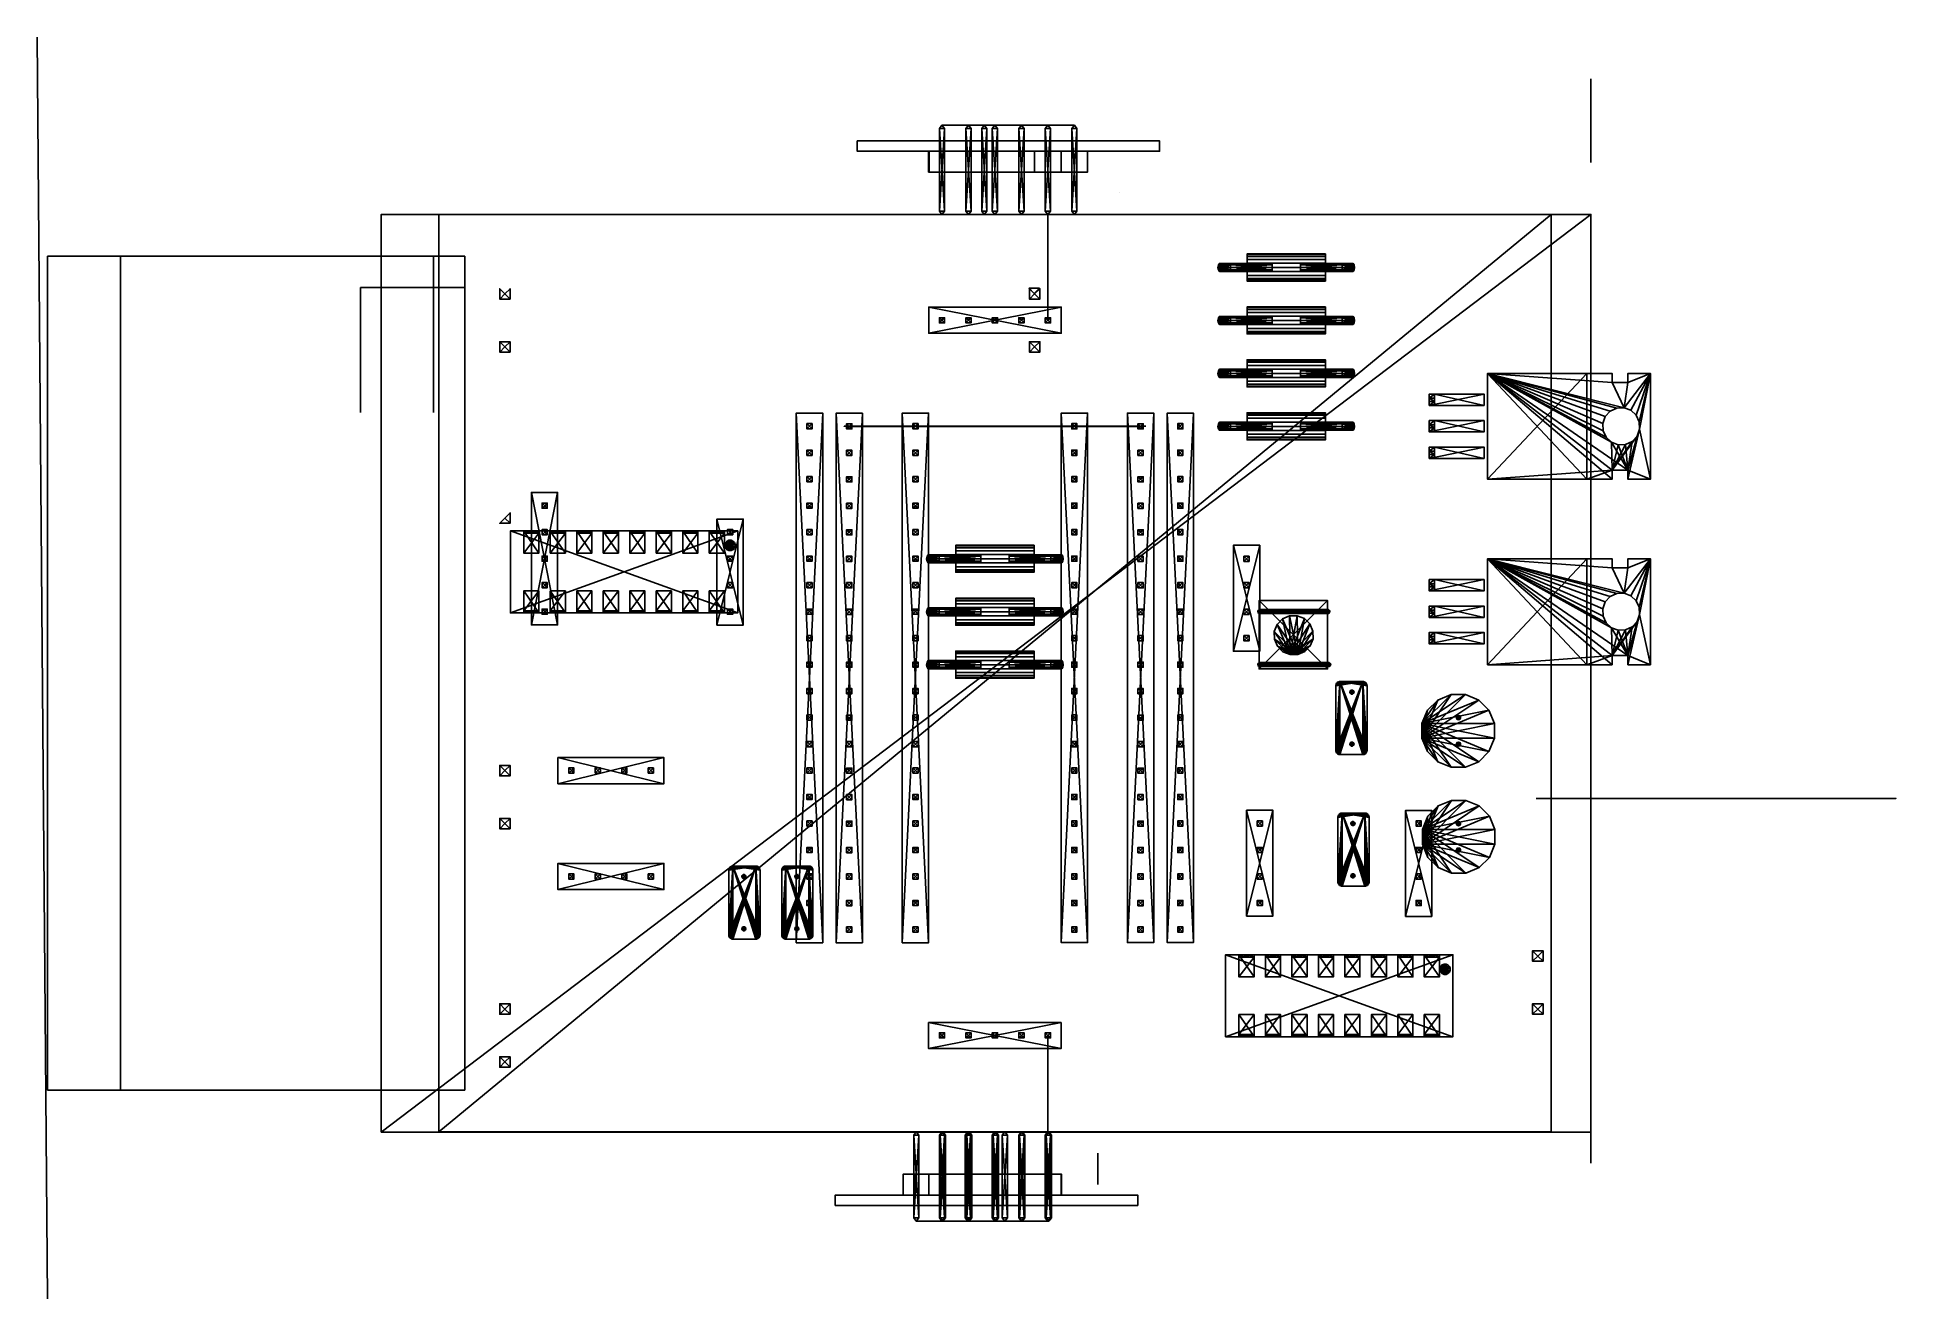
# Model space of a CAD drawing. Header units: millimetres. Extents: x 71 to 249, y 13 to 134.
import ezdxf

# ---------------------------------------------------------------- set-up
doc = ezdxf.new("R2010")
doc.units = ezdxf.units.MM
doc.layers.add('UB3D', color=1, linetype='Continuous')

msp = doc.modelspace()

# ---------------------------------------------------------------- linework, layer by layer
at = {"extrusion": (0, 1, 0)}
msp.add_line((71.53, 12.58, 8.5), (70.53, 133.58, 7.5), dxfattribs=at)
at = {"extrusion": (1.22465e-16, 1, 6.12323e-17)}
msp.add_line((219.53, 129.58, 72.5), (219.53, 121.58, 72.5), dxfattribs=at)
at = {"extrusion": (3.06162e-16, 1, -3.7494e-33)}
for p, q in [((170, 125.14, 101.66), (157.3, 125.14, 101.66)), ((157.3, 125.14, 101.66), (157.3, 125.14, 108.66)), ((170, 125.14, 108.66), (157.3, 125.14, 108.66)), ((162.38, 125.14, 101.66), (162.38, 125.14, 108.66)), ((164.92, 125.14, 101.66), (164.92, 125.14, 108.66)), ((170, 125.14, 101.66), (170, 125.14, 108.66))]:
    msp.add_line(p, q, dxfattribs=at)
at = {"extrusion": (0.707107, -8.65956e-17, -0.707107)}
msp.add_line((165.66, 125.14, 88.96), (160.63, 125.14, 88.96), dxfattribs=at)
for p, q in [((164.92, 125.14, 87.18), (161.36, 125.14, 90.74)), ((161.36, 125.14, 87.18), (164.92, 125.14, 90.74)), ((109.04, 28.59, 89.52), (109.04, 116.59, 89.51)), ((109.04, 116.59, 87.51), (109.04, 67.6, 87.51)), ((167.46, 106.43, 95.57), (167.46, 116.59, 89.51)), ((167.46, 116.59, 89.51), (167.46, 116.58, 117.9)), ((167.46, 106.43, 95.57), (167.46, 116.59, 95.57)), ((71.53, 112.58, 8.5), (111.53, 112.58, 8.5)), ((78.53, 32.59, 8.75), (78.53, 112.57, 8.75)), ((78.53, 112.57, 8.75), (78.53, 109.57, 8.75)), ((111.53, 112.58, 8.5), (111.53, 32.59, 8.75)), ((101.53, 97.58, 8.5), (101.53, 109.58, 8.5)), ((101.53, 109.58, 8.5), (108.53, 109.58, 8.5)), ((108.53, 109.58, 8.5), (108.53, 97.58, 8.5)), ((154.76, 96.27, 87.51), (147.91, 96.27, 87.51)), ((148.41, 96.26, 78.56), (176.35, 96.26, 78.56)), ((154.76, 96.27, 95.57), (170, 96.27, 95.57)), ((170, 96.27, 87.51), (176.85, 96.27, 87.51)), ((176.35, 96.27, 87.51), (176.35, 96.27, 72.51)), ((233.53, 60.58, 10.5), (233.53, 60.58, 13.37)), ((233.53, 60.58, 10.5), (237.53, 60.58, 10.5)), ((237.53, 60.58, 10.5), (237.53, 60.58, 14.33)), ((219.53, 25.58, 77.5), (219.53, 48.93, 77.5)), ((78.53, 32.59, 8.75), (78.53, 34.59, 8.75)), ((71.53, 32.59, 8.75), (111.53, 32.59, 8.75)), ((71.53, 32.59, 8.75), (78.53, 32.59, 8.75)), ((172.26, 26.54, 96.17), (172.26, 23.54, 96.17))]:
    msp.add_line(p, q)
at = {"extrusion": (0, 0, -1)}
for p, q in [((103.53, 116.58, 70.5), (103.53, 28.58, 70.5)), ((103.53, 28.58, 70.5), (219.53, 28.58, 70.5))]:
    msp.add_line(p, q, dxfattribs=at)
at = {"extrusion": (1, 0, 0)}
for p, q in [((71.53, 72.58, 8.5), (71.53, 112.58, 8.5)), ((71.53, 112.58, 8.5), (71.53, 32.59, 8.75))]:
    msp.add_line(p, q, dxfattribs=at)
at = {"extrusion": (-1, 0, 0)}
for p, q in [((108.53, 109.58, 8.5), (108.53, 112.58, 8.5)), ((111.53, 112.58, 8.5), (111.53, 109.58, 8.5)), ((111.53, 109.58, 8.5), (108.53, 109.58, 8.5))]:
    msp.add_line(p, q, dxfattribs=at)
at = {"extrusion": (-1.39164e-20, -0.000113636, -1)}
for p, q in [((147.91, 96.27, 87.51), (147.91, 96.26, 72.51)), ((148.41, 96.27, 87.51), (148.41, 96.26, 72.51))]:
    msp.add_line(p, q, dxfattribs=at)
at = {"extrusion": (0, 1, -1.83697e-16)}
msp.add_line((231.53, 60.58, 30.5), (231.53, 60.58, 10.5), dxfattribs=at)
at = {"extrusion": (6.5979e-16, 1, 0)}
msp.add_line((231.53, 60.58, 10.5), (233.53, 60.58, 10.5), dxfattribs=at)
at = {"extrusion": (1.39164e-20, 0.000113636, 1)}
msp.add_line((167.46, 37.85, 95.51), (167.46, 28.59, 95.56), dxfattribs=at)
at = {"extrusion": (-4.89859e-16, -1, 0)}
msp.add_line((219.53, 28.58, 70.5), (103.53, 28.58, 70.5), dxfattribs=at)
at = {"extrusion": (-1.83697e-16, -1, -3.7494e-33)}
for p, q in [((154.84, 20.04, 101.38), (167.54, 20.04, 101.38)), ((154.84, 20.04, 101.38), (154.84, 20.04, 108.38)), ((154.84, 20.04, 108.38), (167.54, 20.04, 108.38)), ((159.92, 20.04, 101.38), (159.92, 20.04, 108.38)), ((162.46, 20.04, 101.38), (162.46, 20.04, 108.38)), ((167.54, 20.04, 101.38), (167.54, 20.04, 108.38))]:
    msp.add_line(p, q, dxfattribs=at)
at = {"extrusion": (-0.707107, 0, -0.707107)}
for p, q in [((159.05, 20.04, 87.81), (164.08, 20.04, 87.81)), ((161.57, 20.04, 85.3), (161.57, 20.04, 90.33))]:
    msp.add_line(p, q, dxfattribs=at)
at = {"extrusion": (3.06162e-16, 1, -3.7494e-33)}
for radius in [2.51, 1.7]:
    msp.add_circle((-163.14, 88.96, 125.14), radius, dxfattribs=at)
at = {"extrusion": (0, 1, -1.83697e-16)}
msp.add_circle((-231.53, 30.5, 60.58), 17.25, dxfattribs=at)
at = {"extrusion": (-1.83697e-16, -1, -3.7494e-33)}
for radius in [2.51, 1.7]:
    msp.add_circle((161.57, 87.81, -20.04), radius, dxfattribs=at)
at = {"layer": 'UB3D', "color": 254}
for points in [[(157.3, 125.14, 95.56), (157.55, 124.82, 95.31), (157.05, 124.82, 95.31)], [(157.3, 125.14, 95.56), (157.05, 124.82, 95.81), (157.55, 124.82, 95.81)], [(157.3, 125.14, 95.56), (157.05, 124.82, 95.31), (157.05, 124.82, 95.81)], [(157.3, 125.14, 101.66), (157.55, 124.82, 101.41), (157.05, 124.82, 101.41)], [(157.3, 125.14, 101.66), (157.05, 124.82, 101.91), (157.55, 124.82, 101.91)], [(157.3, 125.14, 101.66), (157.05, 124.82, 101.41), (157.05, 124.82, 101.91)], [(157.55, 124.82, 95.31), (157.05, 124.82, 95.31), (157.55, 116.9, 95.31)], [(157.05, 124.82, 95.31), (157.55, 116.9, 95.31), (157.05, 116.9, 95.31)], [(157.05, 124.82, 95.81), (157.55, 124.82, 95.81), (157.05, 116.9, 95.81)], [(157.55, 124.82, 95.81), (157.05, 116.9, 95.81), (157.55, 116.9, 95.81)], [(157.05, 124.82, 95.31), (157.05, 124.82, 95.81), (157.05, 116.9, 95.31)], [(157.05, 124.82, 95.81), (157.05, 116.9, 95.31), (157.05, 116.9, 95.81)], [(157.55, 124.82, 101.41), (157.05, 124.82, 101.41), (157.55, 116.9, 101.41)], [(157.05, 124.82, 101.41), (157.55, 116.9, 101.41), (157.05, 116.9, 101.41)], [(157.05, 124.82, 101.91), (157.55, 124.82, 101.91), (157.05, 116.9, 101.91)], [(157.55, 124.82, 101.91), (157.05, 116.9, 101.91), (157.55, 116.9, 101.91)], [(157.05, 124.82, 101.41), (157.05, 124.82, 101.91), (157.05, 116.9, 101.41)], [(157.05, 124.82, 101.91), (157.05, 116.9, 101.41), (157.05, 116.9, 101.91)], [(157.3, 125.14, 95.56), (157.55, 124.82, 95.81), (157.55, 124.82, 95.31)], [(157.3, 125.14, 101.66), (157.55, 124.82, 101.91), (157.55, 124.82, 101.41)], [(157.55, 124.82, 95.81), (157.55, 124.82, 95.31), (157.55, 116.9, 95.81)], [(157.55, 124.82, 95.31), (157.55, 116.9, 95.81), (157.55, 116.9, 95.31)], [(157.55, 124.82, 101.91), (157.55, 124.82, 101.41), (157.55, 116.9, 101.91)], [(157.55, 124.82, 101.41), (157.55, 116.9, 101.91), (157.55, 116.9, 101.41)], [(159.84, 125.14, 95.56), (160.09, 124.82, 95.31), (159.59, 124.82, 95.31)], [(159.84, 125.14, 95.56), (159.59, 124.82, 95.81), (160.09, 124.82, 95.81)], [(159.84, 125.14, 95.56), (159.59, 124.82, 95.31), (159.59, 124.82, 95.81)], [(159.84, 125.14, 101.66), (160.09, 124.82, 101.41), (159.59, 124.82, 101.41)], [(159.84, 125.14, 101.66), (159.59, 124.82, 101.91), (160.09, 124.82, 101.91)], [(159.84, 125.14, 101.66), (159.59, 124.82, 101.41), (159.59, 124.82, 101.91)], [(160.09, 124.82, 95.31), (159.59, 124.82, 95.31), (160.09, 116.9, 95.31)], [(159.59, 124.82, 95.31), (160.09, 116.9, 95.31), (159.59, 116.9, 95.31)], [(159.59, 124.82, 95.81), (160.09, 124.82, 95.81), (159.59, 116.9, 95.81)], [(160.09, 124.82, 95.81), (159.59, 116.9, 95.81), (160.09, 116.9, 95.81)], [(159.59, 124.82, 95.31), (159.59, 124.82, 95.81), (159.59, 116.9, 95.31)], [(159.59, 124.82, 95.81), (159.59, 116.9, 95.31), (159.59, 116.9, 95.81)], [(160.09, 124.82, 101.41), (159.59, 124.82, 101.41), (160.09, 116.9, 101.41)], [(159.59, 124.82, 101.41), (160.09, 116.9, 101.41), (159.59, 116.9, 101.41)], [(159.59, 124.82, 101.91), (160.09, 124.82, 101.91), (159.59, 116.9, 101.91)], [(160.09, 124.82, 101.91), (159.59, 116.9, 101.91), (160.09, 116.9, 101.91)], [(159.59, 124.82, 101.41), (159.59, 124.82, 101.91), (159.59, 116.9, 101.41)], [(159.59, 124.82, 101.91), (159.59, 116.9, 101.41), (159.59, 116.9, 101.91)], [(159.84, 125.14, 95.56), (160.09, 124.82, 95.81), (160.09, 124.82, 95.31)], [(159.84, 125.14, 101.66), (160.09, 124.82, 101.91), (160.09, 124.82, 101.41)], [(160.09, 124.82, 95.81), (160.09, 124.82, 95.31), (160.09, 116.9, 95.81)], [(160.09, 124.82, 95.31), (160.09, 116.9, 95.81), (160.09, 116.9, 95.31)], [(160.09, 124.82, 101.91), (160.09, 124.82, 101.41), (160.09, 116.9, 101.91)], [(160.09, 124.82, 101.41), (160.09, 116.9, 101.91), (160.09, 116.9, 101.41)], [(161.36, 125.14, 87.18), (161.11, 124.82, 86.93), (161.11, 124.82, 87.43)], [(161.36, 125.14, 87.18), (161.61, 124.82, 86.93), (161.11, 124.82, 86.93)], [(161.36, 125.14, 87.18), (161.11, 124.82, 87.43), (161.61, 124.82, 87.43)], [(161.36, 125.14, 90.74), (161.11, 124.82, 90.49), (161.11, 124.82, 90.99)], [(161.36, 125.14, 90.74), (161.61, 124.82, 90.49), (161.11, 124.82, 90.49)], [(161.36, 125.14, 90.74), (161.11, 124.82, 90.99), (161.61, 124.82, 90.99)], [(161.11, 124.82, 86.93), (161.11, 124.82, 87.43), (161.11, 116.9, 86.93)], [(161.11, 124.82, 87.43), (161.11, 116.9, 86.93), (161.11, 116.9, 87.43)], [(161.61, 124.82, 86.93), (161.11, 124.82, 86.93), (161.61, 116.9, 86.93)], [(161.11, 124.82, 86.93), (161.61, 116.9, 86.93), (161.11, 116.9, 86.93)], [(161.11, 124.82, 87.43), (161.61, 124.82, 87.43), (161.11, 116.9, 87.43)], [(161.61, 124.82, 87.43), (161.11, 116.9, 87.43), (161.61, 116.9, 87.43)], [(161.11, 124.82, 90.49), (161.11, 124.82, 90.99), (161.11, 116.9, 90.49)], [(161.11, 124.82, 90.99), (161.11, 116.9, 90.49), (161.11, 116.9, 90.99)], [(161.61, 124.82, 90.49), (161.11, 124.82, 90.49), (161.61, 116.9, 90.49)], [(161.11, 124.82, 90.49), (161.61, 116.9, 90.49), (161.11, 116.9, 90.49)], [(161.11, 124.82, 90.99), (161.61, 124.82, 90.99), (161.11, 116.9, 90.99)], [(161.61, 124.82, 90.99), (161.11, 116.9, 90.99), (161.61, 116.9, 90.99)], [(161.36, 125.14, 87.18), (161.61, 124.82, 87.43), (161.61, 124.82, 86.93)], [(161.36, 125.14, 90.74), (161.61, 124.82, 90.99), (161.61, 124.82, 90.49)], [(161.61, 124.82, 87.43), (161.61, 124.82, 86.93), (161.61, 116.9, 87.43)], [(161.61, 124.82, 86.93), (161.61, 116.9, 87.43), (161.61, 116.9, 86.93)], [(161.61, 124.82, 90.99), (161.61, 124.82, 90.49), (161.61, 116.9, 90.99)], [(161.61, 124.82, 90.49), (161.61, 116.9, 90.99), (161.61, 116.9, 90.49)], [(162.38, 125.14, 95.56), (162.63, 124.82, 95.31), (162.13, 124.82, 95.31)], [(162.38, 125.14, 95.56), (162.13, 124.82, 95.81), (162.63, 124.82, 95.81)], [(162.38, 125.14, 95.56), (162.13, 124.82, 95.31), (162.13, 124.82, 95.81)], [(162.38, 125.14, 101.66), (162.63, 124.82, 101.41), (162.13, 124.82, 101.41)], [(162.38, 125.14, 101.66), (162.13, 124.82, 101.91), (162.63, 124.82, 101.91)], [(162.38, 125.14, 101.66), (162.13, 124.82, 101.41), (162.13, 124.82, 101.91)], [(162.63, 124.82, 95.31), (162.13, 124.82, 95.31), (162.63, 116.9, 95.31)], [(162.13, 124.82, 95.31), (162.63, 116.9, 95.31), (162.13, 116.9, 95.31)], [(162.13, 124.82, 95.81), (162.63, 124.82, 95.81), (162.13, 116.9, 95.81)], [(162.63, 124.82, 95.81), (162.13, 116.9, 95.81), (162.63, 116.9, 95.81)], [(162.13, 124.82, 95.31), (162.13, 124.82, 95.81), (162.13, 116.9, 95.31)], [(162.13, 124.82, 95.81), (162.13, 116.9, 95.31), (162.13, 116.9, 95.81)], [(162.63, 124.82, 101.41), (162.13, 124.82, 101.41), (162.63, 116.9, 101.41)], [(162.13, 124.82, 101.41), (162.63, 116.9, 101.41), (162.13, 116.9, 101.41)], [(162.13, 124.82, 101.91), (162.63, 124.82, 101.91), (162.13, 116.9, 101.91)], [(162.63, 124.82, 101.91), (162.13, 116.9, 101.91), (162.63, 116.9, 101.91)], [(162.13, 124.82, 101.41), (162.13, 124.82, 101.91), (162.13, 116.9, 101.41)], [(162.13, 124.82, 101.91), (162.13, 116.9, 101.41), (162.13, 116.9, 101.91)], [(162.38, 125.14, 95.56), (162.63, 124.82, 95.81), (162.63, 124.82, 95.31)], [(162.38, 125.14, 101.66), (162.63, 124.82, 101.91), (162.63, 124.82, 101.41)], [(162.63, 124.82, 95.81), (162.63, 124.82, 95.31), (162.63, 116.9, 95.81)], [(162.63, 124.82, 95.31), (162.63, 116.9, 95.81), (162.63, 116.9, 95.31)], [(162.63, 124.82, 101.91), (162.63, 124.82, 101.41), (162.63, 116.9, 101.91)], [(162.63, 124.82, 101.41), (162.63, 116.9, 101.91), (162.63, 116.9, 101.41)], [(164.92, 125.14, 95.56), (165.17, 124.82, 95.31), (164.67, 124.82, 95.31)], [(164.92, 125.14, 95.56), (164.67, 124.82, 95.81), (165.17, 124.82, 95.81)], [(164.92, 125.14, 95.56), (164.67, 124.82, 95.31), (164.67, 124.82, 95.81)], [(164.92, 125.14, 87.18), (164.67, 124.82, 86.93), (164.67, 124.82, 87.43)], [(164.92, 125.14, 87.18), (165.17, 124.82, 86.93), (164.67, 124.82, 86.93)], [(164.92, 125.14, 87.18), (164.67, 124.82, 87.43), (165.17, 124.82, 87.43)], [(164.92, 125.14, 90.74), (164.67, 124.82, 90.49), (164.67, 124.82, 90.99)], [(164.92, 125.14, 90.74), (165.17, 124.82, 90.49), (164.67, 124.82, 90.49)], [(164.92, 125.14, 90.74), (164.67, 124.82, 90.99), (165.17, 124.82, 90.99)], [(164.92, 125.14, 101.66), (165.17, 124.82, 101.41), (164.67, 124.82, 101.41)], [(164.92, 125.14, 101.66), (164.67, 124.82, 101.91), (165.17, 124.82, 101.91)], [(164.92, 125.14, 101.66), (164.67, 124.82, 101.41), (164.67, 124.82, 101.91)], [(165.17, 124.82, 95.31), (164.67, 124.82, 95.31), (165.17, 116.9, 95.31)], [(164.67, 124.82, 95.31), (165.17, 116.9, 95.31), (164.67, 116.9, 95.31)], [(164.67, 124.82, 95.81), (165.17, 124.82, 95.81), (164.67, 116.9, 95.81)], [(165.17, 124.82, 95.81), (164.67, 116.9, 95.81), (165.17, 116.9, 95.81)], [(164.67, 124.82, 95.31), (164.67, 124.82, 95.81), (164.67, 116.9, 95.31)], [(164.67, 124.82, 95.81), (164.67, 116.9, 95.31), (164.67, 116.9, 95.81)], [(164.67, 124.82, 86.93), (164.67, 124.82, 87.43), (164.67, 116.9, 86.93)], [(164.67, 124.82, 87.43), (164.67, 116.9, 86.93), (164.67, 116.9, 87.43)], [(165.17, 124.82, 86.93), (164.67, 124.82, 86.93), (165.17, 116.9, 86.93)], [(164.67, 124.82, 86.93), (165.17, 116.9, 86.93), (164.67, 116.9, 86.93)], [(164.67, 124.82, 87.43), (165.17, 124.82, 87.43), (164.67, 116.9, 87.43)], [(165.17, 124.82, 87.43), (164.67, 116.9, 87.43), (165.17, 116.9, 87.43)], [(164.67, 124.82, 90.49), (164.67, 124.82, 90.99), (164.67, 116.9, 90.49)], [(164.67, 124.82, 90.99), (164.67, 116.9, 90.49), (164.67, 116.9, 90.99)], [(165.17, 124.82, 90.49), (164.67, 124.82, 90.49), (165.17, 116.9, 90.49)], [(164.67, 124.82, 90.49), (165.17, 116.9, 90.49), (164.67, 116.9, 90.49)], [(164.67, 124.82, 90.99), (165.17, 124.82, 90.99), (164.67, 116.9, 90.99)], [(165.17, 124.82, 90.99), (164.67, 116.9, 90.99), (165.17, 116.9, 90.99)], [(165.17, 124.82, 101.41), (164.67, 124.82, 101.41), (165.17, 116.9, 101.41)], [(164.67, 124.82, 101.41), (165.17, 116.9, 101.41), (164.67, 116.9, 101.41)], [(164.67, 124.82, 101.91), (165.17, 124.82, 101.91), (164.67, 116.9, 101.91)], [(165.17, 124.82, 101.91), (164.67, 116.9, 101.91), (165.17, 116.9, 101.91)], [(164.67, 124.82, 101.41), (164.67, 124.82, 101.91), (164.67, 116.9, 101.41)], [(164.67, 124.82, 101.91), (164.67, 116.9, 101.41), (164.67, 116.9, 101.91)], [(164.92, 125.14, 95.56), (165.17, 124.82, 95.81), (165.17, 124.82, 95.31)], [(164.92, 125.14, 87.18), (165.17, 124.82, 87.43), (165.17, 124.82, 86.93)], [(164.92, 125.14, 90.74), (165.17, 124.82, 90.99), (165.17, 124.82, 90.49)], [(164.92, 125.14, 101.66), (165.17, 124.82, 101.91), (165.17, 124.82, 101.41)], [(165.17, 124.82, 95.81), (165.17, 124.82, 95.31), (165.17, 116.9, 95.81)], [(165.17, 124.82, 95.31), (165.17, 116.9, 95.81), (165.17, 116.9, 95.31)], [(165.17, 124.82, 87.43), (165.17, 124.82, 86.93), (165.17, 116.9, 87.43)], [(165.17, 124.82, 86.93), (165.17, 116.9, 87.43), (165.17, 116.9, 86.93)], [(165.17, 124.82, 90.99), (165.17, 124.82, 90.49), (165.17, 116.9, 90.99)], [(165.17, 124.82, 90.49), (165.17, 116.9, 90.99), (165.17, 116.9, 90.49)], [(165.17, 124.82, 101.91), (165.17, 124.82, 101.41), (165.17, 116.9, 101.91)], [(165.17, 124.82, 101.41), (165.17, 116.9, 101.91), (165.17, 116.9, 101.41)], [(167.46, 125.14, 95.56), (167.71, 124.82, 95.31), (167.21, 124.82, 95.31)], [(167.46, 125.14, 95.56), (167.21, 124.82, 95.81), (167.71, 124.82, 95.81)], [(167.46, 125.14, 95.56), (167.21, 124.82, 95.31), (167.21, 124.82, 95.81)], [(167.46, 125.14, 101.66), (167.71, 124.82, 101.41), (167.21, 124.82, 101.41)], [(167.46, 125.14, 101.66), (167.21, 124.82, 101.91), (167.71, 124.82, 101.91)], [(167.46, 125.14, 101.66), (167.21, 124.82, 101.41), (167.21, 124.82, 101.91)], [(167.71, 124.82, 95.31), (167.21, 124.82, 95.31), (167.71, 116.9, 95.31)], [(167.21, 124.82, 95.31), (167.71, 116.9, 95.31), (167.21, 116.9, 95.31)], [(167.21, 124.82, 95.81), (167.71, 124.82, 95.81), (167.21, 116.9, 95.81)], [(167.71, 124.82, 95.81), (167.21, 116.9, 95.81), (167.71, 116.9, 95.81)], [(167.21, 124.82, 95.31), (167.21, 124.82, 95.81), (167.21, 116.9, 95.31)], [(167.21, 124.82, 95.81), (167.21, 116.9, 95.31), (167.21, 116.9, 95.81)], [(167.71, 124.82, 101.41), (167.21, 124.82, 101.41), (167.71, 116.9, 101.41)], [(167.21, 124.82, 101.41), (167.71, 116.9, 101.41), (167.21, 116.9, 101.41)], [(167.21, 124.82, 101.91), (167.71, 124.82, 101.91), (167.21, 116.9, 101.91)], [(167.71, 124.82, 101.91), (167.21, 116.9, 101.91), (167.71, 116.9, 101.91)], [(167.21, 124.82, 101.41), (167.21, 124.82, 101.91), (167.21, 116.9, 101.41)], [(167.21, 124.82, 101.91), (167.21, 116.9, 101.41), (167.21, 116.9, 101.91)], [(167.46, 125.14, 95.56), (167.71, 124.82, 95.81), (167.71, 124.82, 95.31)], [(167.46, 125.14, 101.66), (167.71, 124.82, 101.91), (167.71, 124.82, 101.41)], [(167.71, 124.82, 95.81), (167.71, 124.82, 95.31), (167.71, 116.9, 95.81)], [(167.71, 124.82, 95.31), (167.71, 116.9, 95.81), (167.71, 116.9, 95.31)], [(167.71, 124.82, 101.91), (167.71, 124.82, 101.41), (167.71, 116.9, 101.91)], [(167.71, 124.82, 101.41), (167.71, 116.9, 101.91), (167.71, 116.9, 101.41)], [(170, 125.14, 101.66), (170.25, 124.82, 101.41), (169.75, 124.82, 101.41)], [(170, 125.14, 101.66), (169.75, 124.82, 101.91), (170.25, 124.82, 101.91)], [(170, 125.14, 101.66), (169.75, 124.82, 101.41), (169.75, 124.82, 101.91)], [(170.25, 124.82, 101.41), (169.75, 124.82, 101.41), (170.25, 116.9, 101.41)], [(169.75, 124.82, 101.41), (170.25, 116.9, 101.41), (169.75, 116.9, 101.41)], [(169.75, 124.82, 101.91), (170.25, 124.82, 101.91), (169.75, 116.9, 101.91)], [(170.25, 124.82, 101.91), (169.75, 116.9, 101.91), (170.25, 116.9, 101.91)], [(169.75, 124.82, 101.41), (169.75, 124.82, 101.91), (169.75, 116.9, 101.41)], [(169.75, 124.82, 101.91), (169.75, 116.9, 101.41), (169.75, 116.9, 101.91)], [(170, 125.14, 101.66), (170.25, 124.82, 101.91), (170.25, 124.82, 101.41)], [(170.25, 124.82, 101.91), (170.25, 124.82, 101.41), (170.25, 116.9, 101.91)], [(170.25, 124.82, 101.41), (170.25, 116.9, 101.91), (170.25, 116.9, 101.41)], [(157.55, 116.9, 95.31), (157.05, 116.9, 95.31), (157.3, 116.59, 95.56)], [(157.05, 116.9, 95.81), (157.55, 116.9, 95.81), (157.3, 116.59, 95.56)], [(157.05, 116.9, 95.31), (157.05, 116.9, 95.81), (157.3, 116.59, 95.56)], [(157.55, 116.9, 101.41), (157.05, 116.9, 101.41), (157.3, 116.59, 101.66)], [(157.05, 116.9, 101.91), (157.55, 116.9, 101.91), (157.3, 116.59, 101.66)], [(157.05, 116.9, 101.41), (157.05, 116.9, 101.91), (157.3, 116.59, 101.66)], [(157.55, 116.9, 95.81), (157.55, 116.9, 95.31), (157.3, 116.59, 95.56)], [(157.55, 116.9, 101.91), (157.55, 116.9, 101.41), (157.3, 116.59, 101.66)], [(160.09, 116.9, 95.31), (159.59, 116.9, 95.31), (159.84, 116.59, 95.56)], [(159.59, 116.9, 95.81), (160.09, 116.9, 95.81), (159.84, 116.59, 95.56)], [(159.59, 116.9, 95.31), (159.59, 116.9, 95.81), (159.84, 116.59, 95.56)], [(160.09, 116.9, 101.41), (159.59, 116.9, 101.41), (159.84, 116.59, 101.66)], [(159.59, 116.9, 101.91), (160.09, 116.9, 101.91), (159.84, 116.59, 101.66)], [(159.59, 116.9, 101.41), (159.59, 116.9, 101.91), (159.84, 116.59, 101.66)], [(160.09, 116.9, 95.81), (160.09, 116.9, 95.31), (159.84, 116.59, 95.56)], [(160.09, 116.9, 101.91), (160.09, 116.9, 101.41), (159.84, 116.59, 101.66)], [(161.11, 116.9, 86.93), (161.11, 116.9, 87.43), (161.36, 116.59, 87.18)], [(161.61, 116.9, 86.93), (161.11, 116.9, 86.93), (161.36, 116.59, 87.18)], [(161.11, 116.9, 87.43), (161.61, 116.9, 87.43), (161.36, 116.59, 87.18)], [(161.11, 116.9, 90.49), (161.11, 116.9, 90.99), (161.36, 116.59, 90.74)], [(161.61, 116.9, 90.49), (161.11, 116.9, 90.49), (161.36, 116.59, 90.74)], [(161.11, 116.9, 90.99), (161.61, 116.9, 90.99), (161.36, 116.59, 90.74)], [(161.61, 116.9, 87.43), (161.61, 116.9, 86.93), (161.36, 116.59, 87.18)], [(161.61, 116.9, 90.99), (161.61, 116.9, 90.49), (161.36, 116.59, 90.74)], [(162.63, 116.9, 95.31), (162.13, 116.9, 95.31), (162.38, 116.59, 95.56)], [(162.13, 116.9, 95.81), (162.63, 116.9, 95.81), (162.38, 116.59, 95.56)], [(162.13, 116.9, 95.31), (162.13, 116.9, 95.81), (162.38, 116.59, 95.56)], [(162.63, 116.9, 101.41), (162.13, 116.9, 101.41), (162.38, 116.59, 101.66)], [(162.13, 116.9, 101.91), (162.63, 116.9, 101.91), (162.38, 116.59, 101.66)], [(162.13, 116.9, 101.41), (162.13, 116.9, 101.91), (162.38, 116.59, 101.66)], [(162.63, 116.9, 95.81), (162.63, 116.9, 95.31), (162.38, 116.59, 95.56)], [(162.63, 116.9, 101.91), (162.63, 116.9, 101.41), (162.38, 116.59, 101.66)], [(165.17, 116.9, 95.31), (164.67, 116.9, 95.31), (164.92, 116.59, 95.56)], [(164.67, 116.9, 95.81), (165.17, 116.9, 95.81), (164.92, 116.59, 95.56)], [(164.67, 116.9, 95.31), (164.67, 116.9, 95.81), (164.92, 116.59, 95.56)], [(164.67, 116.9, 86.93), (164.67, 116.9, 87.43), (164.92, 116.59, 87.18)], [(165.17, 116.9, 86.93), (164.67, 116.9, 86.93), (164.92, 116.59, 87.18)], [(164.67, 116.9, 87.43), (165.17, 116.9, 87.43), (164.92, 116.59, 87.18)], [(164.67, 116.9, 90.49), (164.67, 116.9, 90.99), (164.92, 116.59, 90.74)], [(165.17, 116.9, 90.49), (164.67, 116.9, 90.49), (164.92, 116.59, 90.74)], [(164.67, 116.9, 90.99), (165.17, 116.9, 90.99), (164.92, 116.59, 90.74)], [(165.17, 116.9, 101.41), (164.67, 116.9, 101.41), (164.92, 116.59, 101.66)], [(164.67, 116.9, 101.91), (165.17, 116.9, 101.91), (164.92, 116.59, 101.66)], [(164.67, 116.9, 101.41), (164.67, 116.9, 101.91), (164.92, 116.59, 101.66)], [(165.17, 116.9, 95.81), (165.17, 116.9, 95.31), (164.92, 116.59, 95.56)], [(165.17, 116.9, 87.43), (165.17, 116.9, 86.93), (164.92, 116.59, 87.18)], [(165.17, 116.9, 90.99), (165.17, 116.9, 90.49), (164.92, 116.59, 90.74)], [(165.17, 116.9, 101.91), (165.17, 116.9, 101.41), (164.92, 116.59, 101.66)], [(167.71, 116.9, 95.31), (167.21, 116.9, 95.31), (167.46, 116.59, 95.56)], [(167.21, 116.9, 95.81), (167.71, 116.9, 95.81), (167.46, 116.59, 95.56)], [(167.21, 116.9, 95.31), (167.21, 116.9, 95.81), (167.46, 116.59, 95.56)], [(167.71, 116.9, 101.41), (167.21, 116.9, 101.41), (167.46, 116.59, 101.66)], [(167.21, 116.9, 101.91), (167.71, 116.9, 101.91), (167.46, 116.59, 101.66)], [(167.21, 116.9, 101.41), (167.21, 116.9, 101.91), (167.46, 116.59, 101.66)], [(167.71, 116.9, 95.81), (167.71, 116.9, 95.31), (167.46, 116.59, 95.56)], [(167.71, 116.9, 101.91), (167.71, 116.9, 101.41), (167.46, 116.59, 101.66)], [(170.25, 116.9, 101.41), (169.75, 116.9, 101.41), (170, 116.59, 101.66)], [(169.75, 116.9, 101.91), (170.25, 116.9, 101.91), (170, 116.59, 101.66)], [(169.75, 116.9, 101.41), (169.75, 116.9, 101.91), (170, 116.59, 101.66)], [(170.25, 116.9, 101.91), (170.25, 116.9, 101.41), (170, 116.59, 101.66)], [(183.77, 111.5, 71), (183.77, 111.5, 73.88), (183.81, 111.74, 71)], [(183.77, 111.5, 73.88), (183.81, 111.74, 71), (183.81, 111.74, 73.88)], [(183.77, 111.5, 73.88), (184.97, 111.5, 74.56), (183.81, 111.74, 73.88)], [(183.97, 111.5, 71), (183.77, 111.5, 71), (183.81, 111.74, 71)], [(183.81, 111.27, 71), (183.81, 111.27, 73.88), (183.77, 111.5, 71)], [(183.81, 111.27, 73.88), (183.77, 111.5, 71), (183.77, 111.5, 73.88)], [(183.81, 111.27, 73.88), (184.97, 111.27, 74.54), (183.77, 111.5, 73.88)], [(184.97, 111.27, 74.54), (183.77, 111.5, 73.88), (184.97, 111.5, 74.56)], [(183.97, 111.5, 71), (183.81, 111.27, 71), (183.77, 111.5, 71)], [(183.81, 111.74, 71), (183.81, 111.74, 73.88), (183.91, 111.89, 71)], [(183.81, 111.74, 73.88), (183.91, 111.89, 71), (183.91, 111.89, 73.88)], [(183.81, 111.74, 73.88), (184.97, 111.74, 74.54), (183.91, 111.89, 73.88)], [(183.97, 111.5, 71), (183.81, 111.74, 71), (183.91, 111.89, 71)], [(184.97, 111.5, 74.56), (183.81, 111.74, 73.88), (184.97, 111.74, 74.54)], [(183.97, 111.5, 71), (183.91, 111.12, 71), (183.81, 111.27, 71)], [(183.91, 111.12, 71), (183.91, 111.12, 73.88), (183.81, 111.27, 71)], [(183.91, 111.12, 73.88), (183.81, 111.27, 71), (183.81, 111.27, 73.88)], [(183.91, 111.12, 73.88), (184.97, 111.12, 74.49), (183.81, 111.27, 73.88)], [(184.97, 111.12, 74.49), (183.81, 111.27, 73.88), (184.97, 111.27, 74.54)], [(183.91, 111.89, 71), (183.91, 111.89, 73.88), (184.03, 111.89, 71)], [(183.91, 111.89, 73.88), (184.03, 111.89, 71), (184.03, 111.89, 73.88)], [(184.97, 111.74, 74.54), (183.91, 111.89, 73.88), (184.97, 111.89, 74.49)], [(183.91, 111.89, 73.88), (184.97, 111.89, 74.49), (184.03, 111.89, 73.88)], [(183.97, 111.5, 71), (183.91, 111.89, 71), (184.03, 111.89, 71)], [(183.97, 111.5, 71), (184.03, 111.12, 71), (183.91, 111.12, 71)], [(184.03, 111.12, 71), (184.03, 111.12, 73.88), (183.91, 111.12, 71)], [(184.03, 111.12, 73.88), (183.91, 111.12, 71), (183.91, 111.12, 73.88)], [(184.03, 111.12, 73.88), (184.97, 111.12, 74.43), (183.91, 111.12, 73.88)], [(184.97, 111.12, 74.43), (183.91, 111.12, 73.88), (184.97, 111.12, 74.49)], [(183.97, 111.5, 71), (184.03, 111.89, 71), (184.13, 111.74, 71)], [(183.97, 111.5, 71), (184.13, 111.74, 71), (184.17, 111.5, 71)], [(183.97, 111.5, 71), (184.17, 111.5, 71), (184.13, 111.27, 71)], [(183.97, 111.5, 71), (184.13, 111.27, 71), (184.03, 111.12, 71)], [(184.03, 111.89, 71), (184.03, 111.89, 73.88), (184.13, 111.74, 71)], [(184.03, 111.89, 73.88), (184.13, 111.74, 71), (184.13, 111.74, 73.88)], [(184.97, 111.89, 74.49), (184.03, 111.89, 73.88), (184.97, 111.89, 74.43)], [(184.03, 111.89, 73.88), (184.97, 111.89, 74.43), (184.13, 111.74, 73.88)], [(184.13, 111.27, 71), (184.13, 111.5, 73.88), (184.03, 111.12, 71)], [(184.13, 111.5, 73.88), (184.03, 111.12, 71), (184.03, 111.12, 73.88)], [(184.13, 111.5, 73.88), (184.97, 111.27, 74.38), (184.03, 111.12, 73.88)], [(184.97, 111.27, 74.38), (184.03, 111.12, 73.88), (184.97, 111.12, 74.43)], [(184.97, 111.89, 74.43), (184.13, 111.74, 73.88), (184.97, 111.74, 74.38)], [(184.13, 111.74, 71), (184.13, 111.74, 73.88), (184.17, 111.5, 71)], [(184.13, 111.74, 73.88), (184.17, 111.5, 71), (184.17, 111.5, 73.88)], [(184.13, 111.74, 73.88), (184.97, 111.74, 74.38), (184.17, 111.5, 73.88)], [(184.17, 111.5, 71), (184.17, 111.5, 73.88), (184.13, 111.27, 71)], [(184.17, 111.5, 73.88), (184.13, 111.27, 71), (184.13, 111.5, 73.88)], [(184.17, 111.5, 73.88), (184.97, 111.5, 74.36), (184.13, 111.5, 73.88)], [(184.97, 111.5, 74.36), (184.13, 111.5, 73.88), (184.97, 111.27, 74.38)], [(184.97, 111.74, 74.38), (184.17, 111.5, 73.88), (184.97, 111.5, 74.36)], [(184.97, 111.74, 74.54), (188.97, 111.74, 74.54), (184.97, 111.89, 74.49)], [(188.97, 111.74, 74.54), (184.97, 111.89, 74.49), (188.97, 111.89, 74.49)], [(184.97, 111.89, 74.49), (188.97, 111.89, 74.49), (184.97, 111.89, 74.43)], [(188.97, 111.89, 74.49), (184.97, 111.89, 74.43), (188.97, 111.89, 74.43)], [(184.97, 111.89, 74.43), (188.97, 111.89, 74.43), (184.97, 111.74, 74.38)], [(188.97, 111.89, 74.43), (184.97, 111.74, 74.38), (188.97, 111.74, 74.38)], [(184.97, 111.5, 74.56), (188.97, 111.5, 74.56), (184.97, 111.74, 74.54)], [(188.97, 111.5, 74.56), (184.97, 111.74, 74.54), (188.97, 111.74, 74.54)], [(184.97, 111.74, 74.38), (188.97, 111.74, 74.38), (184.97, 111.5, 74.36)], [(188.97, 111.74, 74.38), (184.97, 111.5, 74.36), (188.97, 111.5, 74.36)], [(184.97, 111.5, 74.36), (188.97, 111.5, 74.36), (184.97, 111.27, 74.38)], [(188.97, 111.5, 74.36), (184.97, 111.27, 74.38), (188.97, 111.27, 74.38)], [(184.97, 111.27, 74.54), (188.97, 111.27, 74.54), (184.97, 111.5, 74.56)], [(188.97, 111.27, 74.54), (184.97, 111.5, 74.56), (188.97, 111.5, 74.56)], [(184.97, 111.27, 74.38), (188.97, 111.27, 74.38), (184.97, 111.12, 74.43)], [(188.97, 111.27, 74.38), (184.97, 111.12, 74.43), (188.97, 111.12, 74.43)], [(184.97, 111.12, 74.49), (188.97, 111.12, 74.49), (184.97, 111.27, 74.54)], [(188.97, 111.12, 74.49), (184.97, 111.27, 74.54), (188.97, 111.27, 74.54)], [(184.97, 111.12, 74.43), (188.97, 111.12, 74.43), (184.97, 111.12, 74.49)], [(188.97, 111.12, 74.43), (184.97, 111.12, 74.49), (188.97, 111.12, 74.49)], [(188.97, 111.5, 74.46), (188.97, 111.74, 74.38), (188.97, 111.89, 74.43)], [(188.97, 111.5, 74.46), (188.97, 111.89, 74.43), (188.97, 111.89, 74.49)], [(188.97, 111.5, 74.46), (188.97, 111.89, 74.49), (188.97, 111.74, 74.54)], [(188.97, 111.5, 74.46), (188.97, 111.5, 74.36), (188.97, 111.74, 74.38)], [(188.97, 111.5, 74.46), (188.97, 111.74, 74.54), (188.97, 111.5, 74.56)], [(188.97, 111.5, 74.46), (188.97, 111.5, 74.56), (188.97, 111.27, 74.54)], [(188.97, 111.5, 74.46), (188.97, 111.27, 74.54), (188.97, 111.12, 74.49)], [(188.97, 111.5, 74.46), (188.97, 111.12, 74.49), (188.97, 111.12, 74.43)], [(188.97, 111.5, 74.46), (188.97, 111.12, 74.43), (188.97, 111.27, 74.38)], [(188.97, 111.5, 74.46), (188.97, 111.27, 74.38), (188.97, 111.5, 74.36)], [(195.67, 111.74, 74.38), (191.67, 111.74, 74.38), (195.67, 111.89, 74.43)], [(191.67, 111.74, 74.38), (195.67, 111.89, 74.43), (191.67, 111.89, 74.43)], [(195.67, 111.89, 74.43), (191.67, 111.89, 74.43), (195.67, 111.89, 74.49)], [(191.67, 111.89, 74.43), (195.67, 111.89, 74.49), (191.67, 111.89, 74.49)], [(195.67, 111.89, 74.49), (191.67, 111.89, 74.49), (195.67, 111.74, 74.54)], [(191.67, 111.89, 74.49), (195.67, 111.74, 74.54), (191.67, 111.74, 74.54)], [(191.67, 111.5, 74.46), (191.67, 111.74, 74.54), (191.67, 111.89, 74.49)], [(191.67, 111.5, 74.46), (191.67, 111.89, 74.49), (191.67, 111.89, 74.43)], [(191.67, 111.5, 74.46), (191.67, 111.89, 74.43), (191.67, 111.74, 74.38)], [(195.67, 111.5, 74.36), (191.67, 111.5, 74.36), (195.67, 111.74, 74.38)], [(191.67, 111.5, 74.36), (195.67, 111.74, 74.38), (191.67, 111.74, 74.38)], [(195.67, 111.74, 74.54), (191.67, 111.74, 74.54), (195.67, 111.5, 74.56)], [(191.67, 111.74, 74.54), (195.67, 111.5, 74.56), (191.67, 111.5, 74.56)], [(191.67, 111.5, 74.46), (191.67, 111.5, 74.56), (191.67, 111.74, 74.54)], [(191.67, 111.5, 74.46), (191.67, 111.74, 74.38), (191.67, 111.5, 74.36)], [(195.67, 111.5, 74.56), (191.67, 111.5, 74.56), (195.67, 111.27, 74.54)], [(191.67, 111.5, 74.56), (195.67, 111.27, 74.54), (191.67, 111.27, 74.54)], [(195.67, 111.27, 74.38), (191.67, 111.27, 74.38), (195.67, 111.5, 74.36)], [(191.67, 111.27, 74.38), (195.67, 111.5, 74.36), (191.67, 111.5, 74.36)], [(191.67, 111.5, 74.46), (191.67, 111.5, 74.36), (191.67, 111.27, 74.38)], [(191.67, 111.5, 74.46), (191.67, 111.27, 74.38), (191.67, 111.12, 74.43)], [(191.67, 111.5, 74.46), (191.67, 111.12, 74.43), (191.67, 111.12, 74.49)], [(191.67, 111.5, 74.46), (191.67, 111.12, 74.49), (191.67, 111.27, 74.54)], [(191.67, 111.5, 74.46), (191.67, 111.27, 74.54), (191.67, 111.5, 74.56)], [(195.67, 111.27, 74.54), (191.67, 111.27, 74.54), (195.67, 111.12, 74.49)], [(191.67, 111.27, 74.54), (195.67, 111.12, 74.49), (191.67, 111.12, 74.49)], [(195.67, 111.12, 74.43), (191.67, 111.12, 74.43), (195.67, 111.27, 74.38)], [(191.67, 111.12, 74.43), (195.67, 111.27, 74.38), (191.67, 111.27, 74.38)], [(195.67, 111.12, 74.49), (191.67, 111.12, 74.49), (195.67, 111.12, 74.43)], [(191.67, 111.12, 74.49), (195.67, 111.12, 74.43), (191.67, 111.12, 74.43)], [(196.51, 111.5, 73.88), (195.67, 111.74, 74.38), (196.61, 111.89, 73.88)], [(195.67, 111.74, 74.38), (196.61, 111.89, 73.88), (195.67, 111.89, 74.43)], [(196.61, 111.89, 73.88), (195.67, 111.89, 74.43), (196.73, 111.89, 73.88)], [(195.67, 111.89, 74.43), (196.73, 111.89, 73.88), (195.67, 111.89, 74.49)], [(196.73, 111.89, 73.88), (195.67, 111.89, 74.49), (196.83, 111.74, 73.88)], [(195.67, 111.89, 74.49), (196.83, 111.74, 73.88), (195.67, 111.74, 74.54)], [(195.67, 111.5, 74.36), (196.51, 111.5, 73.88), (195.67, 111.74, 74.38)], [(196.83, 111.74, 73.88), (195.67, 111.74, 74.54), (196.87, 111.5, 73.88)], [(195.67, 111.74, 74.54), (196.87, 111.5, 73.88), (195.67, 111.5, 74.56)], [(196.47, 111.5, 73.88), (195.67, 111.5, 74.36), (196.51, 111.5, 73.88)], [(196.87, 111.5, 73.88), (195.67, 111.5, 74.56), (196.83, 111.27, 73.88)], [(195.67, 111.5, 74.56), (196.83, 111.27, 73.88), (195.67, 111.27, 74.54)], [(196.51, 111.27, 73.88), (195.67, 111.27, 74.38), (196.47, 111.5, 73.88)], [(195.67, 111.27, 74.38), (196.47, 111.5, 73.88), (195.67, 111.5, 74.36)], [(196.83, 111.27, 73.88), (195.67, 111.27, 74.54), (196.73, 111.12, 73.88)], [(195.67, 111.27, 74.54), (196.73, 111.12, 73.88), (195.67, 111.12, 74.49)], [(196.61, 111.12, 73.88), (195.67, 111.12, 74.43), (196.51, 111.27, 73.88)], [(195.67, 111.12, 74.43), (196.51, 111.27, 73.88), (195.67, 111.27, 74.38)], [(196.73, 111.12, 73.88), (195.67, 111.12, 74.49), (196.61, 111.12, 73.88)], [(195.67, 111.12, 74.49), (196.61, 111.12, 73.88), (195.67, 111.12, 74.43)], [(196.47, 111.5, 71), (196.47, 111.5, 73.88), (196.51, 111.74, 71)], [(196.47, 111.5, 73.88), (196.51, 111.74, 71), (196.51, 111.5, 73.88)], [(196.67, 111.5, 71), (196.47, 111.5, 71), (196.51, 111.74, 71)], [(196.51, 111.27, 71), (196.51, 111.27, 73.88), (196.47, 111.5, 71)], [(196.51, 111.27, 73.88), (196.47, 111.5, 71), (196.47, 111.5, 73.88)], [(196.67, 111.5, 71), (196.51, 111.27, 71), (196.47, 111.5, 71)], [(196.51, 111.74, 71), (196.51, 111.5, 73.88), (196.61, 111.89, 71)], [(196.51, 111.5, 73.88), (196.61, 111.89, 71), (196.61, 111.89, 73.88)], [(196.67, 111.5, 71), (196.51, 111.74, 71), (196.61, 111.89, 71)], [(196.67, 111.5, 71), (196.61, 111.12, 71), (196.51, 111.27, 71)], [(196.61, 111.12, 71), (196.61, 111.12, 73.88), (196.51, 111.27, 71)], [(196.61, 111.12, 73.88), (196.51, 111.27, 71), (196.51, 111.27, 73.88)], [(196.61, 111.89, 71), (196.61, 111.89, 73.88), (196.73, 111.89, 71)], [(196.61, 111.89, 73.88), (196.73, 111.89, 71), (196.73, 111.89, 73.88)], [(196.67, 111.5, 71), (196.61, 111.89, 71), (196.73, 111.89, 71)], [(196.67, 111.5, 71), (196.73, 111.12, 71), (196.61, 111.12, 71)], [(196.73, 111.12, 71), (196.73, 111.12, 73.88), (196.61, 111.12, 71)], [(196.73, 111.12, 73.88), (196.61, 111.12, 71), (196.61, 111.12, 73.88)], [(196.67, 111.5, 71), (196.73, 111.89, 71), (196.83, 111.74, 71)], [(196.67, 111.5, 71), (196.83, 111.74, 71), (196.87, 111.5, 71)], [(196.67, 111.5, 71), (196.87, 111.5, 71), (196.83, 111.27, 71)], [(196.67, 111.5, 71), (196.83, 111.27, 71), (196.73, 111.12, 71)], [(196.73, 111.89, 71), (196.73, 111.89, 73.88), (196.83, 111.74, 71)], [(196.73, 111.89, 73.88), (196.83, 111.74, 71), (196.83, 111.74, 73.88)], [(196.83, 111.27, 71), (196.83, 111.27, 73.88), (196.73, 111.12, 71)], [(196.83, 111.27, 73.88), (196.73, 111.12, 71), (196.73, 111.12, 73.88)], [(196.83, 111.74, 71), (196.83, 111.74, 73.88), (196.87, 111.5, 71)], [(196.83, 111.74, 73.88), (196.87, 111.5, 71), (196.87, 111.5, 73.88)], [(196.87, 111.5, 71), (196.87, 111.5, 73.88), (196.83, 111.27, 71)], [(196.87, 111.5, 73.88), (196.83, 111.27, 71), (196.83, 111.27, 73.88)], [(157.3, 106.43, 88.01), (157.05, 106.68, 88.29), (157.55, 106.68, 88.29)], [(157.05, 106.68, 88.29), (157.55, 106.68, 88.29), (157.05, 106.68, 95.29)], [(157.55, 106.68, 88.29), (157.05, 106.68, 95.29), (157.55, 106.68, 95.29)], [(157.05, 106.68, 95.29), (157.55, 106.68, 95.29), (157.3, 106.43, 95.57)], [(157.3, 106.43, 88.01), (157.05, 106.18, 88.29), (157.05, 106.68, 88.29)], [(157.05, 106.18, 88.29), (157.05, 106.68, 88.29), (157.05, 106.18, 95.29)], [(157.05, 106.68, 88.29), (157.05, 106.18, 95.29), (157.05, 106.68, 95.29)], [(157.05, 106.18, 95.29), (157.05, 106.68, 95.29), (157.3, 106.43, 95.57)], [(157.3, 106.43, 88.01), (157.55, 106.18, 88.29), (157.05, 106.18, 88.29)], [(157.55, 106.18, 95.29), (157.05, 106.18, 95.29), (157.3, 106.43, 95.57)], [(157.55, 106.18, 88.29), (157.05, 106.18, 88.29), (157.55, 106.18, 95.29)], [(157.05, 106.18, 88.29), (157.55, 106.18, 95.29), (157.05, 106.18, 95.29)], [(157.3, 106.43, 88.01), (157.55, 106.68, 88.29), (157.55, 106.18, 88.29)], [(157.55, 106.68, 95.29), (157.55, 106.18, 95.29), (157.3, 106.43, 95.57)], [(157.55, 106.68, 88.29), (157.55, 106.18, 88.29), (157.55, 106.68, 95.29)], [(157.55, 106.18, 88.29), (157.55, 106.68, 95.29), (157.55, 106.18, 95.29)], [(159.84, 106.43, 88.01), (159.59, 106.68, 88.29), (160.09, 106.68, 88.29)], [(159.59, 106.68, 88.29), (160.09, 106.68, 88.29), (159.59, 106.68, 95.29)], [(160.09, 106.68, 88.29), (159.59, 106.68, 95.29), (160.09, 106.68, 95.29)], [(159.59, 106.68, 95.29), (160.09, 106.68, 95.29), (159.84, 106.43, 95.57)], [(159.84, 106.43, 88.01), (159.59, 106.18, 88.29), (159.59, 106.68, 88.29)], [(159.59, 106.18, 88.29), (159.59, 106.68, 88.29), (159.59, 106.18, 95.29)], [(159.59, 106.68, 88.29), (159.59, 106.18, 95.29), (159.59, 106.68, 95.29)], [(159.59, 106.18, 95.29), (159.59, 106.68, 95.29), (159.84, 106.43, 95.57)], [(159.84, 106.43, 88.01), (160.09, 106.18, 88.29), (159.59, 106.18, 88.29)], [(160.09, 106.18, 95.29), (159.59, 106.18, 95.29), (159.84, 106.43, 95.57)], [(160.09, 106.18, 88.29), (159.59, 106.18, 88.29), (160.09, 106.18, 95.29)], [(159.59, 106.18, 88.29), (160.09, 106.18, 95.29), (159.59, 106.18, 95.29)], [(159.84, 106.43, 88.01), (160.09, 106.68, 88.29), (160.09, 106.18, 88.29)], [(160.09, 106.68, 95.29), (160.09, 106.18, 95.29), (159.84, 106.43, 95.57)], [(160.09, 106.68, 88.29), (160.09, 106.18, 88.29), (160.09, 106.68, 95.29)], [(160.09, 106.18, 88.29), (160.09, 106.68, 95.29), (160.09, 106.18, 95.29)], [(162.38, 106.43, 88.01), (162.13, 106.68, 88.29), (162.63, 106.68, 88.29)], [(162.13, 106.68, 88.29), (162.63, 106.68, 88.29), (162.13, 106.68, 95.29)], [(162.63, 106.68, 88.29), (162.13, 106.68, 95.29), (162.63, 106.68, 95.29)], [(162.13, 106.68, 95.29), (162.63, 106.68, 95.29), (162.38, 106.43, 95.57)], [(162.38, 106.43, 88.01), (162.13, 106.18, 88.29), (162.13, 106.68, 88.29)], [(162.13, 106.18, 88.29), (162.13, 106.68, 88.29), (162.13, 106.18, 95.29)], [(162.13, 106.68, 88.29), (162.13, 106.18, 95.29), (162.13, 106.68, 95.29)], [(162.13, 106.18, 95.29), (162.13, 106.68, 95.29), (162.38, 106.43, 95.57)], [(162.38, 106.43, 88.01), (162.63, 106.18, 88.29), (162.13, 106.18, 88.29)], [(162.63, 106.18, 95.29), (162.13, 106.18, 95.29), (162.38, 106.43, 95.57)], [(162.63, 106.18, 88.29), (162.13, 106.18, 88.29), (162.63, 106.18, 95.29)], [(162.13, 106.18, 88.29), (162.63, 106.18, 95.29), (162.13, 106.18, 95.29)], [(162.38, 106.43, 88.01), (162.63, 106.68, 88.29), (162.63, 106.18, 88.29)], [(162.63, 106.68, 95.29), (162.63, 106.18, 95.29), (162.38, 106.43, 95.57)], [(162.63, 106.68, 88.29), (162.63, 106.18, 88.29), (162.63, 106.68, 95.29)], [(162.63, 106.18, 88.29), (162.63, 106.68, 95.29), (162.63, 106.18, 95.29)], [(164.92, 106.43, 88.01), (164.67, 106.68, 88.29), (165.17, 106.68, 88.29)], [(164.67, 106.68, 88.29), (165.17, 106.68, 88.29), (164.67, 106.68, 95.29)], [(165.17, 106.68, 88.29), (164.67, 106.68, 95.29), (165.17, 106.68, 95.29)], [(164.67, 106.68, 95.29), (165.17, 106.68, 95.29), (164.92, 106.43, 95.57)], [(164.92, 106.43, 88.01), (164.67, 106.18, 88.29), (164.67, 106.68, 88.29)], [(164.67, 106.18, 88.29), (164.67, 106.68, 88.29), (164.67, 106.18, 95.29)], [(164.67, 106.68, 88.29), (164.67, 106.18, 95.29), (164.67, 106.68, 95.29)], [(164.67, 106.18, 95.29), (164.67, 106.68, 95.29), (164.92, 106.43, 95.57)], [(164.92, 106.43, 88.01), (165.17, 106.18, 88.29), (164.67, 106.18, 88.29)], [(165.17, 106.18, 95.29), (164.67, 106.18, 95.29), (164.92, 106.43, 95.57)], [(165.17, 106.18, 88.29), (164.67, 106.18, 88.29), (165.17, 106.18, 95.29)], [(164.67, 106.18, 88.29), (165.17, 106.18, 95.29), (164.67, 106.18, 95.29)], [(164.92, 106.43, 88.01), (165.17, 106.68, 88.29), (165.17, 106.18, 88.29)], [(165.17, 106.68, 95.29), (165.17, 106.18, 95.29), (164.92, 106.43, 95.57)], [(165.17, 106.68, 88.29), (165.17, 106.18, 88.29), (165.17, 106.68, 95.29)], [(165.17, 106.18, 88.29), (165.17, 106.68, 95.29), (165.17, 106.18, 95.29)], [(167.46, 106.43, 88.01), (167.21, 106.68, 88.29), (167.71, 106.68, 88.29)], [(167.21, 106.68, 88.29), (167.71, 106.68, 88.29), (167.21, 106.68, 95.29)], [(167.71, 106.68, 88.29), (167.21, 106.68, 95.29), (167.71, 106.68, 95.29)], [(167.21, 106.68, 95.29), (167.71, 106.68, 95.29), (167.46, 106.43, 95.57)], [(167.46, 106.43, 88.01), (167.21, 106.18, 88.29), (167.21, 106.68, 88.29)], [(167.21, 106.18, 88.29), (167.21, 106.68, 88.29), (167.21, 106.18, 95.29)], [(167.21, 106.68, 88.29), (167.21, 106.18, 95.29), (167.21, 106.68, 95.29)], [(167.21, 106.18, 95.29), (167.21, 106.68, 95.29), (167.46, 106.43, 95.57)], [(167.46, 106.43, 88.01), (167.71, 106.18, 88.29), (167.21, 106.18, 88.29)], [(167.71, 106.18, 95.29), (167.21, 106.18, 95.29), (167.46, 106.43, 95.57)], [(167.71, 106.18, 88.29), (167.21, 106.18, 88.29), (167.71, 106.18, 95.29)], [(167.21, 106.18, 88.29), (167.71, 106.18, 95.29), (167.21, 106.18, 95.29)], [(167.46, 106.43, 88.01), (167.71, 106.68, 88.29), (167.71, 106.18, 88.29)], [(167.71, 106.68, 95.29), (167.71, 106.18, 95.29), (167.46, 106.43, 95.57)], [(167.71, 106.68, 88.29), (167.71, 106.18, 88.29), (167.71, 106.68, 95.29)], [(167.71, 106.18, 88.29), (167.71, 106.68, 95.29), (167.71, 106.18, 95.29)], [(183.77, 106.42, 71), (183.77, 106.42, 73.88), (183.81, 106.66, 71)], [(183.77, 106.42, 73.88), (183.81, 106.66, 71), (183.81, 106.66, 73.88)], [(183.77, 106.42, 73.88), (184.97, 106.42, 74.56), (183.81, 106.66, 73.88)], [(183.97, 106.42, 71), (183.77, 106.42, 71), (183.81, 106.66, 71)], [(183.81, 106.19, 71), (183.81, 106.19, 73.88), (183.77, 106.42, 71)], [(183.81, 106.19, 73.88), (183.77, 106.42, 71), (183.77, 106.42, 73.88)], [(183.81, 106.19, 73.88), (184.97, 106.19, 74.54), (183.77, 106.42, 73.88)], [(184.97, 106.19, 74.54), (183.77, 106.42, 73.88), (184.97, 106.42, 74.56)], [(183.97, 106.42, 71), (183.81, 106.19, 71), (183.77, 106.42, 71)], [(183.81, 106.66, 71), (183.81, 106.66, 73.88), (183.91, 106.81, 71)], [(183.81, 106.66, 73.88), (183.91, 106.81, 71), (183.91, 106.81, 73.88)], [(183.81, 106.66, 73.88), (184.97, 106.66, 74.54), (183.91, 106.81, 73.88)], [(183.97, 106.42, 71), (183.81, 106.66, 71), (183.91, 106.81, 71)], [(184.97, 106.42, 74.56), (183.81, 106.66, 73.88), (184.97, 106.66, 74.54)], [(183.97, 106.42, 71), (183.91, 106.04, 71), (183.81, 106.19, 71)], [(183.91, 106.04, 71), (183.91, 106.04, 73.88), (183.81, 106.19, 71)], [(183.91, 106.04, 73.88), (183.81, 106.19, 71), (183.81, 106.19, 73.88)], [(183.91, 106.04, 73.88), (184.97, 106.04, 74.49), (183.81, 106.19, 73.88)], [(184.97, 106.04, 74.49), (183.81, 106.19, 73.88), (184.97, 106.19, 74.54)], [(183.91, 106.81, 71), (183.91, 106.81, 73.88), (184.03, 106.81, 71)], [(183.91, 106.81, 73.88), (184.03, 106.81, 71), (184.03, 106.81, 73.88)], [(184.97, 106.66, 74.54), (183.91, 106.81, 73.88), (184.97, 106.81, 74.49)], [(183.91, 106.81, 73.88), (184.97, 106.81, 74.49), (184.03, 106.81, 73.88)], [(183.97, 106.42, 71), (183.91, 106.81, 71), (184.03, 106.81, 71)], [(183.97, 106.42, 71), (184.03, 106.04, 71), (183.91, 106.04, 71)], [(184.03, 106.04, 71), (184.03, 106.04, 73.88), (183.91, 106.04, 71)], [(184.03, 106.04, 73.88), (183.91, 106.04, 71), (183.91, 106.04, 73.88)], [(184.03, 106.04, 73.88), (184.97, 106.04, 74.43), (183.91, 106.04, 73.88)], [(184.97, 106.04, 74.43), (183.91, 106.04, 73.88), (184.97, 106.04, 74.49)], [(183.97, 106.42, 71), (184.03, 106.81, 71), (184.13, 106.66, 71)], [(183.97, 106.42, 71), (184.13, 106.66, 71), (184.17, 106.42, 71)], [(183.97, 106.42, 71), (184.17, 106.42, 71), (184.13, 106.19, 71)], [(183.97, 106.42, 71), (184.13, 106.19, 71), (184.03, 106.04, 71)], [(184.03, 106.81, 71), (184.03, 106.81, 73.88), (184.13, 106.66, 71)], [(184.03, 106.81, 73.88), (184.13, 106.66, 71), (184.13, 106.66, 73.88)], [(184.97, 106.81, 74.49), (184.03, 106.81, 73.88), (184.97, 106.81, 74.43)], [(184.03, 106.81, 73.88), (184.97, 106.81, 74.43), (184.13, 106.66, 73.88)], [(184.13, 106.19, 71), (184.13, 106.42, 73.88), (184.03, 106.04, 71)], [(184.13, 106.42, 73.88), (184.03, 106.04, 71), (184.03, 106.04, 73.88)], [(184.13, 106.42, 73.88), (184.97, 106.19, 74.38), (184.03, 106.04, 73.88)], [(184.97, 106.19, 74.38), (184.03, 106.04, 73.88), (184.97, 106.04, 74.43)], [(184.97, 106.81, 74.43), (184.13, 106.66, 73.88), (184.97, 106.66, 74.38)], [(184.13, 106.66, 71), (184.13, 106.66, 73.88), (184.17, 106.42, 71)], [(184.13, 106.66, 73.88), (184.17, 106.42, 71), (184.17, 106.42, 73.88)], [(184.13, 106.66, 73.88), (184.97, 106.66, 74.38), (184.17, 106.42, 73.88)], [(184.17, 106.42, 71), (184.17, 106.42, 73.88), (184.13, 106.19, 71)], [(184.17, 106.42, 73.88), (184.13, 106.19, 71), (184.13, 106.42, 73.88)], [(184.17, 106.42, 73.88), (184.97, 106.42, 74.36), (184.13, 106.42, 73.88)], [(184.97, 106.42, 74.36), (184.13, 106.42, 73.88), (184.97, 106.19, 74.38)], [(184.97, 106.66, 74.38), (184.17, 106.42, 73.88), (184.97, 106.42, 74.36)], [(184.97, 106.66, 74.54), (188.97, 106.66, 74.54), (184.97, 106.81, 74.49)], [(188.97, 106.66, 74.54), (184.97, 106.81, 74.49), (188.97, 106.81, 74.49)], [(184.97, 106.81, 74.49), (188.97, 106.81, 74.49), (184.97, 106.81, 74.43)], [(188.97, 106.81, 74.49), (184.97, 106.81, 74.43), (188.97, 106.81, 74.43)], [(184.97, 106.81, 74.43), (188.97, 106.81, 74.43), (184.97, 106.66, 74.38)], [(188.97, 106.81, 74.43), (184.97, 106.66, 74.38), (188.97, 106.66, 74.38)], [(184.97, 106.42, 74.56), (188.97, 106.42, 74.56), (184.97, 106.66, 74.54)], [(188.97, 106.42, 74.56), (184.97, 106.66, 74.54), (188.97, 106.66, 74.54)], [(184.97, 106.66, 74.38), (188.97, 106.66, 74.38), (184.97, 106.42, 74.36)], [(188.97, 106.66, 74.38), (184.97, 106.42, 74.36), (188.97, 106.42, 74.36)], [(184.97, 106.42, 74.36), (188.97, 106.42, 74.36), (184.97, 106.19, 74.38)], [(188.97, 106.42, 74.36), (184.97, 106.19, 74.38), (188.97, 106.19, 74.38)], [(184.97, 106.19, 74.54), (188.97, 106.19, 74.54), (184.97, 106.42, 74.56)], [(188.97, 106.19, 74.54), (184.97, 106.42, 74.56), (188.97, 106.42, 74.56)], [(184.97, 106.19, 74.38), (188.97, 106.19, 74.38), (184.97, 106.04, 74.43)], [(188.97, 106.19, 74.38), (184.97, 106.04, 74.43), (188.97, 106.04, 74.43)], [(184.97, 106.04, 74.49), (188.97, 106.04, 74.49), (184.97, 106.19, 74.54)], [(188.97, 106.04, 74.49), (184.97, 106.19, 74.54), (188.97, 106.19, 74.54)], [(184.97, 106.04, 74.43), (188.97, 106.04, 74.43), (184.97, 106.04, 74.49)], [(188.97, 106.04, 74.43), (184.97, 106.04, 74.49), (188.97, 106.04, 74.49)], [(188.97, 106.42, 74.46), (188.97, 106.66, 74.38), (188.97, 106.81, 74.43)], [(188.97, 106.42, 74.46), (188.97, 106.81, 74.43), (188.97, 106.81, 74.49)], [(188.97, 106.42, 74.46), (188.97, 106.81, 74.49), (188.97, 106.66, 74.54)], [(188.97, 106.42, 74.46), (188.97, 106.42, 74.36), (188.97, 106.66, 74.38)], [(188.97, 106.42, 74.46), (188.97, 106.66, 74.54), (188.97, 106.42, 74.56)], [(188.97, 106.42, 74.46), (188.97, 106.42, 74.56), (188.97, 106.19, 74.54)], [(188.97, 106.42, 74.46), (188.97, 106.19, 74.54), (188.97, 106.04, 74.49)], [(188.97, 106.42, 74.46), (188.97, 106.04, 74.49), (188.97, 106.04, 74.43)], [(188.97, 106.42, 74.46), (188.97, 106.04, 74.43), (188.97, 106.19, 74.38)], [(188.97, 106.42, 74.46), (188.97, 106.19, 74.38), (188.97, 106.42, 74.36)], [(195.67, 106.66, 74.38), (191.67, 106.66, 74.38), (195.67, 106.81, 74.43)], [(191.67, 106.66, 74.38), (195.67, 106.81, 74.43), (191.67, 106.81, 74.43)], [(195.67, 106.81, 74.43), (191.67, 106.81, 74.43), (195.67, 106.81, 74.49)], [(191.67, 106.81, 74.43), (195.67, 106.81, 74.49), (191.67, 106.81, 74.49)], [(195.67, 106.81, 74.49), (191.67, 106.81, 74.49), (195.67, 106.66, 74.54)], [(191.67, 106.81, 74.49), (195.67, 106.66, 74.54), (191.67, 106.66, 74.54)], [(191.67, 106.42, 74.46), (191.67, 106.66, 74.54), (191.67, 106.81, 74.49)], [(191.67, 106.42, 74.46), (191.67, 106.81, 74.49), (191.67, 106.81, 74.43)], [(191.67, 106.42, 74.46), (191.67, 106.81, 74.43), (191.67, 106.66, 74.38)], [(195.67, 106.42, 74.36), (191.67, 106.42, 74.36), (195.67, 106.66, 74.38)], [(191.67, 106.42, 74.36), (195.67, 106.66, 74.38), (191.67, 106.66, 74.38)], [(195.67, 106.66, 74.54), (191.67, 106.66, 74.54), (195.67, 106.42, 74.56)], [(191.67, 106.66, 74.54), (195.67, 106.42, 74.56), (191.67, 106.42, 74.56)], [(191.67, 106.42, 74.46), (191.67, 106.42, 74.56), (191.67, 106.66, 74.54)], [(191.67, 106.42, 74.46), (191.67, 106.66, 74.38), (191.67, 106.42, 74.36)], [(195.67, 106.42, 74.56), (191.67, 106.42, 74.56), (195.67, 106.19, 74.54)], [(191.67, 106.42, 74.56), (195.67, 106.19, 74.54), (191.67, 106.19, 74.54)], [(195.67, 106.19, 74.38), (191.67, 106.19, 74.38), (195.67, 106.42, 74.36)], [(191.67, 106.19, 74.38), (195.67, 106.42, 74.36), (191.67, 106.42, 74.36)], [(191.67, 106.42, 74.46), (191.67, 106.42, 74.36), (191.67, 106.19, 74.38)], [(191.67, 106.42, 74.46), (191.67, 106.19, 74.38), (191.67, 106.04, 74.43)], [(191.67, 106.42, 74.46), (191.67, 106.04, 74.43), (191.67, 106.04, 74.49)], [(191.67, 106.42, 74.46), (191.67, 106.04, 74.49), (191.67, 106.19, 74.54)], [(191.67, 106.42, 74.46), (191.67, 106.19, 74.54), (191.67, 106.42, 74.56)], [(195.67, 106.19, 74.54), (191.67, 106.19, 74.54), (195.67, 106.04, 74.49)], [(191.67, 106.19, 74.54), (195.67, 106.04, 74.49), (191.67, 106.04, 74.49)], [(195.67, 106.04, 74.43), (191.67, 106.04, 74.43), (195.67, 106.19, 74.38)], [(191.67, 106.04, 74.43), (195.67, 106.19, 74.38), (191.67, 106.19, 74.38)], [(195.67, 106.04, 74.49), (191.67, 106.04, 74.49), (195.67, 106.04, 74.43)], [(191.67, 106.04, 74.49), (195.67, 106.04, 74.43), (191.67, 106.04, 74.43)], [(196.51, 106.42, 73.88), (195.67, 106.66, 74.38), (196.61, 106.81, 73.88)], [(195.67, 106.66, 74.38), (196.61, 106.81, 73.88), (195.67, 106.81, 74.43)], [(196.61, 106.81, 73.88), (195.67, 106.81, 74.43), (196.73, 106.81, 73.88)], [(195.67, 106.81, 74.43), (196.73, 106.81, 73.88), (195.67, 106.81, 74.49)], [(196.73, 106.81, 73.88), (195.67, 106.81, 74.49), (196.83, 106.66, 73.88)], [(195.67, 106.81, 74.49), (196.83, 106.66, 73.88), (195.67, 106.66, 74.54)], [(195.67, 106.42, 74.36), (196.51, 106.42, 73.88), (195.67, 106.66, 74.38)], [(196.83, 106.66, 73.88), (195.67, 106.66, 74.54), (196.87, 106.42, 73.88)], [(195.67, 106.66, 74.54), (196.87, 106.42, 73.88), (195.67, 106.42, 74.56)], [(196.47, 106.42, 73.88), (195.67, 106.42, 74.36), (196.51, 106.42, 73.88)], [(196.87, 106.42, 73.88), (195.67, 106.42, 74.56), (196.83, 106.19, 73.88)], [(195.67, 106.42, 74.56), (196.83, 106.19, 73.88), (195.67, 106.19, 74.54)], [(196.51, 106.19, 73.88), (195.67, 106.19, 74.38), (196.47, 106.42, 73.88)], [(195.67, 106.19, 74.38), (196.47, 106.42, 73.88), (195.67, 106.42, 74.36)], [(196.83, 106.19, 73.88), (195.67, 106.19, 74.54), (196.73, 106.04, 73.88)], [(195.67, 106.19, 74.54), (196.73, 106.04, 73.88), (195.67, 106.04, 74.49)], [(196.61, 106.04, 73.88), (195.67, 106.04, 74.43), (196.51, 106.19, 73.88)], [(195.67, 106.04, 74.43), (196.51, 106.19, 73.88), (195.67, 106.19, 74.38)], [(196.73, 106.04, 73.88), (195.67, 106.04, 74.49), (196.61, 106.04, 73.88)], [(195.67, 106.04, 74.49), (196.61, 106.04, 73.88), (195.67, 106.04, 74.43)], [(196.47, 106.42, 71), (196.47, 106.42, 73.88), (196.51, 106.66, 71)], [(196.47, 106.42, 73.88), (196.51, 106.66, 71), (196.51, 106.42, 73.88)], [(196.67, 106.42, 71), (196.47, 106.42, 71), (196.51, 106.66, 71)], [(196.51, 106.19, 71), (196.51, 106.19, 73.88), (196.47, 106.42, 71)], [(196.51, 106.19, 73.88), (196.47, 106.42, 71), (196.47, 106.42, 73.88)], [(196.67, 106.42, 71), (196.51, 106.19, 71), (196.47, 106.42, 71)], [(196.51, 106.66, 71), (196.51, 106.42, 73.88), (196.61, 106.81, 71)], [(196.51, 106.42, 73.88), (196.61, 106.81, 71), (196.61, 106.81, 73.88)], [(196.67, 106.42, 71), (196.51, 106.66, 71), (196.61, 106.81, 71)], [(196.67, 106.42, 71), (196.61, 106.04, 71), (196.51, 106.19, 71)], [(196.61, 106.04, 71), (196.61, 106.04, 73.88), (196.51, 106.19, 71)], [(196.61, 106.04, 73.88), (196.51, 106.19, 71), (196.51, 106.19, 73.88)], [(196.61, 106.81, 71), (196.61, 106.81, 73.88), (196.73, 106.81, 71)], [(196.61, 106.81, 73.88), (196.73, 106.81, 71), (196.73, 106.81, 73.88)], [(196.67, 106.42, 71), (196.61, 106.81, 71), (196.73, 106.81, 71)], [(196.67, 106.42, 71), (196.73, 106.04, 71), (196.61, 106.04, 71)], [(196.73, 106.04, 71), (196.73, 106.04, 73.88), (196.61, 106.04, 71)], [(196.73, 106.04, 73.88), (196.61, 106.04, 71), (196.61, 106.04, 73.88)], [(196.67, 106.42, 71), (196.73, 106.81, 71), (196.83, 106.66, 71)], [(196.67, 106.42, 71), (196.83, 106.66, 71), (196.87, 106.42, 71)], [(196.67, 106.42, 71), (196.87, 106.42, 71), (196.83, 106.19, 71)], [(196.67, 106.42, 71), (196.83, 106.19, 71), (196.73, 106.04, 71)], [(196.73, 106.81, 71), (196.73, 106.81, 73.88), (196.83, 106.66, 71)], [(196.73, 106.81, 73.88), (196.83, 106.66, 71), (196.83, 106.66, 73.88)], [(196.83, 106.19, 71), (196.83, 106.19, 73.88), (196.73, 106.04, 71)], [(196.83, 106.19, 73.88), (196.73, 106.04, 71), (196.73, 106.04, 73.88)], [(196.83, 106.66, 71), (196.83, 106.66, 73.88), (196.87, 106.42, 71)], [(196.83, 106.66, 73.88), (196.87, 106.42, 71), (196.87, 106.42, 73.88)], [(196.87, 106.42, 71), (196.87, 106.42, 73.88), (196.83, 106.19, 71)], [(196.87, 106.42, 73.88), (196.83, 106.19, 71), (196.83, 106.19, 73.88)], [(183.81, 101.58, 71), (183.81, 101.58, 73.88), (183.91, 101.73, 71)], [(183.81, 101.58, 73.88), (183.91, 101.73, 71), (183.91, 101.73, 73.88)], [(183.81, 101.58, 73.88), (184.97, 101.58, 74.54), (183.91, 101.73, 73.88)], [(183.97, 101.34, 71), (183.81, 101.58, 71), (183.91, 101.73, 71)], [(183.91, 101.73, 71), (183.91, 101.73, 73.88), (184.03, 101.73, 71)], [(183.91, 101.73, 73.88), (184.03, 101.73, 71), (184.03, 101.73, 73.88)], [(184.97, 101.58, 74.54), (183.91, 101.73, 73.88), (184.97, 101.73, 74.49)], [(183.91, 101.73, 73.88), (184.97, 101.73, 74.49), (184.03, 101.73, 73.88)], [(183.97, 101.34, 71), (183.91, 101.73, 71), (184.03, 101.73, 71)], [(183.97, 101.34, 71), (184.03, 101.73, 71), (184.13, 101.58, 71)], [(184.03, 101.73, 71), (184.03, 101.73, 73.88), (184.13, 101.58, 71)], [(184.03, 101.73, 73.88), (184.13, 101.58, 71), (184.13, 101.58, 73.88)], [(184.97, 101.73, 74.49), (184.03, 101.73, 73.88), (184.97, 101.73, 74.43)], [(184.03, 101.73, 73.88), (184.97, 101.73, 74.43), (184.13, 101.58, 73.88)], [(184.97, 101.73, 74.43), (184.13, 101.58, 73.88), (184.97, 101.58, 74.38)], [(184.97, 101.58, 74.54), (188.97, 101.58, 74.54), (184.97, 101.73, 74.49)], [(188.97, 101.58, 74.54), (184.97, 101.73, 74.49), (188.97, 101.73, 74.49)], [(184.97, 101.73, 74.49), (188.97, 101.73, 74.49), (184.97, 101.73, 74.43)], [(188.97, 101.73, 74.49), (184.97, 101.73, 74.43), (188.97, 101.73, 74.43)], [(184.97, 101.73, 74.43), (188.97, 101.73, 74.43), (184.97, 101.58, 74.38)], [(188.97, 101.73, 74.43), (184.97, 101.58, 74.38), (188.97, 101.58, 74.38)], [(188.97, 101.34, 74.46), (188.97, 101.58, 74.38), (188.97, 101.73, 74.43)], [(188.97, 101.34, 74.46), (188.97, 101.73, 74.43), (188.97, 101.73, 74.49)], [(188.97, 101.34, 74.46), (188.97, 101.73, 74.49), (188.97, 101.58, 74.54)], [(195.67, 101.58, 74.38), (191.67, 101.58, 74.38), (195.67, 101.73, 74.43)], [(191.67, 101.58, 74.38), (195.67, 101.73, 74.43), (191.67, 101.73, 74.43)], [(195.67, 101.73, 74.43), (191.67, 101.73, 74.43), (195.67, 101.73, 74.49)], [(191.67, 101.73, 74.43), (195.67, 101.73, 74.49), (191.67, 101.73, 74.49)], [(195.67, 101.73, 74.49), (191.67, 101.73, 74.49), (195.67, 101.58, 74.54)], [(191.67, 101.73, 74.49), (195.67, 101.58, 74.54), (191.67, 101.58, 74.54)], [(191.67, 101.34, 74.46), (191.67, 101.58, 74.54), (191.67, 101.73, 74.49)], [(191.67, 101.34, 74.46), (191.67, 101.73, 74.49), (191.67, 101.73, 74.43)], [(191.67, 101.34, 74.46), (191.67, 101.73, 74.43), (191.67, 101.58, 74.38)], [(196.51, 101.34, 73.88), (195.67, 101.58, 74.38), (196.61, 101.73, 73.88)], [(195.67, 101.58, 74.38), (196.61, 101.73, 73.88), (195.67, 101.73, 74.43)], [(196.61, 101.73, 73.88), (195.67, 101.73, 74.43), (196.73, 101.73, 73.88)], [(195.67, 101.73, 74.43), (196.73, 101.73, 73.88), (195.67, 101.73, 74.49)], [(196.73, 101.73, 73.88), (195.67, 101.73, 74.49), (196.83, 101.58, 73.88)], [(195.67, 101.73, 74.49), (196.83, 101.58, 73.88), (195.67, 101.58, 74.54)], [(196.51, 101.58, 71), (196.51, 101.34, 73.88), (196.61, 101.73, 71)], [(196.51, 101.34, 73.88), (196.61, 101.73, 71), (196.61, 101.73, 73.88)], [(196.67, 101.34, 71), (196.51, 101.58, 71), (196.61, 101.73, 71)], [(196.61, 101.73, 71), (196.61, 101.73, 73.88), (196.73, 101.73, 71)], [(196.61, 101.73, 73.88), (196.73, 101.73, 71), (196.73, 101.73, 73.88)], [(196.67, 101.34, 71), (196.61, 101.73, 71), (196.73, 101.73, 71)], [(196.67, 101.34, 71), (196.73, 101.73, 71), (196.83, 101.58, 71)], [(196.73, 101.73, 71), (196.73, 101.73, 73.88), (196.83, 101.58, 71)], [(196.73, 101.73, 73.88), (196.83, 101.58, 71), (196.83, 101.58, 73.88)], [(183.77, 101.34, 71), (183.77, 101.34, 73.88), (183.81, 101.58, 71)], [(183.77, 101.34, 73.88), (183.81, 101.58, 71), (183.81, 101.58, 73.88)], [(183.77, 101.34, 73.88), (184.97, 101.34, 74.56), (183.81, 101.58, 73.88)], [(183.97, 101.34, 71), (183.77, 101.34, 71), (183.81, 101.58, 71)], [(183.81, 101.11, 71), (183.81, 101.11, 73.88), (183.77, 101.34, 71)], [(183.81, 101.11, 73.88), (183.77, 101.34, 71), (183.77, 101.34, 73.88)], [(183.81, 101.11, 73.88), (184.97, 101.11, 74.54), (183.77, 101.34, 73.88)], [(184.97, 101.11, 74.54), (183.77, 101.34, 73.88), (184.97, 101.34, 74.56)], [(183.97, 101.34, 71), (183.81, 101.11, 71), (183.77, 101.34, 71)], [(184.97, 101.34, 74.56), (183.81, 101.58, 73.88), (184.97, 101.58, 74.54)], [(183.97, 101.34, 71), (183.91, 100.96, 71), (183.81, 101.11, 71)], [(183.91, 100.96, 71), (183.91, 100.96, 73.88), (183.81, 101.11, 71)], [(183.91, 100.96, 73.88), (183.81, 101.11, 71), (183.81, 101.11, 73.88)], [(183.91, 100.96, 73.88), (184.97, 100.96, 74.49), (183.81, 101.11, 73.88)], [(184.97, 100.96, 74.49), (183.81, 101.11, 73.88), (184.97, 101.11, 74.54)], [(183.97, 101.34, 71), (184.03, 100.96, 71), (183.91, 100.96, 71)], [(184.03, 100.96, 71), (184.03, 100.96, 73.88), (183.91, 100.96, 71)], [(184.03, 100.96, 73.88), (183.91, 100.96, 71), (183.91, 100.96, 73.88)], [(184.03, 100.96, 73.88), (184.97, 100.96, 74.43), (183.91, 100.96, 73.88)], [(184.97, 100.96, 74.43), (183.91, 100.96, 73.88), (184.97, 100.96, 74.49)], [(183.97, 101.34, 71), (184.13, 101.58, 71), (184.17, 101.34, 71)], [(183.97, 101.34, 71), (184.17, 101.34, 71), (184.13, 101.11, 71)], [(183.97, 101.34, 71), (184.13, 101.11, 71), (184.03, 100.96, 71)], [(184.13, 101.11, 71), (184.13, 101.34, 73.88), (184.03, 100.96, 71)], [(184.13, 101.34, 73.88), (184.03, 100.96, 71), (184.03, 100.96, 73.88)], [(184.13, 101.34, 73.88), (184.97, 101.11, 74.38), (184.03, 100.96, 73.88)], [(184.97, 101.11, 74.38), (184.03, 100.96, 73.88), (184.97, 100.96, 74.43)], [(184.13, 101.58, 71), (184.13, 101.58, 73.88), (184.17, 101.34, 71)], [(184.13, 101.58, 73.88), (184.17, 101.34, 71), (184.17, 101.34, 73.88)], [(184.13, 101.58, 73.88), (184.97, 101.58, 74.38), (184.17, 101.34, 73.88)], [(184.17, 101.34, 71), (184.17, 101.34, 73.88), (184.13, 101.11, 71)], [(184.17, 101.34, 73.88), (184.13, 101.11, 71), (184.13, 101.34, 73.88)], [(184.17, 101.34, 73.88), (184.97, 101.34, 74.36), (184.13, 101.34, 73.88)], [(184.97, 101.34, 74.36), (184.13, 101.34, 73.88), (184.97, 101.11, 74.38)], [(184.97, 101.58, 74.38), (184.17, 101.34, 73.88), (184.97, 101.34, 74.36)], [(184.97, 101.34, 74.56), (188.97, 101.34, 74.56), (184.97, 101.58, 74.54)], [(188.97, 101.34, 74.56), (184.97, 101.58, 74.54), (188.97, 101.58, 74.54)], [(184.97, 101.58, 74.38), (188.97, 101.58, 74.38), (184.97, 101.34, 74.36)], [(188.97, 101.58, 74.38), (184.97, 101.34, 74.36), (188.97, 101.34, 74.36)], [(184.97, 101.34, 74.36), (188.97, 101.34, 74.36), (184.97, 101.11, 74.38)], [(188.97, 101.34, 74.36), (184.97, 101.11, 74.38), (188.97, 101.11, 74.38)], [(184.97, 101.11, 74.54), (188.97, 101.11, 74.54), (184.97, 101.34, 74.56)], [(188.97, 101.11, 74.54), (184.97, 101.34, 74.56), (188.97, 101.34, 74.56)], [(184.97, 101.11, 74.38), (188.97, 101.11, 74.38), (184.97, 100.96, 74.43)], [(188.97, 101.11, 74.38), (184.97, 100.96, 74.43), (188.97, 100.96, 74.43)], [(184.97, 100.96, 74.49), (188.97, 100.96, 74.49), (184.97, 101.11, 74.54)], [(188.97, 100.96, 74.49), (184.97, 101.11, 74.54), (188.97, 101.11, 74.54)], [(184.97, 100.96, 74.43), (188.97, 100.96, 74.43), (184.97, 100.96, 74.49)], [(188.97, 100.96, 74.43), (184.97, 100.96, 74.49), (188.97, 100.96, 74.49)], [(188.97, 101.34, 74.46), (188.97, 101.34, 74.36), (188.97, 101.58, 74.38)], [(188.97, 101.34, 74.46), (188.97, 101.58, 74.54), (188.97, 101.34, 74.56)], [(188.97, 101.34, 74.46), (188.97, 101.34, 74.56), (188.97, 101.11, 74.54)], [(188.97, 101.34, 74.46), (188.97, 101.11, 74.54), (188.97, 100.96, 74.49)], [(188.97, 101.34, 74.46), (188.97, 100.96, 74.49), (188.97, 100.96, 74.43)], [(188.97, 101.34, 74.46), (188.97, 100.96, 74.43), (188.97, 101.11, 74.38)], [(188.97, 101.34, 74.46), (188.97, 101.11, 74.38), (188.97, 101.34, 74.36)], [(195.67, 101.34, 74.36), (191.67, 101.34, 74.36), (195.67, 101.58, 74.38)], [(191.67, 101.34, 74.36), (195.67, 101.58, 74.38), (191.67, 101.58, 74.38)], [(195.67, 101.58, 74.54), (191.67, 101.58, 74.54), (195.67, 101.34, 74.56)], [(191.67, 101.58, 74.54), (195.67, 101.34, 74.56), (191.67, 101.34, 74.56)], [(191.67, 101.34, 74.46), (191.67, 101.34, 74.56), (191.67, 101.58, 74.54)], [(191.67, 101.34, 74.46), (191.67, 101.58, 74.38), (191.67, 101.34, 74.36)], [(195.67, 101.34, 74.56), (191.67, 101.34, 74.56), (195.67, 101.11, 74.54)], [(191.67, 101.34, 74.56), (195.67, 101.11, 74.54), (191.67, 101.11, 74.54)], [(195.67, 101.11, 74.38), (191.67, 101.11, 74.38), (195.67, 101.34, 74.36)], [(191.67, 101.11, 74.38), (195.67, 101.34, 74.36), (191.67, 101.34, 74.36)], [(191.67, 101.34, 74.46), (191.67, 101.34, 74.36), (191.67, 101.11, 74.38)], [(191.67, 101.34, 74.46), (191.67, 101.11, 74.38), (191.67, 100.96, 74.43)], [(191.67, 101.34, 74.46), (191.67, 100.96, 74.43), (191.67, 100.96, 74.49)], [(191.67, 101.34, 74.46), (191.67, 100.96, 74.49), (191.67, 101.11, 74.54)], [(191.67, 101.34, 74.46), (191.67, 101.11, 74.54), (191.67, 101.34, 74.56)], [(195.67, 101.11, 74.54), (191.67, 101.11, 74.54), (195.67, 100.96, 74.49)], [(191.67, 101.11, 74.54), (195.67, 100.96, 74.49), (191.67, 100.96, 74.49)], [(195.67, 100.96, 74.43), (191.67, 100.96, 74.43), (195.67, 101.11, 74.38)], [(191.67, 100.96, 74.43), (195.67, 101.11, 74.38), (191.67, 101.11, 74.38)], [(195.67, 100.96, 74.49), (191.67, 100.96, 74.49), (195.67, 100.96, 74.43)], [(191.67, 100.96, 74.49), (195.67, 100.96, 74.43), (191.67, 100.96, 74.43)], [(195.67, 101.34, 74.36), (196.51, 101.34, 73.88), (195.67, 101.58, 74.38)], [(196.83, 101.58, 73.88), (195.67, 101.58, 74.54), (196.87, 101.34, 73.88)], [(195.67, 101.58, 74.54), (196.87, 101.34, 73.88), (195.67, 101.34, 74.56)], [(196.47, 101.34, 73.88), (195.67, 101.34, 74.36), (196.51, 101.34, 73.88)], [(196.87, 101.34, 73.88), (195.67, 101.34, 74.56), (196.83, 101.11, 73.88)], [(195.67, 101.34, 74.56), (196.83, 101.11, 73.88), (195.67, 101.11, 74.54)], [(196.51, 101.11, 73.88), (195.67, 101.11, 74.38), (196.47, 101.34, 73.88)], [(195.67, 101.11, 74.38), (196.47, 101.34, 73.88), (195.67, 101.34, 74.36)], [(196.83, 101.11, 73.88), (195.67, 101.11, 74.54), (196.73, 100.96, 73.88)], [(195.67, 101.11, 74.54), (196.73, 100.96, 73.88), (195.67, 100.96, 74.49)], [(196.61, 100.96, 73.88), (195.67, 100.96, 74.43), (196.51, 101.11, 73.88)], [(195.67, 100.96, 74.43), (196.51, 101.11, 73.88), (195.67, 101.11, 74.38)], [(196.73, 100.96, 73.88), (195.67, 100.96, 74.49), (196.61, 100.96, 73.88)], [(195.67, 100.96, 74.49), (196.61, 100.96, 73.88), (195.67, 100.96, 74.43)], [(196.47, 101.34, 71), (196.47, 101.34, 73.88), (196.51, 101.58, 71)], [(196.47, 101.34, 73.88), (196.51, 101.58, 71), (196.51, 101.34, 73.88)], [(196.67, 101.34, 71), (196.47, 101.34, 71), (196.51, 101.58, 71)], [(196.51, 101.11, 71), (196.51, 101.11, 73.88), (196.47, 101.34, 71)], [(196.51, 101.11, 73.88), (196.47, 101.34, 71), (196.47, 101.34, 73.88)], [(196.67, 101.34, 71), (196.51, 101.11, 71), (196.47, 101.34, 71)], [(196.67, 101.34, 71), (196.61, 100.96, 71), (196.51, 101.11, 71)], [(196.61, 100.96, 71), (196.61, 100.96, 73.88), (196.51, 101.11, 71)], [(196.61, 100.96, 73.88), (196.51, 101.11, 71), (196.51, 101.11, 73.88)], [(196.67, 101.34, 71), (196.73, 100.96, 71), (196.61, 100.96, 71)], [(196.73, 100.96, 71), (196.73, 100.96, 73.88), (196.61, 100.96, 71)], [(196.73, 100.96, 73.88), (196.61, 100.96, 71), (196.61, 100.96, 73.88)], [(196.67, 101.34, 71), (196.83, 101.58, 71), (196.87, 101.34, 71)], [(196.67, 101.34, 71), (196.87, 101.34, 71), (196.83, 101.11, 71)], [(196.67, 101.34, 71), (196.83, 101.11, 71), (196.73, 100.96, 71)], [(196.83, 101.11, 71), (196.83, 101.11, 73.88), (196.73, 100.96, 71)], [(196.83, 101.11, 73.88), (196.73, 100.96, 71), (196.73, 100.96, 73.88)], [(196.83, 101.58, 71), (196.83, 101.58, 73.88), (196.87, 101.34, 71)], [(196.83, 101.58, 73.88), (196.87, 101.34, 71), (196.87, 101.34, 73.88)], [(196.87, 101.34, 71), (196.87, 101.34, 73.88), (196.83, 101.11, 71)], [(196.87, 101.34, 73.88), (196.83, 101.11, 71), (196.83, 101.11, 73.88)], [(204.04, 98.95, 72.25), (204.04, 98.65, 72.25), (204.04, 99.35, 72.56)], [(204.04, 98.65, 72.25), (204.04, 99.35, 72.56), (204.04, 98.26, 72.56)], [(204.04, 99.35, 72.56), (204.04, 98.26, 72.56), (204.04, 99.35, 73.31)], [(204.04, 98.26, 72.56), (204.04, 99.35, 73.31), (204.04, 98.26, 73.31)], [(204.04, 99.35, 73.31), (204.04, 98.26, 73.31), (209.29, 99.35, 73.31)], [(204.04, 98.26, 73.31), (209.29, 99.35, 73.31), (209.29, 98.26, 73.31)], [(204.54, 98.95, 72.25), (204.04, 98.95, 72.25), (204.54, 99.35, 72.56)], [(204.04, 98.95, 72.25), (204.54, 99.35, 72.56), (204.04, 99.35, 72.56)], [(204.54, 99.35, 72.56), (204.04, 99.35, 72.56), (204.54, 99.35, 73.23)], [(204.04, 99.35, 72.56), (204.54, 99.35, 73.23), (204.04, 99.35, 73.31)], [(204.54, 99.35, 73.23), (204.04, 99.35, 73.31), (209.29, 99.35, 73.23)], [(204.04, 99.35, 73.31), (209.29, 99.35, 73.23), (209.29, 99.35, 73.31)], [(204.04, 98.95, 71), (204.04, 98.65, 71), (204.04, 98.95, 72.25)], [(204.04, 98.65, 71), (204.04, 98.95, 72.25), (204.04, 98.65, 72.25)], [(204.54, 98.95, 71), (204.54, 98.65, 71), (204.04, 98.95, 71)], [(204.54, 98.65, 71), (204.04, 98.95, 71), (204.04, 98.65, 71)], [(204.54, 98.95, 71), (204.04, 98.95, 71), (204.54, 98.95, 72.25)], [(204.04, 98.95, 71), (204.54, 98.95, 72.25), (204.04, 98.95, 72.25)], [(204.04, 98.65, 71), (204.54, 98.65, 71), (204.04, 98.65, 72.25)], [(204.54, 98.65, 71), (204.04, 98.65, 72.25), (204.54, 98.65, 72.25)], [(204.04, 98.65, 72.25), (204.54, 98.65, 72.25), (204.04, 98.26, 72.56)], [(204.54, 98.65, 72.25), (204.04, 98.26, 72.56), (204.54, 98.26, 72.56)], [(204.04, 98.26, 72.56), (204.54, 98.26, 72.56), (204.04, 98.26, 73.31)], [(204.54, 98.26, 72.56), (204.04, 98.26, 73.31), (204.54, 98.26, 73.23)], [(204.04, 98.26, 73.31), (204.54, 98.26, 73.23), (209.29, 98.26, 73.31)], [(209.29, 99.35, 73.23), (209.29, 98.26, 73.23), (204.54, 99.35, 73.23)], [(209.29, 98.26, 73.23), (204.54, 99.35, 73.23), (204.54, 98.26, 73.23)], [(204.54, 99.35, 73.23), (204.54, 98.26, 73.23), (204.54, 99.35, 72.56)], [(204.54, 98.26, 73.23), (204.54, 99.35, 72.56), (204.54, 98.26, 72.56)], [(204.54, 99.35, 72.56), (204.54, 98.26, 72.56), (204.54, 98.95, 72.25)], [(204.54, 98.26, 72.56), (204.54, 98.95, 72.25), (204.54, 98.65, 72.25)], [(204.54, 98.95, 72.25), (204.54, 98.65, 72.25), (204.54, 98.95, 71)], [(204.54, 98.65, 72.25), (204.54, 98.95, 71), (204.54, 98.65, 71)], [(204.54, 98.26, 73.23), (209.29, 98.26, 73.31), (209.29, 98.26, 73.23)], [(209.29, 99.35, 73.31), (209.29, 98.26, 73.31), (209.29, 99.35, 73.23)], [(209.29, 98.26, 73.31), (209.29, 99.35, 73.23), (209.29, 98.26, 73.23)], [(144.6, 96.27, 88.01), (144.35, 96.02, 88.29), (144.35, 96.52, 88.29)], [(144.35, 96.02, 88.29), (144.35, 96.52, 88.29), (144.35, 96.02, 95.29)], [(144.35, 96.52, 88.29), (144.35, 96.02, 95.29), (144.35, 96.52, 95.29)], [(144.35, 96.02, 95.29), (144.35, 96.52, 95.29), (144.6, 96.27, 95.57)], [(144.6, 96.27, 88.01), (144.35, 96.52, 88.29), (144.85, 96.52, 88.29)], [(144.35, 96.52, 88.29), (144.85, 96.52, 88.29), (144.35, 96.52, 95.29)], [(144.85, 96.52, 88.29), (144.35, 96.52, 95.29), (144.85, 96.52, 95.29)], [(144.35, 96.52, 95.29), (144.85, 96.52, 95.29), (144.6, 96.27, 95.57)], [(144.6, 96.27, 88.01), (144.85, 96.02, 88.29), (144.35, 96.02, 88.29)], [(144.85, 96.02, 95.29), (144.35, 96.02, 95.29), (144.6, 96.27, 95.57)], [(144.6, 96.27, 88.01), (144.85, 96.52, 88.29), (144.85, 96.02, 88.29)], [(144.85, 96.52, 95.29), (144.85, 96.02, 95.29), (144.6, 96.27, 95.57)], [(144.85, 96.52, 88.29), (144.85, 96.02, 88.29), (144.85, 96.52, 95.29)], [(144.85, 96.02, 88.29), (144.85, 96.52, 95.29), (144.85, 96.02, 95.29)], [(148.41, 96.26, 71), (148.16, 96.01, 71.28), (148.16, 96.51, 71.28)], [(148.16, 96.01, 71.28), (148.16, 96.51, 71.28), (148.16, 96.01, 78.28)], [(148.16, 96.51, 71.28), (148.16, 96.01, 78.28), (148.16, 96.51, 78.28)], [(148.16, 96.01, 78.28), (148.16, 96.51, 78.28), (148.41, 96.26, 78.56)], [(148.41, 96.26, 71), (148.16, 96.51, 71.28), (148.66, 96.51, 71.28)], [(148.16, 96.51, 71.28), (148.66, 96.51, 71.28), (148.16, 96.51, 78.28)], [(148.66, 96.51, 71.28), (148.16, 96.51, 78.28), (148.66, 96.51, 78.28)], [(148.16, 96.51, 78.28), (148.66, 96.51, 78.28), (148.41, 96.26, 78.56)], [(148.41, 96.26, 71), (148.66, 96.01, 71.28), (148.16, 96.01, 71.28)], [(148.66, 96.01, 78.28), (148.16, 96.01, 78.28), (148.41, 96.26, 78.56)], [(148.41, 96.26, 71), (148.66, 96.51, 71.28), (148.66, 96.01, 71.28)], [(148.66, 96.51, 78.28), (148.66, 96.01, 78.28), (148.41, 96.26, 78.56)], [(148.66, 96.51, 71.28), (148.66, 96.01, 71.28), (148.66, 96.51, 78.28)], [(148.66, 96.01, 71.28), (148.66, 96.51, 78.28), (148.66, 96.01, 78.28)], [(154.76, 96.27, 88.01), (154.51, 96.02, 88.29), (154.51, 96.52, 88.29)], [(154.51, 96.02, 88.29), (154.51, 96.52, 88.29), (154.51, 96.02, 95.29)], [(154.51, 96.52, 88.29), (154.51, 96.02, 95.29), (154.51, 96.52, 95.29)], [(154.51, 96.02, 95.29), (154.51, 96.52, 95.29), (154.76, 96.27, 95.57)], [(154.76, 96.27, 88.01), (154.51, 96.52, 88.29), (155.01, 96.52, 88.29)], [(154.51, 96.52, 88.29), (155.01, 96.52, 88.29), (154.51, 96.52, 95.29)], [(155.01, 96.52, 88.29), (154.51, 96.52, 95.29), (155.01, 96.52, 95.29)], [(154.51, 96.52, 95.29), (155.01, 96.52, 95.29), (154.76, 96.27, 95.57)], [(154.76, 96.27, 88.01), (155.01, 96.02, 88.29), (154.51, 96.02, 88.29)], [(155.01, 96.02, 95.29), (154.51, 96.02, 95.29), (154.76, 96.27, 95.57)], [(154.76, 96.27, 88.01), (155.01, 96.52, 88.29), (155.01, 96.02, 88.29)], [(155.01, 96.52, 95.29), (155.01, 96.02, 95.29), (154.76, 96.27, 95.57)], [(155.01, 96.52, 88.29), (155.01, 96.02, 88.29), (155.01, 96.52, 95.29)], [(155.01, 96.02, 88.29), (155.01, 96.52, 95.29), (155.01, 96.02, 95.29)], [(170, 96.27, 88.01), (169.75, 96.02, 88.29), (169.75, 96.52, 88.29)], [(169.75, 96.02, 88.29), (169.75, 96.52, 88.29), (169.75, 96.02, 95.29)], [(169.75, 96.52, 88.29), (169.75, 96.02, 95.29), (169.75, 96.52, 95.29)], [(169.75, 96.02, 95.29), (169.75, 96.52, 95.29), (170, 96.27, 95.57)], [(170, 96.27, 88.01), (169.75, 96.52, 88.29), (170.25, 96.52, 88.29)], [(169.75, 96.52, 88.29), (170.25, 96.52, 88.29), (169.75, 96.52, 95.29)], [(170.25, 96.52, 88.29), (169.75, 96.52, 95.29), (170.25, 96.52, 95.29)], [(169.75, 96.52, 95.29), (170.25, 96.52, 95.29), (170, 96.27, 95.57)], [(170, 96.27, 88.01), (170.25, 96.02, 88.29), (169.75, 96.02, 88.29)], [(170.25, 96.02, 95.29), (169.75, 96.02, 95.29), (170, 96.27, 95.57)], [(170, 96.27, 88.01), (170.25, 96.52, 88.29), (170.25, 96.02, 88.29)], [(170.25, 96.52, 95.29), (170.25, 96.02, 95.29), (170, 96.27, 95.57)], [(170.25, 96.52, 88.29), (170.25, 96.02, 88.29), (170.25, 96.52, 95.29)], [(170.25, 96.02, 88.29), (170.25, 96.52, 95.29), (170.25, 96.02, 95.29)], [(176.35, 96.26, 71), (176.1, 96.01, 71.28), (176.1, 96.51, 71.28)], [(176.1, 96.01, 71.28), (176.1, 96.51, 71.28), (176.1, 96.01, 78.28)], [(176.1, 96.51, 71.28), (176.1, 96.01, 78.28), (176.1, 96.51, 78.28)], [(176.1, 96.01, 78.28), (176.1, 96.51, 78.28), (176.35, 96.26, 78.56)], [(176.35, 96.26, 71), (176.1, 96.51, 71.28), (176.6, 96.51, 71.28)], [(176.1, 96.51, 71.28), (176.6, 96.51, 71.28), (176.1, 96.51, 78.28)], [(176.6, 96.51, 71.28), (176.1, 96.51, 78.28), (176.6, 96.51, 78.28)], [(176.1, 96.51, 78.28), (176.6, 96.51, 78.28), (176.35, 96.26, 78.56)], [(176.35, 96.26, 71), (176.6, 96.01, 71.28), (176.1, 96.01, 71.28)], [(176.6, 96.01, 78.28), (176.1, 96.01, 78.28), (176.35, 96.26, 78.56)], [(176.35, 96.26, 71), (176.6, 96.51, 71.28), (176.6, 96.01, 71.28)], [(176.6, 96.51, 78.28), (176.6, 96.01, 78.28), (176.35, 96.26, 78.56)], [(176.6, 96.51, 71.28), (176.6, 96.01, 71.28), (176.6, 96.51, 78.28)], [(176.6, 96.01, 71.28), (176.6, 96.51, 78.28), (176.6, 96.01, 78.28)], [(180.16, 96.27, 88.01), (179.91, 96.02, 88.29), (179.91, 96.52, 88.29)], [(179.91, 96.02, 88.29), (179.91, 96.52, 88.29), (179.91, 96.02, 95.29)], [(179.91, 96.52, 88.29), (179.91, 96.02, 95.29), (179.91, 96.52, 95.29)], [(179.91, 96.02, 95.29), (179.91, 96.52, 95.29), (180.16, 96.27, 95.57)], [(180.16, 96.27, 88.01), (179.91, 96.52, 88.29), (180.41, 96.52, 88.29)], [(179.91, 96.52, 88.29), (180.41, 96.52, 88.29), (179.91, 96.52, 95.29)], [(180.41, 96.52, 88.29), (179.91, 96.52, 95.29), (180.41, 96.52, 95.29)], [(179.91, 96.52, 95.29), (180.41, 96.52, 95.29), (180.16, 96.27, 95.57)], [(180.16, 96.27, 88.01), (180.41, 96.02, 88.29), (179.91, 96.02, 88.29)], [(180.41, 96.02, 95.29), (179.91, 96.02, 95.29), (180.16, 96.27, 95.57)], [(180.16, 96.27, 88.01), (180.41, 96.52, 88.29), (180.41, 96.02, 88.29)], [(180.41, 96.52, 95.29), (180.41, 96.02, 95.29), (180.16, 96.27, 95.57)], [(180.41, 96.52, 88.29), (180.41, 96.02, 88.29), (180.41, 96.52, 95.29)], [(180.41, 96.02, 88.29), (180.41, 96.52, 95.29), (180.41, 96.02, 95.29)], [(183.77, 96.26, 71), (183.77, 96.26, 73.88), (183.81, 96.5, 71)], [(183.77, 96.26, 73.88), (183.81, 96.5, 71), (183.81, 96.5, 73.88)], [(183.77, 96.26, 73.88), (184.97, 96.26, 74.56), (183.81, 96.5, 73.88)], [(183.97, 96.26, 71), (183.77, 96.26, 71), (183.81, 96.5, 71)], [(183.81, 96.03, 71), (183.81, 96.03, 73.88), (183.77, 96.26, 71)], [(183.81, 96.03, 73.88), (183.77, 96.26, 71), (183.77, 96.26, 73.88)], [(183.81, 96.03, 73.88), (184.97, 96.03, 74.54), (183.77, 96.26, 73.88)], [(184.97, 96.03, 74.54), (183.77, 96.26, 73.88), (184.97, 96.26, 74.56)], [(183.97, 96.26, 71), (183.81, 96.03, 71), (183.77, 96.26, 71)], [(183.81, 96.5, 71), (183.81, 96.5, 73.88), (183.91, 96.65, 71)], [(183.81, 96.5, 73.88), (183.91, 96.65, 71), (183.91, 96.65, 73.88)], [(183.81, 96.5, 73.88), (184.97, 96.5, 74.54), (183.91, 96.65, 73.88)], [(183.97, 96.26, 71), (183.81, 96.5, 71), (183.91, 96.65, 71)], [(184.97, 96.26, 74.56), (183.81, 96.5, 73.88), (184.97, 96.5, 74.54)], [(183.97, 96.26, 71), (183.91, 95.88, 71), (183.81, 96.03, 71)], [(183.91, 96.65, 71), (183.91, 96.65, 73.88), (184.03, 96.65, 71)], [(183.91, 96.65, 73.88), (184.03, 96.65, 71), (184.03, 96.65, 73.88)], [(184.97, 96.5, 74.54), (183.91, 96.65, 73.88), (184.97, 96.65, 74.49)], [(183.91, 96.65, 73.88), (184.97, 96.65, 74.49), (184.03, 96.65, 73.88)], [(183.97, 96.26, 71), (183.91, 96.65, 71), (184.03, 96.65, 71)], [(183.97, 96.26, 71), (184.03, 95.88, 71), (183.91, 95.88, 71)], [(183.97, 96.26, 71), (184.03, 96.65, 71), (184.13, 96.5, 71)], [(183.97, 96.26, 71), (184.13, 96.5, 71), (184.17, 96.26, 71)], [(183.97, 96.26, 71), (184.17, 96.26, 71), (184.13, 96.03, 71)], [(183.97, 96.26, 71), (184.13, 96.03, 71), (184.03, 95.88, 71)], [(184.03, 96.65, 71), (184.03, 96.65, 73.88), (184.13, 96.5, 71)], [(184.03, 96.65, 73.88), (184.13, 96.5, 71), (184.13, 96.5, 73.88)], [(184.97, 96.65, 74.49), (184.03, 96.65, 73.88), (184.97, 96.65, 74.43)], [(184.03, 96.65, 73.88), (184.97, 96.65, 74.43), (184.13, 96.5, 73.88)], [(184.13, 96.03, 71), (184.13, 96.26, 73.88), (184.03, 95.88, 71)], [(184.13, 96.26, 73.88), (184.03, 95.88, 71), (184.03, 95.88, 73.88)], [(184.13, 96.26, 73.88), (184.97, 96.03, 74.38), (184.03, 95.88, 73.88)], [(184.97, 96.65, 74.43), (184.13, 96.5, 73.88), (184.97, 96.5, 74.38)], [(184.13, 96.5, 71), (184.13, 96.5, 73.88), (184.17, 96.26, 71)], [(184.13, 96.5, 73.88), (184.17, 96.26, 71), (184.17, 96.26, 73.88)], [(184.13, 96.5, 73.88), (184.97, 96.5, 74.38), (184.17, 96.26, 73.88)], [(184.17, 96.26, 71), (184.17, 96.26, 73.88), (184.13, 96.03, 71)], [(184.17, 96.26, 73.88), (184.13, 96.03, 71), (184.13, 96.26, 73.88)], [(184.17, 96.26, 73.88), (184.97, 96.26, 74.36), (184.13, 96.26, 73.88)], [(184.97, 96.26, 74.36), (184.13, 96.26, 73.88), (184.97, 96.03, 74.38)], [(184.97, 96.5, 74.38), (184.17, 96.26, 73.88), (184.97, 96.26, 74.36)], [(184.97, 96.5, 74.54), (188.97, 96.5, 74.54), (184.97, 96.65, 74.49)], [(188.97, 96.5, 74.54), (184.97, 96.65, 74.49), (188.97, 96.65, 74.49)], [(184.97, 96.65, 74.49), (188.97, 96.65, 74.49), (184.97, 96.65, 74.43)], [(188.97, 96.65, 74.49), (184.97, 96.65, 74.43), (188.97, 96.65, 74.43)], [(184.97, 96.65, 74.43), (188.97, 96.65, 74.43), (184.97, 96.5, 74.38)], [(188.97, 96.65, 74.43), (184.97, 96.5, 74.38), (188.97, 96.5, 74.38)], [(184.97, 96.26, 74.56), (188.97, 96.26, 74.56), (184.97, 96.5, 74.54)], [(188.97, 96.26, 74.56), (184.97, 96.5, 74.54), (188.97, 96.5, 74.54)], [(184.97, 96.5, 74.38), (188.97, 96.5, 74.38), (184.97, 96.26, 74.36)], [(188.97, 96.5, 74.38), (184.97, 96.26, 74.36), (188.97, 96.26, 74.36)], [(184.97, 96.26, 74.36), (188.97, 96.26, 74.36), (184.97, 96.03, 74.38)], [(188.97, 96.26, 74.36), (184.97, 96.03, 74.38), (188.97, 96.03, 74.38)], [(184.97, 96.03, 74.54), (188.97, 96.03, 74.54), (184.97, 96.26, 74.56)], [(188.97, 96.03, 74.54), (184.97, 96.26, 74.56), (188.97, 96.26, 74.56)], [(188.97, 96.26, 74.46), (188.97, 96.5, 74.38), (188.97, 96.65, 74.43)], [(188.97, 96.26, 74.46), (188.97, 96.65, 74.43), (188.97, 96.65, 74.49)], [(188.97, 96.26, 74.46), (188.97, 96.65, 74.49), (188.97, 96.5, 74.54)], [(188.97, 96.26, 74.46), (188.97, 96.26, 74.36), (188.97, 96.5, 74.38)], [(188.97, 96.26, 74.46), (188.97, 96.5, 74.54), (188.97, 96.26, 74.56)], [(188.97, 96.26, 74.46), (188.97, 96.26, 74.56), (188.97, 96.03, 74.54)], [(188.97, 96.26, 74.46), (188.97, 96.03, 74.54), (188.97, 95.88, 74.49)], [(188.97, 96.26, 74.46), (188.97, 95.88, 74.49), (188.97, 95.88, 74.43)], [(188.97, 96.26, 74.46), (188.97, 95.88, 74.43), (188.97, 96.03, 74.38)], [(188.97, 96.26, 74.46), (188.97, 96.03, 74.38), (188.97, 96.26, 74.36)], [(195.67, 96.5, 74.38), (191.67, 96.5, 74.38), (195.67, 96.65, 74.43)], [(191.67, 96.5, 74.38), (195.67, 96.65, 74.43), (191.67, 96.65, 74.43)], [(195.67, 96.65, 74.43), (191.67, 96.65, 74.43), (195.67, 96.65, 74.49)], [(191.67, 96.65, 74.43), (195.67, 96.65, 74.49), (191.67, 96.65, 74.49)], [(195.67, 96.65, 74.49), (191.67, 96.65, 74.49), (195.67, 96.5, 74.54)], [(191.67, 96.65, 74.49), (195.67, 96.5, 74.54), (191.67, 96.5, 74.54)], [(191.67, 96.26, 74.46), (191.67, 96.5, 74.54), (191.67, 96.65, 74.49)], [(191.67, 96.26, 74.46), (191.67, 96.65, 74.49), (191.67, 96.65, 74.43)], [(191.67, 96.26, 74.46), (191.67, 96.65, 74.43), (191.67, 96.5, 74.38)], [(195.67, 96.26, 74.36), (191.67, 96.26, 74.36), (195.67, 96.5, 74.38)], [(191.67, 96.26, 74.36), (195.67, 96.5, 74.38), (191.67, 96.5, 74.38)], [(195.67, 96.5, 74.54), (191.67, 96.5, 74.54), (195.67, 96.26, 74.56)], [(191.67, 96.5, 74.54), (195.67, 96.26, 74.56), (191.67, 96.26, 74.56)], [(191.67, 96.26, 74.46), (191.67, 96.26, 74.56), (191.67, 96.5, 74.54)], [(191.67, 96.26, 74.46), (191.67, 96.5, 74.38), (191.67, 96.26, 74.36)], [(195.67, 96.26, 74.56), (191.67, 96.26, 74.56), (195.67, 96.03, 74.54)], [(191.67, 96.26, 74.56), (195.67, 96.03, 74.54), (191.67, 96.03, 74.54)], [(195.67, 96.03, 74.38), (191.67, 96.03, 74.38), (195.67, 96.26, 74.36)], [(191.67, 96.03, 74.38), (195.67, 96.26, 74.36), (191.67, 96.26, 74.36)], [(191.67, 96.26, 74.46), (191.67, 96.26, 74.36), (191.67, 96.03, 74.38)], [(191.67, 96.26, 74.46), (191.67, 96.03, 74.38), (191.67, 95.88, 74.43)], [(191.67, 96.26, 74.46), (191.67, 95.88, 74.43), (191.67, 95.88, 74.49)], [(191.67, 96.26, 74.46), (191.67, 95.88, 74.49), (191.67, 96.03, 74.54)], [(191.67, 96.26, 74.46), (191.67, 96.03, 74.54), (191.67, 96.26, 74.56)], [(196.51, 96.26, 73.88), (195.67, 96.5, 74.38), (196.61, 96.65, 73.88)], [(195.67, 96.5, 74.38), (196.61, 96.65, 73.88), (195.67, 96.65, 74.43)], [(196.61, 96.65, 73.88), (195.67, 96.65, 74.43), (196.73, 96.65, 73.88)], [(195.67, 96.65, 74.43), (196.73, 96.65, 73.88), (195.67, 96.65, 74.49)], [(196.73, 96.65, 73.88), (195.67, 96.65, 74.49), (196.83, 96.5, 73.88)], [(195.67, 96.65, 74.49), (196.83, 96.5, 73.88), (195.67, 96.5, 74.54)], [(195.67, 96.26, 74.36), (196.51, 96.26, 73.88), (195.67, 96.5, 74.38)], [(196.83, 96.5, 73.88), (195.67, 96.5, 74.54), (196.87, 96.26, 73.88)], [(195.67, 96.5, 74.54), (196.87, 96.26, 73.88), (195.67, 96.26, 74.56)], [(196.47, 96.26, 73.88), (195.67, 96.26, 74.36), (196.51, 96.26, 73.88)], [(196.87, 96.26, 73.88), (195.67, 96.26, 74.56), (196.83, 96.03, 73.88)], [(195.67, 96.26, 74.56), (196.83, 96.03, 73.88), (195.67, 96.03, 74.54)], [(196.51, 96.03, 73.88), (195.67, 96.03, 74.38), (196.47, 96.26, 73.88)], [(195.67, 96.03, 74.38), (196.47, 96.26, 73.88), (195.67, 96.26, 74.36)], [(196.47, 96.26, 71), (196.47, 96.26, 73.88), (196.51, 96.5, 71)], [(196.47, 96.26, 73.88), (196.51, 96.5, 71), (196.51, 96.26, 73.88)], [(196.67, 96.26, 71), (196.47, 96.26, 71), (196.51, 96.5, 71)], [(196.51, 96.03, 71), (196.51, 96.03, 73.88), (196.47, 96.26, 71)], [(196.51, 96.03, 73.88), (196.47, 96.26, 71), (196.47, 96.26, 73.88)], [(196.67, 96.26, 71), (196.51, 96.03, 71), (196.47, 96.26, 71)], [(196.51, 96.5, 71), (196.51, 96.26, 73.88), (196.61, 96.65, 71)], [(196.51, 96.26, 73.88), (196.61, 96.65, 71), (196.61, 96.65, 73.88)], [(196.67, 96.26, 71), (196.51, 96.5, 71), (196.61, 96.65, 71)], [(196.67, 96.26, 71), (196.61, 95.88, 71), (196.51, 96.03, 71)], [(196.61, 96.65, 71), (196.61, 96.65, 73.88), (196.73, 96.65, 71)], [(196.61, 96.65, 73.88), (196.73, 96.65, 71), (196.73, 96.65, 73.88)], [(196.67, 96.26, 71), (196.61, 96.65, 71), (196.73, 96.65, 71)], [(196.67, 96.26, 71), (196.73, 95.88, 71), (196.61, 95.88, 71)], [(196.67, 96.26, 71), (196.73, 96.65, 71), (196.83, 96.5, 71)], [(196.67, 96.26, 71), (196.83, 96.5, 71), (196.87, 96.26, 71)], [(196.67, 96.26, 71), (196.87, 96.26, 71), (196.83, 96.03, 71)], [(196.67, 96.26, 71), (196.83, 96.03, 71), (196.73, 95.88, 71)], [(196.73, 96.65, 71), (196.73, 96.65, 73.88), (196.83, 96.5, 71)], [(196.73, 96.65, 73.88), (196.83, 96.5, 71), (196.83, 96.5, 73.88)], [(196.83, 96.5, 71), (196.83, 96.5, 73.88), (196.87, 96.26, 71)], [(196.83, 96.5, 73.88), (196.87, 96.26, 71), (196.87, 96.26, 73.88)], [(196.87, 96.26, 71), (196.87, 96.26, 73.88), (196.83, 96.03, 71)], [(196.87, 96.26, 73.88), (196.83, 96.03, 71), (196.83, 96.03, 73.88)], [(204.04, 96.41, 72.25), (204.04, 96.11, 72.25), (204.04, 96.81, 72.56)], [(204.04, 96.11, 72.25), (204.04, 96.81, 72.56), (204.04, 95.72, 72.56)], [(204.04, 96.81, 72.56), (204.04, 95.72, 72.56), (204.04, 96.81, 73.31)], [(204.04, 95.72, 72.56), (204.04, 96.81, 73.31), (204.04, 95.72, 73.31)], [(204.04, 96.81, 73.31), (204.04, 95.72, 73.31), (209.29, 96.81, 73.31)], [(204.04, 95.72, 73.31), (209.29, 96.81, 73.31), (209.29, 95.72, 73.31)], [(204.54, 96.41, 72.25), (204.04, 96.41, 72.25), (204.54, 96.81, 72.56)], [(204.04, 96.41, 72.25), (204.54, 96.81, 72.56), (204.04, 96.81, 72.56)], [(204.54, 96.81, 72.56), (204.04, 96.81, 72.56), (204.54, 96.81, 73.23)], [(204.04, 96.81, 72.56), (204.54, 96.81, 73.23), (204.04, 96.81, 73.31)], [(204.54, 96.81, 73.23), (204.04, 96.81, 73.31), (209.29, 96.81, 73.23)], [(204.04, 96.81, 73.31), (209.29, 96.81, 73.23), (209.29, 96.81, 73.31)], [(204.04, 96.41, 71), (204.04, 96.11, 71), (204.04, 96.41, 72.25)], [(204.04, 96.11, 71), (204.04, 96.41, 72.25), (204.04, 96.11, 72.25)], [(204.54, 96.41, 71), (204.54, 96.11, 71), (204.04, 96.41, 71)], [(204.54, 96.11, 71), (204.04, 96.41, 71), (204.04, 96.11, 71)], [(204.54, 96.41, 71), (204.04, 96.41, 71), (204.54, 96.41, 72.25)], [(204.04, 96.41, 71), (204.54, 96.41, 72.25), (204.04, 96.41, 72.25)], [(209.29, 96.81, 73.23), (209.29, 95.72, 73.23), (204.54, 96.81, 73.23)], [(209.29, 95.72, 73.23), (204.54, 96.81, 73.23), (204.54, 95.72, 73.23)], [(204.54, 96.81, 73.23), (204.54, 95.72, 73.23), (204.54, 96.81, 72.56)], [(204.54, 95.72, 73.23), (204.54, 96.81, 72.56), (204.54, 95.72, 72.56)], [(204.54, 96.81, 72.56), (204.54, 95.72, 72.56), (204.54, 96.41, 72.25)], [(204.54, 95.72, 72.56), (204.54, 96.41, 72.25), (204.54, 96.11, 72.25)], [(204.54, 96.41, 72.25), (204.54, 96.11, 72.25), (204.54, 96.41, 71)], [(204.54, 96.11, 72.25), (204.54, 96.41, 71), (204.54, 96.11, 71)], [(209.29, 96.81, 73.31), (209.29, 95.72, 73.31), (209.29, 96.81, 73.23)], [(209.29, 95.72, 73.31), (209.29, 96.81, 73.23), (209.29, 95.72, 73.23)], [(144.85, 96.02, 88.29), (144.35, 96.02, 88.29), (144.85, 96.02, 95.29)], [(144.35, 96.02, 88.29), (144.85, 96.02, 95.29), (144.35, 96.02, 95.29)], [(148.66, 96.01, 71.28), (148.16, 96.01, 71.28), (148.66, 96.01, 78.28)], [(148.16, 96.01, 71.28), (148.66, 96.01, 78.28), (148.16, 96.01, 78.28)], [(155.01, 96.02, 88.29), (154.51, 96.02, 88.29), (155.01, 96.02, 95.29)], [(154.51, 96.02, 88.29), (155.01, 96.02, 95.29), (154.51, 96.02, 95.29)], [(170.25, 96.02, 88.29), (169.75, 96.02, 88.29), (170.25, 96.02, 95.29)], [(169.75, 96.02, 88.29), (170.25, 96.02, 95.29), (169.75, 96.02, 95.29)], [(176.6, 96.01, 71.28), (176.1, 96.01, 71.28), (176.6, 96.01, 78.28)], [(176.1, 96.01, 71.28), (176.6, 96.01, 78.28), (176.1, 96.01, 78.28)], [(180.41, 96.02, 88.29), (179.91, 96.02, 88.29), (180.41, 96.02, 95.29)], [(179.91, 96.02, 88.29), (180.41, 96.02, 95.29), (179.91, 96.02, 95.29)], [(183.91, 95.88, 71), (183.91, 95.88, 73.88), (183.81, 96.03, 71)], [(183.91, 95.88, 73.88), (183.81, 96.03, 71), (183.81, 96.03, 73.88)], [(183.91, 95.88, 73.88), (184.97, 95.88, 74.49), (183.81, 96.03, 73.88)], [(184.97, 95.88, 74.49), (183.81, 96.03, 73.88), (184.97, 96.03, 74.54)], [(184.03, 95.88, 71), (184.03, 95.88, 73.88), (183.91, 95.88, 71)], [(184.03, 95.88, 73.88), (183.91, 95.88, 71), (183.91, 95.88, 73.88)], [(184.03, 95.88, 73.88), (184.97, 95.88, 74.43), (183.91, 95.88, 73.88)], [(184.97, 95.88, 74.43), (183.91, 95.88, 73.88), (184.97, 95.88, 74.49)], [(184.97, 96.03, 74.38), (184.03, 95.88, 73.88), (184.97, 95.88, 74.43)], [(184.97, 96.03, 74.38), (188.97, 96.03, 74.38), (184.97, 95.88, 74.43)], [(188.97, 96.03, 74.38), (184.97, 95.88, 74.43), (188.97, 95.88, 74.43)], [(184.97, 95.88, 74.49), (188.97, 95.88, 74.49), (184.97, 96.03, 74.54)], [(188.97, 95.88, 74.49), (184.97, 96.03, 74.54), (188.97, 96.03, 74.54)], [(184.97, 95.88, 74.43), (188.97, 95.88, 74.43), (184.97, 95.88, 74.49)], [(188.97, 95.88, 74.43), (184.97, 95.88, 74.49), (188.97, 95.88, 74.49)], [(195.67, 96.03, 74.54), (191.67, 96.03, 74.54), (195.67, 95.88, 74.49)], [(191.67, 96.03, 74.54), (195.67, 95.88, 74.49), (191.67, 95.88, 74.49)], [(195.67, 95.88, 74.43), (191.67, 95.88, 74.43), (195.67, 96.03, 74.38)], [(191.67, 95.88, 74.43), (195.67, 96.03, 74.38), (191.67, 96.03, 74.38)], [(195.67, 95.88, 74.49), (191.67, 95.88, 74.49), (195.67, 95.88, 74.43)], [(191.67, 95.88, 74.49), (195.67, 95.88, 74.43), (191.67, 95.88, 74.43)], [(196.83, 96.03, 73.88), (195.67, 96.03, 74.54), (196.73, 95.88, 73.88)], [(195.67, 96.03, 74.54), (196.73, 95.88, 73.88), (195.67, 95.88, 74.49)], [(196.61, 95.88, 73.88), (195.67, 95.88, 74.43), (196.51, 96.03, 73.88)], [(195.67, 95.88, 74.43), (196.51, 96.03, 73.88), (195.67, 96.03, 74.38)], [(196.73, 95.88, 73.88), (195.67, 95.88, 74.49), (196.61, 95.88, 73.88)], [(195.67, 95.88, 74.49), (196.61, 95.88, 73.88), (195.67, 95.88, 74.43)], [(196.61, 95.88, 71), (196.61, 95.88, 73.88), (196.51, 96.03, 71)], [(196.61, 95.88, 73.88), (196.51, 96.03, 71), (196.51, 96.03, 73.88)], [(196.73, 95.88, 71), (196.73, 95.88, 73.88), (196.61, 95.88, 71)], [(196.73, 95.88, 73.88), (196.61, 95.88, 71), (196.61, 95.88, 73.88)], [(196.83, 96.03, 71), (196.83, 96.03, 73.88), (196.73, 95.88, 71)], [(196.83, 96.03, 73.88), (196.73, 95.88, 71), (196.73, 95.88, 73.88)], [(204.04, 96.11, 71), (204.54, 96.11, 71), (204.04, 96.11, 72.25)], [(204.54, 96.11, 71), (204.04, 96.11, 72.25), (204.54, 96.11, 72.25)], [(204.04, 96.11, 72.25), (204.54, 96.11, 72.25), (204.04, 95.72, 72.56)], [(204.54, 96.11, 72.25), (204.04, 95.72, 72.56), (204.54, 95.72, 72.56)], [(204.04, 95.72, 72.56), (204.54, 95.72, 72.56), (204.04, 95.72, 73.31)], [(204.54, 95.72, 72.56), (204.04, 95.72, 73.31), (204.54, 95.72, 73.23)], [(204.04, 95.72, 73.31), (204.54, 95.72, 73.23), (209.29, 95.72, 73.31)], [(204.54, 95.72, 73.23), (209.29, 95.72, 73.31), (209.29, 95.72, 73.23)], [(144.6, 93.73, 88.01), (144.35, 93.48, 88.29), (144.35, 93.98, 88.29)], [(144.35, 93.48, 88.29), (144.35, 93.98, 88.29), (144.35, 93.48, 95.29)], [(144.35, 93.98, 88.29), (144.35, 93.48, 95.29), (144.35, 93.98, 95.29)], [(144.35, 93.48, 95.29), (144.35, 93.98, 95.29), (144.6, 93.73, 95.57)], [(144.6, 93.73, 88.01), (144.35, 93.98, 88.29), (144.85, 93.98, 88.29)], [(144.35, 93.98, 88.29), (144.85, 93.98, 88.29), (144.35, 93.98, 95.29)], [(144.85, 93.98, 88.29), (144.35, 93.98, 95.29), (144.85, 93.98, 95.29)], [(144.35, 93.98, 95.29), (144.85, 93.98, 95.29), (144.6, 93.73, 95.57)], [(144.6, 93.73, 88.01), (144.85, 93.48, 88.29), (144.35, 93.48, 88.29)], [(144.85, 93.48, 95.29), (144.35, 93.48, 95.29), (144.6, 93.73, 95.57)], [(144.85, 93.48, 88.29), (144.35, 93.48, 88.29), (144.85, 93.48, 95.29)], [(144.35, 93.48, 88.29), (144.85, 93.48, 95.29), (144.35, 93.48, 95.29)], [(144.6, 93.73, 88.01), (144.85, 93.98, 88.29), (144.85, 93.48, 88.29)], [(144.85, 93.98, 95.29), (144.85, 93.48, 95.29), (144.6, 93.73, 95.57)], [(144.85, 93.98, 88.29), (144.85, 93.48, 88.29), (144.85, 93.98, 95.29)], [(144.85, 93.48, 88.29), (144.85, 93.98, 95.29), (144.85, 93.48, 95.29)], [(148.41, 93.72, 71), (148.16, 93.47, 71.28), (148.16, 93.97, 71.28)], [(148.16, 93.47, 71.28), (148.16, 93.97, 71.28), (148.16, 93.47, 78.28)], [(148.16, 93.97, 71.28), (148.16, 93.47, 78.28), (148.16, 93.97, 78.28)], [(148.16, 93.47, 78.28), (148.16, 93.97, 78.28), (148.41, 93.72, 78.56)], [(148.41, 93.72, 71), (148.16, 93.97, 71.28), (148.66, 93.97, 71.28)], [(148.16, 93.97, 71.28), (148.66, 93.97, 71.28), (148.16, 93.97, 78.28)], [(148.66, 93.97, 71.28), (148.16, 93.97, 78.28), (148.66, 93.97, 78.28)], [(148.16, 93.97, 78.28), (148.66, 93.97, 78.28), (148.41, 93.72, 78.56)], [(148.41, 93.72, 71), (148.66, 93.47, 71.28), (148.16, 93.47, 71.28)], [(148.66, 93.47, 78.28), (148.16, 93.47, 78.28), (148.41, 93.72, 78.56)], [(148.66, 93.47, 71.28), (148.16, 93.47, 71.28), (148.66, 93.47, 78.28)], [(148.16, 93.47, 71.28), (148.66, 93.47, 78.28), (148.16, 93.47, 78.28)], [(148.41, 93.72, 71), (148.66, 93.97, 71.28), (148.66, 93.47, 71.28)], [(148.66, 93.97, 78.28), (148.66, 93.47, 78.28), (148.41, 93.72, 78.56)], [(148.66, 93.97, 71.28), (148.66, 93.47, 71.28), (148.66, 93.97, 78.28)], [(148.66, 93.47, 71.28), (148.66, 93.97, 78.28), (148.66, 93.47, 78.28)], [(154.76, 93.73, 88.01), (154.51, 93.48, 88.29), (154.51, 93.98, 88.29)], [(154.51, 93.48, 88.29), (154.51, 93.98, 88.29), (154.51, 93.48, 95.29)], [(154.51, 93.98, 88.29), (154.51, 93.48, 95.29), (154.51, 93.98, 95.29)], [(154.51, 93.48, 95.29), (154.51, 93.98, 95.29), (154.76, 93.73, 95.57)], [(154.76, 93.73, 88.01), (154.51, 93.98, 88.29), (155.01, 93.98, 88.29)], [(154.51, 93.98, 88.29), (155.01, 93.98, 88.29), (154.51, 93.98, 95.29)], [(155.01, 93.98, 88.29), (154.51, 93.98, 95.29), (155.01, 93.98, 95.29)], [(154.51, 93.98, 95.29), (155.01, 93.98, 95.29), (154.76, 93.73, 95.57)], [(154.76, 93.73, 88.01), (155.01, 93.48, 88.29), (154.51, 93.48, 88.29)], [(155.01, 93.48, 95.29), (154.51, 93.48, 95.29), (154.76, 93.73, 95.57)], [(155.01, 93.48, 88.29), (154.51, 93.48, 88.29), (155.01, 93.48, 95.29)], [(154.51, 93.48, 88.29), (155.01, 93.48, 95.29), (154.51, 93.48, 95.29)], [(154.76, 93.73, 88.01), (155.01, 93.98, 88.29), (155.01, 93.48, 88.29)], [(155.01, 93.98, 95.29), (155.01, 93.48, 95.29), (154.76, 93.73, 95.57)], [(155.01, 93.98, 88.29), (155.01, 93.48, 88.29), (155.01, 93.98, 95.29)], [(155.01, 93.48, 88.29), (155.01, 93.98, 95.29), (155.01, 93.48, 95.29)], [(170, 93.73, 88.01), (169.75, 93.48, 88.29), (169.75, 93.98, 88.29)], [(169.75, 93.48, 88.29), (169.75, 93.98, 88.29), (169.75, 93.48, 95.29)], [(169.75, 93.98, 88.29), (169.75, 93.48, 95.29), (169.75, 93.98, 95.29)], [(169.75, 93.48, 95.29), (169.75, 93.98, 95.29), (170, 93.73, 95.57)], [(170, 93.73, 88.01), (169.75, 93.98, 88.29), (170.25, 93.98, 88.29)], [(169.75, 93.98, 88.29), (170.25, 93.98, 88.29), (169.75, 93.98, 95.29)], [(170.25, 93.98, 88.29), (169.75, 93.98, 95.29), (170.25, 93.98, 95.29)], [(169.75, 93.98, 95.29), (170.25, 93.98, 95.29), (170, 93.73, 95.57)], [(170, 93.73, 88.01), (170.25, 93.48, 88.29), (169.75, 93.48, 88.29)], [(170.25, 93.48, 95.29), (169.75, 93.48, 95.29), (170, 93.73, 95.57)], [(170.25, 93.48, 88.29), (169.75, 93.48, 88.29), (170.25, 93.48, 95.29)], [(169.75, 93.48, 88.29), (170.25, 93.48, 95.29), (169.75, 93.48, 95.29)], [(170, 93.73, 88.01), (170.25, 93.98, 88.29), (170.25, 93.48, 88.29)], [(170.25, 93.98, 95.29), (170.25, 93.48, 95.29), (170, 93.73, 95.57)], [(170.25, 93.98, 88.29), (170.25, 93.48, 88.29), (170.25, 93.98, 95.29)], [(170.25, 93.48, 88.29), (170.25, 93.98, 95.29), (170.25, 93.48, 95.29)], [(176.35, 93.72, 71), (176.1, 93.47, 71.28), (176.1, 93.97, 71.28)], [(176.1, 93.47, 71.28), (176.1, 93.97, 71.28), (176.1, 93.47, 78.28)], [(176.1, 93.97, 71.28), (176.1, 93.47, 78.28), (176.1, 93.97, 78.28)], [(176.1, 93.47, 78.28), (176.1, 93.97, 78.28), (176.35, 93.72, 78.56)], [(176.35, 93.72, 71), (176.1, 93.97, 71.28), (176.6, 93.97, 71.28)], [(176.1, 93.97, 71.28), (176.6, 93.97, 71.28), (176.1, 93.97, 78.28)], [(176.6, 93.97, 71.28), (176.1, 93.97, 78.28), (176.6, 93.97, 78.28)], [(176.1, 93.97, 78.28), (176.6, 93.97, 78.28), (176.35, 93.72, 78.56)], [(176.35, 93.72, 71), (176.6, 93.47, 71.28), (176.1, 93.47, 71.28)], [(176.6, 93.47, 78.28), (176.1, 93.47, 78.28), (176.35, 93.72, 78.56)], [(176.6, 93.47, 71.28), (176.1, 93.47, 71.28), (176.6, 93.47, 78.28)], [(176.1, 93.47, 71.28), (176.6, 93.47, 78.28), (176.1, 93.47, 78.28)], [(176.35, 93.72, 71), (176.6, 93.97, 71.28), (176.6, 93.47, 71.28)], [(176.6, 93.97, 78.28), (176.6, 93.47, 78.28), (176.35, 93.72, 78.56)], [(176.6, 93.97, 71.28), (176.6, 93.47, 71.28), (176.6, 93.97, 78.28)], [(176.6, 93.47, 71.28), (176.6, 93.97, 78.28), (176.6, 93.47, 78.28)], [(180.16, 93.73, 88.01), (179.91, 93.48, 88.29), (179.91, 93.98, 88.29)], [(179.91, 93.48, 88.29), (179.91, 93.98, 88.29), (179.91, 93.48, 95.29)], [(179.91, 93.98, 88.29), (179.91, 93.48, 95.29), (179.91, 93.98, 95.29)], [(179.91, 93.48, 95.29), (179.91, 93.98, 95.29), (180.16, 93.73, 95.57)], [(180.16, 93.73, 88.01), (179.91, 93.98, 88.29), (180.41, 93.98, 88.29)], [(179.91, 93.98, 88.29), (180.41, 93.98, 88.29), (179.91, 93.98, 95.29)], [(180.41, 93.98, 88.29), (179.91, 93.98, 95.29), (180.41, 93.98, 95.29)], [(179.91, 93.98, 95.29), (180.41, 93.98, 95.29), (180.16, 93.73, 95.57)], [(180.16, 93.73, 88.01), (180.41, 93.48, 88.29), (179.91, 93.48, 88.29)], [(180.41, 93.48, 95.29), (179.91, 93.48, 95.29), (180.16, 93.73, 95.57)], [(180.41, 93.48, 88.29), (179.91, 93.48, 88.29), (180.41, 93.48, 95.29)], [(179.91, 93.48, 88.29), (180.41, 93.48, 95.29), (179.91, 93.48, 95.29)], [(180.16, 93.73, 88.01), (180.41, 93.98, 88.29), (180.41, 93.48, 88.29)], [(180.41, 93.98, 95.29), (180.41, 93.48, 95.29), (180.16, 93.73, 95.57)], [(180.41, 93.98, 88.29), (180.41, 93.48, 88.29), (180.41, 93.98, 95.29)], [(180.41, 93.48, 88.29), (180.41, 93.98, 95.29), (180.41, 93.48, 95.29)], [(204.04, 93.87, 72.25), (204.04, 93.57, 72.25), (204.04, 94.27, 72.56)], [(204.04, 93.57, 72.25), (204.04, 94.27, 72.56), (204.04, 93.18, 72.56)], [(204.04, 94.27, 72.56), (204.04, 93.18, 72.56), (204.04, 94.27, 73.31)], [(204.04, 93.18, 72.56), (204.04, 94.27, 73.31), (204.04, 93.18, 73.31)], [(204.04, 94.27, 73.31), (204.04, 93.18, 73.31), (209.29, 94.27, 73.31)], [(204.04, 93.18, 73.31), (209.29, 94.27, 73.31), (209.29, 93.18, 73.31)], [(204.54, 93.87, 72.25), (204.04, 93.87, 72.25), (204.54, 94.27, 72.56)], [(204.04, 93.87, 72.25), (204.54, 94.27, 72.56), (204.04, 94.27, 72.56)], [(204.54, 94.27, 72.56), (204.04, 94.27, 72.56), (204.54, 94.27, 73.23)], [(204.04, 94.27, 72.56), (204.54, 94.27, 73.23), (204.04, 94.27, 73.31)], [(204.54, 94.27, 73.23), (204.04, 94.27, 73.31), (209.29, 94.27, 73.23)], [(204.04, 94.27, 73.31), (209.29, 94.27, 73.23), (209.29, 94.27, 73.31)], [(204.04, 93.87, 71), (204.04, 93.57, 71), (204.04, 93.87, 72.25)], [(204.04, 93.57, 71), (204.04, 93.87, 72.25), (204.04, 93.57, 72.25)], [(204.54, 93.87, 71), (204.54, 93.57, 71), (204.04, 93.87, 71)], [(204.54, 93.57, 71), (204.04, 93.87, 71), (204.04, 93.57, 71)], [(204.54, 93.87, 71), (204.04, 93.87, 71), (204.54, 93.87, 72.25)], [(204.04, 93.87, 71), (204.54, 93.87, 72.25), (204.04, 93.87, 72.25)], [(204.04, 93.57, 71), (204.54, 93.57, 71), (204.04, 93.57, 72.25)], [(204.54, 93.57, 71), (204.04, 93.57, 72.25), (204.54, 93.57, 72.25)], [(204.04, 93.57, 72.25), (204.54, 93.57, 72.25), (204.04, 93.18, 72.56)], [(204.54, 93.57, 72.25), (204.04, 93.18, 72.56), (204.54, 93.18, 72.56)], [(204.04, 93.18, 72.56), (204.54, 93.18, 72.56), (204.04, 93.18, 73.31)], [(204.54, 93.18, 72.56), (204.04, 93.18, 73.31), (204.54, 93.18, 73.23)], [(204.04, 93.18, 73.31), (204.54, 93.18, 73.23), (209.29, 93.18, 73.31)], [(209.29, 94.27, 73.23), (209.29, 93.18, 73.23), (204.54, 94.27, 73.23)], [(209.29, 93.18, 73.23), (204.54, 94.27, 73.23), (204.54, 93.18, 73.23)], [(204.54, 94.27, 73.23), (204.54, 93.18, 73.23), (204.54, 94.27, 72.56)], [(204.54, 93.18, 73.23), (204.54, 94.27, 72.56), (204.54, 93.18, 72.56)], [(204.54, 94.27, 72.56), (204.54, 93.18, 72.56), (204.54, 93.87, 72.25)], [(204.54, 93.18, 72.56), (204.54, 93.87, 72.25), (204.54, 93.57, 72.25)], [(204.54, 93.87, 72.25), (204.54, 93.57, 72.25), (204.54, 93.87, 71)], [(204.54, 93.57, 72.25), (204.54, 93.87, 71), (204.54, 93.57, 71)], [(204.54, 93.18, 73.23), (209.29, 93.18, 73.31), (209.29, 93.18, 73.23)], [(209.29, 94.27, 73.31), (209.29, 93.18, 73.31), (209.29, 94.27, 73.23)], [(209.29, 93.18, 73.31), (209.29, 94.27, 73.23), (209.29, 93.18, 73.23)], [(144.6, 91.19, 88.01), (144.35, 90.94, 88.29), (144.35, 91.44, 88.29)], [(144.35, 90.94, 88.29), (144.35, 91.44, 88.29), (144.35, 90.94, 95.29)], [(144.35, 91.44, 88.29), (144.35, 90.94, 95.29), (144.35, 91.44, 95.29)], [(144.35, 90.94, 95.29), (144.35, 91.44, 95.29), (144.6, 91.19, 95.57)], [(144.6, 91.19, 88.01), (144.35, 91.44, 88.29), (144.85, 91.44, 88.29)], [(144.35, 91.44, 88.29), (144.85, 91.44, 88.29), (144.35, 91.44, 95.29)], [(144.85, 91.44, 88.29), (144.35, 91.44, 95.29), (144.85, 91.44, 95.29)], [(144.35, 91.44, 95.29), (144.85, 91.44, 95.29), (144.6, 91.19, 95.57)], [(144.6, 91.19, 88.01), (144.85, 90.94, 88.29), (144.35, 90.94, 88.29)], [(144.85, 90.94, 95.29), (144.35, 90.94, 95.29), (144.6, 91.19, 95.57)], [(144.85, 90.94, 88.29), (144.35, 90.94, 88.29), (144.85, 90.94, 95.29)], [(144.35, 90.94, 88.29), (144.85, 90.94, 95.29), (144.35, 90.94, 95.29)], [(144.6, 91.19, 88.01), (144.85, 91.44, 88.29), (144.85, 90.94, 88.29)], [(144.85, 91.44, 95.29), (144.85, 90.94, 95.29), (144.6, 91.19, 95.57)], [(144.85, 91.44, 88.29), (144.85, 90.94, 88.29), (144.85, 91.44, 95.29)], [(144.85, 90.94, 88.29), (144.85, 91.44, 95.29), (144.85, 90.94, 95.29)], [(148.41, 91.18, 71), (148.16, 90.93, 71.28), (148.16, 91.43, 71.28)], [(148.16, 90.93, 71.28), (148.16, 91.43, 71.28), (148.16, 90.93, 78.28)], [(148.16, 91.43, 71.28), (148.16, 90.93, 78.28), (148.16, 91.43, 78.28)], [(148.16, 90.93, 78.28), (148.16, 91.43, 78.28), (148.41, 91.18, 78.56)], [(148.41, 91.18, 71), (148.16, 91.43, 71.28), (148.66, 91.43, 71.28)], [(148.16, 91.43, 71.28), (148.66, 91.43, 71.28), (148.16, 91.43, 78.28)], [(148.66, 91.43, 71.28), (148.16, 91.43, 78.28), (148.66, 91.43, 78.28)], [(148.16, 91.43, 78.28), (148.66, 91.43, 78.28), (148.41, 91.18, 78.56)], [(148.41, 91.18, 71), (148.66, 90.93, 71.28), (148.16, 90.93, 71.28)], [(148.66, 90.93, 78.28), (148.16, 90.93, 78.28), (148.41, 91.18, 78.56)], [(148.66, 90.93, 71.28), (148.16, 90.93, 71.28), (148.66, 90.93, 78.28)], [(148.16, 90.93, 71.28), (148.66, 90.93, 78.28), (148.16, 90.93, 78.28)], [(148.41, 91.18, 71), (148.66, 91.43, 71.28), (148.66, 90.93, 71.28)], [(148.66, 91.43, 78.28), (148.66, 90.93, 78.28), (148.41, 91.18, 78.56)], [(148.66, 91.43, 71.28), (148.66, 90.93, 71.28), (148.66, 91.43, 78.28)], [(148.66, 90.93, 71.28), (148.66, 91.43, 78.28), (148.66, 90.93, 78.28)], [(154.76, 91.19, 88.01), (154.51, 90.94, 88.29), (154.51, 91.44, 88.29)], [(154.51, 90.94, 88.29), (154.51, 91.44, 88.29), (154.51, 90.94, 95.29)], [(154.51, 91.44, 88.29), (154.51, 90.94, 95.29), (154.51, 91.44, 95.29)], [(154.51, 90.94, 95.29), (154.51, 91.44, 95.29), (154.76, 91.19, 95.57)], [(154.76, 91.19, 88.01), (154.51, 91.44, 88.29), (155.01, 91.44, 88.29)], [(154.51, 91.44, 88.29), (155.01, 91.44, 88.29), (154.51, 91.44, 95.29)], [(155.01, 91.44, 88.29), (154.51, 91.44, 95.29), (155.01, 91.44, 95.29)], [(154.51, 91.44, 95.29), (155.01, 91.44, 95.29), (154.76, 91.19, 95.57)], [(154.76, 91.19, 88.01), (155.01, 90.94, 88.29), (154.51, 90.94, 88.29)], [(155.01, 90.94, 95.29), (154.51, 90.94, 95.29), (154.76, 91.19, 95.57)], [(155.01, 90.94, 88.29), (154.51, 90.94, 88.29), (155.01, 90.94, 95.29)], [(154.51, 90.94, 88.29), (155.01, 90.94, 95.29), (154.51, 90.94, 95.29)], [(154.76, 91.19, 88.01), (155.01, 91.44, 88.29), (155.01, 90.94, 88.29)], [(155.01, 91.44, 95.29), (155.01, 90.94, 95.29), (154.76, 91.19, 95.57)], [(155.01, 91.44, 88.29), (155.01, 90.94, 88.29), (155.01, 91.44, 95.29)], [(155.01, 90.94, 88.29), (155.01, 91.44, 95.29), (155.01, 90.94, 95.29)], [(170, 91.19, 88.01), (169.75, 90.94, 88.29), (169.75, 91.44, 88.29)], [(169.75, 90.94, 88.29), (169.75, 91.44, 88.29), (169.75, 90.94, 95.29)], [(169.75, 91.44, 88.29), (169.75, 90.94, 95.29), (169.75, 91.44, 95.29)], [(169.75, 90.94, 95.29), (169.75, 91.44, 95.29), (170, 91.19, 95.57)], [(170, 91.19, 88.01), (169.75, 91.44, 88.29), (170.25, 91.44, 88.29)], [(169.75, 91.44, 88.29), (170.25, 91.44, 88.29), (169.75, 91.44, 95.29)], [(170.25, 91.44, 88.29), (169.75, 91.44, 95.29), (170.25, 91.44, 95.29)], [(169.75, 91.44, 95.29), (170.25, 91.44, 95.29), (170, 91.19, 95.57)], [(170, 91.19, 88.01), (170.25, 90.94, 88.29), (169.75, 90.94, 88.29)], [(170.25, 90.94, 95.29), (169.75, 90.94, 95.29), (170, 91.19, 95.57)], [(170.25, 90.94, 88.29), (169.75, 90.94, 88.29), (170.25, 90.94, 95.29)], [(169.75, 90.94, 88.29), (170.25, 90.94, 95.29), (169.75, 90.94, 95.29)], [(170, 91.19, 88.01), (170.25, 91.44, 88.29), (170.25, 90.94, 88.29)], [(170.25, 91.44, 95.29), (170.25, 90.94, 95.29), (170, 91.19, 95.57)], [(170.25, 91.44, 88.29), (170.25, 90.94, 88.29), (170.25, 91.44, 95.29)], [(170.25, 90.94, 88.29), (170.25, 91.44, 95.29), (170.25, 90.94, 95.29)], [(176.35, 91.18, 71), (176.1, 90.93, 71.28), (176.1, 91.43, 71.28)], [(176.1, 90.93, 71.28), (176.1, 91.43, 71.28), (176.1, 90.93, 78.28)], [(176.1, 91.43, 71.28), (176.1, 90.93, 78.28), (176.1, 91.43, 78.28)], [(176.1, 90.93, 78.28), (176.1, 91.43, 78.28), (176.35, 91.18, 78.56)], [(176.35, 91.18, 71), (176.1, 91.43, 71.28), (176.6, 91.43, 71.28)], [(176.1, 91.43, 71.28), (176.6, 91.43, 71.28), (176.1, 91.43, 78.28)], [(176.6, 91.43, 71.28), (176.1, 91.43, 78.28), (176.6, 91.43, 78.28)], [(176.1, 91.43, 78.28), (176.6, 91.43, 78.28), (176.35, 91.18, 78.56)], [(176.35, 91.18, 71), (176.6, 90.93, 71.28), (176.1, 90.93, 71.28)], [(176.6, 90.93, 78.28), (176.1, 90.93, 78.28), (176.35, 91.18, 78.56)], [(176.6, 90.93, 71.28), (176.1, 90.93, 71.28), (176.6, 90.93, 78.28)], [(176.1, 90.93, 71.28), (176.6, 90.93, 78.28), (176.1, 90.93, 78.28)], [(176.35, 91.18, 71), (176.6, 91.43, 71.28), (176.6, 90.93, 71.28)], [(176.6, 91.43, 78.28), (176.6, 90.93, 78.28), (176.35, 91.18, 78.56)], [(176.6, 91.43, 71.28), (176.6, 90.93, 71.28), (176.6, 91.43, 78.28)], [(176.6, 90.93, 71.28), (176.6, 91.43, 78.28), (176.6, 90.93, 78.28)], [(180.16, 91.19, 88.01), (179.91, 90.94, 88.29), (179.91, 91.44, 88.29)], [(179.91, 90.94, 88.29), (179.91, 91.44, 88.29), (179.91, 90.94, 95.29)], [(179.91, 91.44, 88.29), (179.91, 90.94, 95.29), (179.91, 91.44, 95.29)], [(179.91, 90.94, 95.29), (179.91, 91.44, 95.29), (180.16, 91.19, 95.57)], [(180.16, 91.19, 88.01), (179.91, 91.44, 88.29), (180.41, 91.44, 88.29)], [(179.91, 91.44, 88.29), (180.41, 91.44, 88.29), (179.91, 91.44, 95.29)], [(180.41, 91.44, 88.29), (179.91, 91.44, 95.29), (180.41, 91.44, 95.29)], [(179.91, 91.44, 95.29), (180.41, 91.44, 95.29), (180.16, 91.19, 95.57)], [(180.16, 91.19, 88.01), (180.41, 90.94, 88.29), (179.91, 90.94, 88.29)], [(180.41, 90.94, 95.29), (179.91, 90.94, 95.29), (180.16, 91.19, 95.57)], [(180.41, 90.94, 88.29), (179.91, 90.94, 88.29), (180.41, 90.94, 95.29)], [(179.91, 90.94, 88.29), (180.41, 90.94, 95.29), (179.91, 90.94, 95.29)], [(180.16, 91.19, 88.01), (180.41, 91.44, 88.29), (180.41, 90.94, 88.29)], [(180.41, 91.44, 95.29), (180.41, 90.94, 95.29), (180.16, 91.19, 95.57)], [(180.41, 91.44, 88.29), (180.41, 90.94, 88.29), (180.41, 91.44, 95.29)], [(180.41, 90.94, 88.29), (180.41, 91.44, 95.29), (180.41, 90.94, 95.29)], [(119.2, 88.65, 88.01), (118.95, 88.4, 88.29), (118.95, 88.9, 88.29)], [(118.95, 88.4, 88.29), (118.95, 88.9, 88.29), (118.95, 88.4, 95.29)], [(118.95, 88.9, 88.29), (118.95, 88.4, 95.29), (118.95, 88.9, 95.29)], [(119.2, 88.65, 88.01), (118.95, 88.9, 88.29), (119.45, 88.9, 88.29)], [(118.95, 88.9, 88.29), (119.45, 88.9, 88.29), (118.95, 88.9, 95.29)], [(119.45, 88.9, 88.29), (118.95, 88.9, 95.29), (119.45, 88.9, 95.29)], [(119.2, 88.65, 88.01), (119.45, 88.4, 88.29), (118.95, 88.4, 88.29)], [(119.45, 88.4, 88.29), (118.95, 88.4, 88.29), (119.45, 88.4, 95.29)], [(118.95, 88.4, 88.29), (119.45, 88.4, 95.29), (118.95, 88.4, 95.29)], [(119.2, 88.65, 88.01), (119.45, 88.9, 88.29), (119.45, 88.4, 88.29)], [(119.45, 88.9, 88.29), (119.45, 88.4, 88.29), (119.45, 88.9, 95.29)], [(119.45, 88.4, 88.29), (119.45, 88.9, 95.29), (119.45, 88.4, 95.29)], [(144.6, 88.65, 88.01), (144.35, 88.4, 88.29), (144.35, 88.9, 88.29)], [(144.35, 88.4, 88.29), (144.35, 88.9, 88.29), (144.35, 88.4, 95.29)], [(144.35, 88.9, 88.29), (144.35, 88.4, 95.29), (144.35, 88.9, 95.29)], [(144.35, 88.4, 95.29), (144.35, 88.9, 95.29), (144.6, 88.65, 95.57)], [(144.6, 88.65, 88.01), (144.35, 88.9, 88.29), (144.85, 88.9, 88.29)], [(144.35, 88.9, 88.29), (144.85, 88.9, 88.29), (144.35, 88.9, 95.29)], [(144.85, 88.9, 88.29), (144.35, 88.9, 95.29), (144.85, 88.9, 95.29)], [(144.35, 88.9, 95.29), (144.85, 88.9, 95.29), (144.6, 88.65, 95.57)], [(144.6, 88.65, 88.01), (144.85, 88.4, 88.29), (144.35, 88.4, 88.29)], [(144.85, 88.4, 95.29), (144.35, 88.4, 95.29), (144.6, 88.65, 95.57)], [(144.85, 88.4, 88.29), (144.35, 88.4, 88.29), (144.85, 88.4, 95.29)], [(144.35, 88.4, 88.29), (144.85, 88.4, 95.29), (144.35, 88.4, 95.29)], [(144.6, 88.65, 88.01), (144.85, 88.9, 88.29), (144.85, 88.4, 88.29)], [(144.85, 88.9, 95.29), (144.85, 88.4, 95.29), (144.6, 88.65, 95.57)], [(144.85, 88.9, 88.29), (144.85, 88.4, 88.29), (144.85, 88.9, 95.29)], [(144.85, 88.4, 88.29), (144.85, 88.9, 95.29), (144.85, 88.4, 95.29)], [(148.41, 88.64, 71), (148.16, 88.39, 71.28), (148.16, 88.89, 71.28)], [(148.16, 88.39, 71.28), (148.16, 88.89, 71.28), (148.16, 88.39, 78.28)], [(148.16, 88.89, 71.28), (148.16, 88.39, 78.28), (148.16, 88.89, 78.28)], [(148.16, 88.39, 78.28), (148.16, 88.89, 78.28), (148.41, 88.64, 78.56)], [(148.41, 88.64, 71), (148.16, 88.89, 71.28), (148.66, 88.89, 71.28)], [(148.16, 88.89, 71.28), (148.66, 88.89, 71.28), (148.16, 88.89, 78.28)], [(148.66, 88.89, 71.28), (148.16, 88.89, 78.28), (148.66, 88.89, 78.28)], [(148.16, 88.89, 78.28), (148.66, 88.89, 78.28), (148.41, 88.64, 78.56)], [(148.41, 88.64, 71), (148.66, 88.39, 71.28), (148.16, 88.39, 71.28)], [(148.66, 88.39, 78.28), (148.16, 88.39, 78.28), (148.41, 88.64, 78.56)], [(148.66, 88.39, 71.28), (148.16, 88.39, 71.28), (148.66, 88.39, 78.28)], [(148.16, 88.39, 71.28), (148.66, 88.39, 78.28), (148.16, 88.39, 78.28)], [(148.41, 88.64, 71), (148.66, 88.89, 71.28), (148.66, 88.39, 71.28)], [(148.66, 88.89, 78.28), (148.66, 88.39, 78.28), (148.41, 88.64, 78.56)], [(148.66, 88.89, 71.28), (148.66, 88.39, 71.28), (148.66, 88.89, 78.28)], [(148.66, 88.39, 71.28), (148.66, 88.89, 78.28), (148.66, 88.39, 78.28)], [(154.76, 88.65, 88.01), (154.51, 88.4, 88.29), (154.51, 88.9, 88.29)], [(154.51, 88.4, 88.29), (154.51, 88.9, 88.29), (154.51, 88.4, 95.29)], [(154.51, 88.9, 88.29), (154.51, 88.4, 95.29), (154.51, 88.9, 95.29)], [(154.51, 88.4, 95.29), (154.51, 88.9, 95.29), (154.76, 88.65, 95.57)], [(154.76, 88.65, 88.01), (154.51, 88.9, 88.29), (155.01, 88.9, 88.29)], [(154.51, 88.9, 88.29), (155.01, 88.9, 88.29), (154.51, 88.9, 95.29)], [(155.01, 88.9, 88.29), (154.51, 88.9, 95.29), (155.01, 88.9, 95.29)], [(154.51, 88.9, 95.29), (155.01, 88.9, 95.29), (154.76, 88.65, 95.57)], [(154.76, 88.65, 88.01), (155.01, 88.4, 88.29), (154.51, 88.4, 88.29)], [(155.01, 88.4, 95.29), (154.51, 88.4, 95.29), (154.76, 88.65, 95.57)], [(155.01, 88.4, 88.29), (154.51, 88.4, 88.29), (155.01, 88.4, 95.29)], [(154.51, 88.4, 88.29), (155.01, 88.4, 95.29), (154.51, 88.4, 95.29)], [(154.76, 88.65, 88.01), (155.01, 88.9, 88.29), (155.01, 88.4, 88.29)], [(155.01, 88.9, 95.29), (155.01, 88.4, 95.29), (154.76, 88.65, 95.57)], [(155.01, 88.9, 88.29), (155.01, 88.4, 88.29), (155.01, 88.9, 95.29)], [(155.01, 88.4, 88.29), (155.01, 88.9, 95.29), (155.01, 88.4, 95.29)], [(170, 88.65, 88.01), (169.75, 88.4, 88.29), (169.75, 88.9, 88.29)], [(169.75, 88.4, 88.29), (169.75, 88.9, 88.29), (169.75, 88.4, 95.29)], [(169.75, 88.9, 88.29), (169.75, 88.4, 95.29), (169.75, 88.9, 95.29)], [(169.75, 88.4, 95.29), (169.75, 88.9, 95.29), (170, 88.65, 95.57)], [(170, 88.65, 88.01), (169.75, 88.9, 88.29), (170.25, 88.9, 88.29)], [(169.75, 88.9, 88.29), (170.25, 88.9, 88.29), (169.75, 88.9, 95.29)], [(170.25, 88.9, 88.29), (169.75, 88.9, 95.29), (170.25, 88.9, 95.29)], [(169.75, 88.9, 95.29), (170.25, 88.9, 95.29), (170, 88.65, 95.57)], [(170, 88.65, 88.01), (170.25, 88.4, 88.29), (169.75, 88.4, 88.29)], [(170.25, 88.4, 95.29), (169.75, 88.4, 95.29), (170, 88.65, 95.57)], [(170.25, 88.4, 88.29), (169.75, 88.4, 88.29), (170.25, 88.4, 95.29)], [(169.75, 88.4, 88.29), (170.25, 88.4, 95.29), (169.75, 88.4, 95.29)], [(170, 88.65, 88.01), (170.25, 88.9, 88.29), (170.25, 88.4, 88.29)], [(170.25, 88.9, 95.29), (170.25, 88.4, 95.29), (170, 88.65, 95.57)], [(170.25, 88.9, 88.29), (170.25, 88.4, 88.29), (170.25, 88.9, 95.29)], [(170.25, 88.4, 88.29), (170.25, 88.9, 95.29), (170.25, 88.4, 95.29)], [(176.35, 88.64, 71), (176.1, 88.39, 71.28), (176.1, 88.89, 71.28)], [(176.1, 88.39, 71.28), (176.1, 88.89, 71.28), (176.1, 88.39, 78.28)], [(176.1, 88.89, 71.28), (176.1, 88.39, 78.28), (176.1, 88.89, 78.28)], [(176.1, 88.39, 78.28), (176.1, 88.89, 78.28), (176.35, 88.64, 78.56)], [(176.35, 88.64, 71), (176.1, 88.89, 71.28), (176.6, 88.89, 71.28)], [(176.1, 88.89, 71.28), (176.6, 88.89, 71.28), (176.1, 88.89, 78.28)], [(176.6, 88.89, 71.28), (176.1, 88.89, 78.28), (176.6, 88.89, 78.28)], [(176.1, 88.89, 78.28), (176.6, 88.89, 78.28), (176.35, 88.64, 78.56)], [(176.35, 88.64, 71), (176.6, 88.39, 71.28), (176.1, 88.39, 71.28)], [(176.6, 88.39, 78.28), (176.1, 88.39, 78.28), (176.35, 88.64, 78.56)], [(176.6, 88.39, 71.28), (176.1, 88.39, 71.28), (176.6, 88.39, 78.28)], [(176.1, 88.39, 71.28), (176.6, 88.39, 78.28), (176.1, 88.39, 78.28)], [(176.35, 88.64, 71), (176.6, 88.89, 71.28), (176.6, 88.39, 71.28)], [(176.6, 88.89, 78.28), (176.6, 88.39, 78.28), (176.35, 88.64, 78.56)], [(176.6, 88.89, 71.28), (176.6, 88.39, 71.28), (176.6, 88.89, 78.28)], [(176.6, 88.39, 71.28), (176.6, 88.89, 78.28), (176.6, 88.39, 78.28)], [(180.16, 88.65, 88.01), (179.91, 88.4, 88.29), (179.91, 88.9, 88.29)], [(179.91, 88.4, 88.29), (179.91, 88.9, 88.29), (179.91, 88.4, 95.29)], [(179.91, 88.9, 88.29), (179.91, 88.4, 95.29), (179.91, 88.9, 95.29)], [(179.91, 88.4, 95.29), (179.91, 88.9, 95.29), (180.16, 88.65, 95.57)], [(180.16, 88.65, 88.01), (179.91, 88.9, 88.29), (180.41, 88.9, 88.29)], [(179.91, 88.9, 88.29), (180.41, 88.9, 88.29), (179.91, 88.9, 95.29)], [(180.41, 88.9, 88.29), (179.91, 88.9, 95.29), (180.41, 88.9, 95.29)], [(179.91, 88.9, 95.29), (180.41, 88.9, 95.29), (180.16, 88.65, 95.57)], [(180.16, 88.65, 88.01), (180.41, 88.4, 88.29), (179.91, 88.4, 88.29)], [(180.41, 88.4, 95.29), (179.91, 88.4, 95.29), (180.16, 88.65, 95.57)], [(180.41, 88.4, 88.29), (179.91, 88.4, 88.29), (180.41, 88.4, 95.29)], [(179.91, 88.4, 88.29), (180.41, 88.4, 95.29), (179.91, 88.4, 95.29)], [(180.16, 88.65, 88.01), (180.41, 88.9, 88.29), (180.41, 88.4, 88.29)], [(180.41, 88.9, 95.29), (180.41, 88.4, 95.29), (180.16, 88.65, 95.57)], [(180.41, 88.9, 88.29), (180.41, 88.4, 88.29), (180.41, 88.9, 95.29)], [(180.41, 88.4, 88.29), (180.41, 88.9, 95.29), (180.41, 88.4, 95.29)], [(117.73, 86.2, 73.5), (118.65, 86.2, 74.12), (117.2, 86.2, 74.12)], [(118.65, 86.2, 74.12), (117.2, 86.2, 74.12), (118.65, 86.2, 75.62)], [(117.2, 86.2, 74.12), (118.65, 86.2, 75.62), (117.2, 86.2, 75.62)], [(118.65, 86.2, 75.62), (117.2, 86.2, 75.62), (118.65, 84.1, 75.62)], [(117.2, 86.2, 75.62), (118.65, 84.1, 75.62), (117.2, 84.1, 75.62)], [(117.73, 86.2, 73.5), (117.73, 86, 73.5), (117.2, 86.2, 74.12)], [(117.73, 86, 73.5), (117.2, 86.2, 74.12), (117.2, 86, 74.12)], [(117.2, 86.2, 74.12), (117.2, 86, 74.12), (117.2, 86.2, 75.62)], [(117.2, 86, 74.12), (117.2, 86.2, 75.62), (117.2, 86, 75.46)], [(117.2, 86.2, 75.62), (117.2, 86, 75.46), (117.2, 84.1, 75.62)], [(118.65, 84.1, 75.46), (117.2, 84.1, 75.46), (118.65, 86, 75.46)], [(117.2, 84.1, 75.46), (118.65, 86, 75.46), (117.2, 86, 75.46)], [(118.65, 86, 75.46), (117.2, 86, 75.46), (118.65, 86, 74.12)], [(117.2, 86, 75.46), (118.65, 86, 74.12), (117.2, 86, 74.12)], [(118.65, 86, 74.12), (117.2, 86, 74.12), (118.13, 86, 73.5)], [(117.2, 86, 74.12), (118.13, 86, 73.5), (117.73, 86, 73.5)], [(117.2, 86, 75.46), (117.2, 84.1, 75.62), (117.2, 84.1, 75.46)], [(118.13, 86.2, 71), (117.73, 86.2, 71), (118.13, 86.2, 73.5)], [(117.73, 86.2, 71), (118.13, 86.2, 73.5), (117.73, 86.2, 73.5)], [(118.13, 86.2, 73.5), (117.73, 86.2, 73.5), (118.65, 86.2, 74.12)], [(118.13, 86, 71), (117.73, 86, 71), (118.13, 86.2, 71)], [(117.73, 86, 71), (118.13, 86.2, 71), (117.73, 86.2, 71)], [(117.73, 86.2, 71), (117.73, 86, 71), (117.73, 86.2, 73.5)], [(117.73, 86, 71), (117.73, 86.2, 73.5), (117.73, 86, 73.5)], [(118.13, 86, 73.5), (117.73, 86, 73.5), (118.13, 86, 71)], [(117.73, 86, 73.5), (118.13, 86, 71), (117.73, 86, 71)], [(118.13, 86, 71), (118.13, 86.2, 71), (118.13, 86, 73.5)], [(118.13, 86.2, 71), (118.13, 86, 73.5), (118.13, 86.2, 73.5)], [(118.13, 86, 73.5), (118.13, 86.2, 73.5), (118.65, 86, 74.12)], [(118.13, 86.2, 73.5), (118.65, 86, 74.12), (118.65, 86.2, 74.12)], [(118.65, 86, 74.12), (118.65, 86.2, 74.12), (118.65, 86, 75.46)], [(118.65, 86.2, 74.12), (118.65, 86, 75.46), (118.65, 86.2, 75.62)], [(118.65, 86, 75.46), (118.65, 86.2, 75.62), (118.65, 84.1, 75.46)], [(118.65, 86.2, 75.62), (118.65, 84.1, 75.46), (118.65, 84.1, 75.62)], [(119.2, 86.11, 88.01), (118.95, 85.86, 88.29), (118.95, 86.36, 88.29)], [(118.95, 85.86, 88.29), (118.95, 86.36, 88.29), (118.95, 85.86, 95.29)], [(118.95, 86.36, 88.29), (118.95, 85.86, 95.29), (118.95, 86.36, 95.29)], [(119.2, 86.11, 88.01), (118.95, 86.36, 88.29), (119.45, 86.36, 88.29)], [(118.95, 86.36, 88.29), (119.45, 86.36, 88.29), (118.95, 86.36, 95.29)], [(119.45, 86.36, 88.29), (118.95, 86.36, 95.29), (119.45, 86.36, 95.29)], [(119.2, 86.11, 88.01), (119.45, 85.86, 88.29), (118.95, 85.86, 88.29)], [(119.45, 85.86, 88.29), (118.95, 85.86, 88.29), (119.45, 85.86, 95.29)], [(118.95, 85.86, 88.29), (119.45, 85.86, 95.29), (118.95, 85.86, 95.29)], [(119.2, 86.11, 88.01), (119.45, 86.36, 88.29), (119.45, 85.86, 88.29)], [(119.45, 86.36, 88.29), (119.45, 85.86, 88.29), (119.45, 86.36, 95.29)], [(119.45, 85.86, 88.29), (119.45, 86.36, 95.29), (119.45, 85.86, 95.29)], [(120.27, 86.2, 73.5), (121.19, 86.2, 74.12), (119.74, 86.2, 74.12)], [(121.19, 86.2, 74.12), (119.74, 86.2, 74.12), (121.19, 86.2, 75.62)], [(119.74, 86.2, 74.12), (121.19, 86.2, 75.62), (119.74, 86.2, 75.62)], [(121.19, 86.2, 75.62), (119.74, 86.2, 75.62), (121.19, 84.1, 75.62)], [(119.74, 86.2, 75.62), (121.19, 84.1, 75.62), (119.74, 84.1, 75.62)], [(120.27, 86.2, 73.5), (120.27, 86, 73.5), (119.74, 86.2, 74.12)], [(120.27, 86, 73.5), (119.74, 86.2, 74.12), (119.74, 86, 74.12)], [(119.74, 86.2, 74.12), (119.74, 86, 74.12), (119.74, 86.2, 75.62)], [(119.74, 86, 74.12), (119.74, 86.2, 75.62), (119.74, 86, 75.46)], [(119.74, 86.2, 75.62), (119.74, 86, 75.46), (119.74, 84.1, 75.62)], [(121.19, 84.1, 75.46), (119.74, 84.1, 75.46), (121.19, 86, 75.46)], [(119.74, 84.1, 75.46), (121.19, 86, 75.46), (119.74, 86, 75.46)], [(121.19, 86, 75.46), (119.74, 86, 75.46), (121.19, 86, 74.12)], [(119.74, 86, 75.46), (121.19, 86, 74.12), (119.74, 86, 74.12)], [(121.19, 86, 74.12), (119.74, 86, 74.12), (120.67, 86, 73.5)], [(119.74, 86, 74.12), (120.67, 86, 73.5), (120.27, 86, 73.5)], [(119.74, 86, 75.46), (119.74, 84.1, 75.62), (119.74, 84.1, 75.46)], [(120.67, 86.2, 71), (120.27, 86.2, 71), (120.67, 86.2, 73.5)], [(120.27, 86.2, 71), (120.67, 86.2, 73.5), (120.27, 86.2, 73.5)], [(120.67, 86.2, 73.5), (120.27, 86.2, 73.5), (121.19, 86.2, 74.12)], [(120.67, 86, 71), (120.27, 86, 71), (120.67, 86.2, 71)], [(120.27, 86, 71), (120.67, 86.2, 71), (120.27, 86.2, 71)], [(120.27, 86.2, 71), (120.27, 86, 71), (120.27, 86.2, 73.5)], [(120.27, 86, 71), (120.27, 86.2, 73.5), (120.27, 86, 73.5)], [(120.67, 86, 73.5), (120.27, 86, 73.5), (120.67, 86, 71)], [(120.27, 86, 73.5), (120.67, 86, 71), (120.27, 86, 71)], [(120.67, 86, 71), (120.67, 86.2, 71), (120.67, 86, 73.5)], [(120.67, 86.2, 71), (120.67, 86, 73.5), (120.67, 86.2, 73.5)], [(120.67, 86, 73.5), (120.67, 86.2, 73.5), (121.19, 86, 74.12)], [(120.67, 86.2, 73.5), (121.19, 86, 74.12), (121.19, 86.2, 74.12)], [(121.19, 86, 74.12), (121.19, 86.2, 74.12), (121.19, 86, 75.46)], [(121.19, 86.2, 74.12), (121.19, 86, 75.46), (121.19, 86.2, 75.62)], [(121.19, 86, 75.46), (121.19, 86.2, 75.62), (121.19, 84.1, 75.46)], [(121.19, 86.2, 75.62), (121.19, 84.1, 75.46), (121.19, 84.1, 75.62)], [(122.81, 86.2, 73.5), (123.73, 86.2, 74.12), (122.28, 86.2, 74.12)], [(123.73, 86.2, 74.12), (122.28, 86.2, 74.12), (123.73, 86.2, 75.62)], [(122.28, 86.2, 74.12), (123.73, 86.2, 75.62), (122.28, 86.2, 75.62)], [(123.73, 86.2, 75.62), (122.28, 86.2, 75.62), (123.73, 84.1, 75.62)], [(122.28, 86.2, 75.62), (123.73, 84.1, 75.62), (122.28, 84.1, 75.62)], [(122.81, 86.2, 73.5), (122.81, 86, 73.5), (122.28, 86.2, 74.12)], [(122.81, 86, 73.5), (122.28, 86.2, 74.12), (122.28, 86, 74.12)], [(122.28, 86.2, 74.12), (122.28, 86, 74.12), (122.28, 86.2, 75.62)], [(122.28, 86, 74.12), (122.28, 86.2, 75.62), (122.28, 86, 75.46)], [(122.28, 86.2, 75.62), (122.28, 86, 75.46), (122.28, 84.1, 75.62)], [(123.73, 84.1, 75.46), (122.28, 84.1, 75.46), (123.73, 86, 75.46)], [(122.28, 84.1, 75.46), (123.73, 86, 75.46), (122.28, 86, 75.46)], [(123.73, 86, 75.46), (122.28, 86, 75.46), (123.73, 86, 74.12)], [(122.28, 86, 75.46), (123.73, 86, 74.12), (122.28, 86, 74.12)], [(123.73, 86, 74.12), (122.28, 86, 74.12), (123.21, 86, 73.5)], [(122.28, 86, 74.12), (123.21, 86, 73.5), (122.81, 86, 73.5)], [(122.28, 86, 75.46), (122.28, 84.1, 75.62), (122.28, 84.1, 75.46)], [(123.21, 86.2, 71), (122.81, 86.2, 71), (123.21, 86.2, 73.5)], [(122.81, 86.2, 71), (123.21, 86.2, 73.5), (122.81, 86.2, 73.5)], [(123.21, 86.2, 73.5), (122.81, 86.2, 73.5), (123.73, 86.2, 74.12)], [(123.21, 86, 71), (122.81, 86, 71), (123.21, 86.2, 71)], [(122.81, 86, 71), (123.21, 86.2, 71), (122.81, 86.2, 71)], [(122.81, 86.2, 71), (122.81, 86, 71), (122.81, 86.2, 73.5)], [(122.81, 86, 71), (122.81, 86.2, 73.5), (122.81, 86, 73.5)], [(123.21, 86, 73.5), (122.81, 86, 73.5), (123.21, 86, 71)], [(122.81, 86, 73.5), (123.21, 86, 71), (122.81, 86, 71)], [(123.21, 86, 71), (123.21, 86.2, 71), (123.21, 86, 73.5)], [(123.21, 86.2, 71), (123.21, 86, 73.5), (123.21, 86.2, 73.5)], [(123.21, 86, 73.5), (123.21, 86.2, 73.5), (123.73, 86, 74.12)], [(123.21, 86.2, 73.5), (123.73, 86, 74.12), (123.73, 86.2, 74.12)], [(123.73, 86, 74.12), (123.73, 86.2, 74.12), (123.73, 86, 75.46)], [(123.73, 86.2, 74.12), (123.73, 86, 75.46), (123.73, 86.2, 75.62)], [(123.73, 86, 75.46), (123.73, 86.2, 75.62), (123.73, 84.1, 75.46)], [(123.73, 86.2, 75.62), (123.73, 84.1, 75.46), (123.73, 84.1, 75.62)], [(125.35, 86.2, 73.5), (126.27, 86.2, 74.12), (124.82, 86.2, 74.12)], [(126.27, 86.2, 74.12), (124.82, 86.2, 74.12), (126.27, 86.2, 75.62)], [(124.82, 86.2, 74.12), (126.27, 86.2, 75.62), (124.82, 86.2, 75.62)], [(126.27, 86.2, 75.62), (124.82, 86.2, 75.62), (126.27, 84.1, 75.62)], [(124.82, 86.2, 75.62), (126.27, 84.1, 75.62), (124.82, 84.1, 75.62)], [(125.35, 86.2, 73.5), (125.35, 86, 73.5), (124.82, 86.2, 74.12)], [(125.35, 86, 73.5), (124.82, 86.2, 74.12), (124.82, 86, 74.12)], [(124.82, 86.2, 74.12), (124.82, 86, 74.12), (124.82, 86.2, 75.62)], [(124.82, 86, 74.12), (124.82, 86.2, 75.62), (124.82, 86, 75.46)], [(124.82, 86.2, 75.62), (124.82, 86, 75.46), (124.82, 84.1, 75.62)], [(126.27, 84.1, 75.46), (124.82, 84.1, 75.46), (126.27, 86, 75.46)], [(124.82, 84.1, 75.46), (126.27, 86, 75.46), (124.82, 86, 75.46)], [(126.27, 86, 75.46), (124.82, 86, 75.46), (126.27, 86, 74.12)], [(124.82, 86, 75.46), (126.27, 86, 74.12), (124.82, 86, 74.12)], [(126.27, 86, 74.12), (124.82, 86, 74.12), (125.75, 86, 73.5)], [(124.82, 86, 74.12), (125.75, 86, 73.5), (125.35, 86, 73.5)], [(124.82, 86, 75.46), (124.82, 84.1, 75.62), (124.82, 84.1, 75.46)], [(125.75, 86.2, 71), (125.35, 86.2, 71), (125.75, 86.2, 73.5)], [(125.35, 86.2, 71), (125.75, 86.2, 73.5), (125.35, 86.2, 73.5)], [(125.75, 86.2, 73.5), (125.35, 86.2, 73.5), (126.27, 86.2, 74.12)], [(125.75, 86, 71), (125.35, 86, 71), (125.75, 86.2, 71)], [(125.35, 86, 71), (125.75, 86.2, 71), (125.35, 86.2, 71)], [(125.35, 86.2, 71), (125.35, 86, 71), (125.35, 86.2, 73.5)], [(125.35, 86, 71), (125.35, 86.2, 73.5), (125.35, 86, 73.5)], [(125.75, 86, 73.5), (125.35, 86, 73.5), (125.75, 86, 71)], [(125.35, 86, 73.5), (125.75, 86, 71), (125.35, 86, 71)], [(125.75, 86, 71), (125.75, 86.2, 71), (125.75, 86, 73.5)], [(125.75, 86.2, 71), (125.75, 86, 73.5), (125.75, 86.2, 73.5)], [(125.75, 86, 73.5), (125.75, 86.2, 73.5), (126.27, 86, 74.12)], [(125.75, 86.2, 73.5), (126.27, 86, 74.12), (126.27, 86.2, 74.12)], [(126.27, 86, 74.12), (126.27, 86.2, 74.12), (126.27, 86, 75.46)], [(126.27, 86.2, 74.12), (126.27, 86, 75.46), (126.27, 86.2, 75.62)], [(126.27, 86, 75.46), (126.27, 86.2, 75.62), (126.27, 84.1, 75.46)], [(126.27, 86.2, 75.62), (126.27, 84.1, 75.46), (126.27, 84.1, 75.62)], [(127.89, 86.2, 73.5), (128.81, 86.2, 74.12), (127.36, 86.2, 74.12)], [(128.81, 86.2, 74.12), (127.36, 86.2, 74.12), (128.81, 86.2, 75.62)], [(127.36, 86.2, 74.12), (128.81, 86.2, 75.62), (127.36, 86.2, 75.62)], [(128.81, 86.2, 75.62), (127.36, 86.2, 75.62), (128.81, 84.1, 75.62)], [(127.36, 86.2, 75.62), (128.81, 84.1, 75.62), (127.36, 84.1, 75.62)], [(127.89, 86.2, 73.5), (127.89, 86, 73.5), (127.36, 86.2, 74.12)], [(127.89, 86, 73.5), (127.36, 86.2, 74.12), (127.36, 86, 74.12)], [(127.36, 86.2, 74.12), (127.36, 86, 74.12), (127.36, 86.2, 75.62)], [(127.36, 86, 74.12), (127.36, 86.2, 75.62), (127.36, 86, 75.46)], [(127.36, 86.2, 75.62), (127.36, 86, 75.46), (127.36, 84.1, 75.62)], [(128.81, 84.1, 75.46), (127.36, 84.1, 75.46), (128.81, 86, 75.46)], [(127.36, 84.1, 75.46), (128.81, 86, 75.46), (127.36, 86, 75.46)], [(128.81, 86, 75.46), (127.36, 86, 75.46), (128.81, 86, 74.12)], [(127.36, 86, 75.46), (128.81, 86, 74.12), (127.36, 86, 74.12)], [(128.81, 86, 74.12), (127.36, 86, 74.12), (128.29, 86, 73.5)], [(127.36, 86, 74.12), (128.29, 86, 73.5), (127.89, 86, 73.5)], [(127.36, 86, 75.46), (127.36, 84.1, 75.62), (127.36, 84.1, 75.46)], [(128.29, 86.2, 71), (127.89, 86.2, 71), (128.29, 86.2, 73.5)], [(127.89, 86.2, 71), (128.29, 86.2, 73.5), (127.89, 86.2, 73.5)], [(128.29, 86.2, 73.5), (127.89, 86.2, 73.5), (128.81, 86.2, 74.12)], [(128.29, 86, 71), (127.89, 86, 71), (128.29, 86.2, 71)], [(127.89, 86, 71), (128.29, 86.2, 71), (127.89, 86.2, 71)], [(127.89, 86.2, 71), (127.89, 86, 71), (127.89, 86.2, 73.5)], [(127.89, 86, 71), (127.89, 86.2, 73.5), (127.89, 86, 73.5)], [(128.29, 86, 73.5), (127.89, 86, 73.5), (128.29, 86, 71)], [(127.89, 86, 73.5), (128.29, 86, 71), (127.89, 86, 71)], [(128.29, 86, 71), (128.29, 86.2, 71), (128.29, 86, 73.5)], [(128.29, 86.2, 71), (128.29, 86, 73.5), (128.29, 86.2, 73.5)], [(128.29, 86, 73.5), (128.29, 86.2, 73.5), (128.81, 86, 74.12)], [(128.29, 86.2, 73.5), (128.81, 86, 74.12), (128.81, 86.2, 74.12)], [(128.81, 86, 74.12), (128.81, 86.2, 74.12), (128.81, 86, 75.46)], [(128.81, 86.2, 74.12), (128.81, 86, 75.46), (128.81, 86.2, 75.62)], [(128.81, 86, 75.46), (128.81, 86.2, 75.62), (128.81, 84.1, 75.46)], [(128.81, 86.2, 75.62), (128.81, 84.1, 75.46), (128.81, 84.1, 75.62)], [(130.43, 86.2, 73.5), (131.35, 86.2, 74.12), (129.9, 86.2, 74.12)], [(131.35, 86.2, 74.12), (129.9, 86.2, 74.12), (131.35, 86.2, 75.62)], [(129.9, 86.2, 74.12), (131.35, 86.2, 75.62), (129.9, 86.2, 75.62)], [(131.35, 86.2, 75.62), (129.9, 86.2, 75.62), (131.35, 84.1, 75.62)], [(129.9, 86.2, 75.62), (131.35, 84.1, 75.62), (129.9, 84.1, 75.62)], [(130.43, 86.2, 73.5), (130.43, 86, 73.5), (129.9, 86.2, 74.12)], [(130.43, 86, 73.5), (129.9, 86.2, 74.12), (129.9, 86, 74.12)], [(129.9, 86.2, 74.12), (129.9, 86, 74.12), (129.9, 86.2, 75.62)], [(129.9, 86, 74.12), (129.9, 86.2, 75.62), (129.9, 86, 75.46)], [(129.9, 86.2, 75.62), (129.9, 86, 75.46), (129.9, 84.1, 75.62)], [(131.35, 84.1, 75.46), (129.9, 84.1, 75.46), (131.35, 86, 75.46)], [(129.9, 84.1, 75.46), (131.35, 86, 75.46), (129.9, 86, 75.46)], [(131.35, 86, 75.46), (129.9, 86, 75.46), (131.35, 86, 74.12)], [(129.9, 86, 75.46), (131.35, 86, 74.12), (129.9, 86, 74.12)], [(131.35, 86, 74.12), (129.9, 86, 74.12), (130.83, 86, 73.5)], [(129.9, 86, 74.12), (130.83, 86, 73.5), (130.43, 86, 73.5)], [(129.9, 86, 75.46), (129.9, 84.1, 75.62), (129.9, 84.1, 75.46)], [(130.83, 86.2, 71), (130.43, 86.2, 71), (130.83, 86.2, 73.5)], [(130.43, 86.2, 71), (130.83, 86.2, 73.5), (130.43, 86.2, 73.5)], [(130.83, 86.2, 73.5), (130.43, 86.2, 73.5), (131.35, 86.2, 74.12)], [(130.83, 86, 71), (130.43, 86, 71), (130.83, 86.2, 71)], [(130.43, 86, 71), (130.83, 86.2, 71), (130.43, 86.2, 71)], [(130.43, 86.2, 71), (130.43, 86, 71), (130.43, 86.2, 73.5)], [(130.43, 86, 71), (130.43, 86.2, 73.5), (130.43, 86, 73.5)], [(130.83, 86, 73.5), (130.43, 86, 73.5), (130.83, 86, 71)], [(130.43, 86, 73.5), (130.83, 86, 71), (130.43, 86, 71)], [(130.83, 86, 71), (130.83, 86.2, 71), (130.83, 86, 73.5)], [(130.83, 86.2, 71), (130.83, 86, 73.5), (130.83, 86.2, 73.5)], [(130.83, 86, 73.5), (130.83, 86.2, 73.5), (131.35, 86, 74.12)], [(130.83, 86.2, 73.5), (131.35, 86, 74.12), (131.35, 86.2, 74.12)], [(131.35, 86, 74.12), (131.35, 86.2, 74.12), (131.35, 86, 75.46)], [(131.35, 86.2, 74.12), (131.35, 86, 75.46), (131.35, 86.2, 75.62)], [(131.35, 86, 75.46), (131.35, 86.2, 75.62), (131.35, 84.1, 75.46)], [(131.35, 86.2, 75.62), (131.35, 84.1, 75.46), (131.35, 84.1, 75.62)], [(132.97, 86.2, 73.5), (133.89, 86.2, 74.12), (132.44, 86.2, 74.12)], [(133.89, 86.2, 74.12), (132.44, 86.2, 74.12), (133.89, 86.2, 75.62)], [(132.44, 86.2, 74.12), (133.89, 86.2, 75.62), (132.44, 86.2, 75.62)], [(133.89, 86.2, 75.62), (132.44, 86.2, 75.62), (133.89, 84.1, 75.62)], [(132.44, 86.2, 75.62), (133.89, 84.1, 75.62), (132.44, 84.1, 75.62)], [(132.97, 86.2, 73.5), (132.97, 86, 73.5), (132.44, 86.2, 74.12)], [(132.97, 86, 73.5), (132.44, 86.2, 74.12), (132.44, 86, 74.12)], [(132.44, 86.2, 74.12), (132.44, 86, 74.12), (132.44, 86.2, 75.62)], [(132.44, 86, 74.12), (132.44, 86.2, 75.62), (132.44, 86, 75.46)], [(132.44, 86.2, 75.62), (132.44, 86, 75.46), (132.44, 84.1, 75.62)], [(133.89, 84.1, 75.46), (132.44, 84.1, 75.46), (133.89, 86, 75.46)], [(132.44, 84.1, 75.46), (133.89, 86, 75.46), (132.44, 86, 75.46)], [(133.89, 86, 75.46), (132.44, 86, 75.46), (133.89, 86, 74.12)], [(132.44, 86, 75.46), (133.89, 86, 74.12), (132.44, 86, 74.12)], [(133.89, 86, 74.12), (132.44, 86, 74.12), (133.37, 86, 73.5)], [(132.44, 86, 74.12), (133.37, 86, 73.5), (132.97, 86, 73.5)], [(132.44, 86, 75.46), (132.44, 84.1, 75.62), (132.44, 84.1, 75.46)], [(133.37, 86.2, 71), (132.97, 86.2, 71), (133.37, 86.2, 73.5)], [(132.97, 86.2, 71), (133.37, 86.2, 73.5), (132.97, 86.2, 73.5)], [(133.37, 86.2, 73.5), (132.97, 86.2, 73.5), (133.89, 86.2, 74.12)], [(133.37, 86, 71), (132.97, 86, 71), (133.37, 86.2, 71)], [(132.97, 86, 71), (133.37, 86.2, 71), (132.97, 86.2, 71)], [(132.97, 86.2, 71), (132.97, 86, 71), (132.97, 86.2, 73.5)], [(132.97, 86, 71), (132.97, 86.2, 73.5), (132.97, 86, 73.5)], [(133.37, 86, 73.5), (132.97, 86, 73.5), (133.37, 86, 71)], [(132.97, 86, 73.5), (133.37, 86, 71), (132.97, 86, 71)], [(133.37, 86, 71), (133.37, 86.2, 71), (133.37, 86, 73.5)], [(133.37, 86.2, 71), (133.37, 86, 73.5), (133.37, 86.2, 73.5)], [(133.37, 86, 73.5), (133.37, 86.2, 73.5), (133.89, 86, 74.12)], [(133.37, 86.2, 73.5), (133.89, 86, 74.12), (133.89, 86.2, 74.12)], [(133.89, 86, 74.12), (133.89, 86.2, 74.12), (133.89, 86, 75.46)], [(133.89, 86.2, 74.12), (133.89, 86, 75.46), (133.89, 86.2, 75.62)], [(133.89, 86, 75.46), (133.89, 86.2, 75.62), (133.89, 84.1, 75.46)], [(133.89, 86.2, 75.62), (133.89, 84.1, 75.46), (133.89, 84.1, 75.62)], [(135.51, 86.2, 73.5), (136.43, 86.2, 74.12), (134.98, 86.2, 74.12)], [(136.43, 86.2, 74.12), (134.98, 86.2, 74.12), (136.43, 86.2, 75.62)], [(134.98, 86.2, 74.12), (136.43, 86.2, 75.62), (134.98, 86.2, 75.62)], [(136.43, 86.2, 75.62), (134.98, 86.2, 75.62), (136.43, 84.1, 75.62)], [(134.98, 86.2, 75.62), (136.43, 84.1, 75.62), (134.98, 84.1, 75.62)], [(135.51, 86.2, 73.5), (135.51, 86, 73.5), (134.98, 86.2, 74.12)], [(135.51, 86, 73.5), (134.98, 86.2, 74.12), (134.98, 86, 74.12)], [(134.98, 86.2, 74.12), (134.98, 86, 74.12), (134.98, 86.2, 75.62)], [(134.98, 86, 74.12), (134.98, 86.2, 75.62), (134.98, 86, 75.46)], [(134.98, 86.2, 75.62), (134.98, 86, 75.46), (134.98, 84.1, 75.62)], [(136.43, 84.1, 75.46), (134.98, 84.1, 75.46), (136.43, 86, 75.46)], [(134.98, 84.1, 75.46), (136.43, 86, 75.46), (134.98, 86, 75.46)], [(136.43, 86, 75.46), (134.98, 86, 75.46), (136.43, 86, 74.12)], [(134.98, 86, 75.46), (136.43, 86, 74.12), (134.98, 86, 74.12)], [(136.43, 86, 74.12), (134.98, 86, 74.12), (135.91, 86, 73.5)], [(134.98, 86, 74.12), (135.91, 86, 73.5), (135.51, 86, 73.5)], [(134.98, 86, 75.46), (134.98, 84.1, 75.62), (134.98, 84.1, 75.46)], [(135.91, 86.2, 71), (135.51, 86.2, 71), (135.91, 86.2, 73.5)], [(135.51, 86.2, 71), (135.91, 86.2, 73.5), (135.51, 86.2, 73.5)], [(135.91, 86.2, 73.5), (135.51, 86.2, 73.5), (136.43, 86.2, 74.12)], [(135.91, 86, 71), (135.51, 86, 71), (135.91, 86.2, 71)], [(135.51, 86, 71), (135.91, 86.2, 71), (135.51, 86.2, 71)], [(135.51, 86.2, 71), (135.51, 86, 71), (135.51, 86.2, 73.5)], [(135.51, 86, 71), (135.51, 86.2, 73.5), (135.51, 86, 73.5)], [(135.91, 86, 73.5), (135.51, 86, 73.5), (135.91, 86, 71)], [(135.51, 86, 73.5), (135.91, 86, 71), (135.51, 86, 71)], [(135.91, 86, 71), (135.91, 86.2, 71), (135.91, 86, 73.5)], [(135.91, 86.2, 71), (135.91, 86, 73.5), (135.91, 86.2, 73.5)], [(135.91, 86, 73.5), (135.91, 86.2, 73.5), (136.43, 86, 74.12)], [(135.91, 86.2, 73.5), (136.43, 86, 74.12), (136.43, 86.2, 74.12)], [(136.43, 86, 74.12), (136.43, 86.2, 74.12), (136.43, 86, 75.46)], [(136.43, 86.2, 74.12), (136.43, 86, 75.46), (136.43, 86.2, 75.62)], [(136.43, 86, 75.46), (136.43, 86.2, 75.62), (136.43, 84.1, 75.46)], [(136.43, 86.2, 75.62), (136.43, 84.1, 75.46), (136.43, 84.1, 75.62)], [(136.98, 86.11, 88.01), (136.73, 85.86, 88.29), (136.73, 86.36, 88.29)], [(136.73, 85.86, 88.29), (136.73, 86.36, 88.29), (136.73, 85.86, 95.29)], [(136.73, 86.36, 88.29), (136.73, 85.86, 95.29), (136.73, 86.36, 95.29)], [(136.73, 85.86, 95.29), (136.73, 86.36, 95.29), (136.98, 86.11, 95.57)], [(136.98, 86.11, 88.01), (136.73, 86.36, 88.29), (137.23, 86.36, 88.29)], [(136.73, 86.36, 88.29), (137.23, 86.36, 88.29), (136.73, 86.36, 95.29)], [(137.23, 86.36, 88.29), (136.73, 86.36, 95.29), (137.23, 86.36, 95.29)], [(136.73, 86.36, 95.29), (137.23, 86.36, 95.29), (136.98, 86.11, 95.57)], [(136.98, 86.11, 88.01), (137.23, 85.86, 88.29), (136.73, 85.86, 88.29)], [(137.23, 85.86, 95.29), (136.73, 85.86, 95.29), (136.98, 86.11, 95.57)], [(137.23, 85.86, 88.29), (136.73, 85.86, 88.29), (137.23, 85.86, 95.29)], [(136.73, 85.86, 88.29), (137.23, 85.86, 95.29), (136.73, 85.86, 95.29)], [(136.98, 86.11, 88.01), (137.23, 86.36, 88.29), (137.23, 85.86, 88.29)], [(137.23, 86.36, 95.29), (137.23, 85.86, 95.29), (136.98, 86.11, 95.57)], [(137.23, 86.36, 88.29), (137.23, 85.86, 88.29), (137.23, 86.36, 95.29)], [(137.23, 85.86, 88.29), (137.23, 86.36, 95.29), (137.23, 85.86, 95.29)], [(144.6, 86.11, 88.01), (144.35, 85.86, 88.29), (144.35, 86.36, 88.29)], [(144.35, 85.86, 88.29), (144.35, 86.36, 88.29), (144.35, 85.86, 95.29)], [(144.35, 86.36, 88.29), (144.35, 85.86, 95.29), (144.35, 86.36, 95.29)], [(144.35, 85.86, 95.29), (144.35, 86.36, 95.29), (144.6, 86.11, 95.57)], [(144.6, 86.11, 88.01), (144.35, 86.36, 88.29), (144.85, 86.36, 88.29)], [(144.35, 86.36, 88.29), (144.85, 86.36, 88.29), (144.35, 86.36, 95.29)], [(144.85, 86.36, 88.29), (144.35, 86.36, 95.29), (144.85, 86.36, 95.29)], [(144.35, 86.36, 95.29), (144.85, 86.36, 95.29), (144.6, 86.11, 95.57)], [(144.6, 86.11, 88.01), (144.85, 85.86, 88.29), (144.35, 85.86, 88.29)], [(144.85, 85.86, 95.29), (144.35, 85.86, 95.29), (144.6, 86.11, 95.57)], [(144.85, 85.86, 88.29), (144.35, 85.86, 88.29), (144.85, 85.86, 95.29)], [(144.35, 85.86, 88.29), (144.85, 85.86, 95.29), (144.35, 85.86, 95.29)], [(144.6, 86.11, 88.01), (144.85, 86.36, 88.29), (144.85, 85.86, 88.29)], [(144.85, 86.36, 95.29), (144.85, 85.86, 95.29), (144.6, 86.11, 95.57)], [(144.85, 86.36, 88.29), (144.85, 85.86, 88.29), (144.85, 86.36, 95.29)], [(144.85, 85.86, 88.29), (144.85, 86.36, 95.29), (144.85, 85.86, 95.29)], [(148.41, 86.1, 71), (148.16, 85.85, 71.28), (148.16, 86.35, 71.28)], [(148.16, 85.85, 71.28), (148.16, 86.35, 71.28), (148.16, 85.85, 78.28)], [(148.16, 86.35, 71.28), (148.16, 85.85, 78.28), (148.16, 86.35, 78.28)], [(148.16, 85.85, 78.28), (148.16, 86.35, 78.28), (148.41, 86.1, 78.56)], [(148.41, 86.1, 71), (148.16, 86.35, 71.28), (148.66, 86.35, 71.28)], [(148.16, 86.35, 71.28), (148.66, 86.35, 71.28), (148.16, 86.35, 78.28)], [(148.66, 86.35, 71.28), (148.16, 86.35, 78.28), (148.66, 86.35, 78.28)], [(148.16, 86.35, 78.28), (148.66, 86.35, 78.28), (148.41, 86.1, 78.56)], [(148.41, 86.1, 71), (148.66, 85.85, 71.28), (148.16, 85.85, 71.28)], [(148.66, 85.85, 78.28), (148.16, 85.85, 78.28), (148.41, 86.1, 78.56)], [(148.66, 85.85, 71.28), (148.16, 85.85, 71.28), (148.66, 85.85, 78.28)], [(148.16, 85.85, 71.28), (148.66, 85.85, 78.28), (148.16, 85.85, 78.28)], [(148.41, 86.1, 71), (148.66, 86.35, 71.28), (148.66, 85.85, 71.28)], [(148.66, 86.35, 78.28), (148.66, 85.85, 78.28), (148.41, 86.1, 78.56)], [(148.66, 86.35, 71.28), (148.66, 85.85, 71.28), (148.66, 86.35, 78.28)], [(148.66, 85.85, 71.28), (148.66, 86.35, 78.28), (148.66, 85.85, 78.28)], [(154.76, 86.11, 88.01), (154.51, 85.86, 88.29), (154.51, 86.36, 88.29)], [(154.51, 85.86, 88.29), (154.51, 86.36, 88.29), (154.51, 85.86, 95.29)], [(154.51, 86.36, 88.29), (154.51, 85.86, 95.29), (154.51, 86.36, 95.29)], [(154.51, 85.86, 95.29), (154.51, 86.36, 95.29), (154.76, 86.11, 95.57)], [(154.76, 86.11, 88.01), (154.51, 86.36, 88.29), (155.01, 86.36, 88.29)], [(154.51, 86.36, 88.29), (155.01, 86.36, 88.29), (154.51, 86.36, 95.29)], [(155.01, 86.36, 88.29), (154.51, 86.36, 95.29), (155.01, 86.36, 95.29)], [(154.51, 86.36, 95.29), (155.01, 86.36, 95.29), (154.76, 86.11, 95.57)], [(154.76, 86.11, 88.01), (155.01, 85.86, 88.29), (154.51, 85.86, 88.29)], [(155.01, 85.86, 95.29), (154.51, 85.86, 95.29), (154.76, 86.11, 95.57)], [(155.01, 85.86, 88.29), (154.51, 85.86, 88.29), (155.01, 85.86, 95.29)], [(154.51, 85.86, 88.29), (155.01, 85.86, 95.29), (154.51, 85.86, 95.29)], [(154.76, 86.11, 88.01), (155.01, 86.36, 88.29), (155.01, 85.86, 88.29)], [(155.01, 86.36, 95.29), (155.01, 85.86, 95.29), (154.76, 86.11, 95.57)], [(155.01, 86.36, 88.29), (155.01, 85.86, 88.29), (155.01, 86.36, 95.29)], [(155.01, 85.86, 88.29), (155.01, 86.36, 95.29), (155.01, 85.86, 95.29)], [(170, 86.11, 88.01), (169.75, 85.86, 88.29), (169.75, 86.36, 88.29)], [(169.75, 85.86, 88.29), (169.75, 86.36, 88.29), (169.75, 85.86, 95.29)], [(169.75, 86.36, 88.29), (169.75, 85.86, 95.29), (169.75, 86.36, 95.29)], [(169.75, 85.86, 95.29), (169.75, 86.36, 95.29), (170, 86.11, 95.57)], [(170, 86.11, 88.01), (169.75, 86.36, 88.29), (170.25, 86.36, 88.29)], [(169.75, 86.36, 88.29), (170.25, 86.36, 88.29), (169.75, 86.36, 95.29)], [(170.25, 86.36, 88.29), (169.75, 86.36, 95.29), (170.25, 86.36, 95.29)], [(169.75, 86.36, 95.29), (170.25, 86.36, 95.29), (170, 86.11, 95.57)], [(170, 86.11, 88.01), (170.25, 85.86, 88.29), (169.75, 85.86, 88.29)], [(170.25, 85.86, 95.29), (169.75, 85.86, 95.29), (170, 86.11, 95.57)], [(170.25, 85.86, 88.29), (169.75, 85.86, 88.29), (170.25, 85.86, 95.29)], [(169.75, 85.86, 88.29), (170.25, 85.86, 95.29), (169.75, 85.86, 95.29)], [(170, 86.11, 88.01), (170.25, 86.36, 88.29), (170.25, 85.86, 88.29)], [(170.25, 86.36, 95.29), (170.25, 85.86, 95.29), (170, 86.11, 95.57)], [(170.25, 86.36, 88.29), (170.25, 85.86, 88.29), (170.25, 86.36, 95.29)], [(170.25, 85.86, 88.29), (170.25, 86.36, 95.29), (170.25, 85.86, 95.29)], [(176.35, 86.1, 71), (176.1, 85.85, 71.28), (176.1, 86.35, 71.28)], [(176.1, 85.85, 71.28), (176.1, 86.35, 71.28), (176.1, 85.85, 78.28)], [(176.1, 86.35, 71.28), (176.1, 85.85, 78.28), (176.1, 86.35, 78.28)], [(176.1, 85.85, 78.28), (176.1, 86.35, 78.28), (176.35, 86.1, 78.56)], [(176.35, 86.1, 71), (176.1, 86.35, 71.28), (176.6, 86.35, 71.28)], [(176.1, 86.35, 71.28), (176.6, 86.35, 71.28), (176.1, 86.35, 78.28)], [(176.6, 86.35, 71.28), (176.1, 86.35, 78.28), (176.6, 86.35, 78.28)], [(176.1, 86.35, 78.28), (176.6, 86.35, 78.28), (176.35, 86.1, 78.56)], [(176.35, 86.1, 71), (176.6, 85.85, 71.28), (176.1, 85.85, 71.28)], [(176.6, 85.85, 78.28), (176.1, 85.85, 78.28), (176.35, 86.1, 78.56)], [(176.6, 85.85, 71.28), (176.1, 85.85, 71.28), (176.6, 85.85, 78.28)], [(176.1, 85.85, 71.28), (176.6, 85.85, 78.28), (176.1, 85.85, 78.28)], [(176.35, 86.1, 71), (176.6, 86.35, 71.28), (176.6, 85.85, 71.28)], [(176.6, 86.35, 78.28), (176.6, 85.85, 78.28), (176.35, 86.1, 78.56)], [(176.6, 86.35, 71.28), (176.6, 85.85, 71.28), (176.6, 86.35, 78.28)], [(176.6, 85.85, 71.28), (176.6, 86.35, 78.28), (176.6, 85.85, 78.28)], [(180.16, 86.11, 88.01), (179.91, 85.86, 88.29), (179.91, 86.36, 88.29)], [(179.91, 85.86, 88.29), (179.91, 86.36, 88.29), (179.91, 85.86, 95.29)], [(179.91, 86.36, 88.29), (179.91, 85.86, 95.29), (179.91, 86.36, 95.29)], [(179.91, 85.86, 95.29), (179.91, 86.36, 95.29), (180.16, 86.11, 95.57)], [(180.16, 86.11, 88.01), (179.91, 86.36, 88.29), (180.41, 86.36, 88.29)], [(179.91, 86.36, 88.29), (180.41, 86.36, 88.29), (179.91, 86.36, 95.29)], [(180.41, 86.36, 88.29), (179.91, 86.36, 95.29), (180.41, 86.36, 95.29)], [(179.91, 86.36, 95.29), (180.41, 86.36, 95.29), (180.16, 86.11, 95.57)], [(180.16, 86.11, 88.01), (180.41, 85.86, 88.29), (179.91, 85.86, 88.29)], [(180.41, 85.86, 95.29), (179.91, 85.86, 95.29), (180.16, 86.11, 95.57)], [(180.41, 85.86, 88.29), (179.91, 85.86, 88.29), (180.41, 85.86, 95.29)], [(179.91, 85.86, 88.29), (180.41, 85.86, 95.29), (179.91, 85.86, 95.29)], [(180.16, 86.11, 88.01), (180.41, 86.36, 88.29), (180.41, 85.86, 88.29)], [(180.41, 86.36, 95.29), (180.41, 85.86, 95.29), (180.16, 86.11, 95.57)], [(180.41, 86.36, 88.29), (180.41, 85.86, 88.29), (180.41, 86.36, 95.29)], [(180.41, 85.86, 88.29), (180.41, 86.36, 95.29), (180.41, 85.86, 95.29)], [(118.65, 84.1, 75.62), (117.2, 84.1, 75.62), (118.65, 84.1, 75.46)], [(117.2, 84.1, 75.62), (118.65, 84.1, 75.46), (117.2, 84.1, 75.46)], [(119.2, 83.57, 88.01), (118.95, 83.32, 88.29), (118.95, 83.82, 88.29)], [(118.95, 83.32, 88.29), (118.95, 83.82, 88.29), (118.95, 83.32, 95.29)], [(118.95, 83.82, 88.29), (118.95, 83.32, 95.29), (118.95, 83.82, 95.29)], [(118.95, 83.32, 95.29), (118.95, 83.82, 95.29), (119.2, 83.57, 95.57)], [(119.2, 83.57, 88.01), (118.95, 83.82, 88.29), (119.45, 83.82, 88.29)], [(118.95, 83.82, 88.29), (119.45, 83.82, 88.29), (118.95, 83.82, 95.29)], [(119.45, 83.82, 88.29), (118.95, 83.82, 95.29), (119.45, 83.82, 95.29)], [(118.95, 83.82, 95.29), (119.45, 83.82, 95.29), (119.2, 83.57, 95.57)], [(119.2, 83.57, 88.01), (119.45, 83.82, 88.29), (119.45, 83.32, 88.29)], [(119.45, 83.82, 95.29), (119.45, 83.32, 95.29), (119.2, 83.57, 95.57)], [(119.45, 83.82, 88.29), (119.45, 83.32, 88.29), (119.45, 83.82, 95.29)], [(119.45, 83.32, 88.29), (119.45, 83.82, 95.29), (119.45, 83.32, 95.29)], [(121.19, 84.1, 75.62), (119.74, 84.1, 75.62), (121.19, 84.1, 75.46)], [(119.74, 84.1, 75.62), (121.19, 84.1, 75.46), (119.74, 84.1, 75.46)], [(123.73, 84.1, 75.62), (122.28, 84.1, 75.62), (123.73, 84.1, 75.46)], [(122.28, 84.1, 75.62), (123.73, 84.1, 75.46), (122.28, 84.1, 75.46)], [(126.27, 84.1, 75.62), (124.82, 84.1, 75.62), (126.27, 84.1, 75.46)], [(124.82, 84.1, 75.62), (126.27, 84.1, 75.46), (124.82, 84.1, 75.46)], [(128.81, 84.1, 75.62), (127.36, 84.1, 75.62), (128.81, 84.1, 75.46)], [(127.36, 84.1, 75.62), (128.81, 84.1, 75.46), (127.36, 84.1, 75.46)], [(131.35, 84.1, 75.62), (129.9, 84.1, 75.62), (131.35, 84.1, 75.46)], [(129.9, 84.1, 75.62), (131.35, 84.1, 75.46), (129.9, 84.1, 75.46)], [(133.89, 84.1, 75.62), (132.44, 84.1, 75.62), (133.89, 84.1, 75.46)], [(132.44, 84.1, 75.62), (133.89, 84.1, 75.46), (132.44, 84.1, 75.46)], [(136.43, 84.1, 75.62), (134.98, 84.1, 75.62), (136.43, 84.1, 75.46)], [(134.98, 84.1, 75.62), (136.43, 84.1, 75.46), (134.98, 84.1, 75.46)], [(136.98, 83.57, 88.01), (136.73, 83.32, 88.29), (136.73, 83.82, 88.29)], [(136.73, 83.32, 88.29), (136.73, 83.82, 88.29), (136.73, 83.32, 95.29)], [(136.73, 83.82, 88.29), (136.73, 83.32, 95.29), (136.73, 83.82, 95.29)], [(136.73, 83.32, 95.29), (136.73, 83.82, 95.29), (136.98, 83.57, 95.57)], [(136.98, 83.57, 88.01), (136.73, 83.82, 88.29), (137.23, 83.82, 88.29)], [(136.73, 83.82, 88.29), (137.23, 83.82, 88.29), (136.73, 83.82, 95.29)], [(137.23, 83.82, 88.29), (136.73, 83.82, 95.29), (137.23, 83.82, 95.29)], [(136.73, 83.82, 95.29), (137.23, 83.82, 95.29), (136.98, 83.57, 95.57)], [(136.98, 83.57, 88.01), (137.23, 83.82, 88.29), (137.23, 83.32, 88.29)], [(137.23, 83.82, 95.29), (137.23, 83.32, 95.29), (136.98, 83.57, 95.57)], [(137.23, 83.82, 88.29), (137.23, 83.32, 88.29), (137.23, 83.82, 95.29)], [(137.23, 83.32, 88.29), (137.23, 83.82, 95.29), (137.23, 83.32, 95.29)], [(144.6, 83.57, 88.01), (144.35, 83.32, 88.29), (144.35, 83.82, 88.29)], [(144.35, 83.32, 88.29), (144.35, 83.82, 88.29), (144.35, 83.32, 95.29)], [(144.35, 83.82, 88.29), (144.35, 83.32, 95.29), (144.35, 83.82, 95.29)], [(144.35, 83.32, 95.29), (144.35, 83.82, 95.29), (144.6, 83.57, 95.57)], [(144.6, 83.57, 88.01), (144.35, 83.82, 88.29), (144.85, 83.82, 88.29)], [(144.35, 83.82, 88.29), (144.85, 83.82, 88.29), (144.35, 83.82, 95.29)], [(144.85, 83.82, 88.29), (144.35, 83.82, 95.29), (144.85, 83.82, 95.29)], [(144.35, 83.82, 95.29), (144.85, 83.82, 95.29), (144.6, 83.57, 95.57)], [(144.6, 83.57, 88.01), (144.85, 83.82, 88.29), (144.85, 83.32, 88.29)], [(144.85, 83.82, 95.29), (144.85, 83.32, 95.29), (144.6, 83.57, 95.57)], [(144.85, 83.82, 88.29), (144.85, 83.32, 88.29), (144.85, 83.82, 95.29)], [(144.85, 83.32, 88.29), (144.85, 83.82, 95.29), (144.85, 83.32, 95.29)], [(148.41, 83.56, 71), (148.16, 83.31, 71.28), (148.16, 83.81, 71.28)], [(148.16, 83.31, 71.28), (148.16, 83.81, 71.28), (148.16, 83.31, 78.28)], [(148.16, 83.81, 71.28), (148.16, 83.31, 78.28), (148.16, 83.81, 78.28)], [(148.16, 83.31, 78.28), (148.16, 83.81, 78.28), (148.41, 83.56, 78.56)], [(148.41, 83.56, 71), (148.16, 83.81, 71.28), (148.66, 83.81, 71.28)], [(148.16, 83.81, 71.28), (148.66, 83.81, 71.28), (148.16, 83.81, 78.28)], [(148.66, 83.81, 71.28), (148.16, 83.81, 78.28), (148.66, 83.81, 78.28)], [(148.16, 83.81, 78.28), (148.66, 83.81, 78.28), (148.41, 83.56, 78.56)], [(148.41, 83.56, 71), (148.66, 83.81, 71.28), (148.66, 83.31, 71.28)], [(148.66, 83.81, 78.28), (148.66, 83.31, 78.28), (148.41, 83.56, 78.56)], [(148.66, 83.81, 71.28), (148.66, 83.31, 71.28), (148.66, 83.81, 78.28)], [(148.66, 83.31, 71.28), (148.66, 83.81, 78.28), (148.66, 83.31, 78.28)], [(154.76, 83.57, 88.01), (154.51, 83.32, 88.29), (154.51, 83.82, 88.29)], [(154.51, 83.32, 88.29), (154.51, 83.82, 88.29), (154.51, 83.32, 95.29)], [(154.51, 83.82, 88.29), (154.51, 83.32, 95.29), (154.51, 83.82, 95.29)], [(154.51, 83.32, 95.29), (154.51, 83.82, 95.29), (154.76, 83.57, 95.57)], [(154.76, 83.57, 88.01), (154.51, 83.82, 88.29), (155.01, 83.82, 88.29)], [(154.51, 83.82, 88.29), (155.01, 83.82, 88.29), (154.51, 83.82, 95.29)], [(155.01, 83.82, 88.29), (154.51, 83.82, 95.29), (155.01, 83.82, 95.29)], [(154.51, 83.82, 95.29), (155.01, 83.82, 95.29), (154.76, 83.57, 95.57)], [(154.76, 83.57, 88.01), (155.01, 83.82, 88.29), (155.01, 83.32, 88.29)], [(155.01, 83.82, 95.29), (155.01, 83.32, 95.29), (154.76, 83.57, 95.57)], [(155.01, 83.82, 88.29), (155.01, 83.32, 88.29), (155.01, 83.82, 95.29)], [(155.01, 83.32, 88.29), (155.01, 83.82, 95.29), (155.01, 83.32, 95.29)], [(155.83, 83.56, 71), (155.83, 83.56, 73.88), (155.87, 83.8, 71)], [(155.83, 83.56, 73.88), (155.87, 83.8, 71), (155.87, 83.8, 73.88)], [(155.83, 83.56, 73.88), (157.03, 83.56, 74.56), (155.87, 83.8, 73.88)], [(156.03, 83.56, 71), (155.83, 83.56, 71), (155.87, 83.8, 71)], [(155.87, 83.8, 71), (155.87, 83.8, 73.88), (155.97, 83.95, 71)], [(155.87, 83.8, 73.88), (155.97, 83.95, 71), (155.97, 83.95, 73.88)], [(155.87, 83.8, 73.88), (157.03, 83.8, 74.54), (155.97, 83.95, 73.88)], [(156.03, 83.56, 71), (155.87, 83.8, 71), (155.97, 83.95, 71)], [(157.03, 83.56, 74.56), (155.87, 83.8, 73.88), (157.03, 83.8, 74.54)], [(155.97, 83.95, 71), (155.97, 83.95, 73.88), (156.09, 83.95, 71)], [(155.97, 83.95, 73.88), (156.09, 83.95, 71), (156.09, 83.95, 73.88)], [(157.03, 83.8, 74.54), (155.97, 83.95, 73.88), (157.03, 83.95, 74.49)], [(155.97, 83.95, 73.88), (157.03, 83.95, 74.49), (156.09, 83.95, 73.88)], [(156.03, 83.56, 71), (155.97, 83.95, 71), (156.09, 83.95, 71)], [(156.03, 83.56, 71), (156.09, 83.95, 71), (156.19, 83.8, 71)], [(156.03, 83.56, 71), (156.19, 83.8, 71), (156.23, 83.56, 71)], [(156.09, 83.95, 71), (156.09, 83.95, 73.88), (156.19, 83.8, 71)], [(156.09, 83.95, 73.88), (156.19, 83.8, 71), (156.19, 83.8, 73.88)], [(157.03, 83.95, 74.49), (156.09, 83.95, 73.88), (157.03, 83.95, 74.43)], [(156.09, 83.95, 73.88), (157.03, 83.95, 74.43), (156.19, 83.8, 73.88)], [(157.03, 83.95, 74.43), (156.19, 83.8, 73.88), (157.03, 83.8, 74.38)], [(156.19, 83.8, 71), (156.19, 83.8, 73.88), (156.23, 83.56, 71)], [(156.19, 83.8, 73.88), (156.23, 83.56, 71), (156.23, 83.56, 73.88)], [(156.19, 83.8, 73.88), (157.03, 83.8, 74.38), (156.23, 83.56, 73.88)], [(157.03, 83.8, 74.38), (156.23, 83.56, 73.88), (157.03, 83.56, 74.36)], [(157.03, 83.8, 74.54), (161.03, 83.8, 74.54), (157.03, 83.95, 74.49)], [(161.03, 83.8, 74.54), (157.03, 83.95, 74.49), (161.03, 83.95, 74.49)], [(157.03, 83.95, 74.49), (161.03, 83.95, 74.49), (157.03, 83.95, 74.43)], [(161.03, 83.95, 74.49), (157.03, 83.95, 74.43), (161.03, 83.95, 74.43)], [(157.03, 83.95, 74.43), (161.03, 83.95, 74.43), (157.03, 83.8, 74.38)], [(161.03, 83.95, 74.43), (157.03, 83.8, 74.38), (161.03, 83.8, 74.38)], [(157.03, 83.56, 74.56), (161.03, 83.56, 74.56), (157.03, 83.8, 74.54)], [(161.03, 83.56, 74.56), (157.03, 83.8, 74.54), (161.03, 83.8, 74.54)], [(157.03, 83.8, 74.38), (161.03, 83.8, 74.38), (157.03, 83.56, 74.36)], [(161.03, 83.8, 74.38), (157.03, 83.56, 74.36), (161.03, 83.56, 74.36)], [(161.03, 83.56, 74.46), (161.03, 83.8, 74.38), (161.03, 83.95, 74.43)], [(161.03, 83.56, 74.46), (161.03, 83.95, 74.43), (161.03, 83.95, 74.49)], [(161.03, 83.56, 74.46), (161.03, 83.95, 74.49), (161.03, 83.8, 74.54)], [(161.03, 83.56, 74.46), (161.03, 83.56, 74.36), (161.03, 83.8, 74.38)], [(161.03, 83.56, 74.46), (161.03, 83.8, 74.54), (161.03, 83.56, 74.56)], [(167.73, 83.8, 74.38), (163.73, 83.8, 74.38), (167.73, 83.95, 74.43)], [(163.73, 83.8, 74.38), (167.73, 83.95, 74.43), (163.73, 83.95, 74.43)], [(167.73, 83.95, 74.43), (163.73, 83.95, 74.43), (167.73, 83.95, 74.49)], [(163.73, 83.95, 74.43), (167.73, 83.95, 74.49), (163.73, 83.95, 74.49)], [(167.73, 83.95, 74.49), (163.73, 83.95, 74.49), (167.73, 83.8, 74.54)], [(163.73, 83.95, 74.49), (167.73, 83.8, 74.54), (163.73, 83.8, 74.54)], [(163.73, 83.56, 74.46), (163.73, 83.8, 74.54), (163.73, 83.95, 74.49)], [(163.73, 83.56, 74.46), (163.73, 83.95, 74.49), (163.73, 83.95, 74.43)], [(163.73, 83.56, 74.46), (163.73, 83.95, 74.43), (163.73, 83.8, 74.38)], [(167.73, 83.56, 74.36), (163.73, 83.56, 74.36), (167.73, 83.8, 74.38)], [(163.73, 83.56, 74.36), (167.73, 83.8, 74.38), (163.73, 83.8, 74.38)], [(167.73, 83.8, 74.54), (163.73, 83.8, 74.54), (167.73, 83.56, 74.56)], [(163.73, 83.8, 74.54), (167.73, 83.56, 74.56), (163.73, 83.56, 74.56)], [(163.73, 83.56, 74.46), (163.73, 83.56, 74.56), (163.73, 83.8, 74.54)], [(163.73, 83.56, 74.46), (163.73, 83.8, 74.38), (163.73, 83.56, 74.36)], [(168.57, 83.56, 73.88), (167.73, 83.8, 74.38), (168.67, 83.95, 73.88)], [(167.73, 83.8, 74.38), (168.67, 83.95, 73.88), (167.73, 83.95, 74.43)], [(168.67, 83.95, 73.88), (167.73, 83.95, 74.43), (168.79, 83.95, 73.88)], [(167.73, 83.95, 74.43), (168.79, 83.95, 73.88), (167.73, 83.95, 74.49)], [(168.79, 83.95, 73.88), (167.73, 83.95, 74.49), (168.89, 83.8, 73.88)], [(167.73, 83.95, 74.49), (168.89, 83.8, 73.88), (167.73, 83.8, 74.54)], [(167.73, 83.56, 74.36), (168.57, 83.56, 73.88), (167.73, 83.8, 74.38)], [(168.89, 83.8, 73.88), (167.73, 83.8, 74.54), (168.93, 83.56, 73.88)], [(167.73, 83.8, 74.54), (168.93, 83.56, 73.88), (167.73, 83.56, 74.56)], [(168.53, 83.56, 71), (168.53, 83.56, 73.88), (168.57, 83.8, 71)], [(168.53, 83.56, 73.88), (168.57, 83.8, 71), (168.57, 83.56, 73.88)], [(168.73, 83.56, 71), (168.53, 83.56, 71), (168.57, 83.8, 71)], [(168.57, 83.8, 71), (168.57, 83.56, 73.88), (168.67, 83.95, 71)], [(168.57, 83.56, 73.88), (168.67, 83.95, 71), (168.67, 83.95, 73.88)], [(168.73, 83.56, 71), (168.57, 83.8, 71), (168.67, 83.95, 71)], [(168.67, 83.95, 71), (168.67, 83.95, 73.88), (168.79, 83.95, 71)], [(168.67, 83.95, 73.88), (168.79, 83.95, 71), (168.79, 83.95, 73.88)], [(168.73, 83.56, 71), (168.67, 83.95, 71), (168.79, 83.95, 71)], [(168.73, 83.56, 71), (168.79, 83.95, 71), (168.89, 83.8, 71)], [(168.73, 83.56, 71), (168.89, 83.8, 71), (168.93, 83.56, 71)], [(168.79, 83.95, 71), (168.79, 83.95, 73.88), (168.89, 83.8, 71)], [(168.79, 83.95, 73.88), (168.89, 83.8, 71), (168.89, 83.8, 73.88)], [(168.89, 83.8, 71), (168.89, 83.8, 73.88), (168.93, 83.56, 71)], [(168.89, 83.8, 73.88), (168.93, 83.56, 71), (168.93, 83.56, 73.88)], [(170, 83.57, 88.01), (169.75, 83.32, 88.29), (169.75, 83.82, 88.29)], [(169.75, 83.32, 88.29), (169.75, 83.82, 88.29), (169.75, 83.32, 95.29)], [(169.75, 83.82, 88.29), (169.75, 83.32, 95.29), (169.75, 83.82, 95.29)], [(169.75, 83.32, 95.29), (169.75, 83.82, 95.29), (170, 83.57, 95.57)], [(170, 83.57, 88.01), (169.75, 83.82, 88.29), (170.25, 83.82, 88.29)], [(169.75, 83.82, 88.29), (170.25, 83.82, 88.29), (169.75, 83.82, 95.29)], [(170.25, 83.82, 88.29), (169.75, 83.82, 95.29), (170.25, 83.82, 95.29)], [(169.75, 83.82, 95.29), (170.25, 83.82, 95.29), (170, 83.57, 95.57)], [(170, 83.57, 88.01), (170.25, 83.82, 88.29), (170.25, 83.32, 88.29)], [(170.25, 83.82, 95.29), (170.25, 83.32, 95.29), (170, 83.57, 95.57)], [(170.25, 83.82, 88.29), (170.25, 83.32, 88.29), (170.25, 83.82, 95.29)], [(170.25, 83.32, 88.29), (170.25, 83.82, 95.29), (170.25, 83.32, 95.29)], [(176.35, 83.56, 71), (176.1, 83.31, 71.28), (176.1, 83.81, 71.28)], [(176.1, 83.31, 71.28), (176.1, 83.81, 71.28), (176.1, 83.31, 78.28)], [(176.1, 83.81, 71.28), (176.1, 83.31, 78.28), (176.1, 83.81, 78.28)], [(176.1, 83.31, 78.28), (176.1, 83.81, 78.28), (176.35, 83.56, 78.56)], [(176.35, 83.56, 71), (176.1, 83.81, 71.28), (176.6, 83.81, 71.28)], [(176.1, 83.81, 71.28), (176.6, 83.81, 71.28), (176.1, 83.81, 78.28)], [(176.6, 83.81, 71.28), (176.1, 83.81, 78.28), (176.6, 83.81, 78.28)], [(176.1, 83.81, 78.28), (176.6, 83.81, 78.28), (176.35, 83.56, 78.56)], [(176.35, 83.56, 71), (176.6, 83.81, 71.28), (176.6, 83.31, 71.28)], [(176.6, 83.81, 78.28), (176.6, 83.31, 78.28), (176.35, 83.56, 78.56)], [(176.6, 83.81, 71.28), (176.6, 83.31, 71.28), (176.6, 83.81, 78.28)], [(176.6, 83.31, 71.28), (176.6, 83.81, 78.28), (176.6, 83.31, 78.28)], [(180.16, 83.57, 88.01), (179.91, 83.32, 88.29), (179.91, 83.82, 88.29)], [(179.91, 83.32, 88.29), (179.91, 83.82, 88.29), (179.91, 83.32, 95.29)], [(179.91, 83.82, 88.29), (179.91, 83.32, 95.29), (179.91, 83.82, 95.29)], [(179.91, 83.32, 95.29), (179.91, 83.82, 95.29), (180.16, 83.57, 95.57)], [(180.16, 83.57, 88.01), (179.91, 83.82, 88.29), (180.41, 83.82, 88.29)], [(179.91, 83.82, 88.29), (180.41, 83.82, 88.29), (179.91, 83.82, 95.29)], [(180.41, 83.82, 88.29), (179.91, 83.82, 95.29), (180.41, 83.82, 95.29)], [(179.91, 83.82, 95.29), (180.41, 83.82, 95.29), (180.16, 83.57, 95.57)], [(180.16, 83.57, 88.01), (180.41, 83.82, 88.29), (180.41, 83.32, 88.29)], [(180.41, 83.82, 95.29), (180.41, 83.32, 95.29), (180.16, 83.57, 95.57)], [(180.41, 83.82, 88.29), (180.41, 83.32, 88.29), (180.41, 83.82, 95.29)], [(180.41, 83.32, 88.29), (180.41, 83.82, 95.29), (180.41, 83.32, 95.29)], [(186.51, 83.56, 71), (186.26, 83.31, 71.28), (186.26, 83.81, 71.28)], [(186.26, 83.31, 71.28), (186.26, 83.81, 71.28), (186.26, 83.31, 78.28)], [(186.26, 83.81, 71.28), (186.26, 83.31, 78.28), (186.26, 83.81, 78.28)], [(186.26, 83.31, 78.28), (186.26, 83.81, 78.28), (186.51, 83.56, 78.56)], [(186.51, 83.56, 71), (186.26, 83.81, 71.28), (186.76, 83.81, 71.28)], [(186.26, 83.81, 71.28), (186.76, 83.81, 71.28), (186.26, 83.81, 78.28)], [(186.76, 83.81, 71.28), (186.26, 83.81, 78.28), (186.76, 83.81, 78.28)], [(186.26, 83.81, 78.28), (186.76, 83.81, 78.28), (186.51, 83.56, 78.56)], [(186.51, 83.56, 71), (186.76, 83.81, 71.28), (186.76, 83.31, 71.28)], [(186.76, 83.81, 78.28), (186.76, 83.31, 78.28), (186.51, 83.56, 78.56)], [(186.76, 83.81, 71.28), (186.76, 83.31, 71.28), (186.76, 83.81, 78.28)], [(186.76, 83.31, 71.28), (186.76, 83.81, 78.28), (186.76, 83.31, 78.28)], [(119.2, 83.57, 88.01), (119.45, 83.32, 88.29), (118.95, 83.32, 88.29)], [(119.45, 83.32, 95.29), (118.95, 83.32, 95.29), (119.2, 83.57, 95.57)], [(119.45, 83.32, 88.29), (118.95, 83.32, 88.29), (119.45, 83.32, 95.29)], [(118.95, 83.32, 88.29), (119.45, 83.32, 95.29), (118.95, 83.32, 95.29)], [(136.98, 83.57, 88.01), (137.23, 83.32, 88.29), (136.73, 83.32, 88.29)], [(137.23, 83.32, 95.29), (136.73, 83.32, 95.29), (136.98, 83.57, 95.57)], [(137.23, 83.32, 88.29), (136.73, 83.32, 88.29), (137.23, 83.32, 95.29)], [(136.73, 83.32, 88.29), (137.23, 83.32, 95.29), (136.73, 83.32, 95.29)], [(144.6, 83.57, 88.01), (144.85, 83.32, 88.29), (144.35, 83.32, 88.29)], [(144.85, 83.32, 95.29), (144.35, 83.32, 95.29), (144.6, 83.57, 95.57)], [(144.85, 83.32, 88.29), (144.35, 83.32, 88.29), (144.85, 83.32, 95.29)], [(144.35, 83.32, 88.29), (144.85, 83.32, 95.29), (144.35, 83.32, 95.29)], [(148.41, 83.56, 71), (148.66, 83.31, 71.28), (148.16, 83.31, 71.28)], [(148.66, 83.31, 78.28), (148.16, 83.31, 78.28), (148.41, 83.56, 78.56)], [(148.66, 83.31, 71.28), (148.16, 83.31, 71.28), (148.66, 83.31, 78.28)], [(148.16, 83.31, 71.28), (148.66, 83.31, 78.28), (148.16, 83.31, 78.28)], [(154.76, 83.57, 88.01), (155.01, 83.32, 88.29), (154.51, 83.32, 88.29)], [(155.01, 83.32, 95.29), (154.51, 83.32, 95.29), (154.76, 83.57, 95.57)], [(155.01, 83.32, 88.29), (154.51, 83.32, 88.29), (155.01, 83.32, 95.29)], [(154.51, 83.32, 88.29), (155.01, 83.32, 95.29), (154.51, 83.32, 95.29)], [(155.87, 83.33, 71), (155.87, 83.33, 73.88), (155.83, 83.56, 71)], [(155.87, 83.33, 73.88), (155.83, 83.56, 71), (155.83, 83.56, 73.88)], [(155.87, 83.33, 73.88), (157.03, 83.33, 74.54), (155.83, 83.56, 73.88)], [(157.03, 83.33, 74.54), (155.83, 83.56, 73.88), (157.03, 83.56, 74.56)], [(156.03, 83.56, 71), (155.87, 83.33, 71), (155.83, 83.56, 71)], [(156.03, 83.56, 71), (155.97, 83.18, 71), (155.87, 83.33, 71)], [(155.97, 83.18, 71), (155.97, 83.18, 73.88), (155.87, 83.33, 71)], [(155.97, 83.18, 73.88), (155.87, 83.33, 71), (155.87, 83.33, 73.88)], [(155.97, 83.18, 73.88), (157.03, 83.18, 74.49), (155.87, 83.33, 73.88)], [(157.03, 83.18, 74.49), (155.87, 83.33, 73.88), (157.03, 83.33, 74.54)], [(156.03, 83.56, 71), (156.09, 83.18, 71), (155.97, 83.18, 71)], [(156.09, 83.18, 71), (156.09, 83.18, 73.88), (155.97, 83.18, 71)], [(156.09, 83.18, 73.88), (155.97, 83.18, 71), (155.97, 83.18, 73.88)], [(156.09, 83.18, 73.88), (157.03, 83.18, 74.43), (155.97, 83.18, 73.88)], [(157.03, 83.18, 74.43), (155.97, 83.18, 73.88), (157.03, 83.18, 74.49)], [(156.03, 83.56, 71), (156.23, 83.56, 71), (156.19, 83.33, 71)], [(156.03, 83.56, 71), (156.19, 83.33, 71), (156.09, 83.18, 71)], [(156.19, 83.33, 71), (156.19, 83.56, 73.88), (156.09, 83.18, 71)], [(156.19, 83.56, 73.88), (156.09, 83.18, 71), (156.09, 83.18, 73.88)], [(156.19, 83.56, 73.88), (157.03, 83.33, 74.38), (156.09, 83.18, 73.88)], [(157.03, 83.33, 74.38), (156.09, 83.18, 73.88), (157.03, 83.18, 74.43)], [(156.23, 83.56, 71), (156.23, 83.56, 73.88), (156.19, 83.33, 71)], [(156.23, 83.56, 73.88), (156.19, 83.33, 71), (156.19, 83.56, 73.88)], [(156.23, 83.56, 73.88), (157.03, 83.56, 74.36), (156.19, 83.56, 73.88)], [(157.03, 83.56, 74.36), (156.19, 83.56, 73.88), (157.03, 83.33, 74.38)], [(157.03, 83.56, 74.36), (161.03, 83.56, 74.36), (157.03, 83.33, 74.38)], [(161.03, 83.56, 74.36), (157.03, 83.33, 74.38), (161.03, 83.33, 74.38)], [(157.03, 83.33, 74.54), (161.03, 83.33, 74.54), (157.03, 83.56, 74.56)], [(161.03, 83.33, 74.54), (157.03, 83.56, 74.56), (161.03, 83.56, 74.56)], [(157.03, 83.33, 74.38), (161.03, 83.33, 74.38), (157.03, 83.18, 74.43)], [(161.03, 83.33, 74.38), (157.03, 83.18, 74.43), (161.03, 83.18, 74.43)], [(157.03, 83.18, 74.49), (161.03, 83.18, 74.49), (157.03, 83.33, 74.54)], [(161.03, 83.18, 74.49), (157.03, 83.33, 74.54), (161.03, 83.33, 74.54)], [(157.03, 83.18, 74.43), (161.03, 83.18, 74.43), (157.03, 83.18, 74.49)], [(161.03, 83.18, 74.43), (157.03, 83.18, 74.49), (161.03, 83.18, 74.49)], [(161.03, 83.56, 74.46), (161.03, 83.56, 74.56), (161.03, 83.33, 74.54)], [(161.03, 83.56, 74.46), (161.03, 83.33, 74.54), (161.03, 83.18, 74.49)], [(161.03, 83.56, 74.46), (161.03, 83.18, 74.49), (161.03, 83.18, 74.43)], [(161.03, 83.56, 74.46), (161.03, 83.18, 74.43), (161.03, 83.33, 74.38)], [(161.03, 83.56, 74.46), (161.03, 83.33, 74.38), (161.03, 83.56, 74.36)], [(167.73, 83.56, 74.56), (163.73, 83.56, 74.56), (167.73, 83.33, 74.54)], [(163.73, 83.56, 74.56), (167.73, 83.33, 74.54), (163.73, 83.33, 74.54)], [(167.73, 83.33, 74.38), (163.73, 83.33, 74.38), (167.73, 83.56, 74.36)], [(163.73, 83.33, 74.38), (167.73, 83.56, 74.36), (163.73, 83.56, 74.36)], [(163.73, 83.56, 74.46), (163.73, 83.56, 74.36), (163.73, 83.33, 74.38)], [(163.73, 83.56, 74.46), (163.73, 83.33, 74.38), (163.73, 83.18, 74.43)], [(163.73, 83.56, 74.46), (163.73, 83.18, 74.43), (163.73, 83.18, 74.49)], [(163.73, 83.56, 74.46), (163.73, 83.18, 74.49), (163.73, 83.33, 74.54)], [(163.73, 83.56, 74.46), (163.73, 83.33, 74.54), (163.73, 83.56, 74.56)], [(167.73, 83.33, 74.54), (163.73, 83.33, 74.54), (167.73, 83.18, 74.49)], [(163.73, 83.33, 74.54), (167.73, 83.18, 74.49), (163.73, 83.18, 74.49)], [(167.73, 83.18, 74.43), (163.73, 83.18, 74.43), (167.73, 83.33, 74.38)], [(163.73, 83.18, 74.43), (167.73, 83.33, 74.38), (163.73, 83.33, 74.38)], [(167.73, 83.18, 74.49), (163.73, 83.18, 74.49), (167.73, 83.18, 74.43)], [(163.73, 83.18, 74.49), (167.73, 83.18, 74.43), (163.73, 83.18, 74.43)], [(168.53, 83.56, 73.88), (167.73, 83.56, 74.36), (168.57, 83.56, 73.88)], [(168.93, 83.56, 73.88), (167.73, 83.56, 74.56), (168.89, 83.33, 73.88)], [(167.73, 83.56, 74.56), (168.89, 83.33, 73.88), (167.73, 83.33, 74.54)], [(168.57, 83.33, 73.88), (167.73, 83.33, 74.38), (168.53, 83.56, 73.88)], [(167.73, 83.33, 74.38), (168.53, 83.56, 73.88), (167.73, 83.56, 74.36)], [(168.89, 83.33, 73.88), (167.73, 83.33, 74.54), (168.79, 83.18, 73.88)], [(167.73, 83.33, 74.54), (168.79, 83.18, 73.88), (167.73, 83.18, 74.49)], [(168.67, 83.18, 73.88), (167.73, 83.18, 74.43), (168.57, 83.33, 73.88)], [(167.73, 83.18, 74.43), (168.57, 83.33, 73.88), (167.73, 83.33, 74.38)], [(168.79, 83.18, 73.88), (167.73, 83.18, 74.49), (168.67, 83.18, 73.88)], [(167.73, 83.18, 74.49), (168.67, 83.18, 73.88), (167.73, 83.18, 74.43)], [(168.57, 83.33, 71), (168.57, 83.33, 73.88), (168.53, 83.56, 71)], [(168.57, 83.33, 73.88), (168.53, 83.56, 71), (168.53, 83.56, 73.88)], [(168.73, 83.56, 71), (168.57, 83.33, 71), (168.53, 83.56, 71)], [(168.73, 83.56, 71), (168.67, 83.18, 71), (168.57, 83.33, 71)], [(168.67, 83.18, 71), (168.67, 83.18, 73.88), (168.57, 83.33, 71)], [(168.67, 83.18, 73.88), (168.57, 83.33, 71), (168.57, 83.33, 73.88)], [(168.73, 83.56, 71), (168.79, 83.18, 71), (168.67, 83.18, 71)], [(168.79, 83.18, 71), (168.79, 83.18, 73.88), (168.67, 83.18, 71)], [(168.79, 83.18, 73.88), (168.67, 83.18, 71), (168.67, 83.18, 73.88)], [(168.73, 83.56, 71), (168.93, 83.56, 71), (168.89, 83.33, 71)], [(168.73, 83.56, 71), (168.89, 83.33, 71), (168.79, 83.18, 71)], [(168.89, 83.33, 71), (168.89, 83.33, 73.88), (168.79, 83.18, 71)], [(168.89, 83.33, 73.88), (168.79, 83.18, 71), (168.79, 83.18, 73.88)], [(168.93, 83.56, 71), (168.93, 83.56, 73.88), (168.89, 83.33, 71)], [(168.93, 83.56, 73.88), (168.89, 83.33, 71), (168.89, 83.33, 73.88)], [(170, 83.57, 88.01), (170.25, 83.32, 88.29), (169.75, 83.32, 88.29)], [(170.25, 83.32, 95.29), (169.75, 83.32, 95.29), (170, 83.57, 95.57)], [(170.25, 83.32, 88.29), (169.75, 83.32, 88.29), (170.25, 83.32, 95.29)], [(169.75, 83.32, 88.29), (170.25, 83.32, 95.29), (169.75, 83.32, 95.29)], [(176.35, 83.56, 71), (176.6, 83.31, 71.28), (176.1, 83.31, 71.28)], [(176.6, 83.31, 78.28), (176.1, 83.31, 78.28), (176.35, 83.56, 78.56)], [(176.6, 83.31, 71.28), (176.1, 83.31, 71.28), (176.6, 83.31, 78.28)], [(176.1, 83.31, 71.28), (176.6, 83.31, 78.28), (176.1, 83.31, 78.28)], [(180.16, 83.57, 88.01), (180.41, 83.32, 88.29), (179.91, 83.32, 88.29)], [(180.41, 83.32, 95.29), (179.91, 83.32, 95.29), (180.16, 83.57, 95.57)], [(180.41, 83.32, 88.29), (179.91, 83.32, 88.29), (180.41, 83.32, 95.29)], [(179.91, 83.32, 88.29), (180.41, 83.32, 95.29), (179.91, 83.32, 95.29)], [(186.51, 83.56, 71), (186.76, 83.31, 71.28), (186.26, 83.31, 71.28)], [(186.76, 83.31, 78.28), (186.26, 83.31, 78.28), (186.51, 83.56, 78.56)], [(186.76, 83.31, 71.28), (186.26, 83.31, 71.28), (186.76, 83.31, 78.28)], [(186.26, 83.31, 71.28), (186.76, 83.31, 78.28), (186.26, 83.31, 78.28)], [(117.2, 78.38, 75.62), (118.65, 78.38, 75.62), (117.2, 80.48, 75.62)], [(118.65, 78.38, 75.62), (117.2, 80.48, 75.62), (118.65, 80.48, 75.62)], [(117.2, 80.48, 75.62), (118.65, 80.48, 75.62), (117.2, 80.48, 75.46)], [(118.65, 80.48, 75.62), (117.2, 80.48, 75.46), (118.65, 80.48, 75.46)], [(117.2, 80.48, 75.46), (118.65, 80.48, 75.46), (117.2, 78.58, 75.46)], [(118.65, 80.48, 75.46), (117.2, 78.58, 75.46), (118.65, 78.58, 75.46)], [(117.2, 78.58, 75.46), (117.2, 78.38, 75.62), (117.2, 80.48, 75.46)], [(117.2, 78.38, 75.62), (117.2, 80.48, 75.46), (117.2, 80.48, 75.62)], [(118.65, 78.38, 75.62), (118.65, 78.58, 75.46), (118.65, 80.48, 75.62)], [(118.65, 78.58, 75.46), (118.65, 80.48, 75.62), (118.65, 80.48, 75.46)], [(119.2, 81.03, 88.01), (118.95, 80.78, 88.29), (118.95, 81.28, 88.29)], [(118.95, 80.78, 88.29), (118.95, 81.28, 88.29), (118.95, 80.78, 95.29)], [(118.95, 81.28, 88.29), (118.95, 80.78, 95.29), (118.95, 81.28, 95.29)], [(118.95, 80.78, 95.29), (118.95, 81.28, 95.29), (119.2, 81.03, 95.57)], [(119.2, 81.03, 88.01), (118.95, 81.28, 88.29), (119.45, 81.28, 88.29)], [(118.95, 81.28, 88.29), (119.45, 81.28, 88.29), (118.95, 81.28, 95.29)], [(119.45, 81.28, 88.29), (118.95, 81.28, 95.29), (119.45, 81.28, 95.29)], [(118.95, 81.28, 95.29), (119.45, 81.28, 95.29), (119.2, 81.03, 95.57)], [(119.2, 81.03, 88.01), (119.45, 80.78, 88.29), (118.95, 80.78, 88.29)], [(119.45, 80.78, 95.29), (118.95, 80.78, 95.29), (119.2, 81.03, 95.57)], [(119.45, 80.78, 88.29), (118.95, 80.78, 88.29), (119.45, 80.78, 95.29)], [(118.95, 80.78, 88.29), (119.45, 80.78, 95.29), (118.95, 80.78, 95.29)], [(119.2, 81.03, 88.01), (119.45, 81.28, 88.29), (119.45, 80.78, 88.29)], [(119.45, 81.28, 95.29), (119.45, 80.78, 95.29), (119.2, 81.03, 95.57)], [(119.45, 81.28, 88.29), (119.45, 80.78, 88.29), (119.45, 81.28, 95.29)], [(119.45, 80.78, 88.29), (119.45, 81.28, 95.29), (119.45, 80.78, 95.29)], [(119.74, 78.38, 75.62), (121.19, 78.38, 75.62), (119.74, 80.48, 75.62)], [(121.19, 78.38, 75.62), (119.74, 80.48, 75.62), (121.19, 80.48, 75.62)], [(119.74, 80.48, 75.62), (121.19, 80.48, 75.62), (119.74, 80.48, 75.46)], [(121.19, 80.48, 75.62), (119.74, 80.48, 75.46), (121.19, 80.48, 75.46)], [(119.74, 80.48, 75.46), (121.19, 80.48, 75.46), (119.74, 78.58, 75.46)], [(121.19, 80.48, 75.46), (119.74, 78.58, 75.46), (121.19, 78.58, 75.46)], [(119.74, 78.58, 75.46), (119.74, 78.38, 75.62), (119.74, 80.48, 75.46)], [(119.74, 78.38, 75.62), (119.74, 80.48, 75.46), (119.74, 80.48, 75.62)], [(121.19, 78.38, 75.62), (121.19, 78.58, 75.46), (121.19, 80.48, 75.62)], [(121.19, 78.58, 75.46), (121.19, 80.48, 75.62), (121.19, 80.48, 75.46)], [(122.28, 78.38, 75.62), (123.73, 78.38, 75.62), (122.28, 80.48, 75.62)], [(123.73, 78.38, 75.62), (122.28, 80.48, 75.62), (123.73, 80.48, 75.62)], [(122.28, 80.48, 75.62), (123.73, 80.48, 75.62), (122.28, 80.48, 75.46)], [(123.73, 80.48, 75.62), (122.28, 80.48, 75.46), (123.73, 80.48, 75.46)], [(122.28, 80.48, 75.46), (123.73, 80.48, 75.46), (122.28, 78.58, 75.46)], [(123.73, 80.48, 75.46), (122.28, 78.58, 75.46), (123.73, 78.58, 75.46)], [(122.28, 78.58, 75.46), (122.28, 78.38, 75.62), (122.28, 80.48, 75.46)], [(122.28, 78.38, 75.62), (122.28, 80.48, 75.46), (122.28, 80.48, 75.62)], [(123.73, 78.38, 75.62), (123.73, 78.58, 75.46), (123.73, 80.48, 75.62)], [(123.73, 78.58, 75.46), (123.73, 80.48, 75.62), (123.73, 80.48, 75.46)], [(124.82, 78.38, 75.62), (126.27, 78.38, 75.62), (124.82, 80.48, 75.62)], [(126.27, 78.38, 75.62), (124.82, 80.48, 75.62), (126.27, 80.48, 75.62)], [(124.82, 80.48, 75.62), (126.27, 80.48, 75.62), (124.82, 80.48, 75.46)], [(126.27, 80.48, 75.62), (124.82, 80.48, 75.46), (126.27, 80.48, 75.46)], [(124.82, 80.48, 75.46), (126.27, 80.48, 75.46), (124.82, 78.58, 75.46)], [(126.27, 80.48, 75.46), (124.82, 78.58, 75.46), (126.27, 78.58, 75.46)], [(124.82, 78.58, 75.46), (124.82, 78.38, 75.62), (124.82, 80.48, 75.46)], [(124.82, 78.38, 75.62), (124.82, 80.48, 75.46), (124.82, 80.48, 75.62)], [(126.27, 78.38, 75.62), (126.27, 78.58, 75.46), (126.27, 80.48, 75.62)], [(126.27, 78.58, 75.46), (126.27, 80.48, 75.62), (126.27, 80.48, 75.46)], [(127.36, 78.38, 75.62), (128.81, 78.38, 75.62), (127.36, 80.48, 75.62)], [(128.81, 78.38, 75.62), (127.36, 80.48, 75.62), (128.81, 80.48, 75.62)], [(127.36, 80.48, 75.62), (128.81, 80.48, 75.62), (127.36, 80.48, 75.46)], [(128.81, 80.48, 75.62), (127.36, 80.48, 75.46), (128.81, 80.48, 75.46)], [(127.36, 80.48, 75.46), (128.81, 80.48, 75.46), (127.36, 78.58, 75.46)], [(128.81, 80.48, 75.46), (127.36, 78.58, 75.46), (128.81, 78.58, 75.46)], [(127.36, 78.58, 75.46), (127.36, 78.38, 75.62), (127.36, 80.48, 75.46)], [(127.36, 78.38, 75.62), (127.36, 80.48, 75.46), (127.36, 80.48, 75.62)], [(128.81, 78.38, 75.62), (128.81, 78.58, 75.46), (128.81, 80.48, 75.62)], [(128.81, 78.58, 75.46), (128.81, 80.48, 75.62), (128.81, 80.48, 75.46)], [(129.9, 78.38, 75.62), (131.35, 78.38, 75.62), (129.9, 80.48, 75.62)], [(131.35, 78.38, 75.62), (129.9, 80.48, 75.62), (131.35, 80.48, 75.62)], [(129.9, 80.48, 75.62), (131.35, 80.48, 75.62), (129.9, 80.48, 75.46)], [(131.35, 80.48, 75.62), (129.9, 80.48, 75.46), (131.35, 80.48, 75.46)], [(129.9, 80.48, 75.46), (131.35, 80.48, 75.46), (129.9, 78.58, 75.46)], [(131.35, 80.48, 75.46), (129.9, 78.58, 75.46), (131.35, 78.58, 75.46)], [(129.9, 78.58, 75.46), (129.9, 78.38, 75.62), (129.9, 80.48, 75.46)], [(129.9, 78.38, 75.62), (129.9, 80.48, 75.46), (129.9, 80.48, 75.62)], [(131.35, 78.38, 75.62), (131.35, 78.58, 75.46), (131.35, 80.48, 75.62)], [(131.35, 78.58, 75.46), (131.35, 80.48, 75.62), (131.35, 80.48, 75.46)], [(132.44, 78.38, 75.62), (133.89, 78.38, 75.62), (132.44, 80.48, 75.62)], [(133.89, 78.38, 75.62), (132.44, 80.48, 75.62), (133.89, 80.48, 75.62)], [(132.44, 80.48, 75.62), (133.89, 80.48, 75.62), (132.44, 80.48, 75.46)], [(133.89, 80.48, 75.62), (132.44, 80.48, 75.46), (133.89, 80.48, 75.46)], [(132.44, 80.48, 75.46), (133.89, 80.48, 75.46), (132.44, 78.58, 75.46)], [(133.89, 80.48, 75.46), (132.44, 78.58, 75.46), (133.89, 78.58, 75.46)], [(132.44, 78.58, 75.46), (132.44, 78.38, 75.62), (132.44, 80.48, 75.46)], [(132.44, 78.38, 75.62), (132.44, 80.48, 75.46), (132.44, 80.48, 75.62)], [(133.89, 78.38, 75.62), (133.89, 78.58, 75.46), (133.89, 80.48, 75.62)], [(133.89, 78.58, 75.46), (133.89, 80.48, 75.62), (133.89, 80.48, 75.46)], [(134.98, 78.38, 75.62), (136.43, 78.38, 75.62), (134.98, 80.48, 75.62)], [(136.43, 78.38, 75.62), (134.98, 80.48, 75.62), (136.43, 80.48, 75.62)], [(134.98, 80.48, 75.62), (136.43, 80.48, 75.62), (134.98, 80.48, 75.46)], [(136.43, 80.48, 75.62), (134.98, 80.48, 75.46), (136.43, 80.48, 75.46)], [(134.98, 80.48, 75.46), (136.43, 80.48, 75.46), (134.98, 78.58, 75.46)], [(136.43, 80.48, 75.46), (134.98, 78.58, 75.46), (136.43, 78.58, 75.46)], [(134.98, 78.58, 75.46), (134.98, 78.38, 75.62), (134.98, 80.48, 75.46)], [(134.98, 78.38, 75.62), (134.98, 80.48, 75.46), (134.98, 80.48, 75.62)], [(136.43, 78.38, 75.62), (136.43, 78.58, 75.46), (136.43, 80.48, 75.62)], [(136.43, 78.58, 75.46), (136.43, 80.48, 75.62), (136.43, 80.48, 75.46)], [(136.98, 81.03, 88.01), (136.73, 80.78, 88.29), (136.73, 81.28, 88.29)], [(136.73, 80.78, 88.29), (136.73, 81.28, 88.29), (136.73, 80.78, 95.29)], [(136.73, 81.28, 88.29), (136.73, 80.78, 95.29), (136.73, 81.28, 95.29)], [(136.73, 80.78, 95.29), (136.73, 81.28, 95.29), (136.98, 81.03, 95.57)], [(136.98, 81.03, 88.01), (136.73, 81.28, 88.29), (137.23, 81.28, 88.29)], [(136.73, 81.28, 88.29), (137.23, 81.28, 88.29), (136.73, 81.28, 95.29)], [(137.23, 81.28, 88.29), (136.73, 81.28, 95.29), (137.23, 81.28, 95.29)], [(136.73, 81.28, 95.29), (137.23, 81.28, 95.29), (136.98, 81.03, 95.57)], [(136.98, 81.03, 88.01), (137.23, 80.78, 88.29), (136.73, 80.78, 88.29)], [(137.23, 80.78, 95.29), (136.73, 80.78, 95.29), (136.98, 81.03, 95.57)], [(137.23, 80.78, 88.29), (136.73, 80.78, 88.29), (137.23, 80.78, 95.29)], [(136.73, 80.78, 88.29), (137.23, 80.78, 95.29), (136.73, 80.78, 95.29)], [(136.98, 81.03, 88.01), (137.23, 81.28, 88.29), (137.23, 80.78, 88.29)], [(137.23, 81.28, 95.29), (137.23, 80.78, 95.29), (136.98, 81.03, 95.57)], [(137.23, 81.28, 88.29), (137.23, 80.78, 88.29), (137.23, 81.28, 95.29)], [(137.23, 80.78, 88.29), (137.23, 81.28, 95.29), (137.23, 80.78, 95.29)], [(144.6, 81.03, 88.01), (144.35, 80.78, 88.29), (144.35, 81.28, 88.29)], [(144.35, 80.78, 88.29), (144.35, 81.28, 88.29), (144.35, 80.78, 95.29)], [(144.35, 81.28, 88.29), (144.35, 80.78, 95.29), (144.35, 81.28, 95.29)], [(144.35, 80.78, 95.29), (144.35, 81.28, 95.29), (144.6, 81.03, 95.57)], [(144.6, 81.03, 88.01), (144.35, 81.28, 88.29), (144.85, 81.28, 88.29)], [(144.35, 81.28, 88.29), (144.85, 81.28, 88.29), (144.35, 81.28, 95.29)], [(144.85, 81.28, 88.29), (144.35, 81.28, 95.29), (144.85, 81.28, 95.29)], [(144.35, 81.28, 95.29), (144.85, 81.28, 95.29), (144.6, 81.03, 95.57)], [(144.6, 81.03, 88.01), (144.85, 80.78, 88.29), (144.35, 80.78, 88.29)], [(144.85, 80.78, 95.29), (144.35, 80.78, 95.29), (144.6, 81.03, 95.57)], [(144.85, 80.78, 88.29), (144.35, 80.78, 88.29), (144.85, 80.78, 95.29)], [(144.35, 80.78, 88.29), (144.85, 80.78, 95.29), (144.35, 80.78, 95.29)], [(144.6, 81.03, 88.01), (144.85, 81.28, 88.29), (144.85, 80.78, 88.29)], [(144.85, 81.28, 95.29), (144.85, 80.78, 95.29), (144.6, 81.03, 95.57)], [(144.85, 81.28, 88.29), (144.85, 80.78, 88.29), (144.85, 81.28, 95.29)], [(144.85, 80.78, 88.29), (144.85, 81.28, 95.29), (144.85, 80.78, 95.29)], [(148.41, 81.02, 71), (148.16, 80.77, 71.28), (148.16, 81.27, 71.28)], [(148.16, 80.77, 71.28), (148.16, 81.27, 71.28), (148.16, 80.77, 78.28)], [(148.16, 81.27, 71.28), (148.16, 80.77, 78.28), (148.16, 81.27, 78.28)], [(148.16, 80.77, 78.28), (148.16, 81.27, 78.28), (148.41, 81.02, 78.56)], [(148.41, 81.02, 71), (148.16, 81.27, 71.28), (148.66, 81.27, 71.28)], [(148.16, 81.27, 71.28), (148.66, 81.27, 71.28), (148.16, 81.27, 78.28)], [(148.66, 81.27, 71.28), (148.16, 81.27, 78.28), (148.66, 81.27, 78.28)], [(148.16, 81.27, 78.28), (148.66, 81.27, 78.28), (148.41, 81.02, 78.56)], [(148.41, 81.02, 71), (148.66, 80.77, 71.28), (148.16, 80.77, 71.28)], [(148.66, 80.77, 78.28), (148.16, 80.77, 78.28), (148.41, 81.02, 78.56)], [(148.66, 80.77, 71.28), (148.16, 80.77, 71.28), (148.66, 80.77, 78.28)], [(148.16, 80.77, 71.28), (148.66, 80.77, 78.28), (148.16, 80.77, 78.28)], [(148.41, 81.02, 71), (148.66, 81.27, 71.28), (148.66, 80.77, 71.28)], [(148.66, 81.27, 78.28), (148.66, 80.77, 78.28), (148.41, 81.02, 78.56)], [(148.66, 81.27, 71.28), (148.66, 80.77, 71.28), (148.66, 81.27, 78.28)], [(148.66, 80.77, 71.28), (148.66, 81.27, 78.28), (148.66, 80.77, 78.28)], [(154.76, 81.03, 88.01), (154.51, 80.78, 88.29), (154.51, 81.28, 88.29)], [(154.51, 80.78, 88.29), (154.51, 81.28, 88.29), (154.51, 80.78, 95.29)], [(154.51, 81.28, 88.29), (154.51, 80.78, 95.29), (154.51, 81.28, 95.29)], [(154.51, 80.78, 95.29), (154.51, 81.28, 95.29), (154.76, 81.03, 95.57)], [(154.76, 81.03, 88.01), (154.51, 81.28, 88.29), (155.01, 81.28, 88.29)], [(154.51, 81.28, 88.29), (155.01, 81.28, 88.29), (154.51, 81.28, 95.29)], [(155.01, 81.28, 88.29), (154.51, 81.28, 95.29), (155.01, 81.28, 95.29)], [(154.51, 81.28, 95.29), (155.01, 81.28, 95.29), (154.76, 81.03, 95.57)], [(154.76, 81.03, 88.01), (155.01, 80.78, 88.29), (154.51, 80.78, 88.29)], [(155.01, 80.78, 95.29), (154.51, 80.78, 95.29), (154.76, 81.03, 95.57)], [(155.01, 80.78, 88.29), (154.51, 80.78, 88.29), (155.01, 80.78, 95.29)], [(154.51, 80.78, 88.29), (155.01, 80.78, 95.29), (154.51, 80.78, 95.29)], [(154.76, 81.03, 88.01), (155.01, 81.28, 88.29), (155.01, 80.78, 88.29)], [(155.01, 81.28, 95.29), (155.01, 80.78, 95.29), (154.76, 81.03, 95.57)], [(155.01, 81.28, 88.29), (155.01, 80.78, 88.29), (155.01, 81.28, 95.29)], [(155.01, 80.78, 88.29), (155.01, 81.28, 95.29), (155.01, 80.78, 95.29)], [(170, 81.03, 88.01), (169.75, 80.78, 88.29), (169.75, 81.28, 88.29)], [(169.75, 80.78, 88.29), (169.75, 81.28, 88.29), (169.75, 80.78, 95.29)], [(169.75, 81.28, 88.29), (169.75, 80.78, 95.29), (169.75, 81.28, 95.29)], [(169.75, 80.78, 95.29), (169.75, 81.28, 95.29), (170, 81.03, 95.57)], [(170, 81.03, 88.01), (169.75, 81.28, 88.29), (170.25, 81.28, 88.29)], [(169.75, 81.28, 88.29), (170.25, 81.28, 88.29), (169.75, 81.28, 95.29)], [(170.25, 81.28, 88.29), (169.75, 81.28, 95.29), (170.25, 81.28, 95.29)], [(169.75, 81.28, 95.29), (170.25, 81.28, 95.29), (170, 81.03, 95.57)], [(170, 81.03, 88.01), (170.25, 80.78, 88.29), (169.75, 80.78, 88.29)], [(170.25, 80.78, 95.29), (169.75, 80.78, 95.29), (170, 81.03, 95.57)], [(170.25, 80.78, 88.29), (169.75, 80.78, 88.29), (170.25, 80.78, 95.29)], [(169.75, 80.78, 88.29), (170.25, 80.78, 95.29), (169.75, 80.78, 95.29)], [(170, 81.03, 88.01), (170.25, 81.28, 88.29), (170.25, 80.78, 88.29)], [(170.25, 81.28, 95.29), (170.25, 80.78, 95.29), (170, 81.03, 95.57)], [(170.25, 81.28, 88.29), (170.25, 80.78, 88.29), (170.25, 81.28, 95.29)], [(170.25, 80.78, 88.29), (170.25, 81.28, 95.29), (170.25, 80.78, 95.29)], [(176.35, 81.02, 71), (176.1, 80.77, 71.28), (176.1, 81.27, 71.28)], [(176.1, 80.77, 71.28), (176.1, 81.27, 71.28), (176.1, 80.77, 78.28)], [(176.1, 81.27, 71.28), (176.1, 80.77, 78.28), (176.1, 81.27, 78.28)], [(176.1, 80.77, 78.28), (176.1, 81.27, 78.28), (176.35, 81.02, 78.56)], [(176.35, 81.02, 71), (176.1, 81.27, 71.28), (176.6, 81.27, 71.28)], [(176.1, 81.27, 71.28), (176.6, 81.27, 71.28), (176.1, 81.27, 78.28)], [(176.6, 81.27, 71.28), (176.1, 81.27, 78.28), (176.6, 81.27, 78.28)], [(176.1, 81.27, 78.28), (176.6, 81.27, 78.28), (176.35, 81.02, 78.56)], [(176.35, 81.02, 71), (176.6, 80.77, 71.28), (176.1, 80.77, 71.28)], [(176.6, 80.77, 78.28), (176.1, 80.77, 78.28), (176.35, 81.02, 78.56)], [(176.6, 80.77, 71.28), (176.1, 80.77, 71.28), (176.6, 80.77, 78.28)], [(176.1, 80.77, 71.28), (176.6, 80.77, 78.28), (176.1, 80.77, 78.28)], [(176.35, 81.02, 71), (176.6, 81.27, 71.28), (176.6, 80.77, 71.28)], [(176.6, 81.27, 78.28), (176.6, 80.77, 78.28), (176.35, 81.02, 78.56)], [(176.6, 81.27, 71.28), (176.6, 80.77, 71.28), (176.6, 81.27, 78.28)], [(176.6, 80.77, 71.28), (176.6, 81.27, 78.28), (176.6, 80.77, 78.28)], [(180.16, 81.03, 88.01), (179.91, 80.78, 88.29), (179.91, 81.28, 88.29)], [(179.91, 80.78, 88.29), (179.91, 81.28, 88.29), (179.91, 80.78, 95.29)], [(179.91, 81.28, 88.29), (179.91, 80.78, 95.29), (179.91, 81.28, 95.29)], [(179.91, 80.78, 95.29), (179.91, 81.28, 95.29), (180.16, 81.03, 95.57)], [(180.16, 81.03, 88.01), (179.91, 81.28, 88.29), (180.41, 81.28, 88.29)], [(179.91, 81.28, 88.29), (180.41, 81.28, 88.29), (179.91, 81.28, 95.29)], [(180.41, 81.28, 88.29), (179.91, 81.28, 95.29), (180.41, 81.28, 95.29)], [(179.91, 81.28, 95.29), (180.41, 81.28, 95.29), (180.16, 81.03, 95.57)], [(180.16, 81.03, 88.01), (180.41, 80.78, 88.29), (179.91, 80.78, 88.29)], [(180.41, 80.78, 95.29), (179.91, 80.78, 95.29), (180.16, 81.03, 95.57)], [(180.41, 80.78, 88.29), (179.91, 80.78, 88.29), (180.41, 80.78, 95.29)], [(179.91, 80.78, 88.29), (180.41, 80.78, 95.29), (179.91, 80.78, 95.29)], [(180.16, 81.03, 88.01), (180.41, 81.28, 88.29), (180.41, 80.78, 88.29)], [(180.41, 81.28, 95.29), (180.41, 80.78, 95.29), (180.16, 81.03, 95.57)], [(180.41, 81.28, 88.29), (180.41, 80.78, 88.29), (180.41, 81.28, 95.29)], [(180.41, 80.78, 88.29), (180.41, 81.28, 95.29), (180.41, 80.78, 95.29)], [(186.51, 81.02, 71), (186.26, 80.77, 71.28), (186.26, 81.27, 71.28)], [(186.26, 80.77, 71.28), (186.26, 81.27, 71.28), (186.26, 80.77, 78.28)], [(186.26, 81.27, 71.28), (186.26, 80.77, 78.28), (186.26, 81.27, 78.28)], [(186.26, 80.77, 78.28), (186.26, 81.27, 78.28), (186.51, 81.02, 78.56)], [(186.51, 81.02, 71), (186.26, 81.27, 71.28), (186.76, 81.27, 71.28)], [(186.26, 81.27, 71.28), (186.76, 81.27, 71.28), (186.26, 81.27, 78.28)], [(186.76, 81.27, 71.28), (186.26, 81.27, 78.28), (186.76, 81.27, 78.28)], [(186.26, 81.27, 78.28), (186.76, 81.27, 78.28), (186.51, 81.02, 78.56)], [(186.51, 81.02, 71), (186.76, 80.77, 71.28), (186.26, 80.77, 71.28)], [(186.76, 80.77, 78.28), (186.26, 80.77, 78.28), (186.51, 81.02, 78.56)], [(186.76, 80.77, 71.28), (186.26, 80.77, 71.28), (186.76, 80.77, 78.28)], [(186.26, 80.77, 71.28), (186.76, 80.77, 78.28), (186.26, 80.77, 78.28)], [(186.51, 81.02, 71), (186.76, 81.27, 71.28), (186.76, 80.77, 71.28)], [(186.76, 81.27, 78.28), (186.76, 80.77, 78.28), (186.51, 81.02, 78.56)], [(186.76, 81.27, 71.28), (186.76, 80.77, 71.28), (186.76, 81.27, 78.28)], [(186.76, 80.77, 71.28), (186.76, 81.27, 78.28), (186.76, 80.77, 78.28)], [(204.04, 81.17, 72.25), (204.04, 80.87, 72.25), (204.04, 81.57, 72.56)], [(204.04, 80.87, 72.25), (204.04, 81.57, 72.56), (204.04, 80.48, 72.56)], [(204.04, 81.57, 72.56), (204.04, 80.48, 72.56), (204.04, 81.57, 73.31)], [(204.04, 80.48, 72.56), (204.04, 81.57, 73.31), (204.04, 80.48, 73.31)], [(204.04, 81.57, 73.31), (204.04, 80.48, 73.31), (209.29, 81.57, 73.31)], [(204.04, 80.48, 73.31), (209.29, 81.57, 73.31), (209.29, 80.48, 73.31)], [(204.54, 81.17, 72.25), (204.04, 81.17, 72.25), (204.54, 81.57, 72.56)], [(204.04, 81.17, 72.25), (204.54, 81.57, 72.56), (204.04, 81.57, 72.56)], [(204.54, 81.57, 72.56), (204.04, 81.57, 72.56), (204.54, 81.57, 73.23)], [(204.04, 81.57, 72.56), (204.54, 81.57, 73.23), (204.04, 81.57, 73.31)], [(204.54, 81.57, 73.23), (204.04, 81.57, 73.31), (209.29, 81.57, 73.23)], [(204.04, 81.57, 73.31), (209.29, 81.57, 73.23), (209.29, 81.57, 73.31)], [(204.04, 81.17, 71), (204.04, 80.87, 71), (204.04, 81.17, 72.25)], [(204.04, 80.87, 71), (204.04, 81.17, 72.25), (204.04, 80.87, 72.25)], [(204.54, 81.17, 71), (204.54, 80.87, 71), (204.04, 81.17, 71)], [(204.54, 80.87, 71), (204.04, 81.17, 71), (204.04, 80.87, 71)], [(204.54, 81.17, 71), (204.04, 81.17, 71), (204.54, 81.17, 72.25)], [(204.04, 81.17, 71), (204.54, 81.17, 72.25), (204.04, 81.17, 72.25)], [(204.04, 80.87, 71), (204.54, 80.87, 71), (204.04, 80.87, 72.25)], [(204.54, 80.87, 71), (204.04, 80.87, 72.25), (204.54, 80.87, 72.25)], [(204.04, 80.87, 72.25), (204.54, 80.87, 72.25), (204.04, 80.48, 72.56)], [(204.54, 80.87, 72.25), (204.04, 80.48, 72.56), (204.54, 80.48, 72.56)], [(204.04, 80.48, 72.56), (204.54, 80.48, 72.56), (204.04, 80.48, 73.31)], [(204.54, 80.48, 72.56), (204.04, 80.48, 73.31), (204.54, 80.48, 73.23)], [(204.04, 80.48, 73.31), (204.54, 80.48, 73.23), (209.29, 80.48, 73.31)], [(209.29, 81.57, 73.23), (209.29, 80.48, 73.23), (204.54, 81.57, 73.23)], [(209.29, 80.48, 73.23), (204.54, 81.57, 73.23), (204.54, 80.48, 73.23)], [(204.54, 81.57, 73.23), (204.54, 80.48, 73.23), (204.54, 81.57, 72.56)], [(204.54, 80.48, 73.23), (204.54, 81.57, 72.56), (204.54, 80.48, 72.56)], [(204.54, 81.57, 72.56), (204.54, 80.48, 72.56), (204.54, 81.17, 72.25)], [(204.54, 80.48, 72.56), (204.54, 81.17, 72.25), (204.54, 80.87, 72.25)], [(204.54, 81.17, 72.25), (204.54, 80.87, 72.25), (204.54, 81.17, 71)], [(204.54, 80.87, 72.25), (204.54, 81.17, 71), (204.54, 80.87, 71)], [(204.54, 80.48, 73.23), (209.29, 80.48, 73.31), (209.29, 80.48, 73.23)], [(209.29, 81.57, 73.31), (209.29, 80.48, 73.31), (209.29, 81.57, 73.23)], [(209.29, 80.48, 73.31), (209.29, 81.57, 73.23), (209.29, 80.48, 73.23)], [(117.2, 78.58, 75.46), (118.65, 78.58, 75.46), (117.2, 78.58, 74.12)], [(118.65, 78.58, 75.46), (117.2, 78.58, 74.12), (118.65, 78.58, 74.12)], [(117.2, 78.58, 74.12), (118.65, 78.58, 74.12), (117.73, 78.58, 73.5)], [(117.73, 78.58, 73.5), (117.73, 78.38, 73.5), (117.2, 78.58, 74.12)], [(117.73, 78.38, 73.5), (117.2, 78.58, 74.12), (117.2, 78.38, 74.12)], [(117.2, 78.58, 74.12), (117.2, 78.38, 74.12), (117.2, 78.58, 75.46)], [(117.2, 78.38, 74.12), (117.2, 78.58, 75.46), (117.2, 78.38, 75.62)], [(118.65, 78.58, 74.12), (117.73, 78.58, 73.5), (118.13, 78.58, 73.5)], [(117.73, 78.58, 73.5), (118.13, 78.58, 73.5), (117.73, 78.58, 71)], [(118.13, 78.58, 73.5), (117.73, 78.58, 71), (118.13, 78.58, 71)], [(117.73, 78.58, 71), (118.13, 78.58, 71), (117.73, 78.38, 71)], [(118.13, 78.58, 71), (117.73, 78.38, 71), (118.13, 78.38, 71)], [(117.73, 78.58, 71), (117.73, 78.38, 71), (117.73, 78.58, 73.5)], [(117.73, 78.38, 71), (117.73, 78.58, 73.5), (117.73, 78.38, 73.5)], [(118.13, 78.38, 71), (118.13, 78.58, 71), (118.13, 78.38, 73.5)], [(118.13, 78.58, 71), (118.13, 78.38, 73.5), (118.13, 78.58, 73.5)], [(118.13, 78.38, 73.5), (118.13, 78.58, 73.5), (118.65, 78.38, 74.12)], [(118.13, 78.58, 73.5), (118.65, 78.38, 74.12), (118.65, 78.58, 74.12)], [(118.65, 78.38, 74.12), (118.65, 78.58, 74.12), (118.65, 78.38, 75.62)], [(118.65, 78.58, 74.12), (118.65, 78.38, 75.62), (118.65, 78.58, 75.46)], [(119.2, 78.49, 88.01), (118.95, 78.24, 88.29), (118.95, 78.74, 88.29)], [(118.95, 78.24, 88.29), (118.95, 78.74, 88.29), (118.95, 78.24, 95.29)], [(118.95, 78.74, 88.29), (118.95, 78.24, 95.29), (118.95, 78.74, 95.29)], [(118.95, 78.24, 95.29), (118.95, 78.74, 95.29), (119.2, 78.49, 95.57)], [(119.2, 78.49, 88.01), (118.95, 78.74, 88.29), (119.45, 78.74, 88.29)], [(118.95, 78.74, 88.29), (119.45, 78.74, 88.29), (118.95, 78.74, 95.29)], [(119.45, 78.74, 88.29), (118.95, 78.74, 95.29), (119.45, 78.74, 95.29)], [(118.95, 78.74, 95.29), (119.45, 78.74, 95.29), (119.2, 78.49, 95.57)], [(119.2, 78.49, 88.01), (119.45, 78.24, 88.29), (118.95, 78.24, 88.29)], [(119.45, 78.24, 95.29), (118.95, 78.24, 95.29), (119.2, 78.49, 95.57)], [(119.2, 78.49, 88.01), (119.45, 78.74, 88.29), (119.45, 78.24, 88.29)], [(119.45, 78.74, 95.29), (119.45, 78.24, 95.29), (119.2, 78.49, 95.57)], [(119.45, 78.74, 88.29), (119.45, 78.24, 88.29), (119.45, 78.74, 95.29)], [(119.45, 78.24, 88.29), (119.45, 78.74, 95.29), (119.45, 78.24, 95.29)], [(119.74, 78.58, 75.46), (121.19, 78.58, 75.46), (119.74, 78.58, 74.12)], [(121.19, 78.58, 75.46), (119.74, 78.58, 74.12), (121.19, 78.58, 74.12)], [(119.74, 78.58, 74.12), (121.19, 78.58, 74.12), (120.27, 78.58, 73.5)], [(120.27, 78.58, 73.5), (120.27, 78.38, 73.5), (119.74, 78.58, 74.12)], [(120.27, 78.38, 73.5), (119.74, 78.58, 74.12), (119.74, 78.38, 74.12)], [(119.74, 78.58, 74.12), (119.74, 78.38, 74.12), (119.74, 78.58, 75.46)], [(119.74, 78.38, 74.12), (119.74, 78.58, 75.46), (119.74, 78.38, 75.62)], [(121.19, 78.58, 74.12), (120.27, 78.58, 73.5), (120.67, 78.58, 73.5)], [(120.27, 78.58, 73.5), (120.67, 78.58, 73.5), (120.27, 78.58, 71)], [(120.67, 78.58, 73.5), (120.27, 78.58, 71), (120.67, 78.58, 71)], [(120.27, 78.58, 71), (120.67, 78.58, 71), (120.27, 78.38, 71)], [(120.67, 78.58, 71), (120.27, 78.38, 71), (120.67, 78.38, 71)], [(120.27, 78.58, 71), (120.27, 78.38, 71), (120.27, 78.58, 73.5)], [(120.27, 78.38, 71), (120.27, 78.58, 73.5), (120.27, 78.38, 73.5)], [(120.67, 78.38, 71), (120.67, 78.58, 71), (120.67, 78.38, 73.5)], [(120.67, 78.58, 71), (120.67, 78.38, 73.5), (120.67, 78.58, 73.5)], [(120.67, 78.38, 73.5), (120.67, 78.58, 73.5), (121.19, 78.38, 74.12)], [(120.67, 78.58, 73.5), (121.19, 78.38, 74.12), (121.19, 78.58, 74.12)], [(121.19, 78.38, 74.12), (121.19, 78.58, 74.12), (121.19, 78.38, 75.62)], [(121.19, 78.58, 74.12), (121.19, 78.38, 75.62), (121.19, 78.58, 75.46)], [(122.28, 78.58, 75.46), (123.73, 78.58, 75.46), (122.28, 78.58, 74.12)], [(123.73, 78.58, 75.46), (122.28, 78.58, 74.12), (123.73, 78.58, 74.12)], [(122.28, 78.58, 74.12), (123.73, 78.58, 74.12), (122.81, 78.58, 73.5)], [(122.81, 78.58, 73.5), (122.81, 78.38, 73.5), (122.28, 78.58, 74.12)], [(122.81, 78.38, 73.5), (122.28, 78.58, 74.12), (122.28, 78.38, 74.12)], [(122.28, 78.58, 74.12), (122.28, 78.38, 74.12), (122.28, 78.58, 75.46)], [(122.28, 78.38, 74.12), (122.28, 78.58, 75.46), (122.28, 78.38, 75.62)], [(123.73, 78.58, 74.12), (122.81, 78.58, 73.5), (123.21, 78.58, 73.5)], [(122.81, 78.58, 73.5), (123.21, 78.58, 73.5), (122.81, 78.58, 71)], [(123.21, 78.58, 73.5), (122.81, 78.58, 71), (123.21, 78.58, 71)], [(122.81, 78.58, 71), (123.21, 78.58, 71), (122.81, 78.38, 71)], [(123.21, 78.58, 71), (122.81, 78.38, 71), (123.21, 78.38, 71)], [(122.81, 78.58, 71), (122.81, 78.38, 71), (122.81, 78.58, 73.5)], [(122.81, 78.38, 71), (122.81, 78.58, 73.5), (122.81, 78.38, 73.5)], [(123.21, 78.38, 71), (123.21, 78.58, 71), (123.21, 78.38, 73.5)], [(123.21, 78.58, 71), (123.21, 78.38, 73.5), (123.21, 78.58, 73.5)], [(123.21, 78.38, 73.5), (123.21, 78.58, 73.5), (123.73, 78.38, 74.12)], [(123.21, 78.58, 73.5), (123.73, 78.38, 74.12), (123.73, 78.58, 74.12)], [(123.73, 78.38, 74.12), (123.73, 78.58, 74.12), (123.73, 78.38, 75.62)], [(123.73, 78.58, 74.12), (123.73, 78.38, 75.62), (123.73, 78.58, 75.46)], [(124.82, 78.58, 75.46), (126.27, 78.58, 75.46), (124.82, 78.58, 74.12)], [(126.27, 78.58, 75.46), (124.82, 78.58, 74.12), (126.27, 78.58, 74.12)], [(124.82, 78.58, 74.12), (126.27, 78.58, 74.12), (125.35, 78.58, 73.5)], [(125.35, 78.58, 73.5), (125.35, 78.38, 73.5), (124.82, 78.58, 74.12)], [(125.35, 78.38, 73.5), (124.82, 78.58, 74.12), (124.82, 78.38, 74.12)], [(124.82, 78.58, 74.12), (124.82, 78.38, 74.12), (124.82, 78.58, 75.46)], [(124.82, 78.38, 74.12), (124.82, 78.58, 75.46), (124.82, 78.38, 75.62)], [(126.27, 78.58, 74.12), (125.35, 78.58, 73.5), (125.75, 78.58, 73.5)], [(125.35, 78.58, 73.5), (125.75, 78.58, 73.5), (125.35, 78.58, 71)], [(125.75, 78.58, 73.5), (125.35, 78.58, 71), (125.75, 78.58, 71)], [(125.35, 78.58, 71), (125.75, 78.58, 71), (125.35, 78.38, 71)], [(125.75, 78.58, 71), (125.35, 78.38, 71), (125.75, 78.38, 71)], [(125.35, 78.58, 71), (125.35, 78.38, 71), (125.35, 78.58, 73.5)], [(125.35, 78.38, 71), (125.35, 78.58, 73.5), (125.35, 78.38, 73.5)], [(125.75, 78.38, 71), (125.75, 78.58, 71), (125.75, 78.38, 73.5)], [(125.75, 78.58, 71), (125.75, 78.38, 73.5), (125.75, 78.58, 73.5)], [(125.75, 78.38, 73.5), (125.75, 78.58, 73.5), (126.27, 78.38, 74.12)], [(125.75, 78.58, 73.5), (126.27, 78.38, 74.12), (126.27, 78.58, 74.12)], [(126.27, 78.38, 74.12), (126.27, 78.58, 74.12), (126.27, 78.38, 75.62)], [(126.27, 78.58, 74.12), (126.27, 78.38, 75.62), (126.27, 78.58, 75.46)], [(127.36, 78.58, 75.46), (128.81, 78.58, 75.46), (127.36, 78.58, 74.12)], [(128.81, 78.58, 75.46), (127.36, 78.58, 74.12), (128.81, 78.58, 74.12)], [(127.36, 78.58, 74.12), (128.81, 78.58, 74.12), (127.89, 78.58, 73.5)], [(127.89, 78.58, 73.5), (127.89, 78.38, 73.5), (127.36, 78.58, 74.12)], [(127.89, 78.38, 73.5), (127.36, 78.58, 74.12), (127.36, 78.38, 74.12)], [(127.36, 78.58, 74.12), (127.36, 78.38, 74.12), (127.36, 78.58, 75.46)], [(127.36, 78.38, 74.12), (127.36, 78.58, 75.46), (127.36, 78.38, 75.62)], [(128.81, 78.58, 74.12), (127.89, 78.58, 73.5), (128.29, 78.58, 73.5)], [(127.89, 78.58, 73.5), (128.29, 78.58, 73.5), (127.89, 78.58, 71)], [(128.29, 78.58, 73.5), (127.89, 78.58, 71), (128.29, 78.58, 71)], [(127.89, 78.58, 71), (128.29, 78.58, 71), (127.89, 78.38, 71)], [(128.29, 78.58, 71), (127.89, 78.38, 71), (128.29, 78.38, 71)], [(127.89, 78.58, 71), (127.89, 78.38, 71), (127.89, 78.58, 73.5)], [(127.89, 78.38, 71), (127.89, 78.58, 73.5), (127.89, 78.38, 73.5)], [(128.29, 78.38, 71), (128.29, 78.58, 71), (128.29, 78.38, 73.5)], [(128.29, 78.58, 71), (128.29, 78.38, 73.5), (128.29, 78.58, 73.5)], [(128.29, 78.38, 73.5), (128.29, 78.58, 73.5), (128.81, 78.38, 74.12)], [(128.29, 78.58, 73.5), (128.81, 78.38, 74.12), (128.81, 78.58, 74.12)], [(128.81, 78.38, 74.12), (128.81, 78.58, 74.12), (128.81, 78.38, 75.62)], [(128.81, 78.58, 74.12), (128.81, 78.38, 75.62), (128.81, 78.58, 75.46)], [(129.9, 78.58, 75.46), (131.35, 78.58, 75.46), (129.9, 78.58, 74.12)], [(131.35, 78.58, 75.46), (129.9, 78.58, 74.12), (131.35, 78.58, 74.12)], [(129.9, 78.58, 74.12), (131.35, 78.58, 74.12), (130.43, 78.58, 73.5)], [(130.43, 78.58, 73.5), (130.43, 78.38, 73.5), (129.9, 78.58, 74.12)], [(130.43, 78.38, 73.5), (129.9, 78.58, 74.12), (129.9, 78.38, 74.12)], [(129.9, 78.58, 74.12), (129.9, 78.38, 74.12), (129.9, 78.58, 75.46)], [(129.9, 78.38, 74.12), (129.9, 78.58, 75.46), (129.9, 78.38, 75.62)], [(131.35, 78.58, 74.12), (130.43, 78.58, 73.5), (130.83, 78.58, 73.5)], [(130.43, 78.58, 73.5), (130.83, 78.58, 73.5), (130.43, 78.58, 71)], [(130.83, 78.58, 73.5), (130.43, 78.58, 71), (130.83, 78.58, 71)], [(130.43, 78.58, 71), (130.83, 78.58, 71), (130.43, 78.38, 71)], [(130.83, 78.58, 71), (130.43, 78.38, 71), (130.83, 78.38, 71)], [(130.43, 78.58, 71), (130.43, 78.38, 71), (130.43, 78.58, 73.5)], [(130.43, 78.38, 71), (130.43, 78.58, 73.5), (130.43, 78.38, 73.5)], [(130.83, 78.38, 71), (130.83, 78.58, 71), (130.83, 78.38, 73.5)], [(130.83, 78.58, 71), (130.83, 78.38, 73.5), (130.83, 78.58, 73.5)], [(130.83, 78.38, 73.5), (130.83, 78.58, 73.5), (131.35, 78.38, 74.12)], [(130.83, 78.58, 73.5), (131.35, 78.38, 74.12), (131.35, 78.58, 74.12)], [(131.35, 78.38, 74.12), (131.35, 78.58, 74.12), (131.35, 78.38, 75.62)], [(131.35, 78.58, 74.12), (131.35, 78.38, 75.62), (131.35, 78.58, 75.46)], [(132.44, 78.58, 75.46), (133.89, 78.58, 75.46), (132.44, 78.58, 74.12)], [(133.89, 78.58, 75.46), (132.44, 78.58, 74.12), (133.89, 78.58, 74.12)], [(132.44, 78.58, 74.12), (133.89, 78.58, 74.12), (132.97, 78.58, 73.5)], [(132.97, 78.58, 73.5), (132.97, 78.38, 73.5), (132.44, 78.58, 74.12)], [(132.97, 78.38, 73.5), (132.44, 78.58, 74.12), (132.44, 78.38, 74.12)], [(132.44, 78.58, 74.12), (132.44, 78.38, 74.12), (132.44, 78.58, 75.46)], [(132.44, 78.38, 74.12), (132.44, 78.58, 75.46), (132.44, 78.38, 75.62)], [(133.89, 78.58, 74.12), (132.97, 78.58, 73.5), (133.37, 78.58, 73.5)], [(132.97, 78.58, 73.5), (133.37, 78.58, 73.5), (132.97, 78.58, 71)], [(133.37, 78.58, 73.5), (132.97, 78.58, 71), (133.37, 78.58, 71)], [(132.97, 78.58, 71), (133.37, 78.58, 71), (132.97, 78.38, 71)], [(133.37, 78.58, 71), (132.97, 78.38, 71), (133.37, 78.38, 71)], [(132.97, 78.58, 71), (132.97, 78.38, 71), (132.97, 78.58, 73.5)], [(132.97, 78.38, 71), (132.97, 78.58, 73.5), (132.97, 78.38, 73.5)], [(133.37, 78.38, 71), (133.37, 78.58, 71), (133.37, 78.38, 73.5)], [(133.37, 78.58, 71), (133.37, 78.38, 73.5), (133.37, 78.58, 73.5)], [(133.37, 78.38, 73.5), (133.37, 78.58, 73.5), (133.89, 78.38, 74.12)], [(133.37, 78.58, 73.5), (133.89, 78.38, 74.12), (133.89, 78.58, 74.12)], [(133.89, 78.38, 74.12), (133.89, 78.58, 74.12), (133.89, 78.38, 75.62)], [(133.89, 78.58, 74.12), (133.89, 78.38, 75.62), (133.89, 78.58, 75.46)], [(134.98, 78.58, 75.46), (136.43, 78.58, 75.46), (134.98, 78.58, 74.12)], [(136.43, 78.58, 75.46), (134.98, 78.58, 74.12), (136.43, 78.58, 74.12)], [(134.98, 78.58, 74.12), (136.43, 78.58, 74.12), (135.51, 78.58, 73.5)], [(135.51, 78.58, 73.5), (135.51, 78.38, 73.5), (134.98, 78.58, 74.12)], [(135.51, 78.38, 73.5), (134.98, 78.58, 74.12), (134.98, 78.38, 74.12)], [(134.98, 78.58, 74.12), (134.98, 78.38, 74.12), (134.98, 78.58, 75.46)], [(134.98, 78.38, 74.12), (134.98, 78.58, 75.46), (134.98, 78.38, 75.62)], [(136.43, 78.58, 74.12), (135.51, 78.58, 73.5), (135.91, 78.58, 73.5)], [(135.51, 78.58, 73.5), (135.91, 78.58, 73.5), (135.51, 78.58, 71)], [(135.91, 78.58, 73.5), (135.51, 78.58, 71), (135.91, 78.58, 71)], [(135.51, 78.58, 71), (135.91, 78.58, 71), (135.51, 78.38, 71)], [(135.91, 78.58, 71), (135.51, 78.38, 71), (135.91, 78.38, 71)], [(135.51, 78.58, 71), (135.51, 78.38, 71), (135.51, 78.58, 73.5)], [(135.51, 78.38, 71), (135.51, 78.58, 73.5), (135.51, 78.38, 73.5)], [(135.91, 78.38, 71), (135.91, 78.58, 71), (135.91, 78.38, 73.5)], [(135.91, 78.58, 71), (135.91, 78.38, 73.5), (135.91, 78.58, 73.5)], [(135.91, 78.38, 73.5), (135.91, 78.58, 73.5), (136.43, 78.38, 74.12)], [(135.91, 78.58, 73.5), (136.43, 78.38, 74.12), (136.43, 78.58, 74.12)], [(136.43, 78.38, 74.12), (136.43, 78.58, 74.12), (136.43, 78.38, 75.62)], [(136.43, 78.58, 74.12), (136.43, 78.38, 75.62), (136.43, 78.58, 75.46)], [(136.98, 78.49, 88.01), (136.73, 78.24, 88.29), (136.73, 78.74, 88.29)], [(136.73, 78.24, 88.29), (136.73, 78.74, 88.29), (136.73, 78.24, 95.29)], [(136.73, 78.74, 88.29), (136.73, 78.24, 95.29), (136.73, 78.74, 95.29)], [(136.73, 78.24, 95.29), (136.73, 78.74, 95.29), (136.98, 78.49, 95.57)], [(136.98, 78.49, 88.01), (136.73, 78.74, 88.29), (137.23, 78.74, 88.29)], [(136.73, 78.74, 88.29), (137.23, 78.74, 88.29), (136.73, 78.74, 95.29)], [(137.23, 78.74, 88.29), (136.73, 78.74, 95.29), (137.23, 78.74, 95.29)], [(136.73, 78.74, 95.29), (137.23, 78.74, 95.29), (136.98, 78.49, 95.57)], [(136.98, 78.49, 88.01), (137.23, 78.24, 88.29), (136.73, 78.24, 88.29)], [(137.23, 78.24, 95.29), (136.73, 78.24, 95.29), (136.98, 78.49, 95.57)], [(136.98, 78.49, 88.01), (137.23, 78.74, 88.29), (137.23, 78.24, 88.29)], [(137.23, 78.74, 95.29), (137.23, 78.24, 95.29), (136.98, 78.49, 95.57)], [(137.23, 78.74, 88.29), (137.23, 78.24, 88.29), (137.23, 78.74, 95.29)], [(137.23, 78.24, 88.29), (137.23, 78.74, 95.29), (137.23, 78.24, 95.29)], [(144.6, 78.49, 88.01), (144.35, 78.24, 88.29), (144.35, 78.74, 88.29)], [(144.35, 78.24, 88.29), (144.35, 78.74, 88.29), (144.35, 78.24, 95.29)], [(144.35, 78.74, 88.29), (144.35, 78.24, 95.29), (144.35, 78.74, 95.29)], [(144.35, 78.24, 95.29), (144.35, 78.74, 95.29), (144.6, 78.49, 95.57)], [(144.6, 78.49, 88.01), (144.35, 78.74, 88.29), (144.85, 78.74, 88.29)], [(144.35, 78.74, 88.29), (144.85, 78.74, 88.29), (144.35, 78.74, 95.29)], [(144.85, 78.74, 88.29), (144.35, 78.74, 95.29), (144.85, 78.74, 95.29)], [(144.35, 78.74, 95.29), (144.85, 78.74, 95.29), (144.6, 78.49, 95.57)], [(144.6, 78.49, 88.01), (144.85, 78.24, 88.29), (144.35, 78.24, 88.29)], [(144.85, 78.24, 95.29), (144.35, 78.24, 95.29), (144.6, 78.49, 95.57)], [(144.6, 78.49, 88.01), (144.85, 78.74, 88.29), (144.85, 78.24, 88.29)], [(144.85, 78.74, 95.29), (144.85, 78.24, 95.29), (144.6, 78.49, 95.57)], [(144.85, 78.74, 88.29), (144.85, 78.24, 88.29), (144.85, 78.74, 95.29)], [(144.85, 78.24, 88.29), (144.85, 78.74, 95.29), (144.85, 78.24, 95.29)], [(148.41, 78.48, 71), (148.16, 78.23, 71.28), (148.16, 78.73, 71.28)], [(148.16, 78.23, 71.28), (148.16, 78.73, 71.28), (148.16, 78.23, 78.28)], [(148.16, 78.73, 71.28), (148.16, 78.23, 78.28), (148.16, 78.73, 78.28)], [(148.16, 78.23, 78.28), (148.16, 78.73, 78.28), (148.41, 78.48, 78.56)], [(148.41, 78.48, 71), (148.16, 78.73, 71.28), (148.66, 78.73, 71.28)], [(148.16, 78.73, 71.28), (148.66, 78.73, 71.28), (148.16, 78.73, 78.28)], [(148.66, 78.73, 71.28), (148.16, 78.73, 78.28), (148.66, 78.73, 78.28)], [(148.16, 78.73, 78.28), (148.66, 78.73, 78.28), (148.41, 78.48, 78.56)], [(148.41, 78.48, 71), (148.66, 78.23, 71.28), (148.16, 78.23, 71.28)], [(148.66, 78.23, 78.28), (148.16, 78.23, 78.28), (148.41, 78.48, 78.56)], [(148.41, 78.48, 71), (148.66, 78.73, 71.28), (148.66, 78.23, 71.28)], [(148.66, 78.73, 78.28), (148.66, 78.23, 78.28), (148.41, 78.48, 78.56)], [(148.66, 78.73, 71.28), (148.66, 78.23, 71.28), (148.66, 78.73, 78.28)], [(148.66, 78.23, 71.28), (148.66, 78.73, 78.28), (148.66, 78.23, 78.28)], [(154.76, 78.49, 88.01), (154.51, 78.24, 88.29), (154.51, 78.74, 88.29)], [(154.51, 78.24, 88.29), (154.51, 78.74, 88.29), (154.51, 78.24, 95.29)], [(154.51, 78.74, 88.29), (154.51, 78.24, 95.29), (154.51, 78.74, 95.29)], [(154.51, 78.24, 95.29), (154.51, 78.74, 95.29), (154.76, 78.49, 95.57)], [(154.76, 78.49, 88.01), (154.51, 78.74, 88.29), (155.01, 78.74, 88.29)], [(154.51, 78.74, 88.29), (155.01, 78.74, 88.29), (154.51, 78.74, 95.29)], [(155.01, 78.74, 88.29), (154.51, 78.74, 95.29), (155.01, 78.74, 95.29)], [(154.51, 78.74, 95.29), (155.01, 78.74, 95.29), (154.76, 78.49, 95.57)], [(154.76, 78.49, 88.01), (155.01, 78.24, 88.29), (154.51, 78.24, 88.29)], [(155.01, 78.24, 95.29), (154.51, 78.24, 95.29), (154.76, 78.49, 95.57)], [(154.76, 78.49, 88.01), (155.01, 78.74, 88.29), (155.01, 78.24, 88.29)], [(155.01, 78.74, 95.29), (155.01, 78.24, 95.29), (154.76, 78.49, 95.57)], [(155.01, 78.74, 88.29), (155.01, 78.24, 88.29), (155.01, 78.74, 95.29)], [(155.01, 78.24, 88.29), (155.01, 78.74, 95.29), (155.01, 78.24, 95.29)], [(155.83, 78.48, 71), (155.83, 78.48, 73.88), (155.87, 78.72, 71)], [(155.83, 78.48, 73.88), (155.87, 78.72, 71), (155.87, 78.72, 73.88)], [(155.83, 78.48, 73.88), (157.03, 78.48, 74.56), (155.87, 78.72, 73.88)], [(156.03, 78.48, 71), (155.83, 78.48, 71), (155.87, 78.72, 71)], [(155.87, 78.25, 71), (155.87, 78.25, 73.88), (155.83, 78.48, 71)], [(155.87, 78.25, 73.88), (155.83, 78.48, 71), (155.83, 78.48, 73.88)], [(155.87, 78.25, 73.88), (157.03, 78.25, 74.54), (155.83, 78.48, 73.88)], [(157.03, 78.25, 74.54), (155.83, 78.48, 73.88), (157.03, 78.48, 74.56)], [(156.03, 78.48, 71), (155.87, 78.25, 71), (155.83, 78.48, 71)], [(155.87, 78.72, 71), (155.87, 78.72, 73.88), (155.97, 78.87, 71)], [(155.87, 78.72, 73.88), (155.97, 78.87, 71), (155.97, 78.87, 73.88)], [(155.87, 78.72, 73.88), (157.03, 78.72, 74.54), (155.97, 78.87, 73.88)], [(156.03, 78.48, 71), (155.87, 78.72, 71), (155.97, 78.87, 71)], [(157.03, 78.48, 74.56), (155.87, 78.72, 73.88), (157.03, 78.72, 74.54)], [(156.03, 78.48, 71), (155.97, 78.1, 71), (155.87, 78.25, 71)], [(155.97, 78.87, 71), (155.97, 78.87, 73.88), (156.09, 78.87, 71)], [(155.97, 78.87, 73.88), (156.09, 78.87, 71), (156.09, 78.87, 73.88)], [(157.03, 78.72, 74.54), (155.97, 78.87, 73.88), (157.03, 78.87, 74.49)], [(155.97, 78.87, 73.88), (157.03, 78.87, 74.49), (156.09, 78.87, 73.88)], [(156.03, 78.48, 71), (155.97, 78.87, 71), (156.09, 78.87, 71)], [(156.03, 78.48, 71), (156.09, 78.1, 71), (155.97, 78.1, 71)], [(156.03, 78.48, 71), (156.09, 78.87, 71), (156.19, 78.72, 71)], [(156.03, 78.48, 71), (156.19, 78.72, 71), (156.23, 78.48, 71)], [(156.03, 78.48, 71), (156.23, 78.48, 71), (156.19, 78.25, 71)], [(156.03, 78.48, 71), (156.19, 78.25, 71), (156.09, 78.1, 71)], [(156.09, 78.87, 71), (156.09, 78.87, 73.88), (156.19, 78.72, 71)], [(156.09, 78.87, 73.88), (156.19, 78.72, 71), (156.19, 78.72, 73.88)], [(157.03, 78.87, 74.49), (156.09, 78.87, 73.88), (157.03, 78.87, 74.43)], [(156.09, 78.87, 73.88), (157.03, 78.87, 74.43), (156.19, 78.72, 73.88)], [(156.19, 78.25, 71), (156.19, 78.48, 73.88), (156.09, 78.1, 71)], [(156.19, 78.48, 73.88), (156.09, 78.1, 71), (156.09, 78.1, 73.88)], [(156.19, 78.48, 73.88), (157.03, 78.25, 74.38), (156.09, 78.1, 73.88)], [(157.03, 78.87, 74.43), (156.19, 78.72, 73.88), (157.03, 78.72, 74.38)], [(156.19, 78.72, 71), (156.19, 78.72, 73.88), (156.23, 78.48, 71)], [(156.19, 78.72, 73.88), (156.23, 78.48, 71), (156.23, 78.48, 73.88)], [(156.19, 78.72, 73.88), (157.03, 78.72, 74.38), (156.23, 78.48, 73.88)], [(156.23, 78.48, 71), (156.23, 78.48, 73.88), (156.19, 78.25, 71)], [(156.23, 78.48, 73.88), (156.19, 78.25, 71), (156.19, 78.48, 73.88)], [(156.23, 78.48, 73.88), (157.03, 78.48, 74.36), (156.19, 78.48, 73.88)], [(157.03, 78.48, 74.36), (156.19, 78.48, 73.88), (157.03, 78.25, 74.38)], [(157.03, 78.72, 74.38), (156.23, 78.48, 73.88), (157.03, 78.48, 74.36)], [(157.03, 78.72, 74.54), (161.03, 78.72, 74.54), (157.03, 78.87, 74.49)], [(161.03, 78.72, 74.54), (157.03, 78.87, 74.49), (161.03, 78.87, 74.49)], [(157.03, 78.87, 74.49), (161.03, 78.87, 74.49), (157.03, 78.87, 74.43)], [(161.03, 78.87, 74.49), (157.03, 78.87, 74.43), (161.03, 78.87, 74.43)], [(157.03, 78.87, 74.43), (161.03, 78.87, 74.43), (157.03, 78.72, 74.38)], [(161.03, 78.87, 74.43), (157.03, 78.72, 74.38), (161.03, 78.72, 74.38)], [(157.03, 78.48, 74.56), (161.03, 78.48, 74.56), (157.03, 78.72, 74.54)], [(161.03, 78.48, 74.56), (157.03, 78.72, 74.54), (161.03, 78.72, 74.54)], [(157.03, 78.72, 74.38), (161.03, 78.72, 74.38), (157.03, 78.48, 74.36)], [(161.03, 78.72, 74.38), (157.03, 78.48, 74.36), (161.03, 78.48, 74.36)], [(157.03, 78.48, 74.36), (161.03, 78.48, 74.36), (157.03, 78.25, 74.38)], [(161.03, 78.48, 74.36), (157.03, 78.25, 74.38), (161.03, 78.25, 74.38)], [(157.03, 78.25, 74.54), (161.03, 78.25, 74.54), (157.03, 78.48, 74.56)], [(161.03, 78.25, 74.54), (157.03, 78.48, 74.56), (161.03, 78.48, 74.56)], [(161.03, 78.48, 74.46), (161.03, 78.72, 74.38), (161.03, 78.87, 74.43)], [(161.03, 78.48, 74.46), (161.03, 78.87, 74.43), (161.03, 78.87, 74.49)], [(161.03, 78.48, 74.46), (161.03, 78.87, 74.49), (161.03, 78.72, 74.54)], [(161.03, 78.48, 74.46), (161.03, 78.48, 74.36), (161.03, 78.72, 74.38)], [(161.03, 78.48, 74.46), (161.03, 78.72, 74.54), (161.03, 78.48, 74.56)], [(161.03, 78.48, 74.46), (161.03, 78.48, 74.56), (161.03, 78.25, 74.54)], [(161.03, 78.48, 74.46), (161.03, 78.25, 74.54), (161.03, 78.1, 74.49)], [(161.03, 78.48, 74.46), (161.03, 78.1, 74.49), (161.03, 78.1, 74.43)], [(161.03, 78.48, 74.46), (161.03, 78.1, 74.43), (161.03, 78.25, 74.38)], [(161.03, 78.48, 74.46), (161.03, 78.25, 74.38), (161.03, 78.48, 74.36)], [(167.73, 78.72, 74.38), (163.73, 78.72, 74.38), (167.73, 78.87, 74.43)], [(163.73, 78.72, 74.38), (167.73, 78.87, 74.43), (163.73, 78.87, 74.43)], [(167.73, 78.87, 74.43), (163.73, 78.87, 74.43), (167.73, 78.87, 74.49)], [(163.73, 78.87, 74.43), (167.73, 78.87, 74.49), (163.73, 78.87, 74.49)], [(167.73, 78.87, 74.49), (163.73, 78.87, 74.49), (167.73, 78.72, 74.54)], [(163.73, 78.87, 74.49), (167.73, 78.72, 74.54), (163.73, 78.72, 74.54)], [(163.73, 78.48, 74.46), (163.73, 78.72, 74.54), (163.73, 78.87, 74.49)], [(163.73, 78.48, 74.46), (163.73, 78.87, 74.49), (163.73, 78.87, 74.43)], [(163.73, 78.48, 74.46), (163.73, 78.87, 74.43), (163.73, 78.72, 74.38)], [(167.73, 78.48, 74.36), (163.73, 78.48, 74.36), (167.73, 78.72, 74.38)], [(163.73, 78.48, 74.36), (167.73, 78.72, 74.38), (163.73, 78.72, 74.38)], [(167.73, 78.72, 74.54), (163.73, 78.72, 74.54), (167.73, 78.48, 74.56)], [(163.73, 78.72, 74.54), (167.73, 78.48, 74.56), (163.73, 78.48, 74.56)], [(163.73, 78.48, 74.46), (163.73, 78.48, 74.56), (163.73, 78.72, 74.54)], [(163.73, 78.48, 74.46), (163.73, 78.72, 74.38), (163.73, 78.48, 74.36)], [(167.73, 78.48, 74.56), (163.73, 78.48, 74.56), (167.73, 78.25, 74.54)], [(163.73, 78.48, 74.56), (167.73, 78.25, 74.54), (163.73, 78.25, 74.54)], [(167.73, 78.25, 74.38), (163.73, 78.25, 74.38), (167.73, 78.48, 74.36)], [(163.73, 78.25, 74.38), (167.73, 78.48, 74.36), (163.73, 78.48, 74.36)], [(163.73, 78.48, 74.46), (163.73, 78.48, 74.36), (163.73, 78.25, 74.38)], [(163.73, 78.48, 74.46), (163.73, 78.25, 74.38), (163.73, 78.1, 74.43)], [(163.73, 78.48, 74.46), (163.73, 78.1, 74.43), (163.73, 78.1, 74.49)], [(163.73, 78.48, 74.46), (163.73, 78.1, 74.49), (163.73, 78.25, 74.54)], [(163.73, 78.48, 74.46), (163.73, 78.25, 74.54), (163.73, 78.48, 74.56)], [(168.57, 78.48, 73.88), (167.73, 78.72, 74.38), (168.67, 78.87, 73.88)], [(167.73, 78.72, 74.38), (168.67, 78.87, 73.88), (167.73, 78.87, 74.43)], [(168.67, 78.87, 73.88), (167.73, 78.87, 74.43), (168.79, 78.87, 73.88)], [(167.73, 78.87, 74.43), (168.79, 78.87, 73.88), (167.73, 78.87, 74.49)], [(168.79, 78.87, 73.88), (167.73, 78.87, 74.49), (168.89, 78.72, 73.88)], [(167.73, 78.87, 74.49), (168.89, 78.72, 73.88), (167.73, 78.72, 74.54)], [(167.73, 78.48, 74.36), (168.57, 78.48, 73.88), (167.73, 78.72, 74.38)], [(168.89, 78.72, 73.88), (167.73, 78.72, 74.54), (168.93, 78.48, 73.88)], [(167.73, 78.72, 74.54), (168.93, 78.48, 73.88), (167.73, 78.48, 74.56)], [(168.53, 78.48, 73.88), (167.73, 78.48, 74.36), (168.57, 78.48, 73.88)], [(168.93, 78.48, 73.88), (167.73, 78.48, 74.56), (168.89, 78.25, 73.88)], [(167.73, 78.48, 74.56), (168.89, 78.25, 73.88), (167.73, 78.25, 74.54)], [(168.57, 78.25, 73.88), (167.73, 78.25, 74.38), (168.53, 78.48, 73.88)], [(167.73, 78.25, 74.38), (168.53, 78.48, 73.88), (167.73, 78.48, 74.36)], [(168.53, 78.48, 71), (168.53, 78.48, 73.88), (168.57, 78.72, 71)], [(168.53, 78.48, 73.88), (168.57, 78.72, 71), (168.57, 78.48, 73.88)], [(168.73, 78.48, 71), (168.53, 78.48, 71), (168.57, 78.72, 71)], [(168.57, 78.25, 71), (168.57, 78.25, 73.88), (168.53, 78.48, 71)], [(168.57, 78.25, 73.88), (168.53, 78.48, 71), (168.53, 78.48, 73.88)], [(168.73, 78.48, 71), (168.57, 78.25, 71), (168.53, 78.48, 71)], [(168.57, 78.72, 71), (168.57, 78.48, 73.88), (168.67, 78.87, 71)], [(168.57, 78.48, 73.88), (168.67, 78.87, 71), (168.67, 78.87, 73.88)], [(168.73, 78.48, 71), (168.57, 78.72, 71), (168.67, 78.87, 71)], [(168.73, 78.48, 71), (168.67, 78.1, 71), (168.57, 78.25, 71)], [(168.67, 78.87, 71), (168.67, 78.87, 73.88), (168.79, 78.87, 71)], [(168.67, 78.87, 73.88), (168.79, 78.87, 71), (168.79, 78.87, 73.88)], [(168.73, 78.48, 71), (168.67, 78.87, 71), (168.79, 78.87, 71)], [(168.73, 78.48, 71), (168.79, 78.1, 71), (168.67, 78.1, 71)], [(168.73, 78.48, 71), (168.79, 78.87, 71), (168.89, 78.72, 71)], [(168.73, 78.48, 71), (168.89, 78.72, 71), (168.93, 78.48, 71)], [(168.73, 78.48, 71), (168.93, 78.48, 71), (168.89, 78.25, 71)], [(168.73, 78.48, 71), (168.89, 78.25, 71), (168.79, 78.1, 71)], [(168.79, 78.87, 71), (168.79, 78.87, 73.88), (168.89, 78.72, 71)], [(168.79, 78.87, 73.88), (168.89, 78.72, 71), (168.89, 78.72, 73.88)], [(168.89, 78.72, 71), (168.89, 78.72, 73.88), (168.93, 78.48, 71)], [(168.89, 78.72, 73.88), (168.93, 78.48, 71), (168.93, 78.48, 73.88)], [(168.93, 78.48, 71), (168.93, 78.48, 73.88), (168.89, 78.25, 71)], [(168.93, 78.48, 73.88), (168.89, 78.25, 71), (168.89, 78.25, 73.88)], [(170, 78.49, 88.01), (169.75, 78.24, 88.29), (169.75, 78.74, 88.29)], [(169.75, 78.24, 88.29), (169.75, 78.74, 88.29), (169.75, 78.24, 95.29)], [(169.75, 78.74, 88.29), (169.75, 78.24, 95.29), (169.75, 78.74, 95.29)], [(169.75, 78.24, 95.29), (169.75, 78.74, 95.29), (170, 78.49, 95.57)], [(170, 78.49, 88.01), (169.75, 78.74, 88.29), (170.25, 78.74, 88.29)], [(169.75, 78.74, 88.29), (170.25, 78.74, 88.29), (169.75, 78.74, 95.29)], [(170.25, 78.74, 88.29), (169.75, 78.74, 95.29), (170.25, 78.74, 95.29)], [(169.75, 78.74, 95.29), (170.25, 78.74, 95.29), (170, 78.49, 95.57)], [(170, 78.49, 88.01), (170.25, 78.24, 88.29), (169.75, 78.24, 88.29)], [(170.25, 78.24, 95.29), (169.75, 78.24, 95.29), (170, 78.49, 95.57)], [(170, 78.49, 88.01), (170.25, 78.74, 88.29), (170.25, 78.24, 88.29)], [(170.25, 78.74, 95.29), (170.25, 78.24, 95.29), (170, 78.49, 95.57)], [(170.25, 78.74, 88.29), (170.25, 78.24, 88.29), (170.25, 78.74, 95.29)], [(170.25, 78.24, 88.29), (170.25, 78.74, 95.29), (170.25, 78.24, 95.29)], [(176.35, 78.48, 71), (176.1, 78.23, 71.28), (176.1, 78.73, 71.28)], [(176.1, 78.23, 71.28), (176.1, 78.73, 71.28), (176.1, 78.23, 78.28)], [(176.1, 78.73, 71.28), (176.1, 78.23, 78.28), (176.1, 78.73, 78.28)], [(176.1, 78.23, 78.28), (176.1, 78.73, 78.28), (176.35, 78.48, 78.56)], [(176.35, 78.48, 71), (176.1, 78.73, 71.28), (176.6, 78.73, 71.28)], [(176.1, 78.73, 71.28), (176.6, 78.73, 71.28), (176.1, 78.73, 78.28)], [(176.6, 78.73, 71.28), (176.1, 78.73, 78.28), (176.6, 78.73, 78.28)], [(176.1, 78.73, 78.28), (176.6, 78.73, 78.28), (176.35, 78.48, 78.56)], [(176.35, 78.48, 71), (176.6, 78.23, 71.28), (176.1, 78.23, 71.28)], [(176.6, 78.23, 78.28), (176.1, 78.23, 78.28), (176.35, 78.48, 78.56)], [(176.35, 78.48, 71), (176.6, 78.73, 71.28), (176.6, 78.23, 71.28)], [(176.6, 78.73, 78.28), (176.6, 78.23, 78.28), (176.35, 78.48, 78.56)], [(176.6, 78.73, 71.28), (176.6, 78.23, 71.28), (176.6, 78.73, 78.28)], [(176.6, 78.23, 71.28), (176.6, 78.73, 78.28), (176.6, 78.23, 78.28)], [(180.16, 78.49, 88.01), (179.91, 78.24, 88.29), (179.91, 78.74, 88.29)], [(179.91, 78.24, 88.29), (179.91, 78.74, 88.29), (179.91, 78.24, 95.29)], [(179.91, 78.74, 88.29), (179.91, 78.24, 95.29), (179.91, 78.74, 95.29)], [(179.91, 78.24, 95.29), (179.91, 78.74, 95.29), (180.16, 78.49, 95.57)], [(180.16, 78.49, 88.01), (179.91, 78.74, 88.29), (180.41, 78.74, 88.29)], [(179.91, 78.74, 88.29), (180.41, 78.74, 88.29), (179.91, 78.74, 95.29)], [(180.41, 78.74, 88.29), (179.91, 78.74, 95.29), (180.41, 78.74, 95.29)], [(179.91, 78.74, 95.29), (180.41, 78.74, 95.29), (180.16, 78.49, 95.57)], [(180.16, 78.49, 88.01), (180.41, 78.24, 88.29), (179.91, 78.24, 88.29)], [(180.41, 78.24, 95.29), (179.91, 78.24, 95.29), (180.16, 78.49, 95.57)], [(180.16, 78.49, 88.01), (180.41, 78.74, 88.29), (180.41, 78.24, 88.29)], [(180.41, 78.74, 95.29), (180.41, 78.24, 95.29), (180.16, 78.49, 95.57)], [(180.41, 78.74, 88.29), (180.41, 78.24, 88.29), (180.41, 78.74, 95.29)], [(180.41, 78.24, 88.29), (180.41, 78.74, 95.29), (180.41, 78.24, 95.29)], [(186.51, 78.48, 71), (186.26, 78.23, 71.28), (186.26, 78.73, 71.28)], [(186.26, 78.23, 71.28), (186.26, 78.73, 71.28), (186.26, 78.23, 78.28)], [(186.26, 78.73, 71.28), (186.26, 78.23, 78.28), (186.26, 78.73, 78.28)], [(186.26, 78.23, 78.28), (186.26, 78.73, 78.28), (186.51, 78.48, 78.56)], [(186.51, 78.48, 71), (186.26, 78.73, 71.28), (186.76, 78.73, 71.28)], [(186.26, 78.73, 71.28), (186.76, 78.73, 71.28), (186.26, 78.73, 78.28)], [(186.76, 78.73, 71.28), (186.26, 78.73, 78.28), (186.76, 78.73, 78.28)], [(186.26, 78.73, 78.28), (186.76, 78.73, 78.28), (186.51, 78.48, 78.56)], [(186.51, 78.48, 71), (186.76, 78.23, 71.28), (186.26, 78.23, 71.28)], [(186.76, 78.23, 78.28), (186.26, 78.23, 78.28), (186.51, 78.48, 78.56)], [(186.51, 78.48, 71), (186.76, 78.73, 71.28), (186.76, 78.23, 71.28)], [(186.76, 78.73, 78.28), (186.76, 78.23, 78.28), (186.51, 78.48, 78.56)], [(186.76, 78.73, 71.28), (186.76, 78.23, 71.28), (186.76, 78.73, 78.28)], [(186.76, 78.23, 71.28), (186.76, 78.73, 78.28), (186.76, 78.23, 78.28)], [(187.58, 78.49, 88.01), (187.58, 78.49, 90.3), (187.62, 78.6, 88.01)], [(187.58, 78.49, 90.3), (187.62, 78.6, 88.01), (187.62, 78.6, 90.3)], [(187.58, 78.49, 90.3), (188.78, 78.49, 90.84), (187.62, 78.6, 90.3)], [(187.78, 78.49, 88.01), (187.58, 78.49, 88.01), (187.62, 78.6, 88.01)], [(187.62, 78.37, 88.01), (187.62, 78.37, 90.3), (187.58, 78.49, 88.01)], [(187.62, 78.37, 90.3), (187.58, 78.49, 88.01), (187.58, 78.49, 90.3)], [(187.62, 78.37, 90.3), (188.78, 78.37, 90.83), (187.58, 78.49, 90.3)], [(188.78, 78.37, 90.83), (187.58, 78.49, 90.3), (188.78, 78.49, 90.84)], [(187.78, 78.49, 88.01), (187.62, 78.37, 88.01), (187.58, 78.49, 88.01)], [(187.62, 78.6, 88.01), (187.62, 78.6, 90.3), (187.72, 78.68, 88.01)], [(187.62, 78.6, 90.3), (187.72, 78.68, 88.01), (187.72, 78.68, 90.3)], [(187.62, 78.6, 90.3), (188.78, 78.6, 90.83), (187.72, 78.68, 90.3)], [(187.78, 78.49, 88.01), (187.62, 78.6, 88.01), (187.72, 78.68, 88.01)], [(188.78, 78.49, 90.84), (187.62, 78.6, 90.3), (188.78, 78.6, 90.83)], [(187.78, 78.49, 88.01), (187.72, 78.3, 88.01), (187.62, 78.37, 88.01)], [(187.72, 78.68, 88.01), (187.72, 78.68, 90.3), (187.84, 78.68, 88.01)], [(187.72, 78.68, 90.3), (187.84, 78.68, 88.01), (187.84, 78.68, 90.3)], [(188.78, 78.6, 90.83), (187.72, 78.68, 90.3), (188.78, 78.68, 90.79)], [(187.72, 78.68, 90.3), (188.78, 78.68, 90.79), (187.84, 78.68, 90.3)], [(187.78, 78.49, 88.01), (187.72, 78.68, 88.01), (187.84, 78.68, 88.01)], [(187.78, 78.49, 88.01), (187.84, 78.3, 88.01), (187.72, 78.3, 88.01)], [(187.78, 78.49, 88.01), (187.84, 78.68, 88.01), (187.94, 78.6, 88.01)], [(187.78, 78.49, 88.01), (187.94, 78.6, 88.01), (187.98, 78.49, 88.01)], [(187.78, 78.49, 88.01), (187.98, 78.49, 88.01), (187.94, 78.37, 88.01)], [(187.78, 78.49, 88.01), (187.94, 78.37, 88.01), (187.84, 78.3, 88.01)], [(187.84, 78.68, 88.01), (187.84, 78.68, 90.3), (187.94, 78.6, 88.01)], [(187.84, 78.68, 90.3), (187.94, 78.6, 88.01), (187.94, 78.6, 90.3)], [(188.78, 78.68, 90.79), (187.84, 78.68, 90.3), (188.78, 78.68, 90.74)], [(187.84, 78.68, 90.3), (188.78, 78.68, 90.74), (187.94, 78.6, 90.3)], [(187.94, 78.37, 88.01), (187.94, 78.49, 90.3), (187.84, 78.3, 88.01)], [(187.94, 78.49, 90.3), (187.84, 78.3, 88.01), (187.84, 78.3, 90.3)], [(187.94, 78.49, 90.3), (188.78, 78.37, 90.7), (187.84, 78.3, 90.3)], [(188.78, 78.68, 90.74), (187.94, 78.6, 90.3), (188.78, 78.6, 90.7)], [(187.94, 78.6, 88.01), (187.94, 78.6, 90.3), (187.98, 78.49, 88.01)], [(187.94, 78.6, 90.3), (187.98, 78.49, 88.01), (187.98, 78.49, 90.3)], [(187.94, 78.6, 90.3), (188.78, 78.6, 90.7), (187.98, 78.49, 90.3)], [(187.98, 78.49, 88.01), (187.98, 78.49, 90.3), (187.94, 78.37, 88.01)], [(187.98, 78.49, 90.3), (187.94, 78.37, 88.01), (187.94, 78.49, 90.3)], [(187.98, 78.49, 90.3), (188.78, 78.49, 90.68), (187.94, 78.49, 90.3)], [(188.78, 78.49, 90.68), (187.94, 78.49, 90.3), (188.78, 78.37, 90.7)], [(188.78, 78.6, 90.7), (187.98, 78.49, 90.3), (188.78, 78.49, 90.68)], [(188.78, 78.6, 90.83), (192.78, 78.6, 90.83), (188.78, 78.68, 90.79)], [(192.78, 78.6, 90.83), (188.78, 78.68, 90.79), (192.78, 78.68, 90.79)], [(188.78, 78.68, 90.79), (192.78, 78.68, 90.79), (188.78, 78.68, 90.74)], [(192.78, 78.68, 90.79), (188.78, 78.68, 90.74), (192.78, 78.68, 90.74)], [(188.78, 78.68, 90.74), (192.78, 78.68, 90.74), (188.78, 78.6, 90.7)], [(192.78, 78.68, 90.74), (188.78, 78.6, 90.7), (192.78, 78.6, 90.7)], [(188.78, 78.49, 90.84), (192.78, 78.49, 90.84), (188.78, 78.6, 90.83)], [(192.78, 78.49, 90.84), (188.78, 78.6, 90.83), (192.78, 78.6, 90.83)], [(188.78, 78.6, 90.7), (192.78, 78.6, 90.7), (188.78, 78.49, 90.68)], [(192.78, 78.6, 90.7), (188.78, 78.49, 90.68), (192.78, 78.49, 90.68)], [(188.78, 78.49, 90.68), (192.78, 78.49, 90.68), (188.78, 78.37, 90.7)], [(192.78, 78.49, 90.68), (188.78, 78.37, 90.7), (192.78, 78.37, 90.7)], [(188.78, 78.37, 90.83), (192.78, 78.37, 90.83), (188.78, 78.49, 90.84)], [(192.78, 78.37, 90.83), (188.78, 78.49, 90.84), (192.78, 78.49, 90.84)], [(193.3, 78.6, 90.7), (189.3, 78.6, 90.7), (193.3, 78.68, 90.74)], [(189.3, 78.6, 90.7), (193.3, 78.68, 90.74), (189.3, 78.68, 90.74)], [(193.3, 78.68, 90.74), (189.3, 78.68, 90.74), (193.3, 78.68, 90.79)], [(189.3, 78.68, 90.74), (193.3, 78.68, 90.79), (189.3, 78.68, 90.79)], [(193.3, 78.68, 90.79), (189.3, 78.68, 90.79), (193.3, 78.6, 90.83)], [(189.3, 78.68, 90.79), (193.3, 78.6, 90.83), (189.3, 78.6, 90.83)], [(189.3, 78.49, 90.76), (189.3, 78.6, 90.83), (189.3, 78.68, 90.79)], [(189.3, 78.49, 90.76), (189.3, 78.68, 90.79), (189.3, 78.68, 90.74)], [(189.3, 78.49, 90.76), (189.3, 78.68, 90.74), (189.3, 78.6, 90.7)], [(193.3, 78.49, 90.68), (189.3, 78.49, 90.68), (193.3, 78.6, 90.7)], [(189.3, 78.49, 90.68), (193.3, 78.6, 90.7), (189.3, 78.6, 90.7)], [(193.3, 78.6, 90.83), (189.3, 78.6, 90.83), (193.3, 78.49, 90.84)], [(189.3, 78.6, 90.83), (193.3, 78.49, 90.84), (189.3, 78.49, 90.84)], [(189.3, 78.49, 90.76), (189.3, 78.49, 90.84), (189.3, 78.6, 90.83)], [(189.3, 78.49, 90.76), (189.3, 78.6, 90.7), (189.3, 78.49, 90.68)], [(193.3, 78.49, 90.84), (189.3, 78.49, 90.84), (193.3, 78.37, 90.83)], [(189.3, 78.49, 90.84), (193.3, 78.37, 90.83), (189.3, 78.37, 90.83)], [(193.3, 78.37, 90.7), (189.3, 78.37, 90.7), (193.3, 78.49, 90.68)], [(189.3, 78.37, 90.7), (193.3, 78.49, 90.68), (189.3, 78.49, 90.68)], [(189.3, 78.49, 90.76), (189.3, 78.49, 90.68), (189.3, 78.37, 90.7)], [(189.3, 78.49, 90.76), (189.3, 78.37, 90.7), (189.3, 78.3, 90.74)], [(189.3, 78.49, 90.76), (189.3, 78.3, 90.74), (189.3, 78.3, 90.79)], [(189.3, 78.49, 90.76), (189.3, 78.3, 90.79), (189.3, 78.37, 90.83)], [(189.3, 78.49, 90.76), (189.3, 78.37, 90.83), (189.3, 78.49, 90.84)], [(192.78, 78.49, 90.76), (192.78, 78.6, 90.7), (192.78, 78.68, 90.74)], [(192.78, 78.49, 90.76), (192.78, 78.68, 90.74), (192.78, 78.68, 90.79)], [(192.78, 78.49, 90.76), (192.78, 78.68, 90.79), (192.78, 78.6, 90.83)], [(192.78, 78.49, 90.76), (192.78, 78.49, 90.68), (192.78, 78.6, 90.7)], [(192.78, 78.49, 90.76), (192.78, 78.6, 90.83), (192.78, 78.49, 90.84)], [(192.78, 78.49, 90.76), (192.78, 78.49, 90.84), (192.78, 78.37, 90.83)], [(192.78, 78.49, 90.76), (192.78, 78.37, 90.83), (192.78, 78.3, 90.79)], [(192.78, 78.49, 90.76), (192.78, 78.3, 90.79), (192.78, 78.3, 90.74)], [(192.78, 78.49, 90.76), (192.78, 78.3, 90.74), (192.78, 78.37, 90.7)], [(192.78, 78.49, 90.76), (192.78, 78.37, 90.7), (192.78, 78.49, 90.68)], [(194.14, 78.49, 90.3), (193.3, 78.6, 90.7), (194.24, 78.68, 90.3)], [(193.3, 78.6, 90.7), (194.24, 78.68, 90.3), (193.3, 78.68, 90.74)], [(194.24, 78.68, 90.3), (193.3, 78.68, 90.74), (194.36, 78.68, 90.3)], [(193.3, 78.68, 90.74), (194.36, 78.68, 90.3), (193.3, 78.68, 90.79)], [(194.36, 78.68, 90.3), (193.3, 78.68, 90.79), (194.46, 78.6, 90.3)], [(193.3, 78.68, 90.79), (194.46, 78.6, 90.3), (193.3, 78.6, 90.83)], [(193.3, 78.49, 90.68), (194.14, 78.49, 90.3), (193.3, 78.6, 90.7)], [(194.46, 78.6, 90.3), (193.3, 78.6, 90.83), (194.5, 78.49, 90.3)], [(193.3, 78.6, 90.83), (194.5, 78.49, 90.3), (193.3, 78.49, 90.84)], [(194.1, 78.49, 90.3), (193.3, 78.49, 90.68), (194.14, 78.49, 90.3)], [(194.5, 78.49, 90.3), (193.3, 78.49, 90.84), (194.46, 78.37, 90.3)], [(193.3, 78.49, 90.84), (194.46, 78.37, 90.3), (193.3, 78.37, 90.83)], [(194.14, 78.37, 90.3), (193.3, 78.37, 90.7), (194.1, 78.49, 90.3)], [(193.3, 78.37, 90.7), (194.1, 78.49, 90.3), (193.3, 78.49, 90.68)], [(194.1, 78.49, 88.01), (194.1, 78.49, 90.3), (194.14, 78.6, 88.01)], [(194.1, 78.49, 90.3), (194.14, 78.6, 88.01), (194.14, 78.49, 90.3)], [(194.3, 78.49, 88.01), (194.1, 78.49, 88.01), (194.14, 78.6, 88.01)], [(194.14, 78.37, 88.01), (194.14, 78.37, 90.3), (194.1, 78.49, 88.01)], [(194.14, 78.37, 90.3), (194.1, 78.49, 88.01), (194.1, 78.49, 90.3)], [(194.3, 78.49, 88.01), (194.14, 78.37, 88.01), (194.1, 78.49, 88.01)], [(194.14, 78.6, 88.01), (194.14, 78.49, 90.3), (194.24, 78.68, 88.01)], [(194.14, 78.49, 90.3), (194.24, 78.68, 88.01), (194.24, 78.68, 90.3)], [(194.3, 78.49, 88.01), (194.14, 78.6, 88.01), (194.24, 78.68, 88.01)], [(194.3, 78.49, 88.01), (194.24, 78.3, 88.01), (194.14, 78.37, 88.01)], [(194.24, 78.68, 88.01), (194.24, 78.68, 90.3), (194.36, 78.68, 88.01)], [(194.24, 78.68, 90.3), (194.36, 78.68, 88.01), (194.36, 78.68, 90.3)], [(194.3, 78.49, 88.01), (194.24, 78.68, 88.01), (194.36, 78.68, 88.01)], [(194.3, 78.49, 88.01), (194.36, 78.3, 88.01), (194.24, 78.3, 88.01)], [(194.3, 78.49, 88.01), (194.36, 78.68, 88.01), (194.46, 78.6, 88.01)], [(194.3, 78.49, 88.01), (194.46, 78.6, 88.01), (194.5, 78.49, 88.01)], [(194.3, 78.49, 88.01), (194.5, 78.49, 88.01), (194.46, 78.37, 88.01)], [(194.3, 78.49, 88.01), (194.46, 78.37, 88.01), (194.36, 78.3, 88.01)], [(194.36, 78.68, 88.01), (194.36, 78.68, 90.3), (194.46, 78.6, 88.01)], [(194.36, 78.68, 90.3), (194.46, 78.6, 88.01), (194.46, 78.6, 90.3)], [(194.46, 78.6, 88.01), (194.46, 78.6, 90.3), (194.5, 78.49, 88.01)], [(194.46, 78.6, 90.3), (194.5, 78.49, 88.01), (194.5, 78.49, 90.3)], [(194.5, 78.49, 88.01), (194.5, 78.49, 90.3), (194.46, 78.37, 88.01)], [(194.5, 78.49, 90.3), (194.46, 78.37, 88.01), (194.46, 78.37, 90.3)], [(204.04, 78.63, 72.25), (204.04, 78.33, 72.25), (204.04, 79.03, 72.56)], [(204.04, 78.33, 72.25), (204.04, 79.03, 72.56), (204.04, 77.94, 72.56)], [(204.04, 79.03, 72.56), (204.04, 77.94, 72.56), (204.04, 79.03, 73.31)], [(204.04, 77.94, 72.56), (204.04, 79.03, 73.31), (204.04, 77.94, 73.31)], [(204.04, 79.03, 73.31), (204.04, 77.94, 73.31), (209.29, 79.03, 73.31)], [(204.04, 77.94, 73.31), (209.29, 79.03, 73.31), (209.29, 77.94, 73.31)], [(204.54, 78.63, 72.25), (204.04, 78.63, 72.25), (204.54, 79.03, 72.56)], [(204.04, 78.63, 72.25), (204.54, 79.03, 72.56), (204.04, 79.03, 72.56)], [(204.54, 79.03, 72.56), (204.04, 79.03, 72.56), (204.54, 79.03, 73.23)], [(204.04, 79.03, 72.56), (204.54, 79.03, 73.23), (204.04, 79.03, 73.31)], [(204.54, 79.03, 73.23), (204.04, 79.03, 73.31), (209.29, 79.03, 73.23)], [(204.04, 79.03, 73.31), (209.29, 79.03, 73.23), (209.29, 79.03, 73.31)], [(204.04, 78.63, 71), (204.04, 78.33, 71), (204.04, 78.63, 72.25)], [(204.04, 78.33, 71), (204.04, 78.63, 72.25), (204.04, 78.33, 72.25)], [(204.54, 78.63, 71), (204.54, 78.33, 71), (204.04, 78.63, 71)], [(204.54, 78.33, 71), (204.04, 78.63, 71), (204.04, 78.33, 71)], [(204.54, 78.63, 71), (204.04, 78.63, 71), (204.54, 78.63, 72.25)], [(204.04, 78.63, 71), (204.54, 78.63, 72.25), (204.04, 78.63, 72.25)], [(209.29, 79.03, 73.23), (209.29, 77.94, 73.23), (204.54, 79.03, 73.23)], [(209.29, 77.94, 73.23), (204.54, 79.03, 73.23), (204.54, 77.94, 73.23)], [(204.54, 79.03, 73.23), (204.54, 77.94, 73.23), (204.54, 79.03, 72.56)], [(204.54, 77.94, 73.23), (204.54, 79.03, 72.56), (204.54, 77.94, 72.56)], [(204.54, 79.03, 72.56), (204.54, 77.94, 72.56), (204.54, 78.63, 72.25)], [(204.54, 77.94, 72.56), (204.54, 78.63, 72.25), (204.54, 78.33, 72.25)], [(204.54, 78.63, 72.25), (204.54, 78.33, 72.25), (204.54, 78.63, 71)], [(204.54, 78.33, 72.25), (204.54, 78.63, 71), (204.54, 78.33, 71)], [(209.29, 79.03, 73.31), (209.29, 77.94, 73.31), (209.29, 79.03, 73.23)], [(209.29, 77.94, 73.31), (209.29, 79.03, 73.23), (209.29, 77.94, 73.23)], [(117.73, 78.38, 73.5), (118.13, 78.38, 73.5), (117.2, 78.38, 74.12)], [(118.13, 78.38, 73.5), (117.2, 78.38, 74.12), (118.65, 78.38, 74.12)], [(117.2, 78.38, 74.12), (118.65, 78.38, 74.12), (117.2, 78.38, 75.62)], [(118.65, 78.38, 74.12), (117.2, 78.38, 75.62), (118.65, 78.38, 75.62)], [(117.73, 78.38, 71), (118.13, 78.38, 71), (117.73, 78.38, 73.5)], [(118.13, 78.38, 71), (117.73, 78.38, 73.5), (118.13, 78.38, 73.5)], [(119.45, 78.24, 88.29), (118.95, 78.24, 88.29), (119.45, 78.24, 95.29)], [(118.95, 78.24, 88.29), (119.45, 78.24, 95.29), (118.95, 78.24, 95.29)], [(120.27, 78.38, 73.5), (120.67, 78.38, 73.5), (119.74, 78.38, 74.12)], [(120.67, 78.38, 73.5), (119.74, 78.38, 74.12), (121.19, 78.38, 74.12)], [(119.74, 78.38, 74.12), (121.19, 78.38, 74.12), (119.74, 78.38, 75.62)], [(121.19, 78.38, 74.12), (119.74, 78.38, 75.62), (121.19, 78.38, 75.62)], [(120.27, 78.38, 71), (120.67, 78.38, 71), (120.27, 78.38, 73.5)], [(120.67, 78.38, 71), (120.27, 78.38, 73.5), (120.67, 78.38, 73.5)], [(122.81, 78.38, 73.5), (123.21, 78.38, 73.5), (122.28, 78.38, 74.12)], [(123.21, 78.38, 73.5), (122.28, 78.38, 74.12), (123.73, 78.38, 74.12)], [(122.28, 78.38, 74.12), (123.73, 78.38, 74.12), (122.28, 78.38, 75.62)], [(123.73, 78.38, 74.12), (122.28, 78.38, 75.62), (123.73, 78.38, 75.62)], [(122.81, 78.38, 71), (123.21, 78.38, 71), (122.81, 78.38, 73.5)], [(123.21, 78.38, 71), (122.81, 78.38, 73.5), (123.21, 78.38, 73.5)], [(125.35, 78.38, 73.5), (125.75, 78.38, 73.5), (124.82, 78.38, 74.12)], [(125.75, 78.38, 73.5), (124.82, 78.38, 74.12), (126.27, 78.38, 74.12)], [(124.82, 78.38, 74.12), (126.27, 78.38, 74.12), (124.82, 78.38, 75.62)], [(126.27, 78.38, 74.12), (124.82, 78.38, 75.62), (126.27, 78.38, 75.62)], [(125.35, 78.38, 71), (125.75, 78.38, 71), (125.35, 78.38, 73.5)], [(125.75, 78.38, 71), (125.35, 78.38, 73.5), (125.75, 78.38, 73.5)], [(127.89, 78.38, 73.5), (128.29, 78.38, 73.5), (127.36, 78.38, 74.12)], [(128.29, 78.38, 73.5), (127.36, 78.38, 74.12), (128.81, 78.38, 74.12)], [(127.36, 78.38, 74.12), (128.81, 78.38, 74.12), (127.36, 78.38, 75.62)], [(128.81, 78.38, 74.12), (127.36, 78.38, 75.62), (128.81, 78.38, 75.62)], [(127.89, 78.38, 71), (128.29, 78.38, 71), (127.89, 78.38, 73.5)], [(128.29, 78.38, 71), (127.89, 78.38, 73.5), (128.29, 78.38, 73.5)], [(130.43, 78.38, 73.5), (130.83, 78.38, 73.5), (129.9, 78.38, 74.12)], [(130.83, 78.38, 73.5), (129.9, 78.38, 74.12), (131.35, 78.38, 74.12)], [(129.9, 78.38, 74.12), (131.35, 78.38, 74.12), (129.9, 78.38, 75.62)], [(131.35, 78.38, 74.12), (129.9, 78.38, 75.62), (131.35, 78.38, 75.62)], [(130.43, 78.38, 71), (130.83, 78.38, 71), (130.43, 78.38, 73.5)], [(130.83, 78.38, 71), (130.43, 78.38, 73.5), (130.83, 78.38, 73.5)], [(132.97, 78.38, 73.5), (133.37, 78.38, 73.5), (132.44, 78.38, 74.12)], [(133.37, 78.38, 73.5), (132.44, 78.38, 74.12), (133.89, 78.38, 74.12)], [(132.44, 78.38, 74.12), (133.89, 78.38, 74.12), (132.44, 78.38, 75.62)], [(133.89, 78.38, 74.12), (132.44, 78.38, 75.62), (133.89, 78.38, 75.62)], [(132.97, 78.38, 71), (133.37, 78.38, 71), (132.97, 78.38, 73.5)], [(133.37, 78.38, 71), (132.97, 78.38, 73.5), (133.37, 78.38, 73.5)], [(135.51, 78.38, 73.5), (135.91, 78.38, 73.5), (134.98, 78.38, 74.12)], [(135.91, 78.38, 73.5), (134.98, 78.38, 74.12), (136.43, 78.38, 74.12)], [(134.98, 78.38, 74.12), (136.43, 78.38, 74.12), (134.98, 78.38, 75.62)], [(136.43, 78.38, 74.12), (134.98, 78.38, 75.62), (136.43, 78.38, 75.62)], [(135.51, 78.38, 71), (135.91, 78.38, 71), (135.51, 78.38, 73.5)], [(135.91, 78.38, 71), (135.51, 78.38, 73.5), (135.91, 78.38, 73.5)], [(137.23, 78.24, 88.29), (136.73, 78.24, 88.29), (137.23, 78.24, 95.29)], [(136.73, 78.24, 88.29), (137.23, 78.24, 95.29), (136.73, 78.24, 95.29)], [(144.85, 78.24, 88.29), (144.35, 78.24, 88.29), (144.85, 78.24, 95.29)], [(144.35, 78.24, 88.29), (144.85, 78.24, 95.29), (144.35, 78.24, 95.29)], [(148.66, 78.23, 71.28), (148.16, 78.23, 71.28), (148.66, 78.23, 78.28)], [(148.16, 78.23, 71.28), (148.66, 78.23, 78.28), (148.16, 78.23, 78.28)], [(155.01, 78.24, 88.29), (154.51, 78.24, 88.29), (155.01, 78.24, 95.29)], [(154.51, 78.24, 88.29), (155.01, 78.24, 95.29), (154.51, 78.24, 95.29)], [(155.97, 78.1, 71), (155.97, 78.1, 73.88), (155.87, 78.25, 71)], [(155.97, 78.1, 73.88), (155.87, 78.25, 71), (155.87, 78.25, 73.88)], [(155.97, 78.1, 73.88), (157.03, 78.1, 74.49), (155.87, 78.25, 73.88)], [(157.03, 78.1, 74.49), (155.87, 78.25, 73.88), (157.03, 78.25, 74.54)], [(156.09, 78.1, 71), (156.09, 78.1, 73.88), (155.97, 78.1, 71)], [(156.09, 78.1, 73.88), (155.97, 78.1, 71), (155.97, 78.1, 73.88)], [(156.09, 78.1, 73.88), (157.03, 78.1, 74.43), (155.97, 78.1, 73.88)], [(157.03, 78.1, 74.43), (155.97, 78.1, 73.88), (157.03, 78.1, 74.49)], [(157.03, 78.25, 74.38), (156.09, 78.1, 73.88), (157.03, 78.1, 74.43)], [(157.03, 78.25, 74.38), (161.03, 78.25, 74.38), (157.03, 78.1, 74.43)], [(161.03, 78.25, 74.38), (157.03, 78.1, 74.43), (161.03, 78.1, 74.43)], [(157.03, 78.1, 74.49), (161.03, 78.1, 74.49), (157.03, 78.25, 74.54)], [(161.03, 78.1, 74.49), (157.03, 78.25, 74.54), (161.03, 78.25, 74.54)], [(157.03, 78.1, 74.43), (161.03, 78.1, 74.43), (157.03, 78.1, 74.49)], [(161.03, 78.1, 74.43), (157.03, 78.1, 74.49), (161.03, 78.1, 74.49)], [(167.73, 78.25, 74.54), (163.73, 78.25, 74.54), (167.73, 78.1, 74.49)], [(163.73, 78.25, 74.54), (167.73, 78.1, 74.49), (163.73, 78.1, 74.49)], [(167.73, 78.1, 74.43), (163.73, 78.1, 74.43), (167.73, 78.25, 74.38)], [(163.73, 78.1, 74.43), (167.73, 78.25, 74.38), (163.73, 78.25, 74.38)], [(167.73, 78.1, 74.49), (163.73, 78.1, 74.49), (167.73, 78.1, 74.43)], [(163.73, 78.1, 74.49), (167.73, 78.1, 74.43), (163.73, 78.1, 74.43)], [(168.89, 78.25, 73.88), (167.73, 78.25, 74.54), (168.79, 78.1, 73.88)], [(167.73, 78.25, 74.54), (168.79, 78.1, 73.88), (167.73, 78.1, 74.49)], [(168.67, 78.1, 73.88), (167.73, 78.1, 74.43), (168.57, 78.25, 73.88)], [(167.73, 78.1, 74.43), (168.57, 78.25, 73.88), (167.73, 78.25, 74.38)], [(168.79, 78.1, 73.88), (167.73, 78.1, 74.49), (168.67, 78.1, 73.88)], [(167.73, 78.1, 74.49), (168.67, 78.1, 73.88), (167.73, 78.1, 74.43)], [(168.67, 78.1, 71), (168.67, 78.1, 73.88), (168.57, 78.25, 71)], [(168.67, 78.1, 73.88), (168.57, 78.25, 71), (168.57, 78.25, 73.88)], [(168.79, 78.1, 71), (168.79, 78.1, 73.88), (168.67, 78.1, 71)], [(168.79, 78.1, 73.88), (168.67, 78.1, 71), (168.67, 78.1, 73.88)], [(168.89, 78.25, 71), (168.89, 78.25, 73.88), (168.79, 78.1, 71)], [(168.89, 78.25, 73.88), (168.79, 78.1, 71), (168.79, 78.1, 73.88)], [(170.25, 78.24, 88.29), (169.75, 78.24, 88.29), (170.25, 78.24, 95.29)], [(169.75, 78.24, 88.29), (170.25, 78.24, 95.29), (169.75, 78.24, 95.29)], [(176.6, 78.23, 71.28), (176.1, 78.23, 71.28), (176.6, 78.23, 78.28)], [(176.1, 78.23, 71.28), (176.6, 78.23, 78.28), (176.1, 78.23, 78.28)], [(180.41, 78.24, 88.29), (179.91, 78.24, 88.29), (180.41, 78.24, 95.29)], [(179.91, 78.24, 88.29), (180.41, 78.24, 95.29), (179.91, 78.24, 95.29)], [(186.76, 78.23, 71.28), (186.26, 78.23, 71.28), (186.76, 78.23, 78.28)], [(186.26, 78.23, 71.28), (186.76, 78.23, 78.28), (186.26, 78.23, 78.28)], [(187.72, 78.3, 88.01), (187.72, 78.3, 90.3), (187.62, 78.37, 88.01)], [(187.72, 78.3, 90.3), (187.62, 78.37, 88.01), (187.62, 78.37, 90.3)], [(187.72, 78.3, 90.3), (188.78, 78.3, 90.79), (187.62, 78.37, 90.3)], [(188.78, 78.3, 90.79), (187.62, 78.37, 90.3), (188.78, 78.37, 90.83)], [(187.84, 78.3, 88.01), (187.84, 78.3, 90.3), (187.72, 78.3, 88.01)], [(187.84, 78.3, 90.3), (187.72, 78.3, 88.01), (187.72, 78.3, 90.3)], [(187.84, 78.3, 90.3), (188.78, 78.3, 90.74), (187.72, 78.3, 90.3)], [(188.78, 78.3, 90.74), (187.72, 78.3, 90.3), (188.78, 78.3, 90.79)], [(188.78, 78.37, 90.7), (187.84, 78.3, 90.3), (188.78, 78.3, 90.74)], [(188.78, 78.37, 90.7), (192.78, 78.37, 90.7), (188.78, 78.3, 90.74)], [(192.78, 78.37, 90.7), (188.78, 78.3, 90.74), (192.78, 78.3, 90.74)], [(188.78, 78.3, 90.79), (192.78, 78.3, 90.79), (188.78, 78.37, 90.83)], [(192.78, 78.3, 90.79), (188.78, 78.37, 90.83), (192.78, 78.37, 90.83)], [(188.78, 78.3, 90.74), (192.78, 78.3, 90.74), (188.78, 78.3, 90.79)], [(192.78, 78.3, 90.74), (188.78, 78.3, 90.79), (192.78, 78.3, 90.79)], [(193.3, 78.37, 90.83), (189.3, 78.37, 90.83), (193.3, 78.3, 90.79)], [(189.3, 78.37, 90.83), (193.3, 78.3, 90.79), (189.3, 78.3, 90.79)], [(193.3, 78.3, 90.74), (189.3, 78.3, 90.74), (193.3, 78.37, 90.7)], [(189.3, 78.3, 90.74), (193.3, 78.37, 90.7), (189.3, 78.37, 90.7)], [(193.3, 78.3, 90.79), (189.3, 78.3, 90.79), (193.3, 78.3, 90.74)], [(189.3, 78.3, 90.79), (193.3, 78.3, 90.74), (189.3, 78.3, 90.74)], [(194.46, 78.37, 90.3), (193.3, 78.37, 90.83), (194.36, 78.3, 90.3)], [(193.3, 78.37, 90.83), (194.36, 78.3, 90.3), (193.3, 78.3, 90.79)], [(194.24, 78.3, 90.3), (193.3, 78.3, 90.74), (194.14, 78.37, 90.3)], [(193.3, 78.3, 90.74), (194.14, 78.37, 90.3), (193.3, 78.37, 90.7)], [(194.36, 78.3, 90.3), (193.3, 78.3, 90.79), (194.24, 78.3, 90.3)], [(193.3, 78.3, 90.79), (194.24, 78.3, 90.3), (193.3, 78.3, 90.74)], [(194.24, 78.3, 88.01), (194.24, 78.3, 90.3), (194.14, 78.37, 88.01)], [(194.24, 78.3, 90.3), (194.14, 78.37, 88.01), (194.14, 78.37, 90.3)], [(194.36, 78.3, 88.01), (194.36, 78.3, 90.3), (194.24, 78.3, 88.01)], [(194.36, 78.3, 90.3), (194.24, 78.3, 88.01), (194.24, 78.3, 90.3)], [(194.46, 78.37, 88.01), (194.46, 78.37, 90.3), (194.36, 78.3, 88.01)], [(194.46, 78.37, 90.3), (194.36, 78.3, 88.01), (194.36, 78.3, 90.3)], [(204.04, 78.33, 71), (204.54, 78.33, 71), (204.04, 78.33, 72.25)], [(204.54, 78.33, 71), (204.04, 78.33, 72.25), (204.54, 78.33, 72.25)], [(204.04, 78.33, 72.25), (204.54, 78.33, 72.25), (204.04, 77.94, 72.56)], [(204.54, 78.33, 72.25), (204.04, 77.94, 72.56), (204.54, 77.94, 72.56)], [(204.04, 77.94, 72.56), (204.54, 77.94, 72.56), (204.04, 77.94, 73.31)], [(204.54, 77.94, 72.56), (204.04, 77.94, 73.31), (204.54, 77.94, 73.23)], [(204.04, 77.94, 73.31), (204.54, 77.94, 73.23), (209.29, 77.94, 73.31)], [(204.54, 77.94, 73.23), (209.29, 77.94, 73.31), (209.29, 77.94, 73.23)], [(144.6, 75.95, 88.01), (144.35, 75.7, 88.29), (144.35, 76.2, 88.29)], [(144.35, 75.7, 88.29), (144.35, 76.2, 88.29), (144.35, 75.7, 95.29)], [(144.35, 76.2, 88.29), (144.35, 75.7, 95.29), (144.35, 76.2, 95.29)], [(144.35, 75.7, 95.29), (144.35, 76.2, 95.29), (144.6, 75.95, 95.57)], [(144.6, 75.95, 88.01), (144.35, 76.2, 88.29), (144.85, 76.2, 88.29)], [(144.35, 76.2, 88.29), (144.85, 76.2, 88.29), (144.35, 76.2, 95.29)], [(144.85, 76.2, 88.29), (144.35, 76.2, 95.29), (144.85, 76.2, 95.29)], [(144.35, 76.2, 95.29), (144.85, 76.2, 95.29), (144.6, 75.95, 95.57)], [(144.6, 75.95, 88.01), (144.85, 75.7, 88.29), (144.35, 75.7, 88.29)], [(144.85, 75.7, 95.29), (144.35, 75.7, 95.29), (144.6, 75.95, 95.57)], [(144.85, 75.7, 88.29), (144.35, 75.7, 88.29), (144.85, 75.7, 95.29)], [(144.35, 75.7, 88.29), (144.85, 75.7, 95.29), (144.35, 75.7, 95.29)], [(144.6, 75.95, 88.01), (144.85, 76.2, 88.29), (144.85, 75.7, 88.29)], [(144.85, 76.2, 95.29), (144.85, 75.7, 95.29), (144.6, 75.95, 95.57)], [(144.85, 76.2, 88.29), (144.85, 75.7, 88.29), (144.85, 76.2, 95.29)], [(144.85, 75.7, 88.29), (144.85, 76.2, 95.29), (144.85, 75.7, 95.29)], [(148.41, 75.94, 71), (148.16, 75.69, 71.28), (148.16, 76.19, 71.28)], [(148.16, 75.69, 71.28), (148.16, 76.19, 71.28), (148.16, 75.69, 78.28)], [(148.16, 76.19, 71.28), (148.16, 75.69, 78.28), (148.16, 76.19, 78.28)], [(148.16, 75.69, 78.28), (148.16, 76.19, 78.28), (148.41, 75.94, 78.56)], [(148.41, 75.94, 71), (148.16, 76.19, 71.28), (148.66, 76.19, 71.28)], [(148.16, 76.19, 71.28), (148.66, 76.19, 71.28), (148.16, 76.19, 78.28)], [(148.66, 76.19, 71.28), (148.16, 76.19, 78.28), (148.66, 76.19, 78.28)], [(148.16, 76.19, 78.28), (148.66, 76.19, 78.28), (148.41, 75.94, 78.56)], [(148.41, 75.94, 71), (148.66, 75.69, 71.28), (148.16, 75.69, 71.28)], [(148.66, 75.69, 78.28), (148.16, 75.69, 78.28), (148.41, 75.94, 78.56)], [(148.66, 75.69, 71.28), (148.16, 75.69, 71.28), (148.66, 75.69, 78.28)], [(148.16, 75.69, 71.28), (148.66, 75.69, 78.28), (148.16, 75.69, 78.28)], [(148.41, 75.94, 71), (148.66, 76.19, 71.28), (148.66, 75.69, 71.28)], [(148.66, 76.19, 78.28), (148.66, 75.69, 78.28), (148.41, 75.94, 78.56)], [(148.66, 76.19, 71.28), (148.66, 75.69, 71.28), (148.66, 76.19, 78.28)], [(148.66, 75.69, 71.28), (148.66, 76.19, 78.28), (148.66, 75.69, 78.28)], [(154.76, 75.95, 88.01), (154.51, 75.7, 88.29), (154.51, 76.2, 88.29)], [(154.51, 75.7, 88.29), (154.51, 76.2, 88.29), (154.51, 75.7, 95.29)], [(154.51, 76.2, 88.29), (154.51, 75.7, 95.29), (154.51, 76.2, 95.29)], [(154.51, 75.7, 95.29), (154.51, 76.2, 95.29), (154.76, 75.95, 95.57)], [(154.76, 75.95, 88.01), (154.51, 76.2, 88.29), (155.01, 76.2, 88.29)], [(154.51, 76.2, 88.29), (155.01, 76.2, 88.29), (154.51, 76.2, 95.29)], [(155.01, 76.2, 88.29), (154.51, 76.2, 95.29), (155.01, 76.2, 95.29)], [(154.51, 76.2, 95.29), (155.01, 76.2, 95.29), (154.76, 75.95, 95.57)], [(154.76, 75.95, 88.01), (155.01, 75.7, 88.29), (154.51, 75.7, 88.29)], [(155.01, 75.7, 95.29), (154.51, 75.7, 95.29), (154.76, 75.95, 95.57)], [(155.01, 75.7, 88.29), (154.51, 75.7, 88.29), (155.01, 75.7, 95.29)], [(154.51, 75.7, 88.29), (155.01, 75.7, 95.29), (154.51, 75.7, 95.29)], [(154.76, 75.95, 88.01), (155.01, 76.2, 88.29), (155.01, 75.7, 88.29)], [(155.01, 76.2, 95.29), (155.01, 75.7, 95.29), (154.76, 75.95, 95.57)], [(155.01, 76.2, 88.29), (155.01, 75.7, 88.29), (155.01, 76.2, 95.29)], [(155.01, 75.7, 88.29), (155.01, 76.2, 95.29), (155.01, 75.7, 95.29)], [(170, 75.95, 88.01), (169.75, 75.7, 88.29), (169.75, 76.2, 88.29)], [(169.75, 75.7, 88.29), (169.75, 76.2, 88.29), (169.75, 75.7, 95.29)], [(169.75, 76.2, 88.29), (169.75, 75.7, 95.29), (169.75, 76.2, 95.29)], [(169.75, 75.7, 95.29), (169.75, 76.2, 95.29), (170, 75.95, 95.57)], [(170, 75.95, 88.01), (169.75, 76.2, 88.29), (170.25, 76.2, 88.29)], [(169.75, 76.2, 88.29), (170.25, 76.2, 88.29), (169.75, 76.2, 95.29)], [(170.25, 76.2, 88.29), (169.75, 76.2, 95.29), (170.25, 76.2, 95.29)], [(169.75, 76.2, 95.29), (170.25, 76.2, 95.29), (170, 75.95, 95.57)], [(170, 75.95, 88.01), (170.25, 75.7, 88.29), (169.75, 75.7, 88.29)], [(170.25, 75.7, 95.29), (169.75, 75.7, 95.29), (170, 75.95, 95.57)], [(170.25, 75.7, 88.29), (169.75, 75.7, 88.29), (170.25, 75.7, 95.29)], [(169.75, 75.7, 88.29), (170.25, 75.7, 95.29), (169.75, 75.7, 95.29)], [(170, 75.95, 88.01), (170.25, 76.2, 88.29), (170.25, 75.7, 88.29)], [(170.25, 76.2, 95.29), (170.25, 75.7, 95.29), (170, 75.95, 95.57)], [(170.25, 76.2, 88.29), (170.25, 75.7, 88.29), (170.25, 76.2, 95.29)], [(170.25, 75.7, 88.29), (170.25, 76.2, 95.29), (170.25, 75.7, 95.29)], [(176.35, 75.94, 71), (176.1, 75.69, 71.28), (176.1, 76.19, 71.28)], [(176.1, 75.69, 71.28), (176.1, 76.19, 71.28), (176.1, 75.69, 78.28)], [(176.1, 76.19, 71.28), (176.1, 75.69, 78.28), (176.1, 76.19, 78.28)], [(176.1, 75.69, 78.28), (176.1, 76.19, 78.28), (176.35, 75.94, 78.56)], [(176.35, 75.94, 71), (176.1, 76.19, 71.28), (176.6, 76.19, 71.28)], [(176.1, 76.19, 71.28), (176.6, 76.19, 71.28), (176.1, 76.19, 78.28)], [(176.6, 76.19, 71.28), (176.1, 76.19, 78.28), (176.6, 76.19, 78.28)], [(176.1, 76.19, 78.28), (176.6, 76.19, 78.28), (176.35, 75.94, 78.56)], [(176.35, 75.94, 71), (176.6, 75.69, 71.28), (176.1, 75.69, 71.28)], [(176.6, 75.69, 78.28), (176.1, 75.69, 78.28), (176.35, 75.94, 78.56)], [(176.6, 75.69, 71.28), (176.1, 75.69, 71.28), (176.6, 75.69, 78.28)], [(176.1, 75.69, 71.28), (176.6, 75.69, 78.28), (176.1, 75.69, 78.28)], [(176.35, 75.94, 71), (176.6, 76.19, 71.28), (176.6, 75.69, 71.28)], [(176.6, 76.19, 78.28), (176.6, 75.69, 78.28), (176.35, 75.94, 78.56)], [(176.6, 76.19, 71.28), (176.6, 75.69, 71.28), (176.6, 76.19, 78.28)], [(176.6, 75.69, 71.28), (176.6, 76.19, 78.28), (176.6, 75.69, 78.28)], [(180.16, 75.95, 88.01), (179.91, 75.7, 88.29), (179.91, 76.2, 88.29)], [(179.91, 75.7, 88.29), (179.91, 76.2, 88.29), (179.91, 75.7, 95.29)], [(179.91, 76.2, 88.29), (179.91, 75.7, 95.29), (179.91, 76.2, 95.29)], [(179.91, 75.7, 95.29), (179.91, 76.2, 95.29), (180.16, 75.95, 95.57)], [(180.16, 75.95, 88.01), (179.91, 76.2, 88.29), (180.41, 76.2, 88.29)], [(179.91, 76.2, 88.29), (180.41, 76.2, 88.29), (179.91, 76.2, 95.29)], [(180.41, 76.2, 88.29), (179.91, 76.2, 95.29), (180.41, 76.2, 95.29)], [(179.91, 76.2, 95.29), (180.41, 76.2, 95.29), (180.16, 75.95, 95.57)], [(180.16, 75.95, 88.01), (180.41, 75.7, 88.29), (179.91, 75.7, 88.29)], [(180.41, 75.7, 95.29), (179.91, 75.7, 95.29), (180.16, 75.95, 95.57)], [(180.41, 75.7, 88.29), (179.91, 75.7, 88.29), (180.41, 75.7, 95.29)], [(179.91, 75.7, 88.29), (180.41, 75.7, 95.29), (179.91, 75.7, 95.29)], [(180.16, 75.95, 88.01), (180.41, 76.2, 88.29), (180.41, 75.7, 88.29)], [(180.41, 76.2, 95.29), (180.41, 75.7, 95.29), (180.16, 75.95, 95.57)], [(180.41, 76.2, 88.29), (180.41, 75.7, 88.29), (180.41, 76.2, 95.29)], [(180.41, 75.7, 88.29), (180.41, 76.2, 95.29), (180.41, 75.7, 95.29)], [(186.51, 75.94, 71), (186.26, 75.69, 71.28), (186.26, 76.19, 71.28)], [(186.26, 75.69, 71.28), (186.26, 76.19, 71.28), (186.26, 75.69, 78.28)], [(186.26, 76.19, 71.28), (186.26, 75.69, 78.28), (186.26, 76.19, 78.28)], [(186.26, 75.69, 78.28), (186.26, 76.19, 78.28), (186.51, 75.94, 78.56)], [(186.51, 75.94, 71), (186.26, 76.19, 71.28), (186.76, 76.19, 71.28)], [(186.26, 76.19, 71.28), (186.76, 76.19, 71.28), (186.26, 76.19, 78.28)], [(186.76, 76.19, 71.28), (186.26, 76.19, 78.28), (186.76, 76.19, 78.28)], [(186.26, 76.19, 78.28), (186.76, 76.19, 78.28), (186.51, 75.94, 78.56)], [(186.51, 75.94, 71), (186.76, 75.69, 71.28), (186.26, 75.69, 71.28)], [(186.76, 75.69, 78.28), (186.26, 75.69, 78.28), (186.51, 75.94, 78.56)], [(186.76, 75.69, 71.28), (186.26, 75.69, 71.28), (186.76, 75.69, 78.28)], [(186.26, 75.69, 71.28), (186.76, 75.69, 78.28), (186.26, 75.69, 78.28)], [(186.51, 75.94, 71), (186.76, 76.19, 71.28), (186.76, 75.69, 71.28)], [(186.76, 76.19, 78.28), (186.76, 75.69, 78.28), (186.51, 75.94, 78.56)], [(186.76, 76.19, 71.28), (186.76, 75.69, 71.28), (186.76, 76.19, 78.28)], [(186.76, 75.69, 71.28), (186.76, 76.19, 78.28), (186.76, 75.69, 78.28)], [(204.04, 76.09, 72.25), (204.04, 75.79, 72.25), (204.04, 76.49, 72.56)], [(204.04, 75.79, 72.25), (204.04, 76.49, 72.56), (204.04, 75.4, 72.56)], [(204.04, 76.49, 72.56), (204.04, 75.4, 72.56), (204.04, 76.49, 73.31)], [(204.04, 75.4, 72.56), (204.04, 76.49, 73.31), (204.04, 75.4, 73.31)], [(204.04, 76.49, 73.31), (204.04, 75.4, 73.31), (209.29, 76.49, 73.31)], [(204.04, 75.4, 73.31), (209.29, 76.49, 73.31), (209.29, 75.4, 73.31)], [(204.54, 76.09, 72.25), (204.04, 76.09, 72.25), (204.54, 76.49, 72.56)], [(204.04, 76.09, 72.25), (204.54, 76.49, 72.56), (204.04, 76.49, 72.56)], [(204.54, 76.49, 72.56), (204.04, 76.49, 72.56), (204.54, 76.49, 73.23)], [(204.04, 76.49, 72.56), (204.54, 76.49, 73.23), (204.04, 76.49, 73.31)], [(204.54, 76.49, 73.23), (204.04, 76.49, 73.31), (209.29, 76.49, 73.23)], [(204.04, 76.49, 73.31), (209.29, 76.49, 73.23), (209.29, 76.49, 73.31)], [(204.04, 76.09, 71), (204.04, 75.79, 71), (204.04, 76.09, 72.25)], [(204.04, 75.79, 71), (204.04, 76.09, 72.25), (204.04, 75.79, 72.25)], [(204.54, 76.09, 71), (204.54, 75.79, 71), (204.04, 76.09, 71)], [(204.54, 75.79, 71), (204.04, 76.09, 71), (204.04, 75.79, 71)], [(204.54, 76.09, 71), (204.04, 76.09, 71), (204.54, 76.09, 72.25)], [(204.04, 76.09, 71), (204.54, 76.09, 72.25), (204.04, 76.09, 72.25)], [(204.04, 75.79, 71), (204.54, 75.79, 71), (204.04, 75.79, 72.25)], [(204.54, 75.79, 71), (204.04, 75.79, 72.25), (204.54, 75.79, 72.25)], [(204.04, 75.79, 72.25), (204.54, 75.79, 72.25), (204.04, 75.4, 72.56)], [(204.54, 75.79, 72.25), (204.04, 75.4, 72.56), (204.54, 75.4, 72.56)], [(204.04, 75.4, 72.56), (204.54, 75.4, 72.56), (204.04, 75.4, 73.31)], [(204.54, 75.4, 72.56), (204.04, 75.4, 73.31), (204.54, 75.4, 73.23)], [(204.04, 75.4, 73.31), (204.54, 75.4, 73.23), (209.29, 75.4, 73.31)], [(209.29, 76.49, 73.23), (209.29, 75.4, 73.23), (204.54, 76.49, 73.23)], [(209.29, 75.4, 73.23), (204.54, 76.49, 73.23), (204.54, 75.4, 73.23)], [(204.54, 76.49, 73.23), (204.54, 75.4, 73.23), (204.54, 76.49, 72.56)], [(204.54, 75.4, 73.23), (204.54, 76.49, 72.56), (204.54, 75.4, 72.56)], [(204.54, 76.49, 72.56), (204.54, 75.4, 72.56), (204.54, 76.09, 72.25)], [(204.54, 75.4, 72.56), (204.54, 76.09, 72.25), (204.54, 75.79, 72.25)], [(204.54, 76.09, 72.25), (204.54, 75.79, 72.25), (204.54, 76.09, 71)], [(204.54, 75.79, 72.25), (204.54, 76.09, 71), (204.54, 75.79, 71)], [(204.54, 75.4, 73.23), (209.29, 75.4, 73.31), (209.29, 75.4, 73.23)], [(209.29, 76.49, 73.31), (209.29, 75.4, 73.31), (209.29, 76.49, 73.23)], [(209.29, 75.4, 73.31), (209.29, 76.49, 73.23), (209.29, 75.4, 73.23)], [(144.6, 73.41, 88.01), (144.35, 73.16, 88.29), (144.35, 73.66, 88.29)], [(144.35, 73.16, 88.29), (144.35, 73.66, 88.29), (144.35, 73.16, 95.29)], [(144.35, 73.66, 88.29), (144.35, 73.16, 95.29), (144.35, 73.66, 95.29)], [(144.35, 73.16, 95.29), (144.35, 73.66, 95.29), (144.6, 73.41, 95.57)], [(144.6, 73.41, 88.01), (144.35, 73.66, 88.29), (144.85, 73.66, 88.29)], [(144.35, 73.66, 88.29), (144.85, 73.66, 88.29), (144.35, 73.66, 95.29)], [(144.85, 73.66, 88.29), (144.35, 73.66, 95.29), (144.85, 73.66, 95.29)], [(144.35, 73.66, 95.29), (144.85, 73.66, 95.29), (144.6, 73.41, 95.57)], [(144.6, 73.41, 88.01), (144.85, 73.16, 88.29), (144.35, 73.16, 88.29)], [(144.85, 73.16, 95.29), (144.35, 73.16, 95.29), (144.6, 73.41, 95.57)], [(144.85, 73.16, 88.29), (144.35, 73.16, 88.29), (144.85, 73.16, 95.29)], [(144.35, 73.16, 88.29), (144.85, 73.16, 95.29), (144.35, 73.16, 95.29)], [(144.6, 73.41, 88.01), (144.85, 73.66, 88.29), (144.85, 73.16, 88.29)], [(144.85, 73.66, 95.29), (144.85, 73.16, 95.29), (144.6, 73.41, 95.57)], [(144.85, 73.66, 88.29), (144.85, 73.16, 88.29), (144.85, 73.66, 95.29)], [(144.85, 73.16, 88.29), (144.85, 73.66, 95.29), (144.85, 73.16, 95.29)], [(148.41, 73.4, 71), (148.16, 73.15, 71.28), (148.16, 73.65, 71.28)], [(148.16, 73.15, 71.28), (148.16, 73.65, 71.28), (148.16, 73.15, 78.28)], [(148.16, 73.65, 71.28), (148.16, 73.15, 78.28), (148.16, 73.65, 78.28)], [(148.16, 73.15, 78.28), (148.16, 73.65, 78.28), (148.41, 73.4, 78.56)], [(148.41, 73.4, 71), (148.16, 73.65, 71.28), (148.66, 73.65, 71.28)], [(148.16, 73.65, 71.28), (148.66, 73.65, 71.28), (148.16, 73.65, 78.28)], [(148.66, 73.65, 71.28), (148.16, 73.65, 78.28), (148.66, 73.65, 78.28)], [(148.16, 73.65, 78.28), (148.66, 73.65, 78.28), (148.41, 73.4, 78.56)], [(148.41, 73.4, 71), (148.66, 73.15, 71.28), (148.16, 73.15, 71.28)], [(148.66, 73.15, 78.28), (148.16, 73.15, 78.28), (148.41, 73.4, 78.56)], [(148.66, 73.15, 71.28), (148.16, 73.15, 71.28), (148.66, 73.15, 78.28)], [(148.16, 73.15, 71.28), (148.66, 73.15, 78.28), (148.16, 73.15, 78.28)], [(148.41, 73.4, 71), (148.66, 73.65, 71.28), (148.66, 73.15, 71.28)], [(148.66, 73.65, 78.28), (148.66, 73.15, 78.28), (148.41, 73.4, 78.56)], [(148.66, 73.65, 71.28), (148.66, 73.15, 71.28), (148.66, 73.65, 78.28)], [(148.66, 73.15, 71.28), (148.66, 73.65, 78.28), (148.66, 73.15, 78.28)], [(154.76, 73.41, 88.01), (154.51, 73.16, 88.29), (154.51, 73.66, 88.29)], [(154.51, 73.16, 88.29), (154.51, 73.66, 88.29), (154.51, 73.16, 95.29)], [(154.51, 73.66, 88.29), (154.51, 73.16, 95.29), (154.51, 73.66, 95.29)], [(154.51, 73.16, 95.29), (154.51, 73.66, 95.29), (154.76, 73.41, 95.57)], [(154.76, 73.41, 88.01), (154.51, 73.66, 88.29), (155.01, 73.66, 88.29)], [(154.51, 73.66, 88.29), (155.01, 73.66, 88.29), (154.51, 73.66, 95.29)], [(155.01, 73.66, 88.29), (154.51, 73.66, 95.29), (155.01, 73.66, 95.29)], [(154.51, 73.66, 95.29), (155.01, 73.66, 95.29), (154.76, 73.41, 95.57)], [(154.76, 73.41, 88.01), (155.01, 73.16, 88.29), (154.51, 73.16, 88.29)], [(155.01, 73.16, 95.29), (154.51, 73.16, 95.29), (154.76, 73.41, 95.57)], [(155.01, 73.16, 88.29), (154.51, 73.16, 88.29), (155.01, 73.16, 95.29)], [(154.51, 73.16, 88.29), (155.01, 73.16, 95.29), (154.51, 73.16, 95.29)], [(154.76, 73.41, 88.01), (155.01, 73.66, 88.29), (155.01, 73.16, 88.29)], [(155.01, 73.66, 95.29), (155.01, 73.16, 95.29), (154.76, 73.41, 95.57)], [(155.01, 73.66, 88.29), (155.01, 73.16, 88.29), (155.01, 73.66, 95.29)], [(155.01, 73.16, 88.29), (155.01, 73.66, 95.29), (155.01, 73.16, 95.29)], [(155.83, 73.4, 71), (155.83, 73.4, 73.88), (155.87, 73.64, 71)], [(155.83, 73.4, 73.88), (155.87, 73.64, 71), (155.87, 73.64, 73.88)], [(155.83, 73.4, 73.88), (157.03, 73.4, 74.56), (155.87, 73.64, 73.88)], [(156.03, 73.4, 71), (155.83, 73.4, 71), (155.87, 73.64, 71)], [(155.87, 73.17, 71), (155.87, 73.17, 73.88), (155.83, 73.4, 71)], [(155.87, 73.17, 73.88), (155.83, 73.4, 71), (155.83, 73.4, 73.88)], [(155.87, 73.17, 73.88), (157.03, 73.17, 74.54), (155.83, 73.4, 73.88)], [(157.03, 73.17, 74.54), (155.83, 73.4, 73.88), (157.03, 73.4, 74.56)], [(156.03, 73.4, 71), (155.87, 73.17, 71), (155.83, 73.4, 71)], [(155.87, 73.64, 71), (155.87, 73.64, 73.88), (155.97, 73.79, 71)], [(155.87, 73.64, 73.88), (155.97, 73.79, 71), (155.97, 73.79, 73.88)], [(155.87, 73.64, 73.88), (157.03, 73.64, 74.54), (155.97, 73.79, 73.88)], [(156.03, 73.4, 71), (155.87, 73.64, 71), (155.97, 73.79, 71)], [(157.03, 73.4, 74.56), (155.87, 73.64, 73.88), (157.03, 73.64, 74.54)], [(156.03, 73.4, 71), (155.97, 73.02, 71), (155.87, 73.17, 71)], [(155.97, 73.02, 71), (155.97, 73.02, 73.88), (155.87, 73.17, 71)], [(155.97, 73.02, 73.88), (155.87, 73.17, 71), (155.87, 73.17, 73.88)], [(155.97, 73.02, 73.88), (157.03, 73.02, 74.49), (155.87, 73.17, 73.88)], [(157.03, 73.02, 74.49), (155.87, 73.17, 73.88), (157.03, 73.17, 74.54)], [(155.97, 73.79, 71), (155.97, 73.79, 73.88), (156.09, 73.79, 71)], [(155.97, 73.79, 73.88), (156.09, 73.79, 71), (156.09, 73.79, 73.88)], [(157.03, 73.64, 74.54), (155.97, 73.79, 73.88), (157.03, 73.79, 74.49)], [(155.97, 73.79, 73.88), (157.03, 73.79, 74.49), (156.09, 73.79, 73.88)], [(156.03, 73.4, 71), (155.97, 73.79, 71), (156.09, 73.79, 71)], [(156.03, 73.4, 71), (156.09, 73.02, 71), (155.97, 73.02, 71)], [(156.03, 73.4, 71), (156.09, 73.79, 71), (156.19, 73.64, 71)], [(156.03, 73.4, 71), (156.19, 73.64, 71), (156.23, 73.4, 71)], [(156.03, 73.4, 71), (156.23, 73.4, 71), (156.19, 73.17, 71)], [(156.03, 73.4, 71), (156.19, 73.17, 71), (156.09, 73.02, 71)], [(156.09, 73.79, 71), (156.09, 73.79, 73.88), (156.19, 73.64, 71)], [(156.09, 73.79, 73.88), (156.19, 73.64, 71), (156.19, 73.64, 73.88)], [(157.03, 73.79, 74.49), (156.09, 73.79, 73.88), (157.03, 73.79, 74.43)], [(156.09, 73.79, 73.88), (157.03, 73.79, 74.43), (156.19, 73.64, 73.88)], [(156.19, 73.17, 71), (156.19, 73.4, 73.88), (156.09, 73.02, 71)], [(156.19, 73.4, 73.88), (156.09, 73.02, 71), (156.09, 73.02, 73.88)], [(156.19, 73.4, 73.88), (157.03, 73.17, 74.38), (156.09, 73.02, 73.88)], [(157.03, 73.17, 74.38), (156.09, 73.02, 73.88), (157.03, 73.02, 74.43)], [(157.03, 73.79, 74.43), (156.19, 73.64, 73.88), (157.03, 73.64, 74.38)], [(156.19, 73.64, 71), (156.19, 73.64, 73.88), (156.23, 73.4, 71)], [(156.19, 73.64, 73.88), (156.23, 73.4, 71), (156.23, 73.4, 73.88)], [(156.19, 73.64, 73.88), (157.03, 73.64, 74.38), (156.23, 73.4, 73.88)], [(156.23, 73.4, 71), (156.23, 73.4, 73.88), (156.19, 73.17, 71)], [(156.23, 73.4, 73.88), (156.19, 73.17, 71), (156.19, 73.4, 73.88)], [(156.23, 73.4, 73.88), (157.03, 73.4, 74.36), (156.19, 73.4, 73.88)], [(157.03, 73.4, 74.36), (156.19, 73.4, 73.88), (157.03, 73.17, 74.38)], [(157.03, 73.64, 74.38), (156.23, 73.4, 73.88), (157.03, 73.4, 74.36)], [(157.03, 73.64, 74.54), (161.03, 73.64, 74.54), (157.03, 73.79, 74.49)], [(161.03, 73.64, 74.54), (157.03, 73.79, 74.49), (161.03, 73.79, 74.49)], [(157.03, 73.79, 74.49), (161.03, 73.79, 74.49), (157.03, 73.79, 74.43)], [(161.03, 73.79, 74.49), (157.03, 73.79, 74.43), (161.03, 73.79, 74.43)], [(157.03, 73.79, 74.43), (161.03, 73.79, 74.43), (157.03, 73.64, 74.38)], [(161.03, 73.79, 74.43), (157.03, 73.64, 74.38), (161.03, 73.64, 74.38)], [(157.03, 73.4, 74.56), (161.03, 73.4, 74.56), (157.03, 73.64, 74.54)], [(161.03, 73.4, 74.56), (157.03, 73.64, 74.54), (161.03, 73.64, 74.54)], [(157.03, 73.64, 74.38), (161.03, 73.64, 74.38), (157.03, 73.4, 74.36)], [(161.03, 73.64, 74.38), (157.03, 73.4, 74.36), (161.03, 73.4, 74.36)], [(157.03, 73.4, 74.36), (161.03, 73.4, 74.36), (157.03, 73.17, 74.38)], [(161.03, 73.4, 74.36), (157.03, 73.17, 74.38), (161.03, 73.17, 74.38)], [(157.03, 73.17, 74.54), (161.03, 73.17, 74.54), (157.03, 73.4, 74.56)], [(161.03, 73.17, 74.54), (157.03, 73.4, 74.56), (161.03, 73.4, 74.56)], [(157.03, 73.17, 74.38), (161.03, 73.17, 74.38), (157.03, 73.02, 74.43)], [(161.03, 73.17, 74.38), (157.03, 73.02, 74.43), (161.03, 73.02, 74.43)], [(157.03, 73.02, 74.49), (161.03, 73.02, 74.49), (157.03, 73.17, 74.54)], [(161.03, 73.02, 74.49), (157.03, 73.17, 74.54), (161.03, 73.17, 74.54)], [(161.03, 73.4, 74.46), (161.03, 73.64, 74.38), (161.03, 73.79, 74.43)], [(161.03, 73.4, 74.46), (161.03, 73.79, 74.43), (161.03, 73.79, 74.49)], [(161.03, 73.4, 74.46), (161.03, 73.79, 74.49), (161.03, 73.64, 74.54)], [(161.03, 73.4, 74.46), (161.03, 73.4, 74.36), (161.03, 73.64, 74.38)], [(161.03, 73.4, 74.46), (161.03, 73.64, 74.54), (161.03, 73.4, 74.56)], [(161.03, 73.4, 74.46), (161.03, 73.4, 74.56), (161.03, 73.17, 74.54)], [(161.03, 73.4, 74.46), (161.03, 73.17, 74.54), (161.03, 73.02, 74.49)], [(161.03, 73.4, 74.46), (161.03, 73.02, 74.49), (161.03, 73.02, 74.43)], [(161.03, 73.4, 74.46), (161.03, 73.02, 74.43), (161.03, 73.17, 74.38)], [(161.03, 73.4, 74.46), (161.03, 73.17, 74.38), (161.03, 73.4, 74.36)], [(167.73, 73.64, 74.38), (163.73, 73.64, 74.38), (167.73, 73.79, 74.43)], [(163.73, 73.64, 74.38), (167.73, 73.79, 74.43), (163.73, 73.79, 74.43)], [(167.73, 73.79, 74.43), (163.73, 73.79, 74.43), (167.73, 73.79, 74.49)], [(163.73, 73.79, 74.43), (167.73, 73.79, 74.49), (163.73, 73.79, 74.49)], [(167.73, 73.79, 74.49), (163.73, 73.79, 74.49), (167.73, 73.64, 74.54)], [(163.73, 73.79, 74.49), (167.73, 73.64, 74.54), (163.73, 73.64, 74.54)], [(163.73, 73.4, 74.46), (163.73, 73.64, 74.54), (163.73, 73.79, 74.49)], [(163.73, 73.4, 74.46), (163.73, 73.79, 74.49), (163.73, 73.79, 74.43)], [(163.73, 73.4, 74.46), (163.73, 73.79, 74.43), (163.73, 73.64, 74.38)], [(167.73, 73.4, 74.36), (163.73, 73.4, 74.36), (167.73, 73.64, 74.38)], [(163.73, 73.4, 74.36), (167.73, 73.64, 74.38), (163.73, 73.64, 74.38)], [(167.73, 73.64, 74.54), (163.73, 73.64, 74.54), (167.73, 73.4, 74.56)], [(163.73, 73.64, 74.54), (167.73, 73.4, 74.56), (163.73, 73.4, 74.56)], [(163.73, 73.4, 74.46), (163.73, 73.4, 74.56), (163.73, 73.64, 74.54)], [(163.73, 73.4, 74.46), (163.73, 73.64, 74.38), (163.73, 73.4, 74.36)], [(167.73, 73.4, 74.56), (163.73, 73.4, 74.56), (167.73, 73.17, 74.54)], [(163.73, 73.4, 74.56), (167.73, 73.17, 74.54), (163.73, 73.17, 74.54)], [(167.73, 73.17, 74.38), (163.73, 73.17, 74.38), (167.73, 73.4, 74.36)], [(163.73, 73.17, 74.38), (167.73, 73.4, 74.36), (163.73, 73.4, 74.36)], [(163.73, 73.4, 74.46), (163.73, 73.4, 74.36), (163.73, 73.17, 74.38)], [(163.73, 73.4, 74.46), (163.73, 73.17, 74.38), (163.73, 73.02, 74.43)], [(163.73, 73.4, 74.46), (163.73, 73.02, 74.43), (163.73, 73.02, 74.49)], [(163.73, 73.4, 74.46), (163.73, 73.02, 74.49), (163.73, 73.17, 74.54)], [(163.73, 73.4, 74.46), (163.73, 73.17, 74.54), (163.73, 73.4, 74.56)], [(167.73, 73.17, 74.54), (163.73, 73.17, 74.54), (167.73, 73.02, 74.49)], [(163.73, 73.17, 74.54), (167.73, 73.02, 74.49), (163.73, 73.02, 74.49)], [(167.73, 73.02, 74.43), (163.73, 73.02, 74.43), (167.73, 73.17, 74.38)], [(163.73, 73.02, 74.43), (167.73, 73.17, 74.38), (163.73, 73.17, 74.38)], [(168.57, 73.4, 73.88), (167.73, 73.64, 74.38), (168.67, 73.79, 73.88)], [(167.73, 73.64, 74.38), (168.67, 73.79, 73.88), (167.73, 73.79, 74.43)], [(168.67, 73.79, 73.88), (167.73, 73.79, 74.43), (168.79, 73.79, 73.88)], [(167.73, 73.79, 74.43), (168.79, 73.79, 73.88), (167.73, 73.79, 74.49)], [(168.79, 73.79, 73.88), (167.73, 73.79, 74.49), (168.89, 73.64, 73.88)], [(167.73, 73.79, 74.49), (168.89, 73.64, 73.88), (167.73, 73.64, 74.54)], [(167.73, 73.4, 74.36), (168.57, 73.4, 73.88), (167.73, 73.64, 74.38)], [(168.89, 73.64, 73.88), (167.73, 73.64, 74.54), (168.93, 73.4, 73.88)], [(167.73, 73.64, 74.54), (168.93, 73.4, 73.88), (167.73, 73.4, 74.56)], [(168.53, 73.4, 73.88), (167.73, 73.4, 74.36), (168.57, 73.4, 73.88)], [(168.93, 73.4, 73.88), (167.73, 73.4, 74.56), (168.89, 73.17, 73.88)], [(167.73, 73.4, 74.56), (168.89, 73.17, 73.88), (167.73, 73.17, 74.54)], [(168.57, 73.17, 73.88), (167.73, 73.17, 74.38), (168.53, 73.4, 73.88)], [(167.73, 73.17, 74.38), (168.53, 73.4, 73.88), (167.73, 73.4, 74.36)], [(168.89, 73.17, 73.88), (167.73, 73.17, 74.54), (168.79, 73.02, 73.88)], [(167.73, 73.17, 74.54), (168.79, 73.02, 73.88), (167.73, 73.02, 74.49)], [(168.67, 73.02, 73.88), (167.73, 73.02, 74.43), (168.57, 73.17, 73.88)], [(167.73, 73.02, 74.43), (168.57, 73.17, 73.88), (167.73, 73.17, 74.38)], [(168.53, 73.4, 71), (168.53, 73.4, 73.88), (168.57, 73.64, 71)], [(168.53, 73.4, 73.88), (168.57, 73.64, 71), (168.57, 73.4, 73.88)], [(168.73, 73.4, 71), (168.53, 73.4, 71), (168.57, 73.64, 71)], [(168.57, 73.17, 71), (168.57, 73.17, 73.88), (168.53, 73.4, 71)], [(168.57, 73.17, 73.88), (168.53, 73.4, 71), (168.53, 73.4, 73.88)], [(168.73, 73.4, 71), (168.57, 73.17, 71), (168.53, 73.4, 71)], [(168.57, 73.64, 71), (168.57, 73.4, 73.88), (168.67, 73.79, 71)], [(168.57, 73.4, 73.88), (168.67, 73.79, 71), (168.67, 73.79, 73.88)], [(168.73, 73.4, 71), (168.57, 73.64, 71), (168.67, 73.79, 71)], [(168.73, 73.4, 71), (168.67, 73.02, 71), (168.57, 73.17, 71)], [(168.67, 73.02, 71), (168.67, 73.02, 73.88), (168.57, 73.17, 71)], [(168.67, 73.02, 73.88), (168.57, 73.17, 71), (168.57, 73.17, 73.88)], [(168.67, 73.79, 71), (168.67, 73.79, 73.88), (168.79, 73.79, 71)], [(168.67, 73.79, 73.88), (168.79, 73.79, 71), (168.79, 73.79, 73.88)], [(168.73, 73.4, 71), (168.67, 73.79, 71), (168.79, 73.79, 71)], [(168.73, 73.4, 71), (168.79, 73.02, 71), (168.67, 73.02, 71)], [(168.73, 73.4, 71), (168.79, 73.79, 71), (168.89, 73.64, 71)], [(168.73, 73.4, 71), (168.89, 73.64, 71), (168.93, 73.4, 71)], [(168.73, 73.4, 71), (168.93, 73.4, 71), (168.89, 73.17, 71)], [(168.73, 73.4, 71), (168.89, 73.17, 71), (168.79, 73.02, 71)], [(168.79, 73.79, 71), (168.79, 73.79, 73.88), (168.89, 73.64, 71)], [(168.79, 73.79, 73.88), (168.89, 73.64, 71), (168.89, 73.64, 73.88)], [(168.89, 73.17, 71), (168.89, 73.17, 73.88), (168.79, 73.02, 71)], [(168.89, 73.17, 73.88), (168.79, 73.02, 71), (168.79, 73.02, 73.88)], [(168.89, 73.64, 71), (168.89, 73.64, 73.88), (168.93, 73.4, 71)], [(168.89, 73.64, 73.88), (168.93, 73.4, 71), (168.93, 73.4, 73.88)], [(168.93, 73.4, 71), (168.93, 73.4, 73.88), (168.89, 73.17, 71)], [(168.93, 73.4, 73.88), (168.89, 73.17, 71), (168.89, 73.17, 73.88)], [(170, 73.41, 88.01), (169.75, 73.16, 88.29), (169.75, 73.66, 88.29)], [(169.75, 73.16, 88.29), (169.75, 73.66, 88.29), (169.75, 73.16, 95.29)], [(169.75, 73.66, 88.29), (169.75, 73.16, 95.29), (169.75, 73.66, 95.29)], [(169.75, 73.16, 95.29), (169.75, 73.66, 95.29), (170, 73.41, 95.57)], [(170, 73.41, 88.01), (169.75, 73.66, 88.29), (170.25, 73.66, 88.29)], [(169.75, 73.66, 88.29), (170.25, 73.66, 88.29), (169.75, 73.66, 95.29)], [(170.25, 73.66, 88.29), (169.75, 73.66, 95.29), (170.25, 73.66, 95.29)], [(169.75, 73.66, 95.29), (170.25, 73.66, 95.29), (170, 73.41, 95.57)], [(170, 73.41, 88.01), (170.25, 73.16, 88.29), (169.75, 73.16, 88.29)], [(170.25, 73.16, 95.29), (169.75, 73.16, 95.29), (170, 73.41, 95.57)], [(170.25, 73.16, 88.29), (169.75, 73.16, 88.29), (170.25, 73.16, 95.29)], [(169.75, 73.16, 88.29), (170.25, 73.16, 95.29), (169.75, 73.16, 95.29)], [(170, 73.41, 88.01), (170.25, 73.66, 88.29), (170.25, 73.16, 88.29)], [(170.25, 73.66, 95.29), (170.25, 73.16, 95.29), (170, 73.41, 95.57)], [(170.25, 73.66, 88.29), (170.25, 73.16, 88.29), (170.25, 73.66, 95.29)], [(170.25, 73.16, 88.29), (170.25, 73.66, 95.29), (170.25, 73.16, 95.29)], [(176.35, 73.4, 71), (176.1, 73.15, 71.28), (176.1, 73.65, 71.28)], [(176.1, 73.15, 71.28), (176.1, 73.65, 71.28), (176.1, 73.15, 78.28)], [(176.1, 73.65, 71.28), (176.1, 73.15, 78.28), (176.1, 73.65, 78.28)], [(176.1, 73.15, 78.28), (176.1, 73.65, 78.28), (176.35, 73.4, 78.56)], [(176.35, 73.4, 71), (176.1, 73.65, 71.28), (176.6, 73.65, 71.28)], [(176.1, 73.65, 71.28), (176.6, 73.65, 71.28), (176.1, 73.65, 78.28)], [(176.6, 73.65, 71.28), (176.1, 73.65, 78.28), (176.6, 73.65, 78.28)], [(176.1, 73.65, 78.28), (176.6, 73.65, 78.28), (176.35, 73.4, 78.56)], [(176.35, 73.4, 71), (176.6, 73.15, 71.28), (176.1, 73.15, 71.28)], [(176.6, 73.15, 78.28), (176.1, 73.15, 78.28), (176.35, 73.4, 78.56)], [(176.6, 73.15, 71.28), (176.1, 73.15, 71.28), (176.6, 73.15, 78.28)], [(176.1, 73.15, 71.28), (176.6, 73.15, 78.28), (176.1, 73.15, 78.28)], [(176.35, 73.4, 71), (176.6, 73.65, 71.28), (176.6, 73.15, 71.28)], [(176.6, 73.65, 78.28), (176.6, 73.15, 78.28), (176.35, 73.4, 78.56)], [(176.6, 73.65, 71.28), (176.6, 73.15, 71.28), (176.6, 73.65, 78.28)], [(176.6, 73.15, 71.28), (176.6, 73.65, 78.28), (176.6, 73.15, 78.28)], [(180.16, 73.41, 88.01), (179.91, 73.16, 88.29), (179.91, 73.66, 88.29)], [(179.91, 73.16, 88.29), (179.91, 73.66, 88.29), (179.91, 73.16, 95.29)], [(179.91, 73.66, 88.29), (179.91, 73.16, 95.29), (179.91, 73.66, 95.29)], [(179.91, 73.16, 95.29), (179.91, 73.66, 95.29), (180.16, 73.41, 95.57)], [(180.16, 73.41, 88.01), (179.91, 73.66, 88.29), (180.41, 73.66, 88.29)], [(179.91, 73.66, 88.29), (180.41, 73.66, 88.29), (179.91, 73.66, 95.29)], [(180.41, 73.66, 88.29), (179.91, 73.66, 95.29), (180.41, 73.66, 95.29)], [(179.91, 73.66, 95.29), (180.41, 73.66, 95.29), (180.16, 73.41, 95.57)], [(180.16, 73.41, 88.01), (180.41, 73.16, 88.29), (179.91, 73.16, 88.29)], [(180.41, 73.16, 95.29), (179.91, 73.16, 95.29), (180.16, 73.41, 95.57)], [(180.41, 73.16, 88.29), (179.91, 73.16, 88.29), (180.41, 73.16, 95.29)], [(179.91, 73.16, 88.29), (180.41, 73.16, 95.29), (179.91, 73.16, 95.29)], [(180.16, 73.41, 88.01), (180.41, 73.66, 88.29), (180.41, 73.16, 88.29)], [(180.41, 73.66, 95.29), (180.41, 73.16, 95.29), (180.16, 73.41, 95.57)], [(180.41, 73.66, 88.29), (180.41, 73.16, 88.29), (180.41, 73.66, 95.29)], [(180.41, 73.16, 88.29), (180.41, 73.66, 95.29), (180.41, 73.16, 95.29)], [(187.58, 73.41, 88.01), (187.58, 73.41, 90.3), (187.62, 73.52, 88.01)], [(187.58, 73.41, 90.3), (187.62, 73.52, 88.01), (187.62, 73.52, 90.3)], [(187.58, 73.41, 90.3), (188.78, 73.41, 90.84), (187.62, 73.52, 90.3)], [(187.78, 73.41, 88.01), (187.58, 73.41, 88.01), (187.62, 73.52, 88.01)], [(187.62, 73.29, 88.01), (187.62, 73.29, 90.3), (187.58, 73.41, 88.01)], [(187.62, 73.29, 90.3), (187.58, 73.41, 88.01), (187.58, 73.41, 90.3)], [(187.62, 73.29, 90.3), (188.78, 73.29, 90.83), (187.58, 73.41, 90.3)], [(188.78, 73.29, 90.83), (187.58, 73.41, 90.3), (188.78, 73.41, 90.84)], [(187.78, 73.41, 88.01), (187.62, 73.29, 88.01), (187.58, 73.41, 88.01)], [(187.62, 73.52, 88.01), (187.62, 73.52, 90.3), (187.72, 73.6, 88.01)], [(187.62, 73.52, 90.3), (187.72, 73.6, 88.01), (187.72, 73.6, 90.3)], [(187.62, 73.52, 90.3), (188.78, 73.52, 90.83), (187.72, 73.6, 90.3)], [(187.78, 73.41, 88.01), (187.62, 73.52, 88.01), (187.72, 73.6, 88.01)], [(188.78, 73.41, 90.84), (187.62, 73.52, 90.3), (188.78, 73.52, 90.83)], [(187.78, 73.41, 88.01), (187.72, 73.22, 88.01), (187.62, 73.29, 88.01)], [(187.72, 73.22, 88.01), (187.72, 73.22, 90.3), (187.62, 73.29, 88.01)], [(187.72, 73.22, 90.3), (187.62, 73.29, 88.01), (187.62, 73.29, 90.3)], [(187.72, 73.22, 90.3), (188.78, 73.22, 90.79), (187.62, 73.29, 90.3)], [(188.78, 73.22, 90.79), (187.62, 73.29, 90.3), (188.78, 73.29, 90.83)], [(187.72, 73.6, 88.01), (187.72, 73.6, 90.3), (187.84, 73.6, 88.01)], [(187.72, 73.6, 90.3), (187.84, 73.6, 88.01), (187.84, 73.6, 90.3)], [(188.78, 73.52, 90.83), (187.72, 73.6, 90.3), (188.78, 73.6, 90.79)], [(187.72, 73.6, 90.3), (188.78, 73.6, 90.79), (187.84, 73.6, 90.3)], [(187.78, 73.41, 88.01), (187.72, 73.6, 88.01), (187.84, 73.6, 88.01)], [(187.78, 73.41, 88.01), (187.84, 73.22, 88.01), (187.72, 73.22, 88.01)], [(187.84, 73.22, 88.01), (187.84, 73.22, 90.3), (187.72, 73.22, 88.01)], [(187.84, 73.22, 90.3), (187.72, 73.22, 88.01), (187.72, 73.22, 90.3)], [(187.84, 73.22, 90.3), (188.78, 73.22, 90.74), (187.72, 73.22, 90.3)], [(188.78, 73.22, 90.74), (187.72, 73.22, 90.3), (188.78, 73.22, 90.79)], [(187.78, 73.41, 88.01), (187.84, 73.6, 88.01), (187.94, 73.52, 88.01)], [(187.78, 73.41, 88.01), (187.94, 73.52, 88.01), (187.98, 73.41, 88.01)], [(187.78, 73.41, 88.01), (187.98, 73.41, 88.01), (187.94, 73.29, 88.01)], [(187.78, 73.41, 88.01), (187.94, 73.29, 88.01), (187.84, 73.22, 88.01)], [(187.84, 73.6, 88.01), (187.84, 73.6, 90.3), (187.94, 73.52, 88.01)], [(187.84, 73.6, 90.3), (187.94, 73.52, 88.01), (187.94, 73.52, 90.3)], [(188.78, 73.6, 90.79), (187.84, 73.6, 90.3), (188.78, 73.6, 90.74)], [(187.84, 73.6, 90.3), (188.78, 73.6, 90.74), (187.94, 73.52, 90.3)], [(187.94, 73.29, 88.01), (187.94, 73.41, 90.3), (187.84, 73.22, 88.01)], [(187.94, 73.41, 90.3), (187.84, 73.22, 88.01), (187.84, 73.22, 90.3)], [(187.94, 73.41, 90.3), (188.78, 73.29, 90.7), (187.84, 73.22, 90.3)], [(188.78, 73.29, 90.7), (187.84, 73.22, 90.3), (188.78, 73.22, 90.74)], [(188.78, 73.6, 90.74), (187.94, 73.52, 90.3), (188.78, 73.52, 90.7)], [(187.94, 73.52, 88.01), (187.94, 73.52, 90.3), (187.98, 73.41, 88.01)], [(187.94, 73.52, 90.3), (187.98, 73.41, 88.01), (187.98, 73.41, 90.3)], [(187.94, 73.52, 90.3), (188.78, 73.52, 90.7), (187.98, 73.41, 90.3)], [(187.98, 73.41, 88.01), (187.98, 73.41, 90.3), (187.94, 73.29, 88.01)], [(187.98, 73.41, 90.3), (187.94, 73.29, 88.01), (187.94, 73.41, 90.3)], [(187.98, 73.41, 90.3), (188.78, 73.41, 90.68), (187.94, 73.41, 90.3)], [(188.78, 73.41, 90.68), (187.94, 73.41, 90.3), (188.78, 73.29, 90.7)], [(188.78, 73.52, 90.7), (187.98, 73.41, 90.3), (188.78, 73.41, 90.68)], [(188.78, 73.52, 90.83), (192.78, 73.52, 90.83), (188.78, 73.6, 90.79)], [(192.78, 73.52, 90.83), (188.78, 73.6, 90.79), (192.78, 73.6, 90.79)], [(188.78, 73.6, 90.79), (192.78, 73.6, 90.79), (188.78, 73.6, 90.74)], [(192.78, 73.6, 90.79), (188.78, 73.6, 90.74), (192.78, 73.6, 90.74)], [(188.78, 73.6, 90.74), (192.78, 73.6, 90.74), (188.78, 73.52, 90.7)], [(192.78, 73.6, 90.74), (188.78, 73.52, 90.7), (192.78, 73.52, 90.7)], [(188.78, 73.41, 90.84), (192.78, 73.41, 90.84), (188.78, 73.52, 90.83)], [(192.78, 73.41, 90.84), (188.78, 73.52, 90.83), (192.78, 73.52, 90.83)], [(188.78, 73.52, 90.7), (192.78, 73.52, 90.7), (188.78, 73.41, 90.68)], [(192.78, 73.52, 90.7), (188.78, 73.41, 90.68), (192.78, 73.41, 90.68)], [(188.78, 73.41, 90.68), (192.78, 73.41, 90.68), (188.78, 73.29, 90.7)], [(192.78, 73.41, 90.68), (188.78, 73.29, 90.7), (192.78, 73.29, 90.7)], [(188.78, 73.29, 90.83), (192.78, 73.29, 90.83), (188.78, 73.41, 90.84)], [(192.78, 73.29, 90.83), (188.78, 73.41, 90.84), (192.78, 73.41, 90.84)], [(188.78, 73.29, 90.7), (192.78, 73.29, 90.7), (188.78, 73.22, 90.74)], [(192.78, 73.29, 90.7), (188.78, 73.22, 90.74), (192.78, 73.22, 90.74)], [(188.78, 73.22, 90.79), (192.78, 73.22, 90.79), (188.78, 73.29, 90.83)], [(192.78, 73.22, 90.79), (188.78, 73.29, 90.83), (192.78, 73.29, 90.83)], [(188.78, 73.22, 90.74), (192.78, 73.22, 90.74), (188.78, 73.22, 90.79)], [(192.78, 73.22, 90.74), (188.78, 73.22, 90.79), (192.78, 73.22, 90.79)], [(193.38, 73.52, 90.7), (189.38, 73.52, 90.7), (193.38, 73.6, 90.74)], [(189.38, 73.52, 90.7), (193.38, 73.6, 90.74), (189.38, 73.6, 90.74)], [(193.38, 73.6, 90.74), (189.38, 73.6, 90.74), (193.38, 73.6, 90.79)], [(189.38, 73.6, 90.74), (193.38, 73.6, 90.79), (189.38, 73.6, 90.79)], [(193.38, 73.6, 90.79), (189.38, 73.6, 90.79), (193.38, 73.52, 90.83)], [(189.38, 73.6, 90.79), (193.38, 73.52, 90.83), (189.38, 73.52, 90.83)], [(189.38, 73.41, 90.76), (189.38, 73.52, 90.83), (189.38, 73.6, 90.79)], [(189.38, 73.41, 90.76), (189.38, 73.6, 90.79), (189.38, 73.6, 90.74)], [(189.38, 73.41, 90.76), (189.38, 73.6, 90.74), (189.38, 73.52, 90.7)], [(193.38, 73.41, 90.68), (189.38, 73.41, 90.68), (193.38, 73.52, 90.7)], [(189.38, 73.41, 90.68), (193.38, 73.52, 90.7), (189.38, 73.52, 90.7)], [(193.38, 73.52, 90.83), (189.38, 73.52, 90.83), (193.38, 73.41, 90.84)], [(189.38, 73.52, 90.83), (193.38, 73.41, 90.84), (189.38, 73.41, 90.84)], [(189.38, 73.41, 90.76), (189.38, 73.41, 90.84), (189.38, 73.52, 90.83)], [(189.38, 73.41, 90.76), (189.38, 73.52, 90.7), (189.38, 73.41, 90.68)], [(193.38, 73.41, 90.84), (189.38, 73.41, 90.84), (193.38, 73.29, 90.83)], [(189.38, 73.41, 90.84), (193.38, 73.29, 90.83), (189.38, 73.29, 90.83)], [(193.38, 73.29, 90.7), (189.38, 73.29, 90.7), (193.38, 73.41, 90.68)], [(189.38, 73.29, 90.7), (193.38, 73.41, 90.68), (189.38, 73.41, 90.68)], [(189.38, 73.41, 90.76), (189.38, 73.41, 90.68), (189.38, 73.29, 90.7)], [(189.38, 73.41, 90.76), (189.38, 73.29, 90.7), (189.38, 73.22, 90.74)], [(189.38, 73.41, 90.76), (189.38, 73.22, 90.74), (189.38, 73.22, 90.79)], [(189.38, 73.41, 90.76), (189.38, 73.22, 90.79), (189.38, 73.29, 90.83)], [(189.38, 73.41, 90.76), (189.38, 73.29, 90.83), (189.38, 73.41, 90.84)], [(193.38, 73.29, 90.83), (189.38, 73.29, 90.83), (193.38, 73.22, 90.79)], [(189.38, 73.29, 90.83), (193.38, 73.22, 90.79), (189.38, 73.22, 90.79)], [(193.38, 73.22, 90.74), (189.38, 73.22, 90.74), (193.38, 73.29, 90.7)], [(189.38, 73.22, 90.74), (193.38, 73.29, 90.7), (189.38, 73.29, 90.7)], [(193.38, 73.22, 90.79), (189.38, 73.22, 90.79), (193.38, 73.22, 90.74)], [(189.38, 73.22, 90.79), (193.38, 73.22, 90.74), (189.38, 73.22, 90.74)], [(192.78, 73.41, 90.76), (192.78, 73.52, 90.7), (192.78, 73.6, 90.74)], [(192.78, 73.41, 90.76), (192.78, 73.6, 90.74), (192.78, 73.6, 90.79)], [(192.78, 73.41, 90.76), (192.78, 73.6, 90.79), (192.78, 73.52, 90.83)], [(192.78, 73.41, 90.76), (192.78, 73.41, 90.68), (192.78, 73.52, 90.7)], [(192.78, 73.41, 90.76), (192.78, 73.52, 90.83), (192.78, 73.41, 90.84)], [(192.78, 73.41, 90.76), (192.78, 73.41, 90.84), (192.78, 73.29, 90.83)], [(192.78, 73.41, 90.76), (192.78, 73.29, 90.83), (192.78, 73.22, 90.79)], [(192.78, 73.41, 90.76), (192.78, 73.22, 90.79), (192.78, 73.22, 90.74)], [(192.78, 73.41, 90.76), (192.78, 73.22, 90.74), (192.78, 73.29, 90.7)], [(192.78, 73.41, 90.76), (192.78, 73.29, 90.7), (192.78, 73.41, 90.68)], [(194.22, 73.41, 90.3), (193.38, 73.52, 90.7), (194.32, 73.6, 90.3)], [(193.38, 73.52, 90.7), (194.32, 73.6, 90.3), (193.38, 73.6, 90.74)], [(194.32, 73.6, 90.3), (193.38, 73.6, 90.74), (194.44, 73.6, 90.3)], [(193.38, 73.6, 90.74), (194.44, 73.6, 90.3), (193.38, 73.6, 90.79)], [(194.44, 73.6, 90.3), (193.38, 73.6, 90.79), (194.54, 73.52, 90.3)], [(193.38, 73.6, 90.79), (194.54, 73.52, 90.3), (193.38, 73.52, 90.83)], [(193.38, 73.41, 90.68), (194.22, 73.41, 90.3), (193.38, 73.52, 90.7)], [(194.54, 73.52, 90.3), (193.38, 73.52, 90.83), (194.58, 73.41, 90.3)], [(193.38, 73.52, 90.83), (194.58, 73.41, 90.3), (193.38, 73.41, 90.84)], [(194.18, 73.41, 90.3), (193.38, 73.41, 90.68), (194.22, 73.41, 90.3)], [(194.58, 73.41, 90.3), (193.38, 73.41, 90.84), (194.54, 73.29, 90.3)], [(193.38, 73.41, 90.84), (194.54, 73.29, 90.3), (193.38, 73.29, 90.83)], [(194.22, 73.29, 90.3), (193.38, 73.29, 90.7), (194.18, 73.41, 90.3)], [(193.38, 73.29, 90.7), (194.18, 73.41, 90.3), (193.38, 73.41, 90.68)], [(194.54, 73.29, 90.3), (193.38, 73.29, 90.83), (194.44, 73.22, 90.3)], [(193.38, 73.29, 90.83), (194.44, 73.22, 90.3), (193.38, 73.22, 90.79)], [(194.32, 73.22, 90.3), (193.38, 73.22, 90.74), (194.22, 73.29, 90.3)], [(193.38, 73.22, 90.74), (194.22, 73.29, 90.3), (193.38, 73.29, 90.7)], [(194.44, 73.22, 90.3), (193.38, 73.22, 90.79), (194.32, 73.22, 90.3)], [(193.38, 73.22, 90.79), (194.32, 73.22, 90.3), (193.38, 73.22, 90.74)], [(194.18, 73.41, 88.01), (194.18, 73.41, 90.3), (194.22, 73.52, 88.01)], [(194.18, 73.41, 90.3), (194.22, 73.52, 88.01), (194.22, 73.41, 90.3)], [(194.38, 73.41, 88.01), (194.18, 73.41, 88.01), (194.22, 73.52, 88.01)], [(194.22, 73.29, 88.01), (194.22, 73.29, 90.3), (194.18, 73.41, 88.01)], [(194.22, 73.29, 90.3), (194.18, 73.41, 88.01), (194.18, 73.41, 90.3)], [(194.38, 73.41, 88.01), (194.22, 73.29, 88.01), (194.18, 73.41, 88.01)], [(194.22, 73.52, 88.01), (194.22, 73.41, 90.3), (194.32, 73.6, 88.01)], [(194.22, 73.41, 90.3), (194.32, 73.6, 88.01), (194.32, 73.6, 90.3)], [(194.38, 73.41, 88.01), (194.22, 73.52, 88.01), (194.32, 73.6, 88.01)], [(194.38, 73.41, 88.01), (194.32, 73.22, 88.01), (194.22, 73.29, 88.01)], [(194.32, 73.22, 88.01), (194.32, 73.22, 90.3), (194.22, 73.29, 88.01)], [(194.32, 73.22, 90.3), (194.22, 73.29, 88.01), (194.22, 73.29, 90.3)], [(194.32, 73.6, 88.01), (194.32, 73.6, 90.3), (194.44, 73.6, 88.01)], [(194.32, 73.6, 90.3), (194.44, 73.6, 88.01), (194.44, 73.6, 90.3)], [(194.38, 73.41, 88.01), (194.32, 73.6, 88.01), (194.44, 73.6, 88.01)], [(194.38, 73.41, 88.01), (194.44, 73.22, 88.01), (194.32, 73.22, 88.01)], [(194.44, 73.22, 88.01), (194.44, 73.22, 90.3), (194.32, 73.22, 88.01)], [(194.44, 73.22, 90.3), (194.32, 73.22, 88.01), (194.32, 73.22, 90.3)], [(194.38, 73.41, 88.01), (194.44, 73.6, 88.01), (194.54, 73.52, 88.01)], [(194.38, 73.41, 88.01), (194.54, 73.52, 88.01), (194.58, 73.41, 88.01)], [(194.38, 73.41, 88.01), (194.58, 73.41, 88.01), (194.54, 73.29, 88.01)], [(194.38, 73.41, 88.01), (194.54, 73.29, 88.01), (194.44, 73.22, 88.01)], [(194.44, 73.6, 88.01), (194.44, 73.6, 90.3), (194.54, 73.52, 88.01)], [(194.44, 73.6, 90.3), (194.54, 73.52, 88.01), (194.54, 73.52, 90.3)], [(194.54, 73.29, 88.01), (194.54, 73.29, 90.3), (194.44, 73.22, 88.01)], [(194.54, 73.29, 90.3), (194.44, 73.22, 88.01), (194.44, 73.22, 90.3)], [(194.54, 73.52, 88.01), (194.54, 73.52, 90.3), (194.58, 73.41, 88.01)], [(194.54, 73.52, 90.3), (194.58, 73.41, 88.01), (194.58, 73.41, 90.3)], [(194.58, 73.41, 88.01), (194.58, 73.41, 90.3), (194.54, 73.29, 88.01)], [(194.58, 73.41, 90.3), (194.54, 73.29, 88.01), (194.54, 73.29, 90.3)], [(156.09, 73.02, 71), (156.09, 73.02, 73.88), (155.97, 73.02, 71)], [(156.09, 73.02, 73.88), (155.97, 73.02, 71), (155.97, 73.02, 73.88)], [(156.09, 73.02, 73.88), (157.03, 73.02, 74.43), (155.97, 73.02, 73.88)], [(157.03, 73.02, 74.43), (155.97, 73.02, 73.88), (157.03, 73.02, 74.49)], [(157.03, 73.02, 74.43), (161.03, 73.02, 74.43), (157.03, 73.02, 74.49)], [(161.03, 73.02, 74.43), (157.03, 73.02, 74.49), (161.03, 73.02, 74.49)], [(167.73, 73.02, 74.49), (163.73, 73.02, 74.49), (167.73, 73.02, 74.43)], [(163.73, 73.02, 74.49), (167.73, 73.02, 74.43), (163.73, 73.02, 74.43)], [(168.79, 73.02, 73.88), (167.73, 73.02, 74.49), (168.67, 73.02, 73.88)], [(167.73, 73.02, 74.49), (168.67, 73.02, 73.88), (167.73, 73.02, 74.43)], [(168.79, 73.02, 71), (168.79, 73.02, 73.88), (168.67, 73.02, 71)], [(168.79, 73.02, 73.88), (168.67, 73.02, 71), (168.67, 73.02, 73.88)], [(144.6, 70.87, 88.01), (144.35, 70.62, 88.29), (144.35, 71.12, 88.29)], [(144.35, 70.62, 88.29), (144.35, 71.12, 88.29), (144.35, 70.62, 95.29)], [(144.35, 71.12, 88.29), (144.35, 70.62, 95.29), (144.35, 71.12, 95.29)], [(144.35, 70.62, 95.29), (144.35, 71.12, 95.29), (144.6, 70.87, 95.57)], [(144.6, 70.87, 88.01), (144.35, 71.12, 88.29), (144.85, 71.12, 88.29)], [(144.35, 71.12, 88.29), (144.85, 71.12, 88.29), (144.35, 71.12, 95.29)], [(144.85, 71.12, 88.29), (144.35, 71.12, 95.29), (144.85, 71.12, 95.29)], [(144.35, 71.12, 95.29), (144.85, 71.12, 95.29), (144.6, 70.87, 95.57)], [(144.6, 70.87, 88.01), (144.85, 70.62, 88.29), (144.35, 70.62, 88.29)], [(144.85, 70.62, 95.29), (144.35, 70.62, 95.29), (144.6, 70.87, 95.57)], [(144.85, 70.62, 88.29), (144.35, 70.62, 88.29), (144.85, 70.62, 95.29)], [(144.35, 70.62, 88.29), (144.85, 70.62, 95.29), (144.35, 70.62, 95.29)], [(144.6, 70.87, 88.01), (144.85, 71.12, 88.29), (144.85, 70.62, 88.29)], [(144.85, 71.12, 95.29), (144.85, 70.62, 95.29), (144.6, 70.87, 95.57)], [(144.85, 71.12, 88.29), (144.85, 70.62, 88.29), (144.85, 71.12, 95.29)], [(144.85, 70.62, 88.29), (144.85, 71.12, 95.29), (144.85, 70.62, 95.29)], [(148.41, 70.86, 71), (148.16, 70.61, 71.28), (148.16, 71.11, 71.28)], [(148.16, 70.61, 71.28), (148.16, 71.11, 71.28), (148.16, 70.61, 78.28)], [(148.16, 71.11, 71.28), (148.16, 70.61, 78.28), (148.16, 71.11, 78.28)], [(148.16, 70.61, 78.28), (148.16, 71.11, 78.28), (148.41, 70.86, 78.56)], [(148.41, 70.86, 71), (148.16, 71.11, 71.28), (148.66, 71.11, 71.28)], [(148.16, 71.11, 71.28), (148.66, 71.11, 71.28), (148.16, 71.11, 78.28)], [(148.66, 71.11, 71.28), (148.16, 71.11, 78.28), (148.66, 71.11, 78.28)], [(148.16, 71.11, 78.28), (148.66, 71.11, 78.28), (148.41, 70.86, 78.56)], [(148.41, 70.86, 71), (148.66, 70.61, 71.28), (148.16, 70.61, 71.28)], [(148.66, 70.61, 78.28), (148.16, 70.61, 78.28), (148.41, 70.86, 78.56)], [(148.66, 70.61, 71.28), (148.16, 70.61, 71.28), (148.66, 70.61, 78.28)], [(148.16, 70.61, 71.28), (148.66, 70.61, 78.28), (148.16, 70.61, 78.28)], [(148.41, 70.86, 71), (148.66, 71.11, 71.28), (148.66, 70.61, 71.28)], [(148.66, 71.11, 78.28), (148.66, 70.61, 78.28), (148.41, 70.86, 78.56)], [(148.66, 71.11, 71.28), (148.66, 70.61, 71.28), (148.66, 71.11, 78.28)], [(148.66, 70.61, 71.28), (148.66, 71.11, 78.28), (148.66, 70.61, 78.28)], [(154.76, 70.87, 88.01), (154.51, 70.62, 88.29), (154.51, 71.12, 88.29)], [(154.51, 70.62, 88.29), (154.51, 71.12, 88.29), (154.51, 70.62, 95.29)], [(154.51, 71.12, 88.29), (154.51, 70.62, 95.29), (154.51, 71.12, 95.29)], [(154.51, 70.62, 95.29), (154.51, 71.12, 95.29), (154.76, 70.87, 95.57)], [(154.76, 70.87, 88.01), (154.51, 71.12, 88.29), (155.01, 71.12, 88.29)], [(154.51, 71.12, 88.29), (155.01, 71.12, 88.29), (154.51, 71.12, 95.29)], [(155.01, 71.12, 88.29), (154.51, 71.12, 95.29), (155.01, 71.12, 95.29)], [(154.51, 71.12, 95.29), (155.01, 71.12, 95.29), (154.76, 70.87, 95.57)], [(154.76, 70.87, 88.01), (155.01, 70.62, 88.29), (154.51, 70.62, 88.29)], [(155.01, 70.62, 95.29), (154.51, 70.62, 95.29), (154.76, 70.87, 95.57)], [(155.01, 70.62, 88.29), (154.51, 70.62, 88.29), (155.01, 70.62, 95.29)], [(154.51, 70.62, 88.29), (155.01, 70.62, 95.29), (154.51, 70.62, 95.29)], [(154.76, 70.87, 88.01), (155.01, 71.12, 88.29), (155.01, 70.62, 88.29)], [(155.01, 71.12, 95.29), (155.01, 70.62, 95.29), (154.76, 70.87, 95.57)], [(155.01, 71.12, 88.29), (155.01, 70.62, 88.29), (155.01, 71.12, 95.29)], [(155.01, 70.62, 88.29), (155.01, 71.12, 95.29), (155.01, 70.62, 95.29)], [(170, 70.87, 88.01), (169.75, 70.62, 88.29), (169.75, 71.12, 88.29)], [(169.75, 70.62, 88.29), (169.75, 71.12, 88.29), (169.75, 70.62, 95.29)], [(169.75, 71.12, 88.29), (169.75, 70.62, 95.29), (169.75, 71.12, 95.29)], [(169.75, 70.62, 95.29), (169.75, 71.12, 95.29), (170, 70.87, 95.57)], [(170, 70.87, 88.01), (169.75, 71.12, 88.29), (170.25, 71.12, 88.29)], [(169.75, 71.12, 88.29), (170.25, 71.12, 88.29), (169.75, 71.12, 95.29)], [(170.25, 71.12, 88.29), (169.75, 71.12, 95.29), (170.25, 71.12, 95.29)], [(169.75, 71.12, 95.29), (170.25, 71.12, 95.29), (170, 70.87, 95.57)], [(170, 70.87, 88.01), (170.25, 70.62, 88.29), (169.75, 70.62, 88.29)], [(170.25, 70.62, 95.29), (169.75, 70.62, 95.29), (170, 70.87, 95.57)], [(170.25, 70.62, 88.29), (169.75, 70.62, 88.29), (170.25, 70.62, 95.29)], [(169.75, 70.62, 88.29), (170.25, 70.62, 95.29), (169.75, 70.62, 95.29)], [(170, 70.87, 88.01), (170.25, 71.12, 88.29), (170.25, 70.62, 88.29)], [(170.25, 71.12, 95.29), (170.25, 70.62, 95.29), (170, 70.87, 95.57)], [(170.25, 71.12, 88.29), (170.25, 70.62, 88.29), (170.25, 71.12, 95.29)], [(170.25, 70.62, 88.29), (170.25, 71.12, 95.29), (170.25, 70.62, 95.29)], [(176.35, 70.86, 71), (176.1, 70.61, 71.28), (176.1, 71.11, 71.28)], [(176.1, 70.61, 71.28), (176.1, 71.11, 71.28), (176.1, 70.61, 78.28)], [(176.1, 71.11, 71.28), (176.1, 70.61, 78.28), (176.1, 71.11, 78.28)], [(176.1, 70.61, 78.28), (176.1, 71.11, 78.28), (176.35, 70.86, 78.56)], [(176.35, 70.86, 71), (176.1, 71.11, 71.28), (176.6, 71.11, 71.28)], [(176.1, 71.11, 71.28), (176.6, 71.11, 71.28), (176.1, 71.11, 78.28)], [(176.6, 71.11, 71.28), (176.1, 71.11, 78.28), (176.6, 71.11, 78.28)], [(176.1, 71.11, 78.28), (176.6, 71.11, 78.28), (176.35, 70.86, 78.56)], [(176.35, 70.86, 71), (176.6, 70.61, 71.28), (176.1, 70.61, 71.28)], [(176.6, 70.61, 78.28), (176.1, 70.61, 78.28), (176.35, 70.86, 78.56)], [(176.6, 70.61, 71.28), (176.1, 70.61, 71.28), (176.6, 70.61, 78.28)], [(176.1, 70.61, 71.28), (176.6, 70.61, 78.28), (176.1, 70.61, 78.28)], [(176.35, 70.86, 71), (176.6, 71.11, 71.28), (176.6, 70.61, 71.28)], [(176.6, 71.11, 78.28), (176.6, 70.61, 78.28), (176.35, 70.86, 78.56)], [(176.6, 71.11, 71.28), (176.6, 70.61, 71.28), (176.6, 71.11, 78.28)], [(176.6, 70.61, 71.28), (176.6, 71.11, 78.28), (176.6, 70.61, 78.28)], [(180.16, 70.87, 88.01), (179.91, 70.62, 88.29), (179.91, 71.12, 88.29)], [(179.91, 70.62, 88.29), (179.91, 71.12, 88.29), (179.91, 70.62, 95.29)], [(179.91, 71.12, 88.29), (179.91, 70.62, 95.29), (179.91, 71.12, 95.29)], [(179.91, 70.62, 95.29), (179.91, 71.12, 95.29), (180.16, 70.87, 95.57)], [(180.16, 70.87, 88.01), (179.91, 71.12, 88.29), (180.41, 71.12, 88.29)], [(179.91, 71.12, 88.29), (180.41, 71.12, 88.29), (179.91, 71.12, 95.29)], [(180.41, 71.12, 88.29), (179.91, 71.12, 95.29), (180.41, 71.12, 95.29)], [(179.91, 71.12, 95.29), (180.41, 71.12, 95.29), (180.16, 70.87, 95.57)], [(180.16, 70.87, 88.01), (180.41, 70.62, 88.29), (179.91, 70.62, 88.29)], [(180.41, 70.62, 95.29), (179.91, 70.62, 95.29), (180.16, 70.87, 95.57)], [(180.41, 70.62, 88.29), (179.91, 70.62, 88.29), (180.41, 70.62, 95.29)], [(179.91, 70.62, 88.29), (180.41, 70.62, 95.29), (179.91, 70.62, 95.29)], [(180.16, 70.87, 88.01), (180.41, 71.12, 88.29), (180.41, 70.62, 88.29)], [(180.41, 71.12, 95.29), (180.41, 70.62, 95.29), (180.16, 70.87, 95.57)], [(180.41, 71.12, 88.29), (180.41, 70.62, 88.29), (180.41, 71.12, 95.29)], [(180.41, 70.62, 88.29), (180.41, 71.12, 95.29), (180.41, 70.62, 95.29)], [(196.42, 70.78, 71), (196.42, 70.78, 76.56), (196.46, 70.9, 71)], [(196.42, 70.78, 76.56), (196.46, 70.9, 71), (196.46, 70.78, 76.56)], [(196.62, 70.78, 71), (196.42, 70.78, 71), (196.46, 70.9, 71)], [(196.62, 70.78, 76.56), (196.42, 70.78, 76.56), (196.46, 70.9, 76.56)], [(196.46, 70.67, 71), (196.46, 70.67, 76.56), (196.42, 70.78, 71)], [(196.46, 70.67, 76.56), (196.42, 70.78, 71), (196.42, 70.78, 76.56)], [(196.62, 70.78, 71), (196.46, 70.67, 71), (196.42, 70.78, 71)], [(196.62, 70.78, 76.56), (196.46, 70.67, 76.56), (196.42, 70.78, 76.56)], [(196.46, 70.9, 71), (196.46, 70.78, 76.56), (196.56, 70.97, 71)], [(196.46, 70.78, 76.56), (196.56, 70.97, 71), (196.56, 70.97, 76.56)], [(196.62, 70.78, 71), (196.46, 70.9, 71), (196.56, 70.97, 71)], [(196.62, 70.78, 76.56), (196.46, 70.9, 76.56), (196.56, 70.97, 76.56)], [(196.62, 70.78, 71), (196.56, 70.59, 71), (196.46, 70.67, 71)], [(196.62, 70.78, 76.56), (196.56, 70.59, 76.56), (196.46, 70.67, 76.56)], [(196.56, 70.59, 71), (196.56, 70.59, 76.56), (196.46, 70.67, 71)], [(196.56, 70.59, 76.56), (196.46, 70.67, 71), (196.46, 70.67, 76.56)], [(196.56, 70.97, 71), (196.56, 70.97, 76.56), (196.68, 70.97, 71)], [(196.56, 70.97, 76.56), (196.68, 70.97, 71), (196.68, 70.97, 76.56)], [(196.62, 70.78, 71), (196.56, 70.97, 71), (196.68, 70.97, 71)], [(196.62, 70.78, 76.56), (196.56, 70.97, 76.56), (196.68, 70.97, 76.56)], [(196.62, 70.78, 71), (196.68, 70.59, 71), (196.56, 70.59, 71)], [(196.62, 70.78, 76.56), (196.68, 70.59, 76.56), (196.56, 70.59, 76.56)], [(196.68, 70.59, 71), (196.68, 70.59, 76.56), (196.56, 70.59, 71)], [(196.68, 70.59, 76.56), (196.56, 70.59, 71), (196.56, 70.59, 76.56)], [(196.62, 70.78, 71), (196.68, 70.97, 71), (196.78, 70.9, 71)], [(196.62, 70.78, 76.56), (196.68, 70.97, 76.56), (196.78, 70.9, 76.56)], [(196.62, 70.78, 71), (196.78, 70.9, 71), (196.82, 70.78, 71)], [(196.62, 70.78, 76.56), (196.78, 70.9, 76.56), (196.82, 70.78, 76.56)], [(196.62, 70.78, 71), (196.82, 70.78, 71), (196.78, 70.67, 71)], [(196.62, 70.78, 71), (196.78, 70.67, 71), (196.68, 70.59, 71)], [(196.62, 70.78, 76.56), (196.82, 70.78, 76.56), (196.78, 70.67, 76.56)], [(196.62, 70.78, 76.56), (196.78, 70.67, 76.56), (196.68, 70.59, 76.56)], [(196.68, 70.97, 71), (196.68, 70.97, 76.56), (196.78, 70.9, 71)], [(196.68, 70.97, 76.56), (196.78, 70.9, 71), (196.78, 70.9, 76.56)], [(196.78, 70.67, 71), (196.78, 70.67, 76.56), (196.68, 70.59, 71)], [(196.78, 70.67, 76.56), (196.68, 70.59, 71), (196.68, 70.59, 76.56)], [(196.78, 70.9, 71), (196.78, 70.9, 76.56), (196.82, 70.78, 71)], [(196.78, 70.9, 76.56), (196.82, 70.78, 71), (196.82, 70.78, 76.56)], [(196.82, 70.78, 71), (196.82, 70.78, 76.56), (196.78, 70.67, 71)], [(196.82, 70.78, 76.56), (196.78, 70.67, 71), (196.78, 70.67, 76.56)], [(144.6, 68.33, 88.01), (144.35, 68.08, 88.29), (144.35, 68.58, 88.29)], [(144.35, 68.08, 88.29), (144.35, 68.58, 88.29), (144.35, 68.08, 95.29)], [(144.35, 68.58, 88.29), (144.35, 68.08, 95.29), (144.35, 68.58, 95.29)], [(144.35, 68.08, 95.29), (144.35, 68.58, 95.29), (144.6, 68.33, 95.57)], [(144.6, 68.33, 88.01), (144.35, 68.58, 88.29), (144.85, 68.58, 88.29)], [(144.35, 68.58, 88.29), (144.85, 68.58, 88.29), (144.35, 68.58, 95.29)], [(144.85, 68.58, 88.29), (144.35, 68.58, 95.29), (144.85, 68.58, 95.29)], [(144.35, 68.58, 95.29), (144.85, 68.58, 95.29), (144.6, 68.33, 95.57)], [(144.6, 68.33, 88.01), (144.85, 68.08, 88.29), (144.35, 68.08, 88.29)], [(144.85, 68.08, 95.29), (144.35, 68.08, 95.29), (144.6, 68.33, 95.57)], [(144.85, 68.08, 88.29), (144.35, 68.08, 88.29), (144.85, 68.08, 95.29)], [(144.35, 68.08, 88.29), (144.85, 68.08, 95.29), (144.35, 68.08, 95.29)], [(144.6, 68.33, 88.01), (144.85, 68.58, 88.29), (144.85, 68.08, 88.29)], [(144.85, 68.58, 95.29), (144.85, 68.08, 95.29), (144.6, 68.33, 95.57)], [(144.85, 68.58, 88.29), (144.85, 68.08, 88.29), (144.85, 68.58, 95.29)], [(144.85, 68.08, 88.29), (144.85, 68.58, 95.29), (144.85, 68.08, 95.29)], [(148.41, 68.32, 71), (148.16, 68.07, 71.28), (148.16, 68.57, 71.28)], [(148.16, 68.07, 71.28), (148.16, 68.57, 71.28), (148.16, 68.07, 78.28)], [(148.16, 68.57, 71.28), (148.16, 68.07, 78.28), (148.16, 68.57, 78.28)], [(148.16, 68.07, 78.28), (148.16, 68.57, 78.28), (148.41, 68.32, 78.56)], [(148.41, 68.32, 71), (148.16, 68.57, 71.28), (148.66, 68.57, 71.28)], [(148.16, 68.57, 71.28), (148.66, 68.57, 71.28), (148.16, 68.57, 78.28)], [(148.66, 68.57, 71.28), (148.16, 68.57, 78.28), (148.66, 68.57, 78.28)], [(148.16, 68.57, 78.28), (148.66, 68.57, 78.28), (148.41, 68.32, 78.56)], [(148.41, 68.32, 71), (148.66, 68.07, 71.28), (148.16, 68.07, 71.28)], [(148.66, 68.07, 78.28), (148.16, 68.07, 78.28), (148.41, 68.32, 78.56)], [(148.66, 68.07, 71.28), (148.16, 68.07, 71.28), (148.66, 68.07, 78.28)], [(148.16, 68.07, 71.28), (148.66, 68.07, 78.28), (148.16, 68.07, 78.28)], [(148.41, 68.32, 71), (148.66, 68.57, 71.28), (148.66, 68.07, 71.28)], [(148.66, 68.57, 78.28), (148.66, 68.07, 78.28), (148.41, 68.32, 78.56)], [(148.66, 68.57, 71.28), (148.66, 68.07, 71.28), (148.66, 68.57, 78.28)], [(148.66, 68.07, 71.28), (148.66, 68.57, 78.28), (148.66, 68.07, 78.28)], [(154.76, 68.33, 88.01), (154.51, 68.08, 88.29), (154.51, 68.58, 88.29)], [(154.51, 68.08, 88.29), (154.51, 68.58, 88.29), (154.51, 68.08, 95.29)], [(154.51, 68.58, 88.29), (154.51, 68.08, 95.29), (154.51, 68.58, 95.29)], [(154.51, 68.08, 95.29), (154.51, 68.58, 95.29), (154.76, 68.33, 95.57)], [(154.76, 68.33, 88.01), (154.51, 68.58, 88.29), (155.01, 68.58, 88.29)], [(154.51, 68.58, 88.29), (155.01, 68.58, 88.29), (154.51, 68.58, 95.29)], [(155.01, 68.58, 88.29), (154.51, 68.58, 95.29), (155.01, 68.58, 95.29)], [(154.51, 68.58, 95.29), (155.01, 68.58, 95.29), (154.76, 68.33, 95.57)], [(154.76, 68.33, 88.01), (155.01, 68.08, 88.29), (154.51, 68.08, 88.29)], [(155.01, 68.08, 95.29), (154.51, 68.08, 95.29), (154.76, 68.33, 95.57)], [(155.01, 68.08, 88.29), (154.51, 68.08, 88.29), (155.01, 68.08, 95.29)], [(154.51, 68.08, 88.29), (155.01, 68.08, 95.29), (154.51, 68.08, 95.29)], [(154.76, 68.33, 88.01), (155.01, 68.58, 88.29), (155.01, 68.08, 88.29)], [(155.01, 68.58, 95.29), (155.01, 68.08, 95.29), (154.76, 68.33, 95.57)], [(155.01, 68.58, 88.29), (155.01, 68.08, 88.29), (155.01, 68.58, 95.29)], [(155.01, 68.08, 88.29), (155.01, 68.58, 95.29), (155.01, 68.08, 95.29)], [(170, 68.33, 88.01), (169.75, 68.08, 88.29), (169.75, 68.58, 88.29)], [(169.75, 68.08, 88.29), (169.75, 68.58, 88.29), (169.75, 68.08, 95.29)], [(169.75, 68.58, 88.29), (169.75, 68.08, 95.29), (169.75, 68.58, 95.29)], [(169.75, 68.08, 95.29), (169.75, 68.58, 95.29), (170, 68.33, 95.57)], [(170, 68.33, 88.01), (169.75, 68.58, 88.29), (170.25, 68.58, 88.29)], [(169.75, 68.58, 88.29), (170.25, 68.58, 88.29), (169.75, 68.58, 95.29)], [(170.25, 68.58, 88.29), (169.75, 68.58, 95.29), (170.25, 68.58, 95.29)], [(169.75, 68.58, 95.29), (170.25, 68.58, 95.29), (170, 68.33, 95.57)], [(170, 68.33, 88.01), (170.25, 68.08, 88.29), (169.75, 68.08, 88.29)], [(170.25, 68.08, 95.29), (169.75, 68.08, 95.29), (170, 68.33, 95.57)], [(170.25, 68.08, 88.29), (169.75, 68.08, 88.29), (170.25, 68.08, 95.29)], [(169.75, 68.08, 88.29), (170.25, 68.08, 95.29), (169.75, 68.08, 95.29)], [(170, 68.33, 88.01), (170.25, 68.58, 88.29), (170.25, 68.08, 88.29)], [(170.25, 68.58, 95.29), (170.25, 68.08, 95.29), (170, 68.33, 95.57)], [(170.25, 68.58, 88.29), (170.25, 68.08, 88.29), (170.25, 68.58, 95.29)], [(170.25, 68.08, 88.29), (170.25, 68.58, 95.29), (170.25, 68.08, 95.29)], [(176.35, 68.32, 71), (176.1, 68.07, 71.28), (176.1, 68.57, 71.28)], [(176.1, 68.07, 71.28), (176.1, 68.57, 71.28), (176.1, 68.07, 78.28)], [(176.1, 68.57, 71.28), (176.1, 68.07, 78.28), (176.1, 68.57, 78.28)], [(176.1, 68.07, 78.28), (176.1, 68.57, 78.28), (176.35, 68.32, 78.56)], [(176.35, 68.32, 71), (176.1, 68.57, 71.28), (176.6, 68.57, 71.28)], [(176.1, 68.57, 71.28), (176.6, 68.57, 71.28), (176.1, 68.57, 78.28)], [(176.6, 68.57, 71.28), (176.1, 68.57, 78.28), (176.6, 68.57, 78.28)], [(176.1, 68.57, 78.28), (176.6, 68.57, 78.28), (176.35, 68.32, 78.56)], [(176.35, 68.32, 71), (176.6, 68.07, 71.28), (176.1, 68.07, 71.28)], [(176.6, 68.07, 78.28), (176.1, 68.07, 78.28), (176.35, 68.32, 78.56)], [(176.6, 68.07, 71.28), (176.1, 68.07, 71.28), (176.6, 68.07, 78.28)], [(176.1, 68.07, 71.28), (176.6, 68.07, 78.28), (176.1, 68.07, 78.28)], [(176.35, 68.32, 71), (176.6, 68.57, 71.28), (176.6, 68.07, 71.28)], [(176.6, 68.57, 78.28), (176.6, 68.07, 78.28), (176.35, 68.32, 78.56)], [(176.6, 68.57, 71.28), (176.6, 68.07, 71.28), (176.6, 68.57, 78.28)], [(176.6, 68.07, 71.28), (176.6, 68.57, 78.28), (176.6, 68.07, 78.28)], [(180.16, 68.33, 88.01), (179.91, 68.08, 88.29), (179.91, 68.58, 88.29)], [(179.91, 68.08, 88.29), (179.91, 68.58, 88.29), (179.91, 68.08, 95.29)], [(179.91, 68.58, 88.29), (179.91, 68.08, 95.29), (179.91, 68.58, 95.29)], [(179.91, 68.08, 95.29), (179.91, 68.58, 95.29), (180.16, 68.33, 95.57)], [(180.16, 68.33, 88.01), (179.91, 68.58, 88.29), (180.41, 68.58, 88.29)], [(179.91, 68.58, 88.29), (180.41, 68.58, 88.29), (179.91, 68.58, 95.29)], [(180.41, 68.58, 88.29), (179.91, 68.58, 95.29), (180.41, 68.58, 95.29)], [(179.91, 68.58, 95.29), (180.41, 68.58, 95.29), (180.16, 68.33, 95.57)], [(180.16, 68.33, 88.01), (180.41, 68.08, 88.29), (179.91, 68.08, 88.29)], [(180.41, 68.08, 95.29), (179.91, 68.08, 95.29), (180.16, 68.33, 95.57)], [(180.41, 68.08, 88.29), (179.91, 68.08, 88.29), (180.41, 68.08, 95.29)], [(179.91, 68.08, 88.29), (180.41, 68.08, 95.29), (179.91, 68.08, 95.29)], [(180.16, 68.33, 88.01), (180.41, 68.58, 88.29), (180.41, 68.08, 88.29)], [(180.41, 68.58, 95.29), (180.41, 68.08, 95.29), (180.16, 68.33, 95.57)], [(180.41, 68.58, 88.29), (180.41, 68.08, 88.29), (180.41, 68.58, 95.29)], [(180.41, 68.08, 88.29), (180.41, 68.58, 95.29), (180.41, 68.08, 95.29)], [(206.64, 68.39, 71), (206.64, 68.39, 76.56), (206.71, 68.49, 71)], [(206.64, 68.39, 76.56), (206.71, 68.49, 71), (206.71, 68.49, 76.56)], [(206.83, 68.32, 71), (206.64, 68.39, 71), (206.71, 68.49, 71)], [(206.83, 68.32, 76.56), (206.64, 68.39, 76.56), (206.71, 68.49, 76.56)], [(206.64, 68.26, 71), (206.64, 68.26, 76.56), (206.64, 68.39, 71)], [(206.64, 68.26, 76.56), (206.64, 68.39, 71), (206.64, 68.39, 76.56)], [(206.83, 68.32, 71), (206.64, 68.26, 71), (206.64, 68.39, 71)], [(206.83, 68.32, 76.56), (206.64, 68.26, 76.56), (206.64, 68.39, 76.56)], [(206.83, 68.32, 71), (206.71, 68.16, 71), (206.64, 68.26, 71)], [(206.83, 68.32, 76.56), (206.71, 68.16, 76.56), (206.64, 68.26, 76.56)], [(206.71, 68.16, 71), (206.71, 68.16, 76.56), (206.64, 68.26, 71)], [(206.71, 68.16, 76.56), (206.64, 68.26, 71), (206.64, 68.26, 76.56)], [(206.71, 68.49, 71), (206.71, 68.49, 76.56), (206.83, 68.52, 71)], [(206.71, 68.49, 76.56), (206.83, 68.52, 71), (206.83, 68.52, 76.56)], [(206.83, 68.32, 71), (206.71, 68.49, 71), (206.83, 68.52, 71)], [(206.83, 68.32, 76.56), (206.71, 68.49, 76.56), (206.83, 68.52, 76.56)], [(206.83, 68.32, 71), (206.83, 68.12, 71), (206.71, 68.16, 71)], [(206.83, 68.32, 76.56), (206.83, 68.12, 76.56), (206.71, 68.16, 76.56)], [(206.83, 68.12, 71), (206.83, 68.12, 76.56), (206.71, 68.16, 71)], [(206.83, 68.12, 76.56), (206.71, 68.16, 71), (206.71, 68.16, 76.56)], [(206.83, 68.52, 71), (206.83, 68.52, 76.56), (206.95, 68.49, 71)], [(206.83, 68.52, 76.56), (206.95, 68.49, 71), (206.83, 68.49, 76.56)], [(206.83, 68.32, 71), (206.83, 68.52, 71), (206.95, 68.49, 71)], [(206.83, 68.32, 76.56), (206.83, 68.52, 76.56), (206.95, 68.49, 76.56)], [(206.95, 68.49, 71), (206.83, 68.49, 76.56), (207.02, 68.39, 71)], [(206.83, 68.49, 76.56), (207.02, 68.39, 71), (207.02, 68.39, 76.56)], [(206.83, 68.32, 71), (206.95, 68.49, 71), (207.02, 68.39, 71)], [(206.83, 68.32, 76.56), (206.95, 68.49, 76.56), (207.02, 68.39, 76.56)], [(206.83, 68.32, 71), (207.02, 68.39, 71), (207.02, 68.26, 71)], [(206.83, 68.32, 76.56), (207.02, 68.39, 76.56), (207.02, 68.26, 76.56)], [(206.83, 68.32, 71), (207.02, 68.26, 71), (206.95, 68.16, 71)], [(206.83, 68.32, 71), (206.95, 68.16, 71), (206.83, 68.12, 71)], [(206.83, 68.32, 76.56), (207.02, 68.26, 76.56), (206.95, 68.16, 76.56)], [(206.83, 68.32, 76.56), (206.95, 68.16, 76.56), (206.83, 68.12, 76.56)], [(206.95, 68.16, 71), (206.95, 68.16, 76.56), (206.83, 68.12, 71)], [(206.95, 68.16, 76.56), (206.83, 68.12, 71), (206.83, 68.12, 76.56)], [(207.02, 68.26, 71), (207.02, 68.26, 76.56), (206.95, 68.16, 71)], [(207.02, 68.26, 76.56), (206.95, 68.16, 71), (206.95, 68.16, 76.56)], [(207.02, 68.39, 71), (207.02, 68.39, 76.56), (207.02, 68.26, 71)], [(207.02, 68.39, 76.56), (207.02, 68.26, 71), (207.02, 68.26, 76.56)], [(144.6, 65.79, 88.01), (144.35, 65.54, 88.29), (144.35, 66.04, 88.29)], [(144.35, 65.54, 88.29), (144.35, 66.04, 88.29), (144.35, 65.54, 95.29)], [(144.35, 66.04, 88.29), (144.35, 65.54, 95.29), (144.35, 66.04, 95.29)], [(144.35, 65.54, 95.29), (144.35, 66.04, 95.29), (144.6, 65.79, 95.57)], [(144.6, 65.79, 88.01), (144.35, 66.04, 88.29), (144.85, 66.04, 88.29)], [(144.35, 66.04, 88.29), (144.85, 66.04, 88.29), (144.35, 66.04, 95.29)], [(144.85, 66.04, 88.29), (144.35, 66.04, 95.29), (144.85, 66.04, 95.29)], [(144.35, 66.04, 95.29), (144.85, 66.04, 95.29), (144.6, 65.79, 95.57)], [(144.6, 65.79, 88.01), (144.85, 66.04, 88.29), (144.85, 65.54, 88.29)], [(144.85, 66.04, 95.29), (144.85, 65.54, 95.29), (144.6, 65.79, 95.57)], [(144.85, 66.04, 88.29), (144.85, 65.54, 88.29), (144.85, 66.04, 95.29)], [(144.85, 65.54, 88.29), (144.85, 66.04, 95.29), (144.85, 65.54, 95.29)], [(148.41, 65.78, 71), (148.16, 65.53, 71.28), (148.16, 66.03, 71.28)], [(148.16, 65.53, 71.28), (148.16, 66.03, 71.28), (148.16, 65.53, 78.28)], [(148.16, 66.03, 71.28), (148.16, 65.53, 78.28), (148.16, 66.03, 78.28)], [(148.16, 65.53, 78.28), (148.16, 66.03, 78.28), (148.41, 65.78, 78.56)], [(148.41, 65.78, 71), (148.16, 66.03, 71.28), (148.66, 66.03, 71.28)], [(148.16, 66.03, 71.28), (148.66, 66.03, 71.28), (148.16, 66.03, 78.28)], [(148.66, 66.03, 71.28), (148.16, 66.03, 78.28), (148.66, 66.03, 78.28)], [(148.16, 66.03, 78.28), (148.66, 66.03, 78.28), (148.41, 65.78, 78.56)], [(148.41, 65.78, 71), (148.66, 66.03, 71.28), (148.66, 65.53, 71.28)], [(148.66, 66.03, 78.28), (148.66, 65.53, 78.28), (148.41, 65.78, 78.56)], [(148.66, 66.03, 71.28), (148.66, 65.53, 71.28), (148.66, 66.03, 78.28)], [(148.66, 65.53, 71.28), (148.66, 66.03, 78.28), (148.66, 65.53, 78.28)], [(154.76, 65.79, 88.01), (154.51, 65.54, 88.29), (154.51, 66.04, 88.29)], [(154.51, 65.54, 88.29), (154.51, 66.04, 88.29), (154.51, 65.54, 95.29)], [(154.51, 66.04, 88.29), (154.51, 65.54, 95.29), (154.51, 66.04, 95.29)], [(154.51, 65.54, 95.29), (154.51, 66.04, 95.29), (154.76, 65.79, 95.57)], [(154.76, 65.79, 88.01), (154.51, 66.04, 88.29), (155.01, 66.04, 88.29)], [(154.51, 66.04, 88.29), (155.01, 66.04, 88.29), (154.51, 66.04, 95.29)], [(155.01, 66.04, 88.29), (154.51, 66.04, 95.29), (155.01, 66.04, 95.29)], [(154.51, 66.04, 95.29), (155.01, 66.04, 95.29), (154.76, 65.79, 95.57)], [(154.76, 65.79, 88.01), (155.01, 66.04, 88.29), (155.01, 65.54, 88.29)], [(155.01, 66.04, 95.29), (155.01, 65.54, 95.29), (154.76, 65.79, 95.57)], [(155.01, 66.04, 88.29), (155.01, 65.54, 88.29), (155.01, 66.04, 95.29)], [(155.01, 65.54, 88.29), (155.01, 66.04, 95.29), (155.01, 65.54, 95.29)], [(170, 65.79, 88.01), (169.75, 65.54, 88.29), (169.75, 66.04, 88.29)], [(169.75, 65.54, 88.29), (169.75, 66.04, 88.29), (169.75, 65.54, 95.29)], [(169.75, 66.04, 88.29), (169.75, 65.54, 95.29), (169.75, 66.04, 95.29)], [(169.75, 65.54, 95.29), (169.75, 66.04, 95.29), (170, 65.79, 95.57)], [(170, 65.79, 88.01), (169.75, 66.04, 88.29), (170.25, 66.04, 88.29)], [(169.75, 66.04, 88.29), (170.25, 66.04, 88.29), (169.75, 66.04, 95.29)], [(170.25, 66.04, 88.29), (169.75, 66.04, 95.29), (170.25, 66.04, 95.29)], [(169.75, 66.04, 95.29), (170.25, 66.04, 95.29), (170, 65.79, 95.57)], [(170, 65.79, 88.01), (170.25, 66.04, 88.29), (170.25, 65.54, 88.29)], [(170.25, 66.04, 95.29), (170.25, 65.54, 95.29), (170, 65.79, 95.57)], [(170.25, 66.04, 88.29), (170.25, 65.54, 88.29), (170.25, 66.04, 95.29)], [(170.25, 65.54, 88.29), (170.25, 66.04, 95.29), (170.25, 65.54, 95.29)], [(176.35, 65.78, 71), (176.1, 65.53, 71.28), (176.1, 66.03, 71.28)], [(176.1, 65.53, 71.28), (176.1, 66.03, 71.28), (176.1, 65.53, 78.28)], [(176.1, 66.03, 71.28), (176.1, 65.53, 78.28), (176.1, 66.03, 78.28)], [(176.1, 65.53, 78.28), (176.1, 66.03, 78.28), (176.35, 65.78, 78.56)], [(176.35, 65.78, 71), (176.1, 66.03, 71.28), (176.6, 66.03, 71.28)], [(176.1, 66.03, 71.28), (176.6, 66.03, 71.28), (176.1, 66.03, 78.28)], [(176.6, 66.03, 71.28), (176.1, 66.03, 78.28), (176.6, 66.03, 78.28)], [(176.1, 66.03, 78.28), (176.6, 66.03, 78.28), (176.35, 65.78, 78.56)], [(176.35, 65.78, 71), (176.6, 66.03, 71.28), (176.6, 65.53, 71.28)], [(176.6, 66.03, 78.28), (176.6, 65.53, 78.28), (176.35, 65.78, 78.56)], [(176.6, 66.03, 71.28), (176.6, 65.53, 71.28), (176.6, 66.03, 78.28)], [(176.6, 65.53, 71.28), (176.6, 66.03, 78.28), (176.6, 65.53, 78.28)], [(180.16, 65.79, 88.01), (179.91, 65.54, 88.29), (179.91, 66.04, 88.29)], [(179.91, 65.54, 88.29), (179.91, 66.04, 88.29), (179.91, 65.54, 95.29)], [(179.91, 66.04, 88.29), (179.91, 65.54, 95.29), (179.91, 66.04, 95.29)], [(179.91, 65.54, 95.29), (179.91, 66.04, 95.29), (180.16, 65.79, 95.57)], [(180.16, 65.79, 88.01), (179.91, 66.04, 88.29), (180.41, 66.04, 88.29)], [(179.91, 66.04, 88.29), (180.41, 66.04, 88.29), (179.91, 66.04, 95.29)], [(180.41, 66.04, 88.29), (179.91, 66.04, 95.29), (180.41, 66.04, 95.29)], [(179.91, 66.04, 95.29), (180.41, 66.04, 95.29), (180.16, 65.79, 95.57)], [(180.16, 65.79, 88.01), (180.41, 66.04, 88.29), (180.41, 65.54, 88.29)], [(180.41, 66.04, 95.29), (180.41, 65.54, 95.29), (180.16, 65.79, 95.57)], [(180.41, 66.04, 88.29), (180.41, 65.54, 88.29), (180.41, 66.04, 95.29)], [(180.41, 65.54, 88.29), (180.41, 66.04, 95.29), (180.41, 65.54, 95.29)], [(196.46, 65.9, 71), (196.46, 65.78, 76.56), (196.56, 65.97, 71)], [(196.46, 65.78, 76.56), (196.56, 65.97, 71), (196.56, 65.97, 76.56)], [(196.62, 65.78, 71), (196.46, 65.9, 71), (196.56, 65.97, 71)], [(196.62, 65.78, 76.56), (196.46, 65.9, 76.56), (196.56, 65.97, 76.56)], [(196.56, 65.97, 71), (196.56, 65.97, 76.56), (196.68, 65.97, 71)], [(196.56, 65.97, 76.56), (196.68, 65.97, 71), (196.68, 65.97, 76.56)], [(196.62, 65.78, 71), (196.56, 65.97, 71), (196.68, 65.97, 71)], [(196.62, 65.78, 76.56), (196.56, 65.97, 76.56), (196.68, 65.97, 76.56)], [(196.62, 65.78, 71), (196.68, 65.97, 71), (196.78, 65.9, 71)], [(196.62, 65.78, 76.56), (196.68, 65.97, 76.56), (196.78, 65.9, 76.56)], [(196.68, 65.97, 71), (196.68, 65.97, 76.56), (196.78, 65.9, 71)], [(196.68, 65.97, 76.56), (196.78, 65.9, 71), (196.78, 65.9, 76.56)], [(206.71, 65.95, 71), (206.71, 65.95, 76.56), (206.83, 65.98, 71)], [(206.71, 65.95, 76.56), (206.83, 65.98, 71), (206.83, 65.98, 76.56)], [(206.83, 65.78, 71), (206.71, 65.95, 71), (206.83, 65.98, 71)], [(206.83, 65.78, 76.56), (206.71, 65.95, 76.56), (206.83, 65.98, 76.56)], [(206.83, 65.98, 71), (206.83, 65.98, 76.56), (206.95, 65.95, 71)], [(206.83, 65.98, 76.56), (206.95, 65.95, 71), (206.83, 65.95, 76.56)], [(206.83, 65.78, 71), (206.83, 65.98, 71), (206.95, 65.95, 71)], [(206.83, 65.78, 76.56), (206.83, 65.98, 76.56), (206.95, 65.95, 76.56)], [(144.6, 65.79, 88.01), (144.85, 65.54, 88.29), (144.35, 65.54, 88.29)], [(144.85, 65.54, 95.29), (144.35, 65.54, 95.29), (144.6, 65.79, 95.57)], [(144.85, 65.54, 88.29), (144.35, 65.54, 88.29), (144.85, 65.54, 95.29)], [(144.35, 65.54, 88.29), (144.85, 65.54, 95.29), (144.35, 65.54, 95.29)], [(148.41, 65.78, 71), (148.66, 65.53, 71.28), (148.16, 65.53, 71.28)], [(148.66, 65.53, 78.28), (148.16, 65.53, 78.28), (148.41, 65.78, 78.56)], [(148.66, 65.53, 71.28), (148.16, 65.53, 71.28), (148.66, 65.53, 78.28)], [(148.16, 65.53, 71.28), (148.66, 65.53, 78.28), (148.16, 65.53, 78.28)], [(154.76, 65.79, 88.01), (155.01, 65.54, 88.29), (154.51, 65.54, 88.29)], [(155.01, 65.54, 95.29), (154.51, 65.54, 95.29), (154.76, 65.79, 95.57)], [(155.01, 65.54, 88.29), (154.51, 65.54, 88.29), (155.01, 65.54, 95.29)], [(154.51, 65.54, 88.29), (155.01, 65.54, 95.29), (154.51, 65.54, 95.29)], [(170, 65.79, 88.01), (170.25, 65.54, 88.29), (169.75, 65.54, 88.29)], [(170.25, 65.54, 95.29), (169.75, 65.54, 95.29), (170, 65.79, 95.57)], [(170.25, 65.54, 88.29), (169.75, 65.54, 88.29), (170.25, 65.54, 95.29)], [(169.75, 65.54, 88.29), (170.25, 65.54, 95.29), (169.75, 65.54, 95.29)], [(176.35, 65.78, 71), (176.6, 65.53, 71.28), (176.1, 65.53, 71.28)], [(176.6, 65.53, 78.28), (176.1, 65.53, 78.28), (176.35, 65.78, 78.56)], [(176.6, 65.53, 71.28), (176.1, 65.53, 71.28), (176.6, 65.53, 78.28)], [(176.1, 65.53, 71.28), (176.6, 65.53, 78.28), (176.1, 65.53, 78.28)], [(180.16, 65.79, 88.01), (180.41, 65.54, 88.29), (179.91, 65.54, 88.29)], [(180.41, 65.54, 95.29), (179.91, 65.54, 95.29), (180.16, 65.79, 95.57)], [(180.41, 65.54, 88.29), (179.91, 65.54, 88.29), (180.41, 65.54, 95.29)], [(179.91, 65.54, 88.29), (180.41, 65.54, 95.29), (179.91, 65.54, 95.29)], [(196.42, 65.78, 71), (196.42, 65.78, 76.56), (196.46, 65.9, 71)], [(196.42, 65.78, 76.56), (196.46, 65.9, 71), (196.46, 65.78, 76.56)], [(196.62, 65.78, 71), (196.42, 65.78, 71), (196.46, 65.9, 71)], [(196.62, 65.78, 76.56), (196.42, 65.78, 76.56), (196.46, 65.9, 76.56)], [(196.46, 65.67, 71), (196.46, 65.67, 76.56), (196.42, 65.78, 71)], [(196.46, 65.67, 76.56), (196.42, 65.78, 71), (196.42, 65.78, 76.56)], [(196.62, 65.78, 71), (196.46, 65.67, 71), (196.42, 65.78, 71)], [(196.62, 65.78, 76.56), (196.46, 65.67, 76.56), (196.42, 65.78, 76.56)], [(196.62, 65.78, 71), (196.56, 65.59, 71), (196.46, 65.67, 71)], [(196.62, 65.78, 76.56), (196.56, 65.59, 76.56), (196.46, 65.67, 76.56)], [(196.56, 65.59, 71), (196.56, 65.59, 76.56), (196.46, 65.67, 71)], [(196.56, 65.59, 76.56), (196.46, 65.67, 71), (196.46, 65.67, 76.56)], [(196.62, 65.78, 71), (196.68, 65.59, 71), (196.56, 65.59, 71)], [(196.62, 65.78, 76.56), (196.68, 65.59, 76.56), (196.56, 65.59, 76.56)], [(196.68, 65.59, 71), (196.68, 65.59, 76.56), (196.56, 65.59, 71)], [(196.68, 65.59, 76.56), (196.56, 65.59, 71), (196.56, 65.59, 76.56)], [(196.62, 65.78, 71), (196.78, 65.9, 71), (196.82, 65.78, 71)], [(196.62, 65.78, 76.56), (196.78, 65.9, 76.56), (196.82, 65.78, 76.56)], [(196.62, 65.78, 71), (196.82, 65.78, 71), (196.78, 65.67, 71)], [(196.62, 65.78, 71), (196.78, 65.67, 71), (196.68, 65.59, 71)], [(196.62, 65.78, 76.56), (196.82, 65.78, 76.56), (196.78, 65.67, 76.56)], [(196.62, 65.78, 76.56), (196.78, 65.67, 76.56), (196.68, 65.59, 76.56)], [(196.78, 65.67, 71), (196.78, 65.67, 76.56), (196.68, 65.59, 71)], [(196.78, 65.67, 76.56), (196.68, 65.59, 71), (196.68, 65.59, 76.56)], [(196.78, 65.9, 71), (196.78, 65.9, 76.56), (196.82, 65.78, 71)], [(196.78, 65.9, 76.56), (196.82, 65.78, 71), (196.82, 65.78, 76.56)], [(196.82, 65.78, 71), (196.82, 65.78, 76.56), (196.78, 65.67, 71)], [(196.82, 65.78, 76.56), (196.78, 65.67, 71), (196.78, 65.67, 76.56)], [(206.64, 65.85, 71), (206.64, 65.85, 76.56), (206.71, 65.95, 71)], [(206.64, 65.85, 76.56), (206.71, 65.95, 71), (206.71, 65.95, 76.56)], [(206.83, 65.78, 71), (206.64, 65.85, 71), (206.71, 65.95, 71)], [(206.83, 65.78, 76.56), (206.64, 65.85, 76.56), (206.71, 65.95, 76.56)], [(206.64, 65.72, 71), (206.64, 65.72, 76.56), (206.64, 65.85, 71)], [(206.64, 65.72, 76.56), (206.64, 65.85, 71), (206.64, 65.85, 76.56)], [(206.83, 65.78, 71), (206.64, 65.72, 71), (206.64, 65.85, 71)], [(206.83, 65.78, 76.56), (206.64, 65.72, 76.56), (206.64, 65.85, 76.56)], [(206.83, 65.78, 71), (206.71, 65.62, 71), (206.64, 65.72, 71)], [(206.83, 65.78, 76.56), (206.71, 65.62, 76.56), (206.64, 65.72, 76.56)], [(206.71, 65.62, 71), (206.71, 65.62, 76.56), (206.64, 65.72, 71)], [(206.71, 65.62, 76.56), (206.64, 65.72, 71), (206.64, 65.72, 76.56)], [(206.83, 65.78, 71), (206.83, 65.58, 71), (206.71, 65.62, 71)], [(206.83, 65.78, 76.56), (206.83, 65.58, 76.56), (206.71, 65.62, 76.56)], [(206.83, 65.58, 71), (206.83, 65.58, 76.56), (206.71, 65.62, 71)], [(206.83, 65.58, 76.56), (206.71, 65.62, 71), (206.71, 65.62, 76.56)], [(206.95, 65.95, 71), (206.83, 65.95, 76.56), (207.02, 65.85, 71)], [(206.83, 65.95, 76.56), (207.02, 65.85, 71), (207.02, 65.85, 76.56)], [(206.83, 65.78, 71), (206.95, 65.95, 71), (207.02, 65.85, 71)], [(206.83, 65.78, 76.56), (206.95, 65.95, 76.56), (207.02, 65.85, 76.56)], [(206.83, 65.78, 71), (207.02, 65.85, 71), (207.02, 65.72, 71)], [(206.83, 65.78, 76.56), (207.02, 65.85, 76.56), (207.02, 65.72, 76.56)], [(206.83, 65.78, 71), (207.02, 65.72, 71), (206.95, 65.62, 71)], [(206.83, 65.78, 71), (206.95, 65.62, 71), (206.83, 65.58, 71)], [(206.83, 65.78, 76.56), (207.02, 65.72, 76.56), (206.95, 65.62, 76.56)], [(206.83, 65.78, 76.56), (206.95, 65.62, 76.56), (206.83, 65.58, 76.56)], [(206.95, 65.62, 71), (206.95, 65.62, 76.56), (206.83, 65.58, 71)], [(206.95, 65.62, 76.56), (206.83, 65.58, 71), (206.83, 65.58, 76.56)], [(207.02, 65.72, 71), (207.02, 65.72, 76.56), (206.95, 65.62, 71)], [(207.02, 65.72, 76.56), (206.95, 65.62, 71), (206.95, 65.62, 76.56)], [(207.02, 65.85, 71), (207.02, 65.85, 76.56), (207.02, 65.72, 71)], [(207.02, 65.85, 76.56), (207.02, 65.72, 71), (207.02, 65.72, 76.56)], [(121.76, 63.25, 88.01), (121.51, 63.5, 88.29), (122.01, 63.5, 88.29)], [(121.51, 63.5, 88.29), (122.01, 63.5, 88.29), (121.51, 63.5, 95.29)], [(122.01, 63.5, 88.29), (121.51, 63.5, 95.29), (122.01, 63.5, 95.29)], [(121.51, 63.5, 95.29), (122.01, 63.5, 95.29), (121.76, 63.25, 95.57)], [(121.76, 63.25, 88.01), (121.51, 63, 88.29), (121.51, 63.5, 88.29)], [(121.51, 63, 88.29), (121.51, 63.5, 88.29), (121.51, 63, 95.29)], [(121.51, 63.5, 88.29), (121.51, 63, 95.29), (121.51, 63.5, 95.29)], [(121.51, 63, 95.29), (121.51, 63.5, 95.29), (121.76, 63.25, 95.57)], [(121.76, 63.25, 88.01), (122.01, 63, 88.29), (121.51, 63, 88.29)], [(122.01, 63, 95.29), (121.51, 63, 95.29), (121.76, 63.25, 95.57)], [(122.01, 63, 88.29), (121.51, 63, 88.29), (122.01, 63, 95.29)], [(121.51, 63, 88.29), (122.01, 63, 95.29), (121.51, 63, 95.29)], [(121.76, 63.25, 88.01), (122.01, 63.5, 88.29), (122.01, 63, 88.29)], [(122.01, 63.5, 95.29), (122.01, 63, 95.29), (121.76, 63.25, 95.57)], [(122.01, 63.5, 88.29), (122.01, 63, 88.29), (122.01, 63.5, 95.29)], [(122.01, 63, 88.29), (122.01, 63.5, 95.29), (122.01, 63, 95.29)], [(124.3, 63.25, 88.01), (124.05, 63.5, 88.29), (124.55, 63.5, 88.29)], [(124.05, 63.5, 88.29), (124.55, 63.5, 88.29), (124.05, 63.5, 95.29)], [(124.55, 63.5, 88.29), (124.05, 63.5, 95.29), (124.55, 63.5, 95.29)], [(124.05, 63.5, 95.29), (124.55, 63.5, 95.29), (124.3, 63.25, 95.57)], [(124.3, 63.25, 88.01), (124.05, 63, 88.29), (124.05, 63.5, 88.29)], [(124.05, 63, 88.29), (124.05, 63.5, 88.29), (124.05, 63, 95.29)], [(124.05, 63.5, 88.29), (124.05, 63, 95.29), (124.05, 63.5, 95.29)], [(124.05, 63, 95.29), (124.05, 63.5, 95.29), (124.3, 63.25, 95.57)], [(124.3, 63.25, 88.01), (124.55, 63, 88.29), (124.05, 63, 88.29)], [(124.55, 63, 95.29), (124.05, 63, 95.29), (124.3, 63.25, 95.57)], [(124.55, 63, 88.29), (124.05, 63, 88.29), (124.55, 63, 95.29)], [(124.05, 63, 88.29), (124.55, 63, 95.29), (124.05, 63, 95.29)], [(124.3, 63.25, 88.01), (124.55, 63.5, 88.29), (124.55, 63, 88.29)], [(124.55, 63.5, 95.29), (124.55, 63, 95.29), (124.3, 63.25, 95.57)], [(124.55, 63.5, 88.29), (124.55, 63, 88.29), (124.55, 63.5, 95.29)], [(124.55, 63, 88.29), (124.55, 63.5, 95.29), (124.55, 63, 95.29)], [(126.84, 63.25, 88.01), (126.59, 63.5, 88.29), (127.09, 63.5, 88.29)], [(126.59, 63.5, 88.29), (127.09, 63.5, 88.29), (126.59, 63.5, 95.29)], [(127.09, 63.5, 88.29), (126.59, 63.5, 95.29), (127.09, 63.5, 95.29)], [(126.59, 63.5, 95.29), (127.09, 63.5, 95.29), (126.84, 63.25, 95.57)], [(126.84, 63.25, 88.01), (126.59, 63, 88.29), (126.59, 63.5, 88.29)], [(126.59, 63, 88.29), (126.59, 63.5, 88.29), (126.59, 63, 95.29)], [(126.59, 63.5, 88.29), (126.59, 63, 95.29), (126.59, 63.5, 95.29)], [(126.59, 63, 95.29), (126.59, 63.5, 95.29), (126.84, 63.25, 95.57)], [(126.84, 63.25, 88.01), (127.09, 63, 88.29), (126.59, 63, 88.29)], [(127.09, 63, 95.29), (126.59, 63, 95.29), (126.84, 63.25, 95.57)], [(127.09, 63, 88.29), (126.59, 63, 88.29), (127.09, 63, 95.29)], [(126.59, 63, 88.29), (127.09, 63, 95.29), (126.59, 63, 95.29)], [(126.84, 63.25, 88.01), (127.09, 63.5, 88.29), (127.09, 63, 88.29)], [(127.09, 63.5, 95.29), (127.09, 63, 95.29), (126.84, 63.25, 95.57)], [(127.09, 63.5, 88.29), (127.09, 63, 88.29), (127.09, 63.5, 95.29)], [(127.09, 63, 88.29), (127.09, 63.5, 95.29), (127.09, 63, 95.29)], [(129.38, 63.25, 88.01), (129.13, 63.5, 88.29), (129.63, 63.5, 88.29)], [(129.13, 63.5, 88.29), (129.63, 63.5, 88.29), (129.13, 63.5, 95.29)], [(129.63, 63.5, 88.29), (129.13, 63.5, 95.29), (129.63, 63.5, 95.29)], [(129.13, 63.5, 95.29), (129.63, 63.5, 95.29), (129.38, 63.25, 95.57)], [(129.38, 63.25, 88.01), (129.13, 63, 88.29), (129.13, 63.5, 88.29)], [(129.13, 63, 88.29), (129.13, 63.5, 88.29), (129.13, 63, 95.29)], [(129.13, 63.5, 88.29), (129.13, 63, 95.29), (129.13, 63.5, 95.29)], [(129.13, 63, 95.29), (129.13, 63.5, 95.29), (129.38, 63.25, 95.57)], [(129.38, 63.25, 88.01), (129.63, 63, 88.29), (129.13, 63, 88.29)], [(129.63, 63, 95.29), (129.13, 63, 95.29), (129.38, 63.25, 95.57)], [(129.63, 63, 88.29), (129.13, 63, 88.29), (129.63, 63, 95.29)], [(129.13, 63, 88.29), (129.63, 63, 95.29), (129.13, 63, 95.29)], [(129.38, 63.25, 88.01), (129.63, 63.5, 88.29), (129.63, 63, 88.29)], [(129.63, 63.5, 95.29), (129.63, 63, 95.29), (129.38, 63.25, 95.57)], [(129.63, 63.5, 88.29), (129.63, 63, 88.29), (129.63, 63.5, 95.29)], [(129.63, 63, 88.29), (129.63, 63.5, 95.29), (129.63, 63, 95.29)], [(144.6, 63.25, 88.01), (144.35, 63, 88.29), (144.35, 63.5, 88.29)], [(144.35, 63, 88.29), (144.35, 63.5, 88.29), (144.35, 63, 95.29)], [(144.35, 63.5, 88.29), (144.35, 63, 95.29), (144.35, 63.5, 95.29)], [(144.35, 63, 95.29), (144.35, 63.5, 95.29), (144.6, 63.25, 95.57)], [(144.6, 63.25, 88.01), (144.35, 63.5, 88.29), (144.85, 63.5, 88.29)], [(144.35, 63.5, 88.29), (144.85, 63.5, 88.29), (144.35, 63.5, 95.29)], [(144.85, 63.5, 88.29), (144.35, 63.5, 95.29), (144.85, 63.5, 95.29)], [(144.35, 63.5, 95.29), (144.85, 63.5, 95.29), (144.6, 63.25, 95.57)], [(144.6, 63.25, 88.01), (144.85, 63, 88.29), (144.35, 63, 88.29)], [(144.85, 63, 95.29), (144.35, 63, 95.29), (144.6, 63.25, 95.57)], [(144.85, 63, 88.29), (144.35, 63, 88.29), (144.85, 63, 95.29)], [(144.35, 63, 88.29), (144.85, 63, 95.29), (144.35, 63, 95.29)], [(144.6, 63.25, 88.01), (144.85, 63.5, 88.29), (144.85, 63, 88.29)], [(144.85, 63.5, 95.29), (144.85, 63, 95.29), (144.6, 63.25, 95.57)], [(144.85, 63.5, 88.29), (144.85, 63, 88.29), (144.85, 63.5, 95.29)], [(144.85, 63, 88.29), (144.85, 63.5, 95.29), (144.85, 63, 95.29)], [(148.41, 63.24, 71), (148.16, 62.99, 71.28), (148.16, 63.49, 71.28)], [(148.16, 62.99, 71.28), (148.16, 63.49, 71.28), (148.16, 62.99, 78.28)], [(148.16, 63.49, 71.28), (148.16, 62.99, 78.28), (148.16, 63.49, 78.28)], [(148.16, 62.99, 78.28), (148.16, 63.49, 78.28), (148.41, 63.24, 78.56)], [(148.41, 63.24, 71), (148.16, 63.49, 71.28), (148.66, 63.49, 71.28)], [(148.16, 63.49, 71.28), (148.66, 63.49, 71.28), (148.16, 63.49, 78.28)], [(148.66, 63.49, 71.28), (148.16, 63.49, 78.28), (148.66, 63.49, 78.28)], [(148.16, 63.49, 78.28), (148.66, 63.49, 78.28), (148.41, 63.24, 78.56)], [(148.41, 63.24, 71), (148.66, 62.99, 71.28), (148.16, 62.99, 71.28)], [(148.66, 62.99, 78.28), (148.16, 62.99, 78.28), (148.41, 63.24, 78.56)], [(148.66, 62.99, 71.28), (148.16, 62.99, 71.28), (148.66, 62.99, 78.28)], [(148.16, 62.99, 71.28), (148.66, 62.99, 78.28), (148.16, 62.99, 78.28)], [(148.41, 63.24, 71), (148.66, 63.49, 71.28), (148.66, 62.99, 71.28)], [(148.66, 63.49, 78.28), (148.66, 62.99, 78.28), (148.41, 63.24, 78.56)], [(148.66, 63.49, 71.28), (148.66, 62.99, 71.28), (148.66, 63.49, 78.28)], [(148.66, 62.99, 71.28), (148.66, 63.49, 78.28), (148.66, 62.99, 78.28)], [(154.76, 63.25, 88.01), (154.51, 63, 88.29), (154.51, 63.5, 88.29)], [(154.51, 63, 88.29), (154.51, 63.5, 88.29), (154.51, 63, 95.29)], [(154.51, 63.5, 88.29), (154.51, 63, 95.29), (154.51, 63.5, 95.29)], [(154.51, 63, 95.29), (154.51, 63.5, 95.29), (154.76, 63.25, 95.57)], [(154.76, 63.25, 88.01), (154.51, 63.5, 88.29), (155.01, 63.5, 88.29)], [(154.51, 63.5, 88.29), (155.01, 63.5, 88.29), (154.51, 63.5, 95.29)], [(155.01, 63.5, 88.29), (154.51, 63.5, 95.29), (155.01, 63.5, 95.29)], [(154.51, 63.5, 95.29), (155.01, 63.5, 95.29), (154.76, 63.25, 95.57)], [(154.76, 63.25, 88.01), (155.01, 63, 88.29), (154.51, 63, 88.29)], [(155.01, 63, 95.29), (154.51, 63, 95.29), (154.76, 63.25, 95.57)], [(155.01, 63, 88.29), (154.51, 63, 88.29), (155.01, 63, 95.29)], [(154.51, 63, 88.29), (155.01, 63, 95.29), (154.51, 63, 95.29)], [(154.76, 63.25, 88.01), (155.01, 63.5, 88.29), (155.01, 63, 88.29)], [(155.01, 63.5, 95.29), (155.01, 63, 95.29), (154.76, 63.25, 95.57)], [(155.01, 63.5, 88.29), (155.01, 63, 88.29), (155.01, 63.5, 95.29)], [(155.01, 63, 88.29), (155.01, 63.5, 95.29), (155.01, 63, 95.29)], [(170, 63.25, 88.01), (169.75, 63, 88.29), (169.75, 63.5, 88.29)], [(169.75, 63, 88.29), (169.75, 63.5, 88.29), (169.75, 63, 95.29)], [(169.75, 63.5, 88.29), (169.75, 63, 95.29), (169.75, 63.5, 95.29)], [(169.75, 63, 95.29), (169.75, 63.5, 95.29), (170, 63.25, 95.57)], [(170, 63.25, 88.01), (169.75, 63.5, 88.29), (170.25, 63.5, 88.29)], [(169.75, 63.5, 88.29), (170.25, 63.5, 88.29), (169.75, 63.5, 95.29)], [(170.25, 63.5, 88.29), (169.75, 63.5, 95.29), (170.25, 63.5, 95.29)], [(169.75, 63.5, 95.29), (170.25, 63.5, 95.29), (170, 63.25, 95.57)], [(170, 63.25, 88.01), (170.25, 63, 88.29), (169.75, 63, 88.29)], [(170.25, 63, 95.29), (169.75, 63, 95.29), (170, 63.25, 95.57)], [(170.25, 63, 88.29), (169.75, 63, 88.29), (170.25, 63, 95.29)], [(169.75, 63, 88.29), (170.25, 63, 95.29), (169.75, 63, 95.29)], [(170, 63.25, 88.01), (170.25, 63.5, 88.29), (170.25, 63, 88.29)], [(170.25, 63.5, 95.29), (170.25, 63, 95.29), (170, 63.25, 95.57)], [(170.25, 63.5, 88.29), (170.25, 63, 88.29), (170.25, 63.5, 95.29)], [(170.25, 63, 88.29), (170.25, 63.5, 95.29), (170.25, 63, 95.29)], [(176.35, 63.24, 71), (176.1, 62.99, 71.28), (176.1, 63.49, 71.28)], [(176.1, 62.99, 71.28), (176.1, 63.49, 71.28), (176.1, 62.99, 78.28)], [(176.1, 63.49, 71.28), (176.1, 62.99, 78.28), (176.1, 63.49, 78.28)], [(176.1, 62.99, 78.28), (176.1, 63.49, 78.28), (176.35, 63.24, 78.56)], [(176.35, 63.24, 71), (176.1, 63.49, 71.28), (176.6, 63.49, 71.28)], [(176.1, 63.49, 71.28), (176.6, 63.49, 71.28), (176.1, 63.49, 78.28)], [(176.6, 63.49, 71.28), (176.1, 63.49, 78.28), (176.6, 63.49, 78.28)], [(176.1, 63.49, 78.28), (176.6, 63.49, 78.28), (176.35, 63.24, 78.56)], [(176.35, 63.24, 71), (176.6, 62.99, 71.28), (176.1, 62.99, 71.28)], [(176.6, 62.99, 78.28), (176.1, 62.99, 78.28), (176.35, 63.24, 78.56)], [(176.6, 62.99, 71.28), (176.1, 62.99, 71.28), (176.6, 62.99, 78.28)], [(176.1, 62.99, 71.28), (176.6, 62.99, 78.28), (176.1, 62.99, 78.28)], [(176.35, 63.24, 71), (176.6, 63.49, 71.28), (176.6, 62.99, 71.28)], [(176.6, 63.49, 78.28), (176.6, 62.99, 78.28), (176.35, 63.24, 78.56)], [(176.6, 63.49, 71.28), (176.6, 62.99, 71.28), (176.6, 63.49, 78.28)], [(176.6, 62.99, 71.28), (176.6, 63.49, 78.28), (176.6, 62.99, 78.28)], [(180.16, 63.25, 88.01), (179.91, 63, 88.29), (179.91, 63.5, 88.29)], [(179.91, 63, 88.29), (179.91, 63.5, 88.29), (179.91, 63, 95.29)], [(179.91, 63.5, 88.29), (179.91, 63, 95.29), (179.91, 63.5, 95.29)], [(179.91, 63, 95.29), (179.91, 63.5, 95.29), (180.16, 63.25, 95.57)], [(180.16, 63.25, 88.01), (179.91, 63.5, 88.29), (180.41, 63.5, 88.29)], [(179.91, 63.5, 88.29), (180.41, 63.5, 88.29), (179.91, 63.5, 95.29)], [(180.41, 63.5, 88.29), (179.91, 63.5, 95.29), (180.41, 63.5, 95.29)], [(179.91, 63.5, 95.29), (180.41, 63.5, 95.29), (180.16, 63.25, 95.57)], [(180.16, 63.25, 88.01), (180.41, 63, 88.29), (179.91, 63, 88.29)], [(180.41, 63, 95.29), (179.91, 63, 95.29), (180.16, 63.25, 95.57)], [(180.41, 63, 88.29), (179.91, 63, 88.29), (180.41, 63, 95.29)], [(179.91, 63, 88.29), (180.41, 63, 95.29), (179.91, 63, 95.29)], [(180.16, 63.25, 88.01), (180.41, 63.5, 88.29), (180.41, 63, 88.29)], [(180.41, 63.5, 95.29), (180.41, 63, 95.29), (180.16, 63.25, 95.57)], [(180.41, 63.5, 88.29), (180.41, 63, 88.29), (180.41, 63.5, 95.29)], [(180.41, 63, 88.29), (180.41, 63.5, 95.29), (180.41, 63, 95.29)], [(144.6, 60.71, 88.01), (144.35, 60.46, 88.29), (144.35, 60.96, 88.29)], [(144.35, 60.46, 88.29), (144.35, 60.96, 88.29), (144.35, 60.46, 95.29)], [(144.35, 60.96, 88.29), (144.35, 60.46, 95.29), (144.35, 60.96, 95.29)], [(144.35, 60.46, 95.29), (144.35, 60.96, 95.29), (144.6, 60.71, 95.57)], [(144.6, 60.71, 88.01), (144.35, 60.96, 88.29), (144.85, 60.96, 88.29)], [(144.35, 60.96, 88.29), (144.85, 60.96, 88.29), (144.35, 60.96, 95.29)], [(144.85, 60.96, 88.29), (144.35, 60.96, 95.29), (144.85, 60.96, 95.29)], [(144.35, 60.96, 95.29), (144.85, 60.96, 95.29), (144.6, 60.71, 95.57)], [(144.6, 60.71, 88.01), (144.85, 60.46, 88.29), (144.35, 60.46, 88.29)], [(144.85, 60.46, 95.29), (144.35, 60.46, 95.29), (144.6, 60.71, 95.57)], [(144.6, 60.71, 88.01), (144.85, 60.96, 88.29), (144.85, 60.46, 88.29)], [(144.85, 60.96, 95.29), (144.85, 60.46, 95.29), (144.6, 60.71, 95.57)], [(144.85, 60.96, 88.29), (144.85, 60.46, 88.29), (144.85, 60.96, 95.29)], [(144.85, 60.46, 88.29), (144.85, 60.96, 95.29), (144.85, 60.46, 95.29)], [(148.41, 60.7, 71), (148.16, 60.45, 71.28), (148.16, 60.95, 71.28)], [(148.16, 60.45, 71.28), (148.16, 60.95, 71.28), (148.16, 60.45, 78.28)], [(148.16, 60.95, 71.28), (148.16, 60.45, 78.28), (148.16, 60.95, 78.28)], [(148.16, 60.45, 78.28), (148.16, 60.95, 78.28), (148.41, 60.7, 78.56)], [(148.41, 60.7, 71), (148.16, 60.95, 71.28), (148.66, 60.95, 71.28)], [(148.16, 60.95, 71.28), (148.66, 60.95, 71.28), (148.16, 60.95, 78.28)], [(148.66, 60.95, 71.28), (148.16, 60.95, 78.28), (148.66, 60.95, 78.28)], [(148.16, 60.95, 78.28), (148.66, 60.95, 78.28), (148.41, 60.7, 78.56)], [(148.41, 60.7, 71), (148.66, 60.45, 71.28), (148.16, 60.45, 71.28)], [(148.66, 60.45, 78.28), (148.16, 60.45, 78.28), (148.41, 60.7, 78.56)], [(148.41, 60.7, 71), (148.66, 60.95, 71.28), (148.66, 60.45, 71.28)], [(148.66, 60.95, 78.28), (148.66, 60.45, 78.28), (148.41, 60.7, 78.56)], [(148.66, 60.95, 71.28), (148.66, 60.45, 71.28), (148.66, 60.95, 78.28)], [(148.66, 60.45, 71.28), (148.66, 60.95, 78.28), (148.66, 60.45, 78.28)], [(154.76, 60.71, 88.01), (154.51, 60.46, 88.29), (154.51, 60.96, 88.29)], [(154.51, 60.46, 88.29), (154.51, 60.96, 88.29), (154.51, 60.46, 95.29)], [(154.51, 60.96, 88.29), (154.51, 60.46, 95.29), (154.51, 60.96, 95.29)], [(154.51, 60.46, 95.29), (154.51, 60.96, 95.29), (154.76, 60.71, 95.57)], [(154.76, 60.71, 88.01), (154.51, 60.96, 88.29), (155.01, 60.96, 88.29)], [(154.51, 60.96, 88.29), (155.01, 60.96, 88.29), (154.51, 60.96, 95.29)], [(155.01, 60.96, 88.29), (154.51, 60.96, 95.29), (155.01, 60.96, 95.29)], [(154.51, 60.96, 95.29), (155.01, 60.96, 95.29), (154.76, 60.71, 95.57)], [(154.76, 60.71, 88.01), (155.01, 60.46, 88.29), (154.51, 60.46, 88.29)], [(155.01, 60.46, 95.29), (154.51, 60.46, 95.29), (154.76, 60.71, 95.57)], [(154.76, 60.71, 88.01), (155.01, 60.96, 88.29), (155.01, 60.46, 88.29)], [(155.01, 60.96, 95.29), (155.01, 60.46, 95.29), (154.76, 60.71, 95.57)], [(155.01, 60.96, 88.29), (155.01, 60.46, 88.29), (155.01, 60.96, 95.29)], [(155.01, 60.46, 88.29), (155.01, 60.96, 95.29), (155.01, 60.46, 95.29)], [(170, 60.71, 88.01), (169.75, 60.46, 88.29), (169.75, 60.96, 88.29)], [(169.75, 60.46, 88.29), (169.75, 60.96, 88.29), (169.75, 60.46, 95.29)], [(169.75, 60.96, 88.29), (169.75, 60.46, 95.29), (169.75, 60.96, 95.29)], [(169.75, 60.46, 95.29), (169.75, 60.96, 95.29), (170, 60.71, 95.57)], [(170, 60.71, 88.01), (169.75, 60.96, 88.29), (170.25, 60.96, 88.29)], [(169.75, 60.96, 88.29), (170.25, 60.96, 88.29), (169.75, 60.96, 95.29)], [(170.25, 60.96, 88.29), (169.75, 60.96, 95.29), (170.25, 60.96, 95.29)], [(169.75, 60.96, 95.29), (170.25, 60.96, 95.29), (170, 60.71, 95.57)], [(170, 60.71, 88.01), (170.25, 60.46, 88.29), (169.75, 60.46, 88.29)], [(170.25, 60.46, 95.29), (169.75, 60.46, 95.29), (170, 60.71, 95.57)], [(170, 60.71, 88.01), (170.25, 60.96, 88.29), (170.25, 60.46, 88.29)], [(170.25, 60.96, 95.29), (170.25, 60.46, 95.29), (170, 60.71, 95.57)], [(170.25, 60.96, 88.29), (170.25, 60.46, 88.29), (170.25, 60.96, 95.29)], [(170.25, 60.46, 88.29), (170.25, 60.96, 95.29), (170.25, 60.46, 95.29)], [(176.35, 60.7, 71), (176.1, 60.45, 71.28), (176.1, 60.95, 71.28)], [(176.1, 60.45, 71.28), (176.1, 60.95, 71.28), (176.1, 60.45, 78.28)], [(176.1, 60.95, 71.28), (176.1, 60.45, 78.28), (176.1, 60.95, 78.28)], [(176.1, 60.45, 78.28), (176.1, 60.95, 78.28), (176.35, 60.7, 78.56)], [(176.35, 60.7, 71), (176.1, 60.95, 71.28), (176.6, 60.95, 71.28)], [(176.1, 60.95, 71.28), (176.6, 60.95, 71.28), (176.1, 60.95, 78.28)], [(176.6, 60.95, 71.28), (176.1, 60.95, 78.28), (176.6, 60.95, 78.28)], [(176.1, 60.95, 78.28), (176.6, 60.95, 78.28), (176.35, 60.7, 78.56)], [(176.35, 60.7, 71), (176.6, 60.45, 71.28), (176.1, 60.45, 71.28)], [(176.6, 60.45, 78.28), (176.1, 60.45, 78.28), (176.35, 60.7, 78.56)], [(176.35, 60.7, 71), (176.6, 60.95, 71.28), (176.6, 60.45, 71.28)], [(176.6, 60.95, 78.28), (176.6, 60.45, 78.28), (176.35, 60.7, 78.56)], [(176.6, 60.95, 71.28), (176.6, 60.45, 71.28), (176.6, 60.95, 78.28)], [(176.6, 60.45, 71.28), (176.6, 60.95, 78.28), (176.6, 60.45, 78.28)], [(180.16, 60.71, 88.01), (179.91, 60.46, 88.29), (179.91, 60.96, 88.29)], [(179.91, 60.46, 88.29), (179.91, 60.96, 88.29), (179.91, 60.46, 95.29)], [(179.91, 60.96, 88.29), (179.91, 60.46, 95.29), (179.91, 60.96, 95.29)], [(179.91, 60.46, 95.29), (179.91, 60.96, 95.29), (180.16, 60.71, 95.57)], [(180.16, 60.71, 88.01), (179.91, 60.96, 88.29), (180.41, 60.96, 88.29)], [(179.91, 60.96, 88.29), (180.41, 60.96, 88.29), (179.91, 60.96, 95.29)], [(180.41, 60.96, 88.29), (179.91, 60.96, 95.29), (180.41, 60.96, 95.29)], [(179.91, 60.96, 95.29), (180.41, 60.96, 95.29), (180.16, 60.71, 95.57)], [(180.16, 60.71, 88.01), (180.41, 60.46, 88.29), (179.91, 60.46, 88.29)], [(180.41, 60.46, 95.29), (179.91, 60.46, 95.29), (180.16, 60.71, 95.57)], [(180.16, 60.71, 88.01), (180.41, 60.96, 88.29), (180.41, 60.46, 88.29)], [(180.41, 60.96, 95.29), (180.41, 60.46, 95.29), (180.16, 60.71, 95.57)], [(180.41, 60.96, 88.29), (180.41, 60.46, 88.29), (180.41, 60.96, 95.29)], [(180.41, 60.46, 88.29), (180.41, 60.96, 95.29), (180.41, 60.46, 95.29)], [(144.85, 60.46, 88.29), (144.35, 60.46, 88.29), (144.85, 60.46, 95.29)], [(144.35, 60.46, 88.29), (144.85, 60.46, 95.29), (144.35, 60.46, 95.29)], [(148.66, 60.45, 71.28), (148.16, 60.45, 71.28), (148.66, 60.45, 78.28)], [(148.16, 60.45, 71.28), (148.66, 60.45, 78.28), (148.16, 60.45, 78.28)], [(155.01, 60.46, 88.29), (154.51, 60.46, 88.29), (155.01, 60.46, 95.29)], [(154.51, 60.46, 88.29), (155.01, 60.46, 95.29), (154.51, 60.46, 95.29)], [(170.25, 60.46, 88.29), (169.75, 60.46, 88.29), (170.25, 60.46, 95.29)], [(169.75, 60.46, 88.29), (170.25, 60.46, 95.29), (169.75, 60.46, 95.29)], [(176.6, 60.45, 71.28), (176.1, 60.45, 71.28), (176.6, 60.45, 78.28)], [(176.1, 60.45, 71.28), (176.6, 60.45, 78.28), (176.1, 60.45, 78.28)], [(180.41, 60.46, 88.29), (179.91, 60.46, 88.29), (180.41, 60.46, 95.29)], [(179.91, 60.46, 88.29), (180.41, 60.46, 95.29), (179.91, 60.46, 95.29)], [(144.6, 58.17, 88.01), (144.35, 57.92, 88.29), (144.35, 58.42, 88.29)], [(144.35, 57.92, 88.29), (144.35, 58.42, 88.29), (144.35, 57.92, 95.29)], [(144.35, 58.42, 88.29), (144.35, 57.92, 95.29), (144.35, 58.42, 95.29)], [(144.35, 57.92, 95.29), (144.35, 58.42, 95.29), (144.6, 58.17, 95.57)], [(144.6, 58.17, 88.01), (144.35, 58.42, 88.29), (144.85, 58.42, 88.29)], [(144.35, 58.42, 88.29), (144.85, 58.42, 88.29), (144.35, 58.42, 95.29)], [(144.85, 58.42, 88.29), (144.35, 58.42, 95.29), (144.85, 58.42, 95.29)], [(144.35, 58.42, 95.29), (144.85, 58.42, 95.29), (144.6, 58.17, 95.57)], [(144.6, 58.17, 88.01), (144.85, 57.92, 88.29), (144.35, 57.92, 88.29)], [(144.85, 57.92, 95.29), (144.35, 57.92, 95.29), (144.6, 58.17, 95.57)], [(144.85, 57.92, 88.29), (144.35, 57.92, 88.29), (144.85, 57.92, 95.29)], [(144.35, 57.92, 88.29), (144.85, 57.92, 95.29), (144.35, 57.92, 95.29)], [(144.6, 58.17, 88.01), (144.85, 58.42, 88.29), (144.85, 57.92, 88.29)], [(144.85, 58.42, 95.29), (144.85, 57.92, 95.29), (144.6, 58.17, 95.57)], [(144.85, 58.42, 88.29), (144.85, 57.92, 88.29), (144.85, 58.42, 95.29)], [(144.85, 57.92, 88.29), (144.85, 58.42, 95.29), (144.85, 57.92, 95.29)], [(148.41, 58.16, 71), (148.16, 57.91, 71.28), (148.16, 58.41, 71.28)], [(148.16, 57.91, 71.28), (148.16, 58.41, 71.28), (148.16, 57.91, 78.28)], [(148.16, 58.41, 71.28), (148.16, 57.91, 78.28), (148.16, 58.41, 78.28)], [(148.16, 57.91, 78.28), (148.16, 58.41, 78.28), (148.41, 58.16, 78.56)], [(148.41, 58.16, 71), (148.16, 58.41, 71.28), (148.66, 58.41, 71.28)], [(148.16, 58.41, 71.28), (148.66, 58.41, 71.28), (148.16, 58.41, 78.28)], [(148.66, 58.41, 71.28), (148.16, 58.41, 78.28), (148.66, 58.41, 78.28)], [(148.16, 58.41, 78.28), (148.66, 58.41, 78.28), (148.41, 58.16, 78.56)], [(148.41, 58.16, 71), (148.66, 57.91, 71.28), (148.16, 57.91, 71.28)], [(148.66, 57.91, 78.28), (148.16, 57.91, 78.28), (148.41, 58.16, 78.56)], [(148.66, 57.91, 71.28), (148.16, 57.91, 71.28), (148.66, 57.91, 78.28)], [(148.16, 57.91, 71.28), (148.66, 57.91, 78.28), (148.16, 57.91, 78.28)], [(148.41, 58.16, 71), (148.66, 58.41, 71.28), (148.66, 57.91, 71.28)], [(148.66, 58.41, 78.28), (148.66, 57.91, 78.28), (148.41, 58.16, 78.56)], [(148.66, 58.41, 71.28), (148.66, 57.91, 71.28), (148.66, 58.41, 78.28)], [(148.66, 57.91, 71.28), (148.66, 58.41, 78.28), (148.66, 57.91, 78.28)], [(154.76, 58.17, 88.01), (154.51, 57.92, 88.29), (154.51, 58.42, 88.29)], [(154.51, 57.92, 88.29), (154.51, 58.42, 88.29), (154.51, 57.92, 95.29)], [(154.51, 58.42, 88.29), (154.51, 57.92, 95.29), (154.51, 58.42, 95.29)], [(154.51, 57.92, 95.29), (154.51, 58.42, 95.29), (154.76, 58.17, 95.57)], [(154.76, 58.17, 88.01), (154.51, 58.42, 88.29), (155.01, 58.42, 88.29)], [(154.51, 58.42, 88.29), (155.01, 58.42, 88.29), (154.51, 58.42, 95.29)], [(155.01, 58.42, 88.29), (154.51, 58.42, 95.29), (155.01, 58.42, 95.29)], [(154.51, 58.42, 95.29), (155.01, 58.42, 95.29), (154.76, 58.17, 95.57)], [(154.76, 58.17, 88.01), (155.01, 57.92, 88.29), (154.51, 57.92, 88.29)], [(155.01, 57.92, 95.29), (154.51, 57.92, 95.29), (154.76, 58.17, 95.57)], [(155.01, 57.92, 88.29), (154.51, 57.92, 88.29), (155.01, 57.92, 95.29)], [(154.51, 57.92, 88.29), (155.01, 57.92, 95.29), (154.51, 57.92, 95.29)], [(154.76, 58.17, 88.01), (155.01, 58.42, 88.29), (155.01, 57.92, 88.29)], [(155.01, 58.42, 95.29), (155.01, 57.92, 95.29), (154.76, 58.17, 95.57)], [(155.01, 58.42, 88.29), (155.01, 57.92, 88.29), (155.01, 58.42, 95.29)], [(155.01, 57.92, 88.29), (155.01, 58.42, 95.29), (155.01, 57.92, 95.29)], [(170, 58.17, 88.01), (169.75, 57.92, 88.29), (169.75, 58.42, 88.29)], [(169.75, 57.92, 88.29), (169.75, 58.42, 88.29), (169.75, 57.92, 95.29)], [(169.75, 58.42, 88.29), (169.75, 57.92, 95.29), (169.75, 58.42, 95.29)], [(169.75, 57.92, 95.29), (169.75, 58.42, 95.29), (170, 58.17, 95.57)], [(170, 58.17, 88.01), (169.75, 58.42, 88.29), (170.25, 58.42, 88.29)], [(169.75, 58.42, 88.29), (170.25, 58.42, 88.29), (169.75, 58.42, 95.29)], [(170.25, 58.42, 88.29), (169.75, 58.42, 95.29), (170.25, 58.42, 95.29)], [(169.75, 58.42, 95.29), (170.25, 58.42, 95.29), (170, 58.17, 95.57)], [(170, 58.17, 88.01), (170.25, 57.92, 88.29), (169.75, 57.92, 88.29)], [(170.25, 57.92, 95.29), (169.75, 57.92, 95.29), (170, 58.17, 95.57)], [(170.25, 57.92, 88.29), (169.75, 57.92, 88.29), (170.25, 57.92, 95.29)], [(169.75, 57.92, 88.29), (170.25, 57.92, 95.29), (169.75, 57.92, 95.29)], [(170, 58.17, 88.01), (170.25, 58.42, 88.29), (170.25, 57.92, 88.29)], [(170.25, 58.42, 95.29), (170.25, 57.92, 95.29), (170, 58.17, 95.57)], [(170.25, 58.42, 88.29), (170.25, 57.92, 88.29), (170.25, 58.42, 95.29)], [(170.25, 57.92, 88.29), (170.25, 58.42, 95.29), (170.25, 57.92, 95.29)], [(176.35, 58.16, 71), (176.1, 57.91, 71.28), (176.1, 58.41, 71.28)], [(176.1, 57.91, 71.28), (176.1, 58.41, 71.28), (176.1, 57.91, 78.28)], [(176.1, 58.41, 71.28), (176.1, 57.91, 78.28), (176.1, 58.41, 78.28)], [(176.1, 57.91, 78.28), (176.1, 58.41, 78.28), (176.35, 58.16, 78.56)], [(176.35, 58.16, 71), (176.1, 58.41, 71.28), (176.6, 58.41, 71.28)], [(176.1, 58.41, 71.28), (176.6, 58.41, 71.28), (176.1, 58.41, 78.28)], [(176.6, 58.41, 71.28), (176.1, 58.41, 78.28), (176.6, 58.41, 78.28)], [(176.1, 58.41, 78.28), (176.6, 58.41, 78.28), (176.35, 58.16, 78.56)], [(176.35, 58.16, 71), (176.6, 57.91, 71.28), (176.1, 57.91, 71.28)], [(176.6, 57.91, 78.28), (176.1, 57.91, 78.28), (176.35, 58.16, 78.56)], [(176.6, 57.91, 71.28), (176.1, 57.91, 71.28), (176.6, 57.91, 78.28)], [(176.1, 57.91, 71.28), (176.6, 57.91, 78.28), (176.1, 57.91, 78.28)], [(176.35, 58.16, 71), (176.6, 58.41, 71.28), (176.6, 57.91, 71.28)], [(176.6, 58.41, 78.28), (176.6, 57.91, 78.28), (176.35, 58.16, 78.56)], [(176.6, 58.41, 71.28), (176.6, 57.91, 71.28), (176.6, 58.41, 78.28)], [(176.6, 57.91, 71.28), (176.6, 58.41, 78.28), (176.6, 57.91, 78.28)], [(180.16, 58.17, 88.01), (179.91, 57.92, 88.29), (179.91, 58.42, 88.29)], [(179.91, 57.92, 88.29), (179.91, 58.42, 88.29), (179.91, 57.92, 95.29)], [(179.91, 58.42, 88.29), (179.91, 57.92, 95.29), (179.91, 58.42, 95.29)], [(179.91, 57.92, 95.29), (179.91, 58.42, 95.29), (180.16, 58.17, 95.57)], [(180.16, 58.17, 88.01), (179.91, 58.42, 88.29), (180.41, 58.42, 88.29)], [(179.91, 58.42, 88.29), (180.41, 58.42, 88.29), (179.91, 58.42, 95.29)], [(180.41, 58.42, 88.29), (179.91, 58.42, 95.29), (180.41, 58.42, 95.29)], [(179.91, 58.42, 95.29), (180.41, 58.42, 95.29), (180.16, 58.17, 95.57)], [(180.16, 58.17, 88.01), (180.41, 57.92, 88.29), (179.91, 57.92, 88.29)], [(180.41, 57.92, 95.29), (179.91, 57.92, 95.29), (180.16, 58.17, 95.57)], [(180.41, 57.92, 88.29), (179.91, 57.92, 88.29), (180.41, 57.92, 95.29)], [(179.91, 57.92, 88.29), (180.41, 57.92, 95.29), (179.91, 57.92, 95.29)], [(180.16, 58.17, 88.01), (180.41, 58.42, 88.29), (180.41, 57.92, 88.29)], [(180.41, 58.42, 95.29), (180.41, 57.92, 95.29), (180.16, 58.17, 95.57)], [(180.41, 58.42, 88.29), (180.41, 57.92, 88.29), (180.41, 58.42, 95.29)], [(180.41, 57.92, 88.29), (180.41, 58.42, 95.29), (180.41, 57.92, 95.29)], [(187.78, 58.17, 88.01), (187.53, 57.92, 88.29), (187.53, 58.42, 88.29)], [(187.53, 57.92, 88.29), (187.53, 58.42, 88.29), (187.53, 57.92, 95.29)], [(187.53, 58.42, 88.29), (187.53, 57.92, 95.29), (187.53, 58.42, 95.29)], [(187.53, 57.92, 95.29), (187.53, 58.42, 95.29), (187.78, 58.17, 95.57)], [(187.78, 58.17, 88.01), (187.53, 58.42, 88.29), (188.03, 58.42, 88.29)], [(187.53, 58.42, 88.29), (188.03, 58.42, 88.29), (187.53, 58.42, 95.29)], [(188.03, 58.42, 88.29), (187.53, 58.42, 95.29), (188.03, 58.42, 95.29)], [(187.53, 58.42, 95.29), (188.03, 58.42, 95.29), (187.78, 58.17, 95.57)], [(187.78, 58.17, 88.01), (188.03, 57.92, 88.29), (187.53, 57.92, 88.29)], [(188.03, 57.92, 95.29), (187.53, 57.92, 95.29), (187.78, 58.17, 95.57)], [(188.03, 57.92, 88.29), (187.53, 57.92, 88.29), (188.03, 57.92, 95.29)], [(187.53, 57.92, 88.29), (188.03, 57.92, 95.29), (187.53, 57.92, 95.29)], [(187.78, 58.17, 88.01), (188.03, 58.42, 88.29), (188.03, 57.92, 88.29)], [(188.03, 58.42, 95.29), (188.03, 57.92, 95.29), (187.78, 58.17, 95.57)], [(188.03, 58.42, 88.29), (188.03, 57.92, 88.29), (188.03, 58.42, 95.29)], [(188.03, 57.92, 88.29), (188.03, 58.42, 95.29), (188.03, 57.92, 95.29)], [(196.52, 58.16, 71), (196.52, 58.16, 76.56), (196.56, 58.28, 71)], [(196.52, 58.16, 76.56), (196.56, 58.28, 71), (196.56, 58.28, 76.56)], [(196.72, 58.16, 71), (196.52, 58.16, 71), (196.56, 58.28, 71)], [(196.72, 58.16, 76.56), (196.52, 58.16, 76.56), (196.56, 58.28, 76.56)], [(196.56, 58.05, 71), (196.56, 58.05, 76.56), (196.52, 58.16, 71)], [(196.56, 58.05, 76.56), (196.52, 58.16, 71), (196.52, 58.16, 76.56)], [(196.72, 58.16, 71), (196.56, 58.05, 71), (196.52, 58.16, 71)], [(196.72, 58.16, 76.56), (196.56, 58.05, 76.56), (196.52, 58.16, 76.56)], [(196.56, 58.28, 71), (196.56, 58.28, 76.56), (196.66, 58.35, 71)], [(196.56, 58.28, 76.56), (196.66, 58.35, 71), (196.66, 58.35, 76.56)], [(196.72, 58.16, 71), (196.56, 58.28, 71), (196.66, 58.35, 71)], [(196.72, 58.16, 76.56), (196.56, 58.28, 76.56), (196.66, 58.35, 76.56)], [(196.72, 58.16, 71), (196.66, 57.97, 71), (196.56, 58.05, 71)], [(196.72, 58.16, 76.56), (196.66, 57.97, 76.56), (196.56, 58.05, 76.56)], [(196.66, 57.97, 71), (196.66, 57.97, 76.56), (196.56, 58.05, 71)], [(196.66, 57.97, 76.56), (196.56, 58.05, 71), (196.56, 58.05, 76.56)], [(196.66, 58.35, 71), (196.66, 58.35, 76.56), (196.78, 58.35, 71)], [(196.66, 58.35, 76.56), (196.78, 58.35, 71), (196.78, 58.35, 76.56)], [(196.72, 58.16, 71), (196.66, 58.35, 71), (196.78, 58.35, 71)], [(196.72, 58.16, 76.56), (196.66, 58.35, 76.56), (196.78, 58.35, 76.56)], [(196.72, 58.16, 71), (196.78, 57.97, 71), (196.66, 57.97, 71)], [(196.72, 58.16, 76.56), (196.78, 57.97, 76.56), (196.66, 57.97, 76.56)], [(196.78, 57.97, 71), (196.78, 57.97, 76.56), (196.66, 57.97, 71)], [(196.78, 57.97, 76.56), (196.66, 57.97, 71), (196.66, 57.97, 76.56)], [(196.72, 58.16, 71), (196.78, 58.35, 71), (196.88, 58.28, 71)], [(196.72, 58.16, 76.56), (196.78, 58.35, 76.56), (196.88, 58.28, 76.56)], [(196.72, 58.16, 71), (196.88, 58.28, 71), (196.92, 58.16, 71)], [(196.72, 58.16, 76.56), (196.88, 58.28, 76.56), (196.92, 58.16, 76.56)], [(196.72, 58.16, 71), (196.92, 58.16, 71), (196.88, 58.05, 71)], [(196.72, 58.16, 71), (196.88, 58.05, 71), (196.78, 57.97, 71)], [(196.72, 58.16, 76.56), (196.92, 58.16, 76.56), (196.88, 58.05, 76.56)], [(196.72, 58.16, 76.56), (196.88, 58.05, 76.56), (196.78, 57.97, 76.56)], [(196.78, 58.35, 71), (196.78, 58.35, 76.56), (196.88, 58.28, 71)], [(196.78, 58.35, 76.56), (196.88, 58.28, 71), (196.88, 58.28, 76.56)], [(196.88, 58.05, 71), (196.88, 58.16, 76.56), (196.78, 57.97, 71)], [(196.88, 58.16, 76.56), (196.78, 57.97, 71), (196.78, 57.97, 76.56)], [(196.88, 58.28, 71), (196.88, 58.28, 76.56), (196.92, 58.16, 71)], [(196.88, 58.28, 76.56), (196.92, 58.16, 71), (196.92, 58.16, 76.56)], [(196.92, 58.16, 71), (196.92, 58.16, 76.56), (196.88, 58.05, 71)], [(196.92, 58.16, 76.56), (196.88, 58.05, 71), (196.88, 58.16, 76.56)], [(203.02, 58.17, 88.01), (202.77, 57.92, 88.29), (202.77, 58.42, 88.29)], [(202.77, 57.92, 88.29), (202.77, 58.42, 88.29), (202.77, 57.92, 95.29)], [(202.77, 58.42, 88.29), (202.77, 57.92, 95.29), (202.77, 58.42, 95.29)], [(202.77, 57.92, 95.29), (202.77, 58.42, 95.29), (203.02, 58.17, 95.57)], [(203.02, 58.17, 88.01), (202.77, 58.42, 88.29), (203.27, 58.42, 88.29)], [(202.77, 58.42, 88.29), (203.27, 58.42, 88.29), (202.77, 58.42, 95.29)], [(203.27, 58.42, 88.29), (202.77, 58.42, 95.29), (203.27, 58.42, 95.29)], [(202.77, 58.42, 95.29), (203.27, 58.42, 95.29), (203.02, 58.17, 95.57)], [(203.02, 58.17, 88.01), (203.27, 57.92, 88.29), (202.77, 57.92, 88.29)], [(203.27, 57.92, 95.29), (202.77, 57.92, 95.29), (203.02, 58.17, 95.57)], [(203.27, 57.92, 88.29), (202.77, 57.92, 88.29), (203.27, 57.92, 95.29)], [(202.77, 57.92, 88.29), (203.27, 57.92, 95.29), (202.77, 57.92, 95.29)], [(203.02, 58.17, 88.01), (203.27, 58.42, 88.29), (203.27, 57.92, 88.29)], [(203.27, 58.42, 95.29), (203.27, 57.92, 95.29), (203.02, 58.17, 95.57)], [(203.27, 58.42, 88.29), (203.27, 57.92, 88.29), (203.27, 58.42, 95.29)], [(203.27, 57.92, 88.29), (203.27, 58.42, 95.29), (203.27, 57.92, 95.29)], [(206.64, 58.23, 71), (206.64, 58.23, 76.56), (206.71, 58.33, 71)], [(206.64, 58.23, 76.56), (206.71, 58.33, 71), (206.71, 58.33, 76.56)], [(206.83, 58.16, 71), (206.64, 58.23, 71), (206.71, 58.33, 71)], [(206.83, 58.16, 76.56), (206.64, 58.23, 76.56), (206.71, 58.33, 76.56)], [(206.64, 58.1, 71), (206.64, 58.1, 76.56), (206.64, 58.23, 71)], [(206.64, 58.1, 76.56), (206.64, 58.23, 71), (206.64, 58.23, 76.56)], [(206.83, 58.16, 71), (206.64, 58.1, 71), (206.64, 58.23, 71)], [(206.83, 58.16, 76.56), (206.64, 58.1, 76.56), (206.64, 58.23, 76.56)], [(206.83, 58.16, 71), (206.71, 58, 71), (206.64, 58.1, 71)], [(206.83, 58.16, 76.56), (206.71, 58, 76.56), (206.64, 58.1, 76.56)], [(206.71, 58, 71), (206.83, 58, 76.56), (206.64, 58.1, 71)], [(206.83, 58, 76.56), (206.64, 58.1, 71), (206.64, 58.1, 76.56)], [(206.71, 58.33, 71), (206.71, 58.33, 76.56), (206.83, 58.36, 71)], [(206.71, 58.33, 76.56), (206.83, 58.36, 71), (206.83, 58.36, 76.56)], [(206.83, 58.16, 71), (206.71, 58.33, 71), (206.83, 58.36, 71)], [(206.83, 58.16, 76.56), (206.71, 58.33, 76.56), (206.83, 58.36, 76.56)], [(206.83, 58.16, 71), (206.83, 57.96, 71), (206.71, 58, 71)], [(206.83, 58.16, 76.56), (206.83, 57.96, 76.56), (206.71, 58, 76.56)], [(206.83, 57.96, 71), (206.83, 57.96, 76.56), (206.71, 58, 71)], [(206.83, 57.96, 76.56), (206.71, 58, 71), (206.83, 58, 76.56)], [(206.83, 58.36, 71), (206.83, 58.36, 76.56), (206.95, 58.33, 71)], [(206.83, 58.36, 76.56), (206.95, 58.33, 71), (206.95, 58.33, 76.56)], [(206.83, 58.16, 71), (206.83, 58.36, 71), (206.95, 58.33, 71)], [(206.83, 58.16, 76.56), (206.83, 58.36, 76.56), (206.95, 58.33, 76.56)], [(206.83, 58.16, 71), (206.95, 58.33, 71), (207.02, 58.23, 71)], [(206.83, 58.16, 76.56), (206.95, 58.33, 76.56), (207.02, 58.23, 76.56)], [(206.83, 58.16, 71), (207.02, 58.23, 71), (207.02, 58.1, 71)], [(206.83, 58.16, 76.56), (207.02, 58.23, 76.56), (207.02, 58.1, 76.56)], [(206.83, 58.16, 71), (207.02, 58.1, 71), (206.95, 58, 71)], [(206.83, 58.16, 71), (206.95, 58, 71), (206.83, 57.96, 71)], [(206.83, 58.16, 76.56), (207.02, 58.1, 76.56), (206.95, 58, 76.56)], [(206.83, 58.16, 76.56), (206.95, 58, 76.56), (206.83, 57.96, 76.56)], [(206.95, 58, 71), (206.95, 58, 76.56), (206.83, 57.96, 71)], [(206.95, 58, 76.56), (206.83, 57.96, 71), (206.83, 57.96, 76.56)], [(206.95, 58.33, 71), (206.95, 58.33, 76.56), (207.02, 58.23, 71)], [(206.95, 58.33, 76.56), (207.02, 58.23, 71), (207.02, 58.23, 76.56)], [(207.02, 58.1, 71), (207.02, 58.1, 76.56), (206.95, 58, 71)], [(207.02, 58.1, 76.56), (206.95, 58, 71), (206.95, 58, 76.56)], [(207.02, 58.23, 71), (207.02, 58.23, 76.56), (207.02, 58.1, 71)], [(207.02, 58.23, 76.56), (207.02, 58.1, 71), (207.02, 58.1, 76.56)], [(144.6, 55.63, 88.01), (144.35, 55.38, 88.29), (144.35, 55.88, 88.29)], [(144.35, 55.38, 88.29), (144.35, 55.88, 88.29), (144.35, 55.38, 95.29)], [(144.35, 55.88, 88.29), (144.35, 55.38, 95.29), (144.35, 55.88, 95.29)], [(144.35, 55.38, 95.29), (144.35, 55.88, 95.29), (144.6, 55.63, 95.57)], [(144.6, 55.63, 88.01), (144.35, 55.88, 88.29), (144.85, 55.88, 88.29)], [(144.35, 55.88, 88.29), (144.85, 55.88, 88.29), (144.35, 55.88, 95.29)], [(144.85, 55.88, 88.29), (144.35, 55.88, 95.29), (144.85, 55.88, 95.29)], [(144.35, 55.88, 95.29), (144.85, 55.88, 95.29), (144.6, 55.63, 95.57)], [(144.6, 55.63, 88.01), (144.85, 55.38, 88.29), (144.35, 55.38, 88.29)], [(144.85, 55.38, 95.29), (144.35, 55.38, 95.29), (144.6, 55.63, 95.57)], [(144.85, 55.38, 88.29), (144.35, 55.38, 88.29), (144.85, 55.38, 95.29)], [(144.35, 55.38, 88.29), (144.85, 55.38, 95.29), (144.35, 55.38, 95.29)], [(144.6, 55.63, 88.01), (144.85, 55.88, 88.29), (144.85, 55.38, 88.29)], [(144.85, 55.88, 95.29), (144.85, 55.38, 95.29), (144.6, 55.63, 95.57)], [(144.85, 55.88, 88.29), (144.85, 55.38, 88.29), (144.85, 55.88, 95.29)], [(144.85, 55.38, 88.29), (144.85, 55.88, 95.29), (144.85, 55.38, 95.29)], [(148.41, 55.62, 71), (148.16, 55.37, 71.28), (148.16, 55.87, 71.28)], [(148.16, 55.37, 71.28), (148.16, 55.87, 71.28), (148.16, 55.37, 78.28)], [(148.16, 55.87, 71.28), (148.16, 55.37, 78.28), (148.16, 55.87, 78.28)], [(148.16, 55.37, 78.28), (148.16, 55.87, 78.28), (148.41, 55.62, 78.56)], [(148.41, 55.62, 71), (148.16, 55.87, 71.28), (148.66, 55.87, 71.28)], [(148.16, 55.87, 71.28), (148.66, 55.87, 71.28), (148.16, 55.87, 78.28)], [(148.66, 55.87, 71.28), (148.16, 55.87, 78.28), (148.66, 55.87, 78.28)], [(148.16, 55.87, 78.28), (148.66, 55.87, 78.28), (148.41, 55.62, 78.56)], [(148.41, 55.62, 71), (148.66, 55.37, 71.28), (148.16, 55.37, 71.28)], [(148.66, 55.37, 78.28), (148.16, 55.37, 78.28), (148.41, 55.62, 78.56)], [(148.66, 55.37, 71.28), (148.16, 55.37, 71.28), (148.66, 55.37, 78.28)], [(148.16, 55.37, 71.28), (148.66, 55.37, 78.28), (148.16, 55.37, 78.28)], [(148.41, 55.62, 71), (148.66, 55.87, 71.28), (148.66, 55.37, 71.28)], [(148.66, 55.87, 78.28), (148.66, 55.37, 78.28), (148.41, 55.62, 78.56)], [(148.66, 55.87, 71.28), (148.66, 55.37, 71.28), (148.66, 55.87, 78.28)], [(148.66, 55.37, 71.28), (148.66, 55.87, 78.28), (148.66, 55.37, 78.28)], [(154.76, 55.63, 88.01), (154.51, 55.38, 88.29), (154.51, 55.88, 88.29)], [(154.51, 55.38, 88.29), (154.51, 55.88, 88.29), (154.51, 55.38, 95.29)], [(154.51, 55.88, 88.29), (154.51, 55.38, 95.29), (154.51, 55.88, 95.29)], [(154.51, 55.38, 95.29), (154.51, 55.88, 95.29), (154.76, 55.63, 95.57)], [(154.76, 55.63, 88.01), (154.51, 55.88, 88.29), (155.01, 55.88, 88.29)], [(154.51, 55.88, 88.29), (155.01, 55.88, 88.29), (154.51, 55.88, 95.29)], [(155.01, 55.88, 88.29), (154.51, 55.88, 95.29), (155.01, 55.88, 95.29)], [(154.51, 55.88, 95.29), (155.01, 55.88, 95.29), (154.76, 55.63, 95.57)], [(154.76, 55.63, 88.01), (155.01, 55.38, 88.29), (154.51, 55.38, 88.29)], [(155.01, 55.38, 95.29), (154.51, 55.38, 95.29), (154.76, 55.63, 95.57)], [(155.01, 55.38, 88.29), (154.51, 55.38, 88.29), (155.01, 55.38, 95.29)], [(154.51, 55.38, 88.29), (155.01, 55.38, 95.29), (154.51, 55.38, 95.29)], [(154.76, 55.63, 88.01), (155.01, 55.88, 88.29), (155.01, 55.38, 88.29)], [(155.01, 55.88, 95.29), (155.01, 55.38, 95.29), (154.76, 55.63, 95.57)], [(155.01, 55.88, 88.29), (155.01, 55.38, 88.29), (155.01, 55.88, 95.29)], [(155.01, 55.38, 88.29), (155.01, 55.88, 95.29), (155.01, 55.38, 95.29)], [(170, 55.63, 88.01), (169.75, 55.38, 88.29), (169.75, 55.88, 88.29)], [(169.75, 55.38, 88.29), (169.75, 55.88, 88.29), (169.75, 55.38, 95.29)], [(169.75, 55.88, 88.29), (169.75, 55.38, 95.29), (169.75, 55.88, 95.29)], [(169.75, 55.38, 95.29), (169.75, 55.88, 95.29), (170, 55.63, 95.57)], [(170, 55.63, 88.01), (169.75, 55.88, 88.29), (170.25, 55.88, 88.29)], [(169.75, 55.88, 88.29), (170.25, 55.88, 88.29), (169.75, 55.88, 95.29)], [(170.25, 55.88, 88.29), (169.75, 55.88, 95.29), (170.25, 55.88, 95.29)], [(169.75, 55.88, 95.29), (170.25, 55.88, 95.29), (170, 55.63, 95.57)], [(170, 55.63, 88.01), (170.25, 55.38, 88.29), (169.75, 55.38, 88.29)], [(170.25, 55.38, 95.29), (169.75, 55.38, 95.29), (170, 55.63, 95.57)], [(170.25, 55.38, 88.29), (169.75, 55.38, 88.29), (170.25, 55.38, 95.29)], [(169.75, 55.38, 88.29), (170.25, 55.38, 95.29), (169.75, 55.38, 95.29)], [(170, 55.63, 88.01), (170.25, 55.88, 88.29), (170.25, 55.38, 88.29)], [(170.25, 55.88, 95.29), (170.25, 55.38, 95.29), (170, 55.63, 95.57)], [(170.25, 55.88, 88.29), (170.25, 55.38, 88.29), (170.25, 55.88, 95.29)], [(170.25, 55.38, 88.29), (170.25, 55.88, 95.29), (170.25, 55.38, 95.29)], [(176.35, 55.62, 71), (176.1, 55.37, 71.28), (176.1, 55.87, 71.28)], [(176.1, 55.37, 71.28), (176.1, 55.87, 71.28), (176.1, 55.37, 78.28)], [(176.1, 55.87, 71.28), (176.1, 55.37, 78.28), (176.1, 55.87, 78.28)], [(176.1, 55.37, 78.28), (176.1, 55.87, 78.28), (176.35, 55.62, 78.56)], [(176.35, 55.62, 71), (176.1, 55.87, 71.28), (176.6, 55.87, 71.28)], [(176.1, 55.87, 71.28), (176.6, 55.87, 71.28), (176.1, 55.87, 78.28)], [(176.6, 55.87, 71.28), (176.1, 55.87, 78.28), (176.6, 55.87, 78.28)], [(176.1, 55.87, 78.28), (176.6, 55.87, 78.28), (176.35, 55.62, 78.56)], [(176.35, 55.62, 71), (176.6, 55.37, 71.28), (176.1, 55.37, 71.28)], [(176.6, 55.37, 78.28), (176.1, 55.37, 78.28), (176.35, 55.62, 78.56)], [(176.6, 55.37, 71.28), (176.1, 55.37, 71.28), (176.6, 55.37, 78.28)], [(176.1, 55.37, 71.28), (176.6, 55.37, 78.28), (176.1, 55.37, 78.28)], [(176.35, 55.62, 71), (176.6, 55.87, 71.28), (176.6, 55.37, 71.28)], [(176.6, 55.87, 78.28), (176.6, 55.37, 78.28), (176.35, 55.62, 78.56)], [(176.6, 55.87, 71.28), (176.6, 55.37, 71.28), (176.6, 55.87, 78.28)], [(176.6, 55.37, 71.28), (176.6, 55.87, 78.28), (176.6, 55.37, 78.28)], [(180.16, 55.63, 88.01), (179.91, 55.38, 88.29), (179.91, 55.88, 88.29)], [(179.91, 55.38, 88.29), (179.91, 55.88, 88.29), (179.91, 55.38, 95.29)], [(179.91, 55.88, 88.29), (179.91, 55.38, 95.29), (179.91, 55.88, 95.29)], [(179.91, 55.38, 95.29), (179.91, 55.88, 95.29), (180.16, 55.63, 95.57)], [(180.16, 55.63, 88.01), (179.91, 55.88, 88.29), (180.41, 55.88, 88.29)], [(179.91, 55.88, 88.29), (180.41, 55.88, 88.29), (179.91, 55.88, 95.29)], [(180.41, 55.88, 88.29), (179.91, 55.88, 95.29), (180.41, 55.88, 95.29)], [(179.91, 55.88, 95.29), (180.41, 55.88, 95.29), (180.16, 55.63, 95.57)], [(180.16, 55.63, 88.01), (180.41, 55.38, 88.29), (179.91, 55.38, 88.29)], [(180.41, 55.38, 95.29), (179.91, 55.38, 95.29), (180.16, 55.63, 95.57)], [(180.41, 55.38, 88.29), (179.91, 55.38, 88.29), (180.41, 55.38, 95.29)], [(179.91, 55.38, 88.29), (180.41, 55.38, 95.29), (179.91, 55.38, 95.29)], [(180.16, 55.63, 88.01), (180.41, 55.88, 88.29), (180.41, 55.38, 88.29)], [(180.41, 55.88, 95.29), (180.41, 55.38, 95.29), (180.16, 55.63, 95.57)], [(180.41, 55.88, 88.29), (180.41, 55.38, 88.29), (180.41, 55.88, 95.29)], [(180.41, 55.38, 88.29), (180.41, 55.88, 95.29), (180.41, 55.38, 95.29)], [(187.78, 55.63, 88.01), (187.53, 55.38, 88.29), (187.53, 55.88, 88.29)], [(187.53, 55.38, 88.29), (187.53, 55.88, 88.29), (187.53, 55.38, 95.29)], [(187.53, 55.88, 88.29), (187.53, 55.38, 95.29), (187.53, 55.88, 95.29)], [(187.53, 55.38, 95.29), (187.53, 55.88, 95.29), (187.78, 55.63, 95.57)], [(187.78, 55.63, 88.01), (187.53, 55.88, 88.29), (188.03, 55.88, 88.29)], [(187.53, 55.88, 88.29), (188.03, 55.88, 88.29), (187.53, 55.88, 95.29)], [(188.03, 55.88, 88.29), (187.53, 55.88, 95.29), (188.03, 55.88, 95.29)], [(187.53, 55.88, 95.29), (188.03, 55.88, 95.29), (187.78, 55.63, 95.57)], [(187.78, 55.63, 88.01), (188.03, 55.38, 88.29), (187.53, 55.38, 88.29)], [(188.03, 55.38, 95.29), (187.53, 55.38, 95.29), (187.78, 55.63, 95.57)], [(188.03, 55.38, 88.29), (187.53, 55.38, 88.29), (188.03, 55.38, 95.29)], [(187.53, 55.38, 88.29), (188.03, 55.38, 95.29), (187.53, 55.38, 95.29)], [(187.78, 55.63, 88.01), (188.03, 55.88, 88.29), (188.03, 55.38, 88.29)], [(188.03, 55.88, 95.29), (188.03, 55.38, 95.29), (187.78, 55.63, 95.57)], [(188.03, 55.88, 88.29), (188.03, 55.38, 88.29), (188.03, 55.88, 95.29)], [(188.03, 55.38, 88.29), (188.03, 55.88, 95.29), (188.03, 55.38, 95.29)], [(203.02, 55.63, 88.01), (202.77, 55.38, 88.29), (202.77, 55.88, 88.29)], [(202.77, 55.38, 88.29), (202.77, 55.88, 88.29), (202.77, 55.38, 95.29)], [(202.77, 55.88, 88.29), (202.77, 55.38, 95.29), (202.77, 55.88, 95.29)], [(202.77, 55.38, 95.29), (202.77, 55.88, 95.29), (203.02, 55.63, 95.57)], [(203.02, 55.63, 88.01), (202.77, 55.88, 88.29), (203.27, 55.88, 88.29)], [(202.77, 55.88, 88.29), (203.27, 55.88, 88.29), (202.77, 55.88, 95.29)], [(203.27, 55.88, 88.29), (202.77, 55.88, 95.29), (203.27, 55.88, 95.29)], [(202.77, 55.88, 95.29), (203.27, 55.88, 95.29), (203.02, 55.63, 95.57)], [(203.02, 55.63, 88.01), (203.27, 55.38, 88.29), (202.77, 55.38, 88.29)], [(203.27, 55.38, 95.29), (202.77, 55.38, 95.29), (203.02, 55.63, 95.57)], [(203.27, 55.38, 88.29), (202.77, 55.38, 88.29), (203.27, 55.38, 95.29)], [(202.77, 55.38, 88.29), (203.27, 55.38, 95.29), (202.77, 55.38, 95.29)], [(203.02, 55.63, 88.01), (203.27, 55.88, 88.29), (203.27, 55.38, 88.29)], [(203.27, 55.88, 95.29), (203.27, 55.38, 95.29), (203.02, 55.63, 95.57)], [(203.27, 55.88, 88.29), (203.27, 55.38, 88.29), (203.27, 55.88, 95.29)], [(203.27, 55.38, 88.29), (203.27, 55.88, 95.29), (203.27, 55.38, 95.29)], [(206.64, 55.69, 71), (206.64, 55.69, 76.56), (206.71, 55.79, 71)], [(206.64, 55.69, 76.56), (206.71, 55.79, 71), (206.71, 55.79, 76.56)], [(206.83, 55.62, 71), (206.64, 55.69, 71), (206.71, 55.79, 71)], [(206.83, 55.62, 76.56), (206.64, 55.69, 76.56), (206.71, 55.79, 76.56)], [(206.64, 55.56, 71), (206.64, 55.56, 76.56), (206.64, 55.69, 71)], [(206.64, 55.56, 76.56), (206.64, 55.69, 71), (206.64, 55.69, 76.56)], [(206.83, 55.62, 71), (206.64, 55.56, 71), (206.64, 55.69, 71)], [(206.83, 55.62, 76.56), (206.64, 55.56, 76.56), (206.64, 55.69, 76.56)], [(206.83, 55.62, 71), (206.71, 55.46, 71), (206.64, 55.56, 71)], [(206.83, 55.62, 76.56), (206.71, 55.46, 76.56), (206.64, 55.56, 76.56)], [(206.71, 55.46, 71), (206.83, 55.46, 76.56), (206.64, 55.56, 71)], [(206.83, 55.46, 76.56), (206.64, 55.56, 71), (206.64, 55.56, 76.56)], [(206.71, 55.79, 71), (206.71, 55.79, 76.56), (206.83, 55.82, 71)], [(206.71, 55.79, 76.56), (206.83, 55.82, 71), (206.83, 55.82, 76.56)], [(206.83, 55.62, 71), (206.71, 55.79, 71), (206.83, 55.82, 71)], [(206.83, 55.62, 76.56), (206.71, 55.79, 76.56), (206.83, 55.82, 76.56)], [(206.83, 55.62, 71), (206.83, 55.42, 71), (206.71, 55.46, 71)], [(206.83, 55.62, 76.56), (206.83, 55.42, 76.56), (206.71, 55.46, 76.56)], [(206.83, 55.42, 71), (206.83, 55.42, 76.56), (206.71, 55.46, 71)], [(206.83, 55.42, 76.56), (206.71, 55.46, 71), (206.83, 55.46, 76.56)], [(206.83, 55.82, 71), (206.83, 55.82, 76.56), (206.95, 55.79, 71)], [(206.83, 55.82, 76.56), (206.95, 55.79, 71), (206.95, 55.79, 76.56)], [(206.83, 55.62, 71), (206.83, 55.82, 71), (206.95, 55.79, 71)], [(206.83, 55.62, 76.56), (206.83, 55.82, 76.56), (206.95, 55.79, 76.56)], [(206.83, 55.62, 71), (206.95, 55.79, 71), (207.02, 55.69, 71)], [(206.83, 55.62, 76.56), (206.95, 55.79, 76.56), (207.02, 55.69, 76.56)], [(206.83, 55.62, 71), (207.02, 55.69, 71), (207.02, 55.56, 71)], [(206.83, 55.62, 76.56), (207.02, 55.69, 76.56), (207.02, 55.56, 76.56)], [(206.83, 55.62, 71), (207.02, 55.56, 71), (206.95, 55.46, 71)], [(206.83, 55.62, 71), (206.95, 55.46, 71), (206.83, 55.42, 71)], [(206.83, 55.62, 76.56), (207.02, 55.56, 76.56), (206.95, 55.46, 76.56)], [(206.83, 55.62, 76.56), (206.95, 55.46, 76.56), (206.83, 55.42, 76.56)], [(206.95, 55.46, 71), (206.95, 55.46, 76.56), (206.83, 55.42, 71)], [(206.95, 55.46, 76.56), (206.83, 55.42, 71), (206.83, 55.42, 76.56)], [(206.95, 55.79, 71), (206.95, 55.79, 76.56), (207.02, 55.69, 71)], [(206.95, 55.79, 76.56), (207.02, 55.69, 71), (207.02, 55.69, 76.56)], [(207.02, 55.56, 71), (207.02, 55.56, 76.56), (206.95, 55.46, 71)], [(207.02, 55.56, 76.56), (206.95, 55.46, 71), (206.95, 55.46, 76.56)], [(207.02, 55.69, 71), (207.02, 55.69, 76.56), (207.02, 55.56, 71)], [(207.02, 55.69, 76.56), (207.02, 55.56, 71), (207.02, 55.56, 76.56)], [(121.76, 53.09, 88.01), (121.51, 53.34, 88.29), (122.01, 53.34, 88.29)], [(121.51, 53.34, 88.29), (122.01, 53.34, 88.29), (121.51, 53.34, 95.29)], [(122.01, 53.34, 88.29), (121.51, 53.34, 95.29), (122.01, 53.34, 95.29)], [(121.51, 53.34, 95.29), (122.01, 53.34, 95.29), (121.76, 53.09, 95.57)], [(121.76, 53.09, 88.01), (121.51, 52.84, 88.29), (121.51, 53.34, 88.29)], [(121.51, 52.84, 88.29), (121.51, 53.34, 88.29), (121.51, 52.84, 95.29)], [(121.51, 53.34, 88.29), (121.51, 52.84, 95.29), (121.51, 53.34, 95.29)], [(121.51, 52.84, 95.29), (121.51, 53.34, 95.29), (121.76, 53.09, 95.57)], [(121.76, 53.09, 88.01), (122.01, 52.84, 88.29), (121.51, 52.84, 88.29)], [(122.01, 52.84, 95.29), (121.51, 52.84, 95.29), (121.76, 53.09, 95.57)], [(122.01, 52.84, 88.29), (121.51, 52.84, 88.29), (122.01, 52.84, 95.29)], [(121.51, 52.84, 88.29), (122.01, 52.84, 95.29), (121.51, 52.84, 95.29)], [(121.76, 53.09, 88.01), (122.01, 53.34, 88.29), (122.01, 52.84, 88.29)], [(122.01, 53.34, 95.29), (122.01, 52.84, 95.29), (121.76, 53.09, 95.57)], [(122.01, 53.34, 88.29), (122.01, 52.84, 88.29), (122.01, 53.34, 95.29)], [(122.01, 52.84, 88.29), (122.01, 53.34, 95.29), (122.01, 52.84, 95.29)], [(124.3, 53.09, 88.01), (124.05, 53.34, 88.29), (124.55, 53.34, 88.29)], [(124.05, 53.34, 88.29), (124.55, 53.34, 88.29), (124.05, 53.34, 95.29)], [(124.55, 53.34, 88.29), (124.05, 53.34, 95.29), (124.55, 53.34, 95.29)], [(124.05, 53.34, 95.29), (124.55, 53.34, 95.29), (124.3, 53.09, 95.57)], [(124.3, 53.09, 88.01), (124.05, 52.84, 88.29), (124.05, 53.34, 88.29)], [(124.05, 52.84, 88.29), (124.05, 53.34, 88.29), (124.05, 52.84, 95.29)], [(124.05, 53.34, 88.29), (124.05, 52.84, 95.29), (124.05, 53.34, 95.29)], [(124.05, 52.84, 95.29), (124.05, 53.34, 95.29), (124.3, 53.09, 95.57)], [(124.3, 53.09, 88.01), (124.55, 52.84, 88.29), (124.05, 52.84, 88.29)], [(124.55, 52.84, 95.29), (124.05, 52.84, 95.29), (124.3, 53.09, 95.57)], [(124.55, 52.84, 88.29), (124.05, 52.84, 88.29), (124.55, 52.84, 95.29)], [(124.05, 52.84, 88.29), (124.55, 52.84, 95.29), (124.05, 52.84, 95.29)], [(124.3, 53.09, 88.01), (124.55, 53.34, 88.29), (124.55, 52.84, 88.29)], [(124.55, 53.34, 95.29), (124.55, 52.84, 95.29), (124.3, 53.09, 95.57)], [(124.55, 53.34, 88.29), (124.55, 52.84, 88.29), (124.55, 53.34, 95.29)], [(124.55, 52.84, 88.29), (124.55, 53.34, 95.29), (124.55, 52.84, 95.29)], [(126.84, 53.09, 88.01), (126.59, 53.34, 88.29), (127.09, 53.34, 88.29)], [(126.59, 53.34, 88.29), (127.09, 53.34, 88.29), (126.59, 53.34, 95.29)], [(127.09, 53.34, 88.29), (126.59, 53.34, 95.29), (127.09, 53.34, 95.29)], [(126.59, 53.34, 95.29), (127.09, 53.34, 95.29), (126.84, 53.09, 95.57)], [(126.84, 53.09, 88.01), (126.59, 52.84, 88.29), (126.59, 53.34, 88.29)], [(126.59, 52.84, 88.29), (126.59, 53.34, 88.29), (126.59, 52.84, 95.29)], [(126.59, 53.34, 88.29), (126.59, 52.84, 95.29), (126.59, 53.34, 95.29)], [(126.59, 52.84, 95.29), (126.59, 53.34, 95.29), (126.84, 53.09, 95.57)], [(126.84, 53.09, 88.01), (127.09, 52.84, 88.29), (126.59, 52.84, 88.29)], [(127.09, 52.84, 95.29), (126.59, 52.84, 95.29), (126.84, 53.09, 95.57)], [(127.09, 52.84, 88.29), (126.59, 52.84, 88.29), (127.09, 52.84, 95.29)], [(126.59, 52.84, 88.29), (127.09, 52.84, 95.29), (126.59, 52.84, 95.29)], [(126.84, 53.09, 88.01), (127.09, 53.34, 88.29), (127.09, 52.84, 88.29)], [(127.09, 53.34, 95.29), (127.09, 52.84, 95.29), (126.84, 53.09, 95.57)], [(127.09, 53.34, 88.29), (127.09, 52.84, 88.29), (127.09, 53.34, 95.29)], [(127.09, 52.84, 88.29), (127.09, 53.34, 95.29), (127.09, 52.84, 95.29)], [(129.38, 53.09, 88.01), (129.13, 53.34, 88.29), (129.63, 53.34, 88.29)], [(129.13, 53.34, 88.29), (129.63, 53.34, 88.29), (129.13, 53.34, 95.29)], [(129.63, 53.34, 88.29), (129.13, 53.34, 95.29), (129.63, 53.34, 95.29)], [(129.13, 53.34, 95.29), (129.63, 53.34, 95.29), (129.38, 53.09, 95.57)], [(129.38, 53.09, 88.01), (129.13, 52.84, 88.29), (129.13, 53.34, 88.29)], [(129.13, 52.84, 88.29), (129.13, 53.34, 88.29), (129.13, 52.84, 95.29)], [(129.13, 53.34, 88.29), (129.13, 52.84, 95.29), (129.13, 53.34, 95.29)], [(129.13, 52.84, 95.29), (129.13, 53.34, 95.29), (129.38, 53.09, 95.57)], [(129.38, 53.09, 88.01), (129.63, 52.84, 88.29), (129.13, 52.84, 88.29)], [(129.63, 52.84, 95.29), (129.13, 52.84, 95.29), (129.38, 53.09, 95.57)], [(129.63, 52.84, 88.29), (129.13, 52.84, 88.29), (129.63, 52.84, 95.29)], [(129.13, 52.84, 88.29), (129.63, 52.84, 95.29), (129.13, 52.84, 95.29)], [(129.38, 53.09, 88.01), (129.63, 53.34, 88.29), (129.63, 52.84, 88.29)], [(129.63, 53.34, 95.29), (129.63, 52.84, 95.29), (129.38, 53.09, 95.57)], [(129.63, 53.34, 88.29), (129.63, 52.84, 88.29), (129.63, 53.34, 95.29)], [(129.63, 52.84, 88.29), (129.63, 53.34, 95.29), (129.63, 52.84, 95.29)], [(138.1, 53.08, 71), (138.1, 53.08, 76.56), (138.14, 53.2, 71)], [(138.1, 53.08, 76.56), (138.14, 53.2, 71), (138.14, 53.2, 76.56)], [(138.3, 53.08, 71), (138.1, 53.08, 71), (138.14, 53.2, 71)], [(138.3, 53.08, 76.56), (138.1, 53.08, 76.56), (138.14, 53.2, 76.56)], [(138.14, 52.97, 71), (138.14, 52.97, 76.56), (138.1, 53.08, 71)], [(138.14, 52.97, 76.56), (138.1, 53.08, 71), (138.1, 53.08, 76.56)], [(138.3, 53.08, 71), (138.14, 52.97, 71), (138.1, 53.08, 71)], [(138.3, 53.08, 76.56), (138.14, 52.97, 76.56), (138.1, 53.08, 76.56)], [(138.14, 53.2, 71), (138.14, 53.2, 76.56), (138.24, 53.27, 71)], [(138.14, 53.2, 76.56), (138.24, 53.27, 71), (138.24, 53.27, 76.56)], [(138.3, 53.08, 71), (138.14, 53.2, 71), (138.24, 53.27, 71)], [(138.3, 53.08, 76.56), (138.14, 53.2, 76.56), (138.24, 53.27, 76.56)], [(138.3, 53.08, 71), (138.24, 52.89, 71), (138.14, 52.97, 71)], [(138.3, 53.08, 76.56), (138.24, 52.89, 76.56), (138.14, 52.97, 76.56)], [(138.24, 52.89, 71), (138.24, 52.89, 76.56), (138.14, 52.97, 71)], [(138.24, 52.89, 76.56), (138.14, 52.97, 71), (138.14, 52.97, 76.56)], [(138.24, 53.27, 71), (138.24, 53.27, 76.56), (138.36, 53.27, 71)], [(138.24, 53.27, 76.56), (138.36, 53.27, 71), (138.36, 53.27, 76.56)], [(138.3, 53.08, 71), (138.24, 53.27, 71), (138.36, 53.27, 71)], [(138.3, 53.08, 76.56), (138.24, 53.27, 76.56), (138.36, 53.27, 76.56)], [(138.3, 53.08, 71), (138.36, 52.89, 71), (138.24, 52.89, 71)], [(138.3, 53.08, 76.56), (138.36, 52.89, 76.56), (138.24, 52.89, 76.56)], [(138.36, 52.89, 71), (138.36, 52.89, 76.56), (138.24, 52.89, 71)], [(138.36, 52.89, 76.56), (138.24, 52.89, 71), (138.24, 52.89, 76.56)], [(138.3, 53.08, 71), (138.36, 53.27, 71), (138.46, 53.2, 71)], [(138.3, 53.08, 76.56), (138.36, 53.27, 76.56), (138.46, 53.2, 76.56)], [(138.3, 53.08, 71), (138.46, 53.2, 71), (138.5, 53.08, 71)], [(138.3, 53.08, 76.56), (138.46, 53.2, 76.56), (138.5, 53.08, 76.56)], [(138.3, 53.08, 71), (138.5, 53.08, 71), (138.46, 52.97, 71)], [(138.3, 53.08, 71), (138.46, 52.97, 71), (138.36, 52.89, 71)], [(138.3, 53.08, 76.56), (138.5, 53.08, 76.56), (138.46, 52.97, 76.56)], [(138.3, 53.08, 76.56), (138.46, 52.97, 76.56), (138.36, 52.89, 76.56)], [(138.36, 53.27, 71), (138.36, 53.27, 76.56), (138.46, 53.2, 71)], [(138.36, 53.27, 76.56), (138.46, 53.2, 71), (138.46, 53.2, 76.56)], [(138.46, 52.97, 71), (138.46, 53.08, 76.56), (138.36, 52.89, 71)], [(138.46, 53.08, 76.56), (138.36, 52.89, 71), (138.36, 52.89, 76.56)], [(138.46, 53.2, 71), (138.46, 53.2, 76.56), (138.5, 53.08, 71)], [(138.46, 53.2, 76.56), (138.5, 53.08, 71), (138.5, 53.08, 76.56)], [(138.5, 53.08, 71), (138.5, 53.08, 76.56), (138.46, 52.97, 71)], [(138.5, 53.08, 76.56), (138.46, 52.97, 71), (138.46, 53.08, 76.56)], [(143.18, 53.08, 71), (143.18, 53.08, 76.56), (143.22, 53.2, 71)], [(143.18, 53.08, 76.56), (143.22, 53.2, 71), (143.22, 53.2, 76.56)], [(143.38, 53.08, 71), (143.18, 53.08, 71), (143.22, 53.2, 71)], [(143.38, 53.08, 76.56), (143.18, 53.08, 76.56), (143.22, 53.2, 76.56)], [(143.22, 52.97, 71), (143.22, 52.97, 76.56), (143.18, 53.08, 71)], [(143.22, 52.97, 76.56), (143.18, 53.08, 71), (143.18, 53.08, 76.56)], [(143.38, 53.08, 71), (143.22, 52.97, 71), (143.18, 53.08, 71)], [(143.38, 53.08, 76.56), (143.22, 52.97, 76.56), (143.18, 53.08, 76.56)], [(143.22, 53.2, 71), (143.22, 53.2, 76.56), (143.32, 53.27, 71)], [(143.22, 53.2, 76.56), (143.32, 53.27, 71), (143.32, 53.27, 76.56)], [(143.38, 53.08, 71), (143.22, 53.2, 71), (143.32, 53.27, 71)], [(143.38, 53.08, 76.56), (143.22, 53.2, 76.56), (143.32, 53.27, 76.56)], [(143.38, 53.08, 71), (143.32, 52.89, 71), (143.22, 52.97, 71)], [(143.38, 53.08, 76.56), (143.32, 52.89, 76.56), (143.22, 52.97, 76.56)], [(143.32, 52.89, 71), (143.32, 52.89, 76.56), (143.22, 52.97, 71)], [(143.32, 52.89, 76.56), (143.22, 52.97, 71), (143.22, 52.97, 76.56)], [(143.32, 53.27, 71), (143.32, 53.27, 76.56), (143.44, 53.27, 71)], [(143.32, 53.27, 76.56), (143.44, 53.27, 71), (143.44, 53.27, 76.56)], [(143.38, 53.08, 71), (143.32, 53.27, 71), (143.44, 53.27, 71)], [(143.38, 53.08, 76.56), (143.32, 53.27, 76.56), (143.44, 53.27, 76.56)], [(143.38, 53.08, 71), (143.44, 52.89, 71), (143.32, 52.89, 71)], [(143.38, 53.08, 76.56), (143.44, 52.89, 76.56), (143.32, 52.89, 76.56)], [(143.44, 52.89, 71), (143.44, 52.89, 76.56), (143.32, 52.89, 71)], [(143.44, 52.89, 76.56), (143.32, 52.89, 71), (143.32, 52.89, 76.56)], [(143.38, 53.08, 71), (143.44, 53.27, 71), (143.54, 53.2, 71)], [(143.38, 53.08, 76.56), (143.44, 53.27, 76.56), (143.54, 53.2, 76.56)], [(143.38, 53.08, 71), (143.54, 53.2, 71), (143.58, 53.08, 71)], [(143.38, 53.08, 76.56), (143.54, 53.2, 76.56), (143.58, 53.08, 76.56)], [(143.38, 53.08, 71), (143.58, 53.08, 71), (143.54, 52.97, 71)], [(143.38, 53.08, 71), (143.54, 52.97, 71), (143.44, 52.89, 71)], [(143.38, 53.08, 76.56), (143.58, 53.08, 76.56), (143.54, 52.97, 76.56)], [(143.38, 53.08, 76.56), (143.54, 52.97, 76.56), (143.44, 52.89, 76.56)], [(143.44, 53.27, 71), (143.44, 53.27, 76.56), (143.54, 53.2, 71)], [(143.44, 53.27, 76.56), (143.54, 53.2, 71), (143.54, 53.2, 76.56)], [(143.54, 52.97, 71), (143.54, 53.08, 76.56), (143.44, 52.89, 71)], [(143.54, 53.08, 76.56), (143.44, 52.89, 71), (143.44, 52.89, 76.56)], [(143.54, 53.2, 71), (143.54, 53.2, 76.56), (143.58, 53.08, 71)], [(143.54, 53.2, 76.56), (143.58, 53.08, 71), (143.58, 53.08, 76.56)], [(143.58, 53.08, 71), (143.58, 53.08, 76.56), (143.54, 52.97, 71)], [(143.58, 53.08, 76.56), (143.54, 52.97, 71), (143.54, 53.08, 76.56)], [(144.6, 53.09, 88.01), (144.35, 52.84, 88.29), (144.35, 53.34, 88.29)], [(144.35, 52.84, 88.29), (144.35, 53.34, 88.29), (144.35, 52.84, 95.29)], [(144.35, 53.34, 88.29), (144.35, 52.84, 95.29), (144.35, 53.34, 95.29)], [(144.35, 52.84, 95.29), (144.35, 53.34, 95.29), (144.6, 53.09, 95.57)], [(144.6, 53.09, 88.01), (144.35, 53.34, 88.29), (144.85, 53.34, 88.29)], [(144.35, 53.34, 88.29), (144.85, 53.34, 88.29), (144.35, 53.34, 95.29)], [(144.85, 53.34, 88.29), (144.35, 53.34, 95.29), (144.85, 53.34, 95.29)], [(144.35, 53.34, 95.29), (144.85, 53.34, 95.29), (144.6, 53.09, 95.57)], [(144.6, 53.09, 88.01), (144.85, 52.84, 88.29), (144.35, 52.84, 88.29)], [(144.85, 52.84, 95.29), (144.35, 52.84, 95.29), (144.6, 53.09, 95.57)], [(144.85, 52.84, 88.29), (144.35, 52.84, 88.29), (144.85, 52.84, 95.29)], [(144.35, 52.84, 88.29), (144.85, 52.84, 95.29), (144.35, 52.84, 95.29)], [(144.6, 53.09, 88.01), (144.85, 53.34, 88.29), (144.85, 52.84, 88.29)], [(144.85, 53.34, 95.29), (144.85, 52.84, 95.29), (144.6, 53.09, 95.57)], [(144.85, 53.34, 88.29), (144.85, 52.84, 88.29), (144.85, 53.34, 95.29)], [(144.85, 52.84, 88.29), (144.85, 53.34, 95.29), (144.85, 52.84, 95.29)], [(148.41, 53.08, 71), (148.16, 52.83, 71.28), (148.16, 53.33, 71.28)], [(148.16, 52.83, 71.28), (148.16, 53.33, 71.28), (148.16, 52.83, 78.28)], [(148.16, 53.33, 71.28), (148.16, 52.83, 78.28), (148.16, 53.33, 78.28)], [(148.16, 52.83, 78.28), (148.16, 53.33, 78.28), (148.41, 53.08, 78.56)], [(148.41, 53.08, 71), (148.16, 53.33, 71.28), (148.66, 53.33, 71.28)], [(148.16, 53.33, 71.28), (148.66, 53.33, 71.28), (148.16, 53.33, 78.28)], [(148.66, 53.33, 71.28), (148.16, 53.33, 78.28), (148.66, 53.33, 78.28)], [(148.16, 53.33, 78.28), (148.66, 53.33, 78.28), (148.41, 53.08, 78.56)], [(148.41, 53.08, 71), (148.66, 52.83, 71.28), (148.16, 52.83, 71.28)], [(148.66, 52.83, 78.28), (148.16, 52.83, 78.28), (148.41, 53.08, 78.56)], [(148.66, 52.83, 71.28), (148.16, 52.83, 71.28), (148.66, 52.83, 78.28)], [(148.16, 52.83, 71.28), (148.66, 52.83, 78.28), (148.16, 52.83, 78.28)], [(148.41, 53.08, 71), (148.66, 53.33, 71.28), (148.66, 52.83, 71.28)], [(148.66, 53.33, 78.28), (148.66, 52.83, 78.28), (148.41, 53.08, 78.56)], [(148.66, 53.33, 71.28), (148.66, 52.83, 71.28), (148.66, 53.33, 78.28)], [(148.66, 52.83, 71.28), (148.66, 53.33, 78.28), (148.66, 52.83, 78.28)], [(154.76, 53.09, 88.01), (154.51, 52.84, 88.29), (154.51, 53.34, 88.29)], [(154.51, 52.84, 88.29), (154.51, 53.34, 88.29), (154.51, 52.84, 95.29)], [(154.51, 53.34, 88.29), (154.51, 52.84, 95.29), (154.51, 53.34, 95.29)], [(154.51, 52.84, 95.29), (154.51, 53.34, 95.29), (154.76, 53.09, 95.57)], [(154.76, 53.09, 88.01), (154.51, 53.34, 88.29), (155.01, 53.34, 88.29)], [(154.51, 53.34, 88.29), (155.01, 53.34, 88.29), (154.51, 53.34, 95.29)], [(155.01, 53.34, 88.29), (154.51, 53.34, 95.29), (155.01, 53.34, 95.29)], [(154.51, 53.34, 95.29), (155.01, 53.34, 95.29), (154.76, 53.09, 95.57)], [(154.76, 53.09, 88.01), (155.01, 52.84, 88.29), (154.51, 52.84, 88.29)], [(155.01, 52.84, 95.29), (154.51, 52.84, 95.29), (154.76, 53.09, 95.57)], [(155.01, 52.84, 88.29), (154.51, 52.84, 88.29), (155.01, 52.84, 95.29)], [(154.51, 52.84, 88.29), (155.01, 52.84, 95.29), (154.51, 52.84, 95.29)], [(154.76, 53.09, 88.01), (155.01, 53.34, 88.29), (155.01, 52.84, 88.29)], [(155.01, 53.34, 95.29), (155.01, 52.84, 95.29), (154.76, 53.09, 95.57)], [(155.01, 53.34, 88.29), (155.01, 52.84, 88.29), (155.01, 53.34, 95.29)], [(155.01, 52.84, 88.29), (155.01, 53.34, 95.29), (155.01, 52.84, 95.29)], [(170, 53.09, 88.01), (169.75, 52.84, 88.29), (169.75, 53.34, 88.29)], [(169.75, 52.84, 88.29), (169.75, 53.34, 88.29), (169.75, 52.84, 95.29)], [(169.75, 53.34, 88.29), (169.75, 52.84, 95.29), (169.75, 53.34, 95.29)], [(169.75, 52.84, 95.29), (169.75, 53.34, 95.29), (170, 53.09, 95.57)], [(170, 53.09, 88.01), (169.75, 53.34, 88.29), (170.25, 53.34, 88.29)], [(169.75, 53.34, 88.29), (170.25, 53.34, 88.29), (169.75, 53.34, 95.29)], [(170.25, 53.34, 88.29), (169.75, 53.34, 95.29), (170.25, 53.34, 95.29)], [(169.75, 53.34, 95.29), (170.25, 53.34, 95.29), (170, 53.09, 95.57)], [(170, 53.09, 88.01), (170.25, 52.84, 88.29), (169.75, 52.84, 88.29)], [(170.25, 52.84, 95.29), (169.75, 52.84, 95.29), (170, 53.09, 95.57)], [(170.25, 52.84, 88.29), (169.75, 52.84, 88.29), (170.25, 52.84, 95.29)], [(169.75, 52.84, 88.29), (170.25, 52.84, 95.29), (169.75, 52.84, 95.29)], [(170, 53.09, 88.01), (170.25, 53.34, 88.29), (170.25, 52.84, 88.29)], [(170.25, 53.34, 95.29), (170.25, 52.84, 95.29), (170, 53.09, 95.57)], [(170.25, 53.34, 88.29), (170.25, 52.84, 88.29), (170.25, 53.34, 95.29)], [(170.25, 52.84, 88.29), (170.25, 53.34, 95.29), (170.25, 52.84, 95.29)], [(176.35, 53.08, 71), (176.1, 52.83, 71.28), (176.1, 53.33, 71.28)], [(176.1, 52.83, 71.28), (176.1, 53.33, 71.28), (176.1, 52.83, 78.28)], [(176.1, 53.33, 71.28), (176.1, 52.83, 78.28), (176.1, 53.33, 78.28)], [(176.1, 52.83, 78.28), (176.1, 53.33, 78.28), (176.35, 53.08, 78.56)], [(176.35, 53.08, 71), (176.1, 53.33, 71.28), (176.6, 53.33, 71.28)], [(176.1, 53.33, 71.28), (176.6, 53.33, 71.28), (176.1, 53.33, 78.28)], [(176.6, 53.33, 71.28), (176.1, 53.33, 78.28), (176.6, 53.33, 78.28)], [(176.1, 53.33, 78.28), (176.6, 53.33, 78.28), (176.35, 53.08, 78.56)], [(176.35, 53.08, 71), (176.6, 52.83, 71.28), (176.1, 52.83, 71.28)], [(176.6, 52.83, 78.28), (176.1, 52.83, 78.28), (176.35, 53.08, 78.56)], [(176.6, 52.83, 71.28), (176.1, 52.83, 71.28), (176.6, 52.83, 78.28)], [(176.1, 52.83, 71.28), (176.6, 52.83, 78.28), (176.1, 52.83, 78.28)], [(176.35, 53.08, 71), (176.6, 53.33, 71.28), (176.6, 52.83, 71.28)], [(176.6, 53.33, 78.28), (176.6, 52.83, 78.28), (176.35, 53.08, 78.56)], [(176.6, 53.33, 71.28), (176.6, 52.83, 71.28), (176.6, 53.33, 78.28)], [(176.6, 52.83, 71.28), (176.6, 53.33, 78.28), (176.6, 52.83, 78.28)], [(180.16, 53.09, 88.01), (179.91, 52.84, 88.29), (179.91, 53.34, 88.29)], [(179.91, 52.84, 88.29), (179.91, 53.34, 88.29), (179.91, 52.84, 95.29)], [(179.91, 53.34, 88.29), (179.91, 52.84, 95.29), (179.91, 53.34, 95.29)], [(179.91, 52.84, 95.29), (179.91, 53.34, 95.29), (180.16, 53.09, 95.57)], [(180.16, 53.09, 88.01), (179.91, 53.34, 88.29), (180.41, 53.34, 88.29)], [(179.91, 53.34, 88.29), (180.41, 53.34, 88.29), (179.91, 53.34, 95.29)], [(180.41, 53.34, 88.29), (179.91, 53.34, 95.29), (180.41, 53.34, 95.29)], [(179.91, 53.34, 95.29), (180.41, 53.34, 95.29), (180.16, 53.09, 95.57)], [(180.16, 53.09, 88.01), (180.41, 52.84, 88.29), (179.91, 52.84, 88.29)], [(180.41, 52.84, 95.29), (179.91, 52.84, 95.29), (180.16, 53.09, 95.57)], [(180.41, 52.84, 88.29), (179.91, 52.84, 88.29), (180.41, 52.84, 95.29)], [(179.91, 52.84, 88.29), (180.41, 52.84, 95.29), (179.91, 52.84, 95.29)], [(180.16, 53.09, 88.01), (180.41, 53.34, 88.29), (180.41, 52.84, 88.29)], [(180.41, 53.34, 95.29), (180.41, 52.84, 95.29), (180.16, 53.09, 95.57)], [(180.41, 53.34, 88.29), (180.41, 52.84, 88.29), (180.41, 53.34, 95.29)], [(180.41, 52.84, 88.29), (180.41, 53.34, 95.29), (180.41, 52.84, 95.29)], [(187.78, 53.09, 88.01), (187.53, 52.84, 88.29), (187.53, 53.34, 88.29)], [(187.53, 52.84, 88.29), (187.53, 53.34, 88.29), (187.53, 52.84, 95.29)], [(187.53, 53.34, 88.29), (187.53, 52.84, 95.29), (187.53, 53.34, 95.29)], [(187.53, 52.84, 95.29), (187.53, 53.34, 95.29), (187.78, 53.09, 95.57)], [(187.78, 53.09, 88.01), (187.53, 53.34, 88.29), (188.03, 53.34, 88.29)], [(187.53, 53.34, 88.29), (188.03, 53.34, 88.29), (187.53, 53.34, 95.29)], [(188.03, 53.34, 88.29), (187.53, 53.34, 95.29), (188.03, 53.34, 95.29)], [(187.53, 53.34, 95.29), (188.03, 53.34, 95.29), (187.78, 53.09, 95.57)], [(187.78, 53.09, 88.01), (188.03, 52.84, 88.29), (187.53, 52.84, 88.29)], [(188.03, 52.84, 95.29), (187.53, 52.84, 95.29), (187.78, 53.09, 95.57)], [(188.03, 52.84, 88.29), (187.53, 52.84, 88.29), (188.03, 52.84, 95.29)], [(187.53, 52.84, 88.29), (188.03, 52.84, 95.29), (187.53, 52.84, 95.29)], [(187.78, 53.09, 88.01), (188.03, 53.34, 88.29), (188.03, 52.84, 88.29)], [(188.03, 53.34, 95.29), (188.03, 52.84, 95.29), (187.78, 53.09, 95.57)], [(188.03, 53.34, 88.29), (188.03, 52.84, 88.29), (188.03, 53.34, 95.29)], [(188.03, 52.84, 88.29), (188.03, 53.34, 95.29), (188.03, 52.84, 95.29)], [(196.52, 53.16, 71), (196.52, 53.16, 76.56), (196.56, 53.28, 71)], [(196.52, 53.16, 76.56), (196.56, 53.28, 71), (196.56, 53.28, 76.56)], [(196.72, 53.16, 71), (196.52, 53.16, 71), (196.56, 53.28, 71)], [(196.72, 53.16, 76.56), (196.52, 53.16, 76.56), (196.56, 53.28, 76.56)], [(196.56, 53.05, 71), (196.56, 53.05, 76.56), (196.52, 53.16, 71)], [(196.56, 53.05, 76.56), (196.52, 53.16, 71), (196.52, 53.16, 76.56)], [(196.72, 53.16, 71), (196.56, 53.05, 71), (196.52, 53.16, 71)], [(196.72, 53.16, 76.56), (196.56, 53.05, 76.56), (196.52, 53.16, 76.56)], [(196.56, 53.28, 71), (196.56, 53.28, 76.56), (196.66, 53.35, 71)], [(196.56, 53.28, 76.56), (196.66, 53.35, 71), (196.66, 53.35, 76.56)], [(196.72, 53.16, 71), (196.56, 53.28, 71), (196.66, 53.35, 71)], [(196.72, 53.16, 76.56), (196.56, 53.28, 76.56), (196.66, 53.35, 76.56)], [(196.72, 53.16, 71), (196.66, 52.97, 71), (196.56, 53.05, 71)], [(196.72, 53.16, 76.56), (196.66, 52.97, 76.56), (196.56, 53.05, 76.56)], [(196.66, 52.97, 71), (196.66, 52.97, 76.56), (196.56, 53.05, 71)], [(196.66, 52.97, 76.56), (196.56, 53.05, 71), (196.56, 53.05, 76.56)], [(196.66, 53.35, 71), (196.66, 53.35, 76.56), (196.78, 53.35, 71)], [(196.66, 53.35, 76.56), (196.78, 53.35, 71), (196.78, 53.35, 76.56)], [(196.72, 53.16, 71), (196.66, 53.35, 71), (196.78, 53.35, 71)], [(196.72, 53.16, 76.56), (196.66, 53.35, 76.56), (196.78, 53.35, 76.56)], [(196.72, 53.16, 71), (196.78, 52.97, 71), (196.66, 52.97, 71)], [(196.72, 53.16, 76.56), (196.78, 52.97, 76.56), (196.66, 52.97, 76.56)], [(196.78, 52.97, 71), (196.78, 52.97, 76.56), (196.66, 52.97, 71)], [(196.78, 52.97, 76.56), (196.66, 52.97, 71), (196.66, 52.97, 76.56)], [(196.72, 53.16, 71), (196.78, 53.35, 71), (196.88, 53.28, 71)], [(196.72, 53.16, 76.56), (196.78, 53.35, 76.56), (196.88, 53.28, 76.56)], [(196.72, 53.16, 71), (196.88, 53.28, 71), (196.92, 53.16, 71)], [(196.72, 53.16, 76.56), (196.88, 53.28, 76.56), (196.92, 53.16, 76.56)], [(196.72, 53.16, 71), (196.92, 53.16, 71), (196.88, 53.05, 71)], [(196.72, 53.16, 71), (196.88, 53.05, 71), (196.78, 52.97, 71)], [(196.72, 53.16, 76.56), (196.92, 53.16, 76.56), (196.88, 53.05, 76.56)], [(196.72, 53.16, 76.56), (196.88, 53.05, 76.56), (196.78, 52.97, 76.56)], [(196.78, 53.35, 71), (196.78, 53.35, 76.56), (196.88, 53.28, 71)], [(196.78, 53.35, 76.56), (196.88, 53.28, 71), (196.88, 53.28, 76.56)], [(196.88, 53.05, 71), (196.88, 53.16, 76.56), (196.78, 52.97, 71)], [(196.88, 53.16, 76.56), (196.78, 52.97, 71), (196.78, 52.97, 76.56)], [(196.88, 53.28, 71), (196.88, 53.28, 76.56), (196.92, 53.16, 71)], [(196.88, 53.28, 76.56), (196.92, 53.16, 71), (196.92, 53.16, 76.56)], [(196.92, 53.16, 71), (196.92, 53.16, 76.56), (196.88, 53.05, 71)], [(196.92, 53.16, 76.56), (196.88, 53.05, 71), (196.88, 53.16, 76.56)], [(203.02, 53.09, 88.01), (202.77, 52.84, 88.29), (202.77, 53.34, 88.29)], [(202.77, 52.84, 88.29), (202.77, 53.34, 88.29), (202.77, 52.84, 95.29)], [(202.77, 53.34, 88.29), (202.77, 52.84, 95.29), (202.77, 53.34, 95.29)], [(202.77, 52.84, 95.29), (202.77, 53.34, 95.29), (203.02, 53.09, 95.57)], [(203.02, 53.09, 88.01), (202.77, 53.34, 88.29), (203.27, 53.34, 88.29)], [(202.77, 53.34, 88.29), (203.27, 53.34, 88.29), (202.77, 53.34, 95.29)], [(203.27, 53.34, 88.29), (202.77, 53.34, 95.29), (203.27, 53.34, 95.29)], [(202.77, 53.34, 95.29), (203.27, 53.34, 95.29), (203.02, 53.09, 95.57)], [(203.02, 53.09, 88.01), (203.27, 52.84, 88.29), (202.77, 52.84, 88.29)], [(203.27, 52.84, 95.29), (202.77, 52.84, 95.29), (203.02, 53.09, 95.57)], [(203.27, 52.84, 88.29), (202.77, 52.84, 88.29), (203.27, 52.84, 95.29)], [(202.77, 52.84, 88.29), (203.27, 52.84, 95.29), (202.77, 52.84, 95.29)], [(203.02, 53.09, 88.01), (203.27, 53.34, 88.29), (203.27, 52.84, 88.29)], [(203.27, 53.34, 95.29), (203.27, 52.84, 95.29), (203.02, 53.09, 95.57)], [(203.27, 53.34, 88.29), (203.27, 52.84, 88.29), (203.27, 53.34, 95.29)], [(203.27, 52.84, 88.29), (203.27, 53.34, 95.29), (203.27, 52.84, 95.29)], [(144.6, 50.55, 88.01), (144.35, 50.3, 88.29), (144.35, 50.8, 88.29)], [(144.35, 50.3, 88.29), (144.35, 50.8, 88.29), (144.35, 50.3, 95.29)], [(144.35, 50.8, 88.29), (144.35, 50.3, 95.29), (144.35, 50.8, 95.29)], [(144.35, 50.3, 95.29), (144.35, 50.8, 95.29), (144.6, 50.55, 95.57)], [(144.6, 50.55, 88.01), (144.35, 50.8, 88.29), (144.85, 50.8, 88.29)], [(144.35, 50.8, 88.29), (144.85, 50.8, 88.29), (144.35, 50.8, 95.29)], [(144.85, 50.8, 88.29), (144.35, 50.8, 95.29), (144.85, 50.8, 95.29)], [(144.35, 50.8, 95.29), (144.85, 50.8, 95.29), (144.6, 50.55, 95.57)], [(144.6, 50.55, 88.01), (144.85, 50.3, 88.29), (144.35, 50.3, 88.29)], [(144.85, 50.3, 95.29), (144.35, 50.3, 95.29), (144.6, 50.55, 95.57)], [(144.85, 50.3, 88.29), (144.35, 50.3, 88.29), (144.85, 50.3, 95.29)], [(144.35, 50.3, 88.29), (144.85, 50.3, 95.29), (144.35, 50.3, 95.29)], [(144.6, 50.55, 88.01), (144.85, 50.8, 88.29), (144.85, 50.3, 88.29)], [(144.85, 50.8, 95.29), (144.85, 50.3, 95.29), (144.6, 50.55, 95.57)], [(144.85, 50.8, 88.29), (144.85, 50.3, 88.29), (144.85, 50.8, 95.29)], [(144.85, 50.3, 88.29), (144.85, 50.8, 95.29), (144.85, 50.3, 95.29)], [(148.41, 50.54, 71), (148.16, 50.29, 71.28), (148.16, 50.79, 71.28)], [(148.16, 50.29, 71.28), (148.16, 50.79, 71.28), (148.16, 50.29, 78.28)], [(148.16, 50.79, 71.28), (148.16, 50.29, 78.28), (148.16, 50.79, 78.28)], [(148.16, 50.29, 78.28), (148.16, 50.79, 78.28), (148.41, 50.54, 78.56)], [(148.41, 50.54, 71), (148.16, 50.79, 71.28), (148.66, 50.79, 71.28)], [(148.16, 50.79, 71.28), (148.66, 50.79, 71.28), (148.16, 50.79, 78.28)], [(148.66, 50.79, 71.28), (148.16, 50.79, 78.28), (148.66, 50.79, 78.28)], [(148.16, 50.79, 78.28), (148.66, 50.79, 78.28), (148.41, 50.54, 78.56)], [(148.41, 50.54, 71), (148.66, 50.29, 71.28), (148.16, 50.29, 71.28)], [(148.66, 50.29, 78.28), (148.16, 50.29, 78.28), (148.41, 50.54, 78.56)], [(148.66, 50.29, 71.28), (148.16, 50.29, 71.28), (148.66, 50.29, 78.28)], [(148.16, 50.29, 71.28), (148.66, 50.29, 78.28), (148.16, 50.29, 78.28)], [(148.41, 50.54, 71), (148.66, 50.79, 71.28), (148.66, 50.29, 71.28)], [(148.66, 50.79, 78.28), (148.66, 50.29, 78.28), (148.41, 50.54, 78.56)], [(148.66, 50.79, 71.28), (148.66, 50.29, 71.28), (148.66, 50.79, 78.28)], [(148.66, 50.29, 71.28), (148.66, 50.79, 78.28), (148.66, 50.29, 78.28)], [(154.76, 50.55, 88.01), (154.51, 50.3, 88.29), (154.51, 50.8, 88.29)], [(154.51, 50.3, 88.29), (154.51, 50.8, 88.29), (154.51, 50.3, 95.29)], [(154.51, 50.8, 88.29), (154.51, 50.3, 95.29), (154.51, 50.8, 95.29)], [(154.51, 50.3, 95.29), (154.51, 50.8, 95.29), (154.76, 50.55, 95.57)], [(154.76, 50.55, 88.01), (154.51, 50.8, 88.29), (155.01, 50.8, 88.29)], [(154.51, 50.8, 88.29), (155.01, 50.8, 88.29), (154.51, 50.8, 95.29)], [(155.01, 50.8, 88.29), (154.51, 50.8, 95.29), (155.01, 50.8, 95.29)], [(154.51, 50.8, 95.29), (155.01, 50.8, 95.29), (154.76, 50.55, 95.57)], [(154.76, 50.55, 88.01), (155.01, 50.3, 88.29), (154.51, 50.3, 88.29)], [(155.01, 50.3, 95.29), (154.51, 50.3, 95.29), (154.76, 50.55, 95.57)], [(155.01, 50.3, 88.29), (154.51, 50.3, 88.29), (155.01, 50.3, 95.29)], [(154.51, 50.3, 88.29), (155.01, 50.3, 95.29), (154.51, 50.3, 95.29)], [(154.76, 50.55, 88.01), (155.01, 50.8, 88.29), (155.01, 50.3, 88.29)], [(155.01, 50.8, 95.29), (155.01, 50.3, 95.29), (154.76, 50.55, 95.57)], [(155.01, 50.8, 88.29), (155.01, 50.3, 88.29), (155.01, 50.8, 95.29)], [(155.01, 50.3, 88.29), (155.01, 50.8, 95.29), (155.01, 50.3, 95.29)], [(170, 50.55, 88.01), (169.75, 50.3, 88.29), (169.75, 50.8, 88.29)], [(169.75, 50.3, 88.29), (169.75, 50.8, 88.29), (169.75, 50.3, 95.29)], [(169.75, 50.8, 88.29), (169.75, 50.3, 95.29), (169.75, 50.8, 95.29)], [(169.75, 50.3, 95.29), (169.75, 50.8, 95.29), (170, 50.55, 95.57)], [(170, 50.55, 88.01), (169.75, 50.8, 88.29), (170.25, 50.8, 88.29)], [(169.75, 50.8, 88.29), (170.25, 50.8, 88.29), (169.75, 50.8, 95.29)], [(170.25, 50.8, 88.29), (169.75, 50.8, 95.29), (170.25, 50.8, 95.29)], [(169.75, 50.8, 95.29), (170.25, 50.8, 95.29), (170, 50.55, 95.57)], [(170, 50.55, 88.01), (170.25, 50.3, 88.29), (169.75, 50.3, 88.29)], [(170.25, 50.3, 95.29), (169.75, 50.3, 95.29), (170, 50.55, 95.57)], [(170.25, 50.3, 88.29), (169.75, 50.3, 88.29), (170.25, 50.3, 95.29)], [(169.75, 50.3, 88.29), (170.25, 50.3, 95.29), (169.75, 50.3, 95.29)], [(170, 50.55, 88.01), (170.25, 50.8, 88.29), (170.25, 50.3, 88.29)], [(170.25, 50.8, 95.29), (170.25, 50.3, 95.29), (170, 50.55, 95.57)], [(170.25, 50.8, 88.29), (170.25, 50.3, 88.29), (170.25, 50.8, 95.29)], [(170.25, 50.3, 88.29), (170.25, 50.8, 95.29), (170.25, 50.3, 95.29)], [(176.35, 50.54, 71), (176.1, 50.29, 71.28), (176.1, 50.79, 71.28)], [(176.1, 50.29, 71.28), (176.1, 50.79, 71.28), (176.1, 50.29, 78.28)], [(176.1, 50.79, 71.28), (176.1, 50.29, 78.28), (176.1, 50.79, 78.28)], [(176.1, 50.29, 78.28), (176.1, 50.79, 78.28), (176.35, 50.54, 78.56)], [(176.35, 50.54, 71), (176.1, 50.79, 71.28), (176.6, 50.79, 71.28)], [(176.1, 50.79, 71.28), (176.6, 50.79, 71.28), (176.1, 50.79, 78.28)], [(176.6, 50.79, 71.28), (176.1, 50.79, 78.28), (176.6, 50.79, 78.28)], [(176.1, 50.79, 78.28), (176.6, 50.79, 78.28), (176.35, 50.54, 78.56)], [(176.35, 50.54, 71), (176.6, 50.29, 71.28), (176.1, 50.29, 71.28)], [(176.6, 50.29, 78.28), (176.1, 50.29, 78.28), (176.35, 50.54, 78.56)], [(176.6, 50.29, 71.28), (176.1, 50.29, 71.28), (176.6, 50.29, 78.28)], [(176.1, 50.29, 71.28), (176.6, 50.29, 78.28), (176.1, 50.29, 78.28)], [(176.35, 50.54, 71), (176.6, 50.79, 71.28), (176.6, 50.29, 71.28)], [(176.6, 50.79, 78.28), (176.6, 50.29, 78.28), (176.35, 50.54, 78.56)], [(176.6, 50.79, 71.28), (176.6, 50.29, 71.28), (176.6, 50.79, 78.28)], [(176.6, 50.29, 71.28), (176.6, 50.79, 78.28), (176.6, 50.29, 78.28)], [(180.16, 50.55, 88.01), (179.91, 50.3, 88.29), (179.91, 50.8, 88.29)], [(179.91, 50.3, 88.29), (179.91, 50.8, 88.29), (179.91, 50.3, 95.29)], [(179.91, 50.8, 88.29), (179.91, 50.3, 95.29), (179.91, 50.8, 95.29)], [(179.91, 50.3, 95.29), (179.91, 50.8, 95.29), (180.16, 50.55, 95.57)], [(180.16, 50.55, 88.01), (179.91, 50.8, 88.29), (180.41, 50.8, 88.29)], [(179.91, 50.8, 88.29), (180.41, 50.8, 88.29), (179.91, 50.8, 95.29)], [(180.41, 50.8, 88.29), (179.91, 50.8, 95.29), (180.41, 50.8, 95.29)], [(179.91, 50.8, 95.29), (180.41, 50.8, 95.29), (180.16, 50.55, 95.57)], [(180.16, 50.55, 88.01), (180.41, 50.3, 88.29), (179.91, 50.3, 88.29)], [(180.41, 50.3, 95.29), (179.91, 50.3, 95.29), (180.16, 50.55, 95.57)], [(180.41, 50.3, 88.29), (179.91, 50.3, 88.29), (180.41, 50.3, 95.29)], [(179.91, 50.3, 88.29), (180.41, 50.3, 95.29), (179.91, 50.3, 95.29)], [(180.16, 50.55, 88.01), (180.41, 50.8, 88.29), (180.41, 50.3, 88.29)], [(180.41, 50.8, 95.29), (180.41, 50.3, 95.29), (180.16, 50.55, 95.57)], [(180.41, 50.8, 88.29), (180.41, 50.3, 88.29), (180.41, 50.8, 95.29)], [(180.41, 50.3, 88.29), (180.41, 50.8, 95.29), (180.41, 50.3, 95.29)], [(187.78, 50.55, 88.01), (187.53, 50.3, 88.29), (187.53, 50.8, 88.29)], [(187.53, 50.3, 88.29), (187.53, 50.8, 88.29), (187.53, 50.3, 95.29)], [(187.53, 50.8, 88.29), (187.53, 50.3, 95.29), (187.53, 50.8, 95.29)], [(187.53, 50.3, 95.29), (187.53, 50.8, 95.29), (187.78, 50.55, 95.57)], [(187.78, 50.55, 88.01), (187.53, 50.8, 88.29), (188.03, 50.8, 88.29)], [(187.53, 50.8, 88.29), (188.03, 50.8, 88.29), (187.53, 50.8, 95.29)], [(188.03, 50.8, 88.29), (187.53, 50.8, 95.29), (188.03, 50.8, 95.29)], [(187.53, 50.8, 95.29), (188.03, 50.8, 95.29), (187.78, 50.55, 95.57)], [(187.78, 50.55, 88.01), (188.03, 50.3, 88.29), (187.53, 50.3, 88.29)], [(188.03, 50.3, 95.29), (187.53, 50.3, 95.29), (187.78, 50.55, 95.57)], [(188.03, 50.3, 88.29), (187.53, 50.3, 88.29), (188.03, 50.3, 95.29)], [(187.53, 50.3, 88.29), (188.03, 50.3, 95.29), (187.53, 50.3, 95.29)], [(187.78, 50.55, 88.01), (188.03, 50.8, 88.29), (188.03, 50.3, 88.29)], [(188.03, 50.8, 95.29), (188.03, 50.3, 95.29), (187.78, 50.55, 95.57)], [(188.03, 50.8, 88.29), (188.03, 50.3, 88.29), (188.03, 50.8, 95.29)], [(188.03, 50.3, 88.29), (188.03, 50.8, 95.29), (188.03, 50.3, 95.29)], [(203.02, 50.55, 88.01), (202.77, 50.3, 88.29), (202.77, 50.8, 88.29)], [(202.77, 50.3, 88.29), (202.77, 50.8, 88.29), (202.77, 50.3, 95.29)], [(202.77, 50.8, 88.29), (202.77, 50.3, 95.29), (202.77, 50.8, 95.29)], [(202.77, 50.3, 95.29), (202.77, 50.8, 95.29), (203.02, 50.55, 95.57)], [(203.02, 50.55, 88.01), (202.77, 50.8, 88.29), (203.27, 50.8, 88.29)], [(202.77, 50.8, 88.29), (203.27, 50.8, 88.29), (202.77, 50.8, 95.29)], [(203.27, 50.8, 88.29), (202.77, 50.8, 95.29), (203.27, 50.8, 95.29)], [(202.77, 50.8, 95.29), (203.27, 50.8, 95.29), (203.02, 50.55, 95.57)], [(203.02, 50.55, 88.01), (203.27, 50.3, 88.29), (202.77, 50.3, 88.29)], [(203.27, 50.3, 95.29), (202.77, 50.3, 95.29), (203.02, 50.55, 95.57)], [(203.27, 50.3, 88.29), (202.77, 50.3, 88.29), (203.27, 50.3, 95.29)], [(202.77, 50.3, 88.29), (203.27, 50.3, 95.29), (202.77, 50.3, 95.29)], [(203.02, 50.55, 88.01), (203.27, 50.8, 88.29), (203.27, 50.3, 88.29)], [(203.27, 50.8, 95.29), (203.27, 50.3, 95.29), (203.02, 50.55, 95.57)], [(203.27, 50.8, 88.29), (203.27, 50.3, 88.29), (203.27, 50.8, 95.29)], [(203.27, 50.3, 88.29), (203.27, 50.8, 95.29), (203.27, 50.3, 95.29)], [(138.1, 48.08, 71), (138.1, 48.08, 76.56), (138.14, 48.2, 71)], [(138.1, 48.08, 76.56), (138.14, 48.2, 71), (138.14, 48.2, 76.56)], [(138.3, 48.08, 71), (138.1, 48.08, 71), (138.14, 48.2, 71)], [(138.3, 48.08, 76.56), (138.1, 48.08, 76.56), (138.14, 48.2, 76.56)], [(138.14, 48.2, 71), (138.14, 48.2, 76.56), (138.24, 48.27, 71)], [(138.14, 48.2, 76.56), (138.24, 48.27, 71), (138.24, 48.27, 76.56)], [(138.3, 48.08, 71), (138.14, 48.2, 71), (138.24, 48.27, 71)], [(138.3, 48.08, 76.56), (138.14, 48.2, 76.56), (138.24, 48.27, 76.56)], [(138.24, 48.27, 71), (138.24, 48.27, 76.56), (138.36, 48.27, 71)], [(138.24, 48.27, 76.56), (138.36, 48.27, 71), (138.36, 48.27, 76.56)], [(138.3, 48.08, 71), (138.24, 48.27, 71), (138.36, 48.27, 71)], [(138.3, 48.08, 76.56), (138.24, 48.27, 76.56), (138.36, 48.27, 76.56)], [(138.3, 48.08, 71), (138.36, 48.27, 71), (138.46, 48.2, 71)], [(138.3, 48.08, 76.56), (138.36, 48.27, 76.56), (138.46, 48.2, 76.56)], [(138.3, 48.08, 71), (138.46, 48.2, 71), (138.5, 48.08, 71)], [(138.3, 48.08, 76.56), (138.46, 48.2, 76.56), (138.5, 48.08, 76.56)], [(138.36, 48.27, 71), (138.36, 48.27, 76.56), (138.46, 48.2, 71)], [(138.36, 48.27, 76.56), (138.46, 48.2, 71), (138.46, 48.2, 76.56)], [(138.46, 48.2, 71), (138.46, 48.2, 76.56), (138.5, 48.08, 71)], [(138.46, 48.2, 76.56), (138.5, 48.08, 71), (138.5, 48.08, 76.56)], [(143.18, 48.08, 71), (143.18, 48.08, 76.56), (143.22, 48.2, 71)], [(143.18, 48.08, 76.56), (143.22, 48.2, 71), (143.22, 48.2, 76.56)], [(143.38, 48.08, 71), (143.18, 48.08, 71), (143.22, 48.2, 71)], [(143.38, 48.08, 76.56), (143.18, 48.08, 76.56), (143.22, 48.2, 76.56)], [(143.22, 48.2, 71), (143.22, 48.2, 76.56), (143.32, 48.27, 71)], [(143.22, 48.2, 76.56), (143.32, 48.27, 71), (143.32, 48.27, 76.56)], [(143.38, 48.08, 71), (143.22, 48.2, 71), (143.32, 48.27, 71)], [(143.38, 48.08, 76.56), (143.22, 48.2, 76.56), (143.32, 48.27, 76.56)], [(143.32, 48.27, 71), (143.32, 48.27, 76.56), (143.44, 48.27, 71)], [(143.32, 48.27, 76.56), (143.44, 48.27, 71), (143.44, 48.27, 76.56)], [(143.38, 48.08, 71), (143.32, 48.27, 71), (143.44, 48.27, 71)], [(143.38, 48.08, 76.56), (143.32, 48.27, 76.56), (143.44, 48.27, 76.56)], [(143.38, 48.08, 71), (143.44, 48.27, 71), (143.54, 48.2, 71)], [(143.38, 48.08, 76.56), (143.44, 48.27, 76.56), (143.54, 48.2, 76.56)], [(143.38, 48.08, 71), (143.54, 48.2, 71), (143.58, 48.08, 71)], [(143.38, 48.08, 76.56), (143.54, 48.2, 76.56), (143.58, 48.08, 76.56)], [(143.44, 48.27, 71), (143.44, 48.27, 76.56), (143.54, 48.2, 71)], [(143.44, 48.27, 76.56), (143.54, 48.2, 71), (143.54, 48.2, 76.56)], [(143.54, 48.2, 71), (143.54, 48.2, 76.56), (143.58, 48.08, 71)], [(143.54, 48.2, 76.56), (143.58, 48.08, 71), (143.58, 48.08, 76.56)], [(144.6, 48.01, 88.01), (144.35, 47.76, 88.29), (144.35, 48.26, 88.29)], [(144.35, 47.76, 88.29), (144.35, 48.26, 88.29), (144.35, 47.76, 95.29)], [(144.35, 48.26, 88.29), (144.35, 47.76, 95.29), (144.35, 48.26, 95.29)], [(144.35, 47.76, 95.29), (144.35, 48.26, 95.29), (144.6, 48.01, 95.57)], [(144.6, 48.01, 88.01), (144.35, 48.26, 88.29), (144.85, 48.26, 88.29)], [(144.35, 48.26, 88.29), (144.85, 48.26, 88.29), (144.35, 48.26, 95.29)], [(144.85, 48.26, 88.29), (144.35, 48.26, 95.29), (144.85, 48.26, 95.29)], [(144.35, 48.26, 95.29), (144.85, 48.26, 95.29), (144.6, 48.01, 95.57)], [(144.6, 48.01, 88.01), (144.85, 48.26, 88.29), (144.85, 47.76, 88.29)], [(144.85, 48.26, 95.29), (144.85, 47.76, 95.29), (144.6, 48.01, 95.57)], [(144.85, 48.26, 88.29), (144.85, 47.76, 88.29), (144.85, 48.26, 95.29)], [(144.85, 47.76, 88.29), (144.85, 48.26, 95.29), (144.85, 47.76, 95.29)], [(148.41, 48, 71), (148.16, 47.75, 71.28), (148.16, 48.25, 71.28)], [(148.16, 47.75, 71.28), (148.16, 48.25, 71.28), (148.16, 47.75, 78.28)], [(148.16, 48.25, 71.28), (148.16, 47.75, 78.28), (148.16, 48.25, 78.28)], [(148.16, 47.75, 78.28), (148.16, 48.25, 78.28), (148.41, 48, 78.56)], [(148.41, 48, 71), (148.16, 48.25, 71.28), (148.66, 48.25, 71.28)], [(148.16, 48.25, 71.28), (148.66, 48.25, 71.28), (148.16, 48.25, 78.28)], [(148.66, 48.25, 71.28), (148.16, 48.25, 78.28), (148.66, 48.25, 78.28)], [(148.16, 48.25, 78.28), (148.66, 48.25, 78.28), (148.41, 48, 78.56)], [(148.41, 48, 71), (148.66, 48.25, 71.28), (148.66, 47.75, 71.28)], [(148.66, 48.25, 78.28), (148.66, 47.75, 78.28), (148.41, 48, 78.56)], [(148.66, 48.25, 71.28), (148.66, 47.75, 71.28), (148.66, 48.25, 78.28)], [(148.66, 47.75, 71.28), (148.66, 48.25, 78.28), (148.66, 47.75, 78.28)], [(154.76, 48.01, 88.01), (154.51, 47.76, 88.29), (154.51, 48.26, 88.29)], [(154.51, 47.76, 88.29), (154.51, 48.26, 88.29), (154.51, 47.76, 95.29)], [(154.51, 48.26, 88.29), (154.51, 47.76, 95.29), (154.51, 48.26, 95.29)], [(154.51, 47.76, 95.29), (154.51, 48.26, 95.29), (154.76, 48.01, 95.57)], [(154.76, 48.01, 88.01), (154.51, 48.26, 88.29), (155.01, 48.26, 88.29)], [(154.51, 48.26, 88.29), (155.01, 48.26, 88.29), (154.51, 48.26, 95.29)], [(155.01, 48.26, 88.29), (154.51, 48.26, 95.29), (155.01, 48.26, 95.29)], [(154.51, 48.26, 95.29), (155.01, 48.26, 95.29), (154.76, 48.01, 95.57)], [(154.76, 48.01, 88.01), (155.01, 48.26, 88.29), (155.01, 47.76, 88.29)], [(155.01, 48.26, 95.29), (155.01, 47.76, 95.29), (154.76, 48.01, 95.57)], [(155.01, 48.26, 88.29), (155.01, 47.76, 88.29), (155.01, 48.26, 95.29)], [(155.01, 47.76, 88.29), (155.01, 48.26, 95.29), (155.01, 47.76, 95.29)], [(170, 48.01, 88.01), (169.75, 47.76, 88.29), (169.75, 48.26, 88.29)], [(169.75, 47.76, 88.29), (169.75, 48.26, 88.29), (169.75, 47.76, 95.29)], [(169.75, 48.26, 88.29), (169.75, 47.76, 95.29), (169.75, 48.26, 95.29)], [(169.75, 47.76, 95.29), (169.75, 48.26, 95.29), (170, 48.01, 95.57)], [(170, 48.01, 88.01), (169.75, 48.26, 88.29), (170.25, 48.26, 88.29)], [(169.75, 48.26, 88.29), (170.25, 48.26, 88.29), (169.75, 48.26, 95.29)], [(170.25, 48.26, 88.29), (169.75, 48.26, 95.29), (170.25, 48.26, 95.29)], [(169.75, 48.26, 95.29), (170.25, 48.26, 95.29), (170, 48.01, 95.57)], [(170, 48.01, 88.01), (170.25, 48.26, 88.29), (170.25, 47.76, 88.29)], [(170.25, 48.26, 95.29), (170.25, 47.76, 95.29), (170, 48.01, 95.57)], [(170.25, 48.26, 88.29), (170.25, 47.76, 88.29), (170.25, 48.26, 95.29)], [(170.25, 47.76, 88.29), (170.25, 48.26, 95.29), (170.25, 47.76, 95.29)], [(176.35, 48, 71), (176.1, 47.75, 71.28), (176.1, 48.25, 71.28)], [(176.1, 47.75, 71.28), (176.1, 48.25, 71.28), (176.1, 47.75, 78.28)], [(176.1, 48.25, 71.28), (176.1, 47.75, 78.28), (176.1, 48.25, 78.28)], [(176.1, 47.75, 78.28), (176.1, 48.25, 78.28), (176.35, 48, 78.56)], [(176.35, 48, 71), (176.1, 48.25, 71.28), (176.6, 48.25, 71.28)], [(176.1, 48.25, 71.28), (176.6, 48.25, 71.28), (176.1, 48.25, 78.28)], [(176.6, 48.25, 71.28), (176.1, 48.25, 78.28), (176.6, 48.25, 78.28)], [(176.1, 48.25, 78.28), (176.6, 48.25, 78.28), (176.35, 48, 78.56)], [(176.35, 48, 71), (176.6, 48.25, 71.28), (176.6, 47.75, 71.28)], [(176.6, 48.25, 78.28), (176.6, 47.75, 78.28), (176.35, 48, 78.56)], [(176.6, 48.25, 71.28), (176.6, 47.75, 71.28), (176.6, 48.25, 78.28)], [(176.6, 47.75, 71.28), (176.6, 48.25, 78.28), (176.6, 47.75, 78.28)], [(180.16, 48.01, 88.01), (179.91, 47.76, 88.29), (179.91, 48.26, 88.29)], [(179.91, 47.76, 88.29), (179.91, 48.26, 88.29), (179.91, 47.76, 95.29)], [(179.91, 48.26, 88.29), (179.91, 47.76, 95.29), (179.91, 48.26, 95.29)], [(179.91, 47.76, 95.29), (179.91, 48.26, 95.29), (180.16, 48.01, 95.57)], [(180.16, 48.01, 88.01), (179.91, 48.26, 88.29), (180.41, 48.26, 88.29)], [(179.91, 48.26, 88.29), (180.41, 48.26, 88.29), (179.91, 48.26, 95.29)], [(180.41, 48.26, 88.29), (179.91, 48.26, 95.29), (180.41, 48.26, 95.29)], [(179.91, 48.26, 95.29), (180.41, 48.26, 95.29), (180.16, 48.01, 95.57)], [(180.16, 48.01, 88.01), (180.41, 48.26, 88.29), (180.41, 47.76, 88.29)], [(180.41, 48.26, 95.29), (180.41, 47.76, 95.29), (180.16, 48.01, 95.57)], [(180.41, 48.26, 88.29), (180.41, 47.76, 88.29), (180.41, 48.26, 95.29)], [(180.41, 47.76, 88.29), (180.41, 48.26, 95.29), (180.41, 47.76, 95.29)], [(138.14, 47.97, 71), (138.14, 47.97, 76.56), (138.1, 48.08, 71)], [(138.14, 47.97, 76.56), (138.1, 48.08, 71), (138.1, 48.08, 76.56)], [(138.3, 48.08, 71), (138.14, 47.97, 71), (138.1, 48.08, 71)], [(138.3, 48.08, 76.56), (138.14, 47.97, 76.56), (138.1, 48.08, 76.56)], [(138.3, 48.08, 71), (138.24, 47.89, 71), (138.14, 47.97, 71)], [(138.3, 48.08, 76.56), (138.24, 47.89, 76.56), (138.14, 47.97, 76.56)], [(138.24, 47.89, 71), (138.24, 47.89, 76.56), (138.14, 47.97, 71)], [(138.24, 47.89, 76.56), (138.14, 47.97, 71), (138.14, 47.97, 76.56)], [(138.3, 48.08, 71), (138.36, 47.89, 71), (138.24, 47.89, 71)], [(138.3, 48.08, 76.56), (138.36, 47.89, 76.56), (138.24, 47.89, 76.56)], [(138.36, 47.89, 71), (138.36, 47.89, 76.56), (138.24, 47.89, 71)], [(138.36, 47.89, 76.56), (138.24, 47.89, 71), (138.24, 47.89, 76.56)], [(138.3, 48.08, 71), (138.5, 48.08, 71), (138.46, 47.97, 71)], [(138.3, 48.08, 71), (138.46, 47.97, 71), (138.36, 47.89, 71)], [(138.3, 48.08, 76.56), (138.5, 48.08, 76.56), (138.46, 47.97, 76.56)], [(138.3, 48.08, 76.56), (138.46, 47.97, 76.56), (138.36, 47.89, 76.56)], [(138.46, 47.97, 71), (138.46, 48.08, 76.56), (138.36, 47.89, 71)], [(138.46, 48.08, 76.56), (138.36, 47.89, 71), (138.36, 47.89, 76.56)], [(138.5, 48.08, 71), (138.5, 48.08, 76.56), (138.46, 47.97, 71)], [(138.5, 48.08, 76.56), (138.46, 47.97, 71), (138.46, 48.08, 76.56)], [(143.22, 47.97, 71), (143.22, 47.97, 76.56), (143.18, 48.08, 71)], [(143.22, 47.97, 76.56), (143.18, 48.08, 71), (143.18, 48.08, 76.56)], [(143.38, 48.08, 71), (143.22, 47.97, 71), (143.18, 48.08, 71)], [(143.38, 48.08, 76.56), (143.22, 47.97, 76.56), (143.18, 48.08, 76.56)], [(143.38, 48.08, 71), (143.32, 47.89, 71), (143.22, 47.97, 71)], [(143.38, 48.08, 76.56), (143.32, 47.89, 76.56), (143.22, 47.97, 76.56)], [(143.32, 47.89, 71), (143.32, 47.89, 76.56), (143.22, 47.97, 71)], [(143.32, 47.89, 76.56), (143.22, 47.97, 71), (143.22, 47.97, 76.56)], [(143.38, 48.08, 71), (143.44, 47.89, 71), (143.32, 47.89, 71)], [(143.38, 48.08, 76.56), (143.44, 47.89, 76.56), (143.32, 47.89, 76.56)], [(143.44, 47.89, 71), (143.44, 47.89, 76.56), (143.32, 47.89, 71)], [(143.44, 47.89, 76.56), (143.32, 47.89, 71), (143.32, 47.89, 76.56)], [(143.38, 48.08, 71), (143.58, 48.08, 71), (143.54, 47.97, 71)], [(143.38, 48.08, 71), (143.54, 47.97, 71), (143.44, 47.89, 71)], [(143.38, 48.08, 76.56), (143.58, 48.08, 76.56), (143.54, 47.97, 76.56)], [(143.38, 48.08, 76.56), (143.54, 47.97, 76.56), (143.44, 47.89, 76.56)], [(143.54, 47.97, 71), (143.54, 48.08, 76.56), (143.44, 47.89, 71)], [(143.54, 48.08, 76.56), (143.44, 47.89, 71), (143.44, 47.89, 76.56)], [(143.58, 48.08, 71), (143.58, 48.08, 76.56), (143.54, 47.97, 71)], [(143.58, 48.08, 76.56), (143.54, 47.97, 71), (143.54, 48.08, 76.56)], [(144.6, 48.01, 88.01), (144.85, 47.76, 88.29), (144.35, 47.76, 88.29)], [(144.85, 47.76, 95.29), (144.35, 47.76, 95.29), (144.6, 48.01, 95.57)], [(144.85, 47.76, 88.29), (144.35, 47.76, 88.29), (144.85, 47.76, 95.29)], [(144.35, 47.76, 88.29), (144.85, 47.76, 95.29), (144.35, 47.76, 95.29)], [(148.41, 48, 71), (148.66, 47.75, 71.28), (148.16, 47.75, 71.28)], [(148.66, 47.75, 78.28), (148.16, 47.75, 78.28), (148.41, 48, 78.56)], [(148.66, 47.75, 71.28), (148.16, 47.75, 71.28), (148.66, 47.75, 78.28)], [(148.16, 47.75, 71.28), (148.66, 47.75, 78.28), (148.16, 47.75, 78.28)], [(154.76, 48.01, 88.01), (155.01, 47.76, 88.29), (154.51, 47.76, 88.29)], [(155.01, 47.76, 95.29), (154.51, 47.76, 95.29), (154.76, 48.01, 95.57)], [(155.01, 47.76, 88.29), (154.51, 47.76, 88.29), (155.01, 47.76, 95.29)], [(154.51, 47.76, 88.29), (155.01, 47.76, 95.29), (154.51, 47.76, 95.29)], [(170, 48.01, 88.01), (170.25, 47.76, 88.29), (169.75, 47.76, 88.29)], [(170.25, 47.76, 95.29), (169.75, 47.76, 95.29), (170, 48.01, 95.57)], [(170.25, 47.76, 88.29), (169.75, 47.76, 88.29), (170.25, 47.76, 95.29)], [(169.75, 47.76, 88.29), (170.25, 47.76, 95.29), (169.75, 47.76, 95.29)], [(176.35, 48, 71), (176.6, 47.75, 71.28), (176.1, 47.75, 71.28)], [(176.6, 47.75, 78.28), (176.1, 47.75, 78.28), (176.35, 48, 78.56)], [(176.6, 47.75, 71.28), (176.1, 47.75, 71.28), (176.6, 47.75, 78.28)], [(176.1, 47.75, 71.28), (176.6, 47.75, 78.28), (176.1, 47.75, 78.28)], [(180.16, 48.01, 88.01), (180.41, 47.76, 88.29), (179.91, 47.76, 88.29)], [(180.41, 47.76, 95.29), (179.91, 47.76, 95.29), (180.16, 48.01, 95.57)], [(180.41, 47.76, 88.29), (179.91, 47.76, 88.29), (180.41, 47.76, 95.29)], [(179.91, 47.76, 88.29), (180.41, 47.76, 95.29), (179.91, 47.76, 95.29)], [(186.31, 45.56, 73.5), (187.23, 45.56, 74.12), (185.78, 45.56, 74.12)], [(187.23, 45.56, 74.12), (185.78, 45.56, 74.12), (187.23, 45.56, 75.62)], [(185.78, 45.56, 74.12), (187.23, 45.56, 75.62), (185.78, 45.56, 75.62)], [(187.23, 45.56, 75.62), (185.78, 45.56, 75.62), (187.23, 43.46, 75.62)], [(185.78, 45.56, 75.62), (187.23, 43.46, 75.62), (185.78, 43.46, 75.62)], [(186.31, 45.56, 73.5), (186.31, 45.36, 73.5), (185.78, 45.56, 74.12)], [(186.31, 45.36, 73.5), (185.78, 45.56, 74.12), (185.78, 45.36, 74.12)], [(185.78, 45.56, 74.12), (185.78, 45.36, 74.12), (185.78, 45.56, 75.62)], [(185.78, 45.36, 74.12), (185.78, 45.56, 75.62), (185.78, 45.36, 75.46)], [(185.78, 45.56, 75.62), (185.78, 45.36, 75.46), (185.78, 43.46, 75.62)], [(187.23, 43.46, 75.46), (185.78, 43.46, 75.46), (187.23, 45.36, 75.46)], [(185.78, 43.46, 75.46), (187.23, 45.36, 75.46), (185.78, 45.36, 75.46)], [(187.23, 45.36, 75.46), (185.78, 45.36, 75.46), (187.23, 45.36, 74.12)], [(185.78, 45.36, 75.46), (187.23, 45.36, 74.12), (185.78, 45.36, 74.12)], [(187.23, 45.36, 74.12), (185.78, 45.36, 74.12), (186.71, 45.36, 73.5)], [(185.78, 45.36, 74.12), (186.71, 45.36, 73.5), (186.31, 45.36, 73.5)], [(185.78, 45.36, 75.46), (185.78, 43.46, 75.62), (185.78, 43.46, 75.46)], [(186.71, 45.56, 71), (186.31, 45.56, 71), (186.71, 45.56, 73.5)], [(186.31, 45.56, 71), (186.71, 45.56, 73.5), (186.31, 45.56, 73.5)], [(186.71, 45.56, 73.5), (186.31, 45.56, 73.5), (187.23, 45.56, 74.12)], [(186.71, 45.36, 71), (186.31, 45.36, 71), (186.71, 45.56, 71)], [(186.31, 45.36, 71), (186.71, 45.56, 71), (186.31, 45.56, 71)], [(186.31, 45.56, 71), (186.31, 45.36, 71), (186.31, 45.56, 73.5)], [(186.31, 45.36, 71), (186.31, 45.56, 73.5), (186.31, 45.36, 73.5)], [(186.71, 45.36, 73.5), (186.31, 45.36, 73.5), (186.71, 45.36, 71)], [(186.31, 45.36, 73.5), (186.71, 45.36, 71), (186.31, 45.36, 71)], [(186.71, 45.36, 71), (186.71, 45.56, 71), (186.71, 45.36, 73.5)], [(186.71, 45.56, 71), (186.71, 45.36, 73.5), (186.71, 45.56, 73.5)], [(186.71, 45.36, 73.5), (186.71, 45.56, 73.5), (187.23, 45.36, 74.12)], [(186.71, 45.56, 73.5), (187.23, 45.36, 74.12), (187.23, 45.56, 74.12)], [(187.23, 45.36, 74.12), (187.23, 45.56, 74.12), (187.23, 45.36, 75.46)], [(187.23, 45.56, 74.12), (187.23, 45.36, 75.46), (187.23, 45.56, 75.62)], [(187.23, 45.36, 75.46), (187.23, 45.56, 75.62), (187.23, 43.46, 75.46)], [(187.23, 45.56, 75.62), (187.23, 43.46, 75.46), (187.23, 43.46, 75.62)], [(188.85, 45.56, 73.5), (189.77, 45.56, 74.12), (188.32, 45.56, 74.12)], [(189.77, 45.56, 74.12), (188.32, 45.56, 74.12), (189.77, 45.56, 75.62)], [(188.32, 45.56, 74.12), (189.77, 45.56, 75.62), (188.32, 45.56, 75.62)], [(189.77, 45.56, 75.62), (188.32, 45.56, 75.62), (189.77, 43.46, 75.62)], [(188.32, 45.56, 75.62), (189.77, 43.46, 75.62), (188.32, 43.46, 75.62)], [(188.85, 45.56, 73.5), (188.85, 45.36, 73.5), (188.32, 45.56, 74.12)], [(188.85, 45.36, 73.5), (188.32, 45.56, 74.12), (188.32, 45.36, 74.12)], [(188.32, 45.56, 74.12), (188.32, 45.36, 74.12), (188.32, 45.56, 75.62)], [(188.32, 45.36, 74.12), (188.32, 45.56, 75.62), (188.32, 45.36, 75.46)], [(188.32, 45.56, 75.62), (188.32, 45.36, 75.46), (188.32, 43.46, 75.62)], [(189.77, 43.46, 75.46), (188.32, 43.46, 75.46), (189.77, 45.36, 75.46)], [(188.32, 43.46, 75.46), (189.77, 45.36, 75.46), (188.32, 45.36, 75.46)], [(189.77, 45.36, 75.46), (188.32, 45.36, 75.46), (189.77, 45.36, 74.12)], [(188.32, 45.36, 75.46), (189.77, 45.36, 74.12), (188.32, 45.36, 74.12)], [(189.77, 45.36, 74.12), (188.32, 45.36, 74.12), (189.25, 45.36, 73.5)], [(188.32, 45.36, 74.12), (189.25, 45.36, 73.5), (188.85, 45.36, 73.5)], [(188.32, 45.36, 75.46), (188.32, 43.46, 75.62), (188.32, 43.46, 75.46)], [(189.25, 45.56, 71), (188.85, 45.56, 71), (189.25, 45.56, 73.5)], [(188.85, 45.56, 71), (189.25, 45.56, 73.5), (188.85, 45.56, 73.5)], [(189.25, 45.56, 73.5), (188.85, 45.56, 73.5), (189.77, 45.56, 74.12)], [(189.25, 45.36, 71), (188.85, 45.36, 71), (189.25, 45.56, 71)], [(188.85, 45.36, 71), (189.25, 45.56, 71), (188.85, 45.56, 71)], [(188.85, 45.56, 71), (188.85, 45.36, 71), (188.85, 45.56, 73.5)], [(188.85, 45.36, 71), (188.85, 45.56, 73.5), (188.85, 45.36, 73.5)], [(189.25, 45.36, 73.5), (188.85, 45.36, 73.5), (189.25, 45.36, 71)], [(188.85, 45.36, 73.5), (189.25, 45.36, 71), (188.85, 45.36, 71)], [(189.25, 45.36, 71), (189.25, 45.56, 71), (189.25, 45.36, 73.5)], [(189.25, 45.56, 71), (189.25, 45.36, 73.5), (189.25, 45.56, 73.5)], [(189.25, 45.36, 73.5), (189.25, 45.56, 73.5), (189.77, 45.36, 74.12)], [(189.25, 45.56, 73.5), (189.77, 45.36, 74.12), (189.77, 45.56, 74.12)], [(189.77, 45.36, 74.12), (189.77, 45.56, 74.12), (189.77, 45.36, 75.46)], [(189.77, 45.56, 74.12), (189.77, 45.36, 75.46), (189.77, 45.56, 75.62)], [(189.77, 45.36, 75.46), (189.77, 45.56, 75.62), (189.77, 43.46, 75.46)], [(189.77, 45.56, 75.62), (189.77, 43.46, 75.46), (189.77, 43.46, 75.62)], [(191.39, 45.56, 73.5), (192.31, 45.56, 74.12), (190.86, 45.56, 74.12)], [(192.31, 45.56, 74.12), (190.86, 45.56, 74.12), (192.31, 45.56, 75.62)], [(190.86, 45.56, 74.12), (192.31, 45.56, 75.62), (190.86, 45.56, 75.62)], [(192.31, 45.56, 75.62), (190.86, 45.56, 75.62), (192.31, 43.46, 75.62)], [(190.86, 45.56, 75.62), (192.31, 43.46, 75.62), (190.86, 43.46, 75.62)], [(191.39, 45.56, 73.5), (191.39, 45.36, 73.5), (190.86, 45.56, 74.12)], [(191.39, 45.36, 73.5), (190.86, 45.56, 74.12), (190.86, 45.36, 74.12)], [(190.86, 45.56, 74.12), (190.86, 45.36, 74.12), (190.86, 45.56, 75.62)], [(190.86, 45.36, 74.12), (190.86, 45.56, 75.62), (190.86, 45.36, 75.46)], [(190.86, 45.56, 75.62), (190.86, 45.36, 75.46), (190.86, 43.46, 75.62)], [(192.31, 43.46, 75.46), (190.86, 43.46, 75.46), (192.31, 45.36, 75.46)], [(190.86, 43.46, 75.46), (192.31, 45.36, 75.46), (190.86, 45.36, 75.46)], [(192.31, 45.36, 75.46), (190.86, 45.36, 75.46), (192.31, 45.36, 74.12)], [(190.86, 45.36, 75.46), (192.31, 45.36, 74.12), (190.86, 45.36, 74.12)], [(192.31, 45.36, 74.12), (190.86, 45.36, 74.12), (191.79, 45.36, 73.5)], [(190.86, 45.36, 74.12), (191.79, 45.36, 73.5), (191.39, 45.36, 73.5)], [(190.86, 45.36, 75.46), (190.86, 43.46, 75.62), (190.86, 43.46, 75.46)], [(191.79, 45.56, 71), (191.39, 45.56, 71), (191.79, 45.56, 73.5)], [(191.39, 45.56, 71), (191.79, 45.56, 73.5), (191.39, 45.56, 73.5)], [(191.79, 45.56, 73.5), (191.39, 45.56, 73.5), (192.31, 45.56, 74.12)], [(191.79, 45.36, 71), (191.39, 45.36, 71), (191.79, 45.56, 71)], [(191.39, 45.36, 71), (191.79, 45.56, 71), (191.39, 45.56, 71)], [(191.39, 45.56, 71), (191.39, 45.36, 71), (191.39, 45.56, 73.5)], [(191.39, 45.36, 71), (191.39, 45.56, 73.5), (191.39, 45.36, 73.5)], [(191.79, 45.36, 73.5), (191.39, 45.36, 73.5), (191.79, 45.36, 71)], [(191.39, 45.36, 73.5), (191.79, 45.36, 71), (191.39, 45.36, 71)], [(191.79, 45.36, 71), (191.79, 45.56, 71), (191.79, 45.36, 73.5)], [(191.79, 45.56, 71), (191.79, 45.36, 73.5), (191.79, 45.56, 73.5)], [(191.79, 45.36, 73.5), (191.79, 45.56, 73.5), (192.31, 45.36, 74.12)], [(191.79, 45.56, 73.5), (192.31, 45.36, 74.12), (192.31, 45.56, 74.12)], [(192.31, 45.36, 74.12), (192.31, 45.56, 74.12), (192.31, 45.36, 75.46)], [(192.31, 45.56, 74.12), (192.31, 45.36, 75.46), (192.31, 45.56, 75.62)], [(192.31, 45.36, 75.46), (192.31, 45.56, 75.62), (192.31, 43.46, 75.46)], [(192.31, 45.56, 75.62), (192.31, 43.46, 75.46), (192.31, 43.46, 75.62)], [(193.93, 45.56, 73.5), (194.85, 45.56, 74.12), (193.4, 45.56, 74.12)], [(194.85, 45.56, 74.12), (193.4, 45.56, 74.12), (194.85, 45.56, 75.62)], [(193.4, 45.56, 74.12), (194.85, 45.56, 75.62), (193.4, 45.56, 75.62)], [(194.85, 45.56, 75.62), (193.4, 45.56, 75.62), (194.85, 43.46, 75.62)], [(193.4, 45.56, 75.62), (194.85, 43.46, 75.62), (193.4, 43.46, 75.62)], [(193.93, 45.56, 73.5), (193.93, 45.36, 73.5), (193.4, 45.56, 74.12)], [(193.93, 45.36, 73.5), (193.4, 45.56, 74.12), (193.4, 45.36, 74.12)], [(193.4, 45.56, 74.12), (193.4, 45.36, 74.12), (193.4, 45.56, 75.62)], [(193.4, 45.36, 74.12), (193.4, 45.56, 75.62), (193.4, 45.36, 75.46)], [(193.4, 45.56, 75.62), (193.4, 45.36, 75.46), (193.4, 43.46, 75.62)], [(194.85, 43.46, 75.46), (193.4, 43.46, 75.46), (194.85, 45.36, 75.46)], [(193.4, 43.46, 75.46), (194.85, 45.36, 75.46), (193.4, 45.36, 75.46)], [(194.85, 45.36, 75.46), (193.4, 45.36, 75.46), (194.85, 45.36, 74.12)], [(193.4, 45.36, 75.46), (194.85, 45.36, 74.12), (193.4, 45.36, 74.12)], [(194.85, 45.36, 74.12), (193.4, 45.36, 74.12), (194.33, 45.36, 73.5)], [(193.4, 45.36, 74.12), (194.33, 45.36, 73.5), (193.93, 45.36, 73.5)], [(193.4, 45.36, 75.46), (193.4, 43.46, 75.62), (193.4, 43.46, 75.46)], [(194.33, 45.56, 71), (193.93, 45.56, 71), (194.33, 45.56, 73.5)], [(193.93, 45.56, 71), (194.33, 45.56, 73.5), (193.93, 45.56, 73.5)], [(194.33, 45.56, 73.5), (193.93, 45.56, 73.5), (194.85, 45.56, 74.12)], [(194.33, 45.36, 71), (193.93, 45.36, 71), (194.33, 45.56, 71)], [(193.93, 45.36, 71), (194.33, 45.56, 71), (193.93, 45.56, 71)], [(193.93, 45.56, 71), (193.93, 45.36, 71), (193.93, 45.56, 73.5)], [(193.93, 45.36, 71), (193.93, 45.56, 73.5), (193.93, 45.36, 73.5)], [(194.33, 45.36, 73.5), (193.93, 45.36, 73.5), (194.33, 45.36, 71)], [(193.93, 45.36, 73.5), (194.33, 45.36, 71), (193.93, 45.36, 71)], [(194.33, 45.36, 71), (194.33, 45.56, 71), (194.33, 45.36, 73.5)], [(194.33, 45.56, 71), (194.33, 45.36, 73.5), (194.33, 45.56, 73.5)], [(194.33, 45.36, 73.5), (194.33, 45.56, 73.5), (194.85, 45.36, 74.12)], [(194.33, 45.56, 73.5), (194.85, 45.36, 74.12), (194.85, 45.56, 74.12)], [(194.85, 45.36, 74.12), (194.85, 45.56, 74.12), (194.85, 45.36, 75.46)], [(194.85, 45.56, 74.12), (194.85, 45.36, 75.46), (194.85, 45.56, 75.62)], [(194.85, 45.36, 75.46), (194.85, 45.56, 75.62), (194.85, 43.46, 75.46)], [(194.85, 45.56, 75.62), (194.85, 43.46, 75.46), (194.85, 43.46, 75.62)], [(196.47, 45.56, 73.5), (197.39, 45.56, 74.12), (195.94, 45.56, 74.12)], [(197.39, 45.56, 74.12), (195.94, 45.56, 74.12), (197.39, 45.56, 75.62)], [(195.94, 45.56, 74.12), (197.39, 45.56, 75.62), (195.94, 45.56, 75.62)], [(197.39, 45.56, 75.62), (195.94, 45.56, 75.62), (197.39, 43.46, 75.62)], [(195.94, 45.56, 75.62), (197.39, 43.46, 75.62), (195.94, 43.46, 75.62)], [(196.47, 45.56, 73.5), (196.47, 45.36, 73.5), (195.94, 45.56, 74.12)], [(196.47, 45.36, 73.5), (195.94, 45.56, 74.12), (195.94, 45.36, 74.12)], [(195.94, 45.56, 74.12), (195.94, 45.36, 74.12), (195.94, 45.56, 75.62)], [(195.94, 45.36, 74.12), (195.94, 45.56, 75.62), (195.94, 45.36, 75.46)], [(195.94, 45.56, 75.62), (195.94, 45.36, 75.46), (195.94, 43.46, 75.62)], [(197.39, 43.46, 75.46), (195.94, 43.46, 75.46), (197.39, 45.36, 75.46)], [(195.94, 43.46, 75.46), (197.39, 45.36, 75.46), (195.94, 45.36, 75.46)], [(197.39, 45.36, 75.46), (195.94, 45.36, 75.46), (197.39, 45.36, 74.12)], [(195.94, 45.36, 75.46), (197.39, 45.36, 74.12), (195.94, 45.36, 74.12)], [(197.39, 45.36, 74.12), (195.94, 45.36, 74.12), (196.87, 45.36, 73.5)], [(195.94, 45.36, 74.12), (196.87, 45.36, 73.5), (196.47, 45.36, 73.5)], [(195.94, 45.36, 75.46), (195.94, 43.46, 75.62), (195.94, 43.46, 75.46)], [(196.87, 45.56, 71), (196.47, 45.56, 71), (196.87, 45.56, 73.5)], [(196.47, 45.56, 71), (196.87, 45.56, 73.5), (196.47, 45.56, 73.5)], [(196.87, 45.56, 73.5), (196.47, 45.56, 73.5), (197.39, 45.56, 74.12)], [(196.87, 45.36, 71), (196.47, 45.36, 71), (196.87, 45.56, 71)], [(196.47, 45.36, 71), (196.87, 45.56, 71), (196.47, 45.56, 71)], [(196.47, 45.56, 71), (196.47, 45.36, 71), (196.47, 45.56, 73.5)], [(196.47, 45.36, 71), (196.47, 45.56, 73.5), (196.47, 45.36, 73.5)], [(196.87, 45.36, 73.5), (196.47, 45.36, 73.5), (196.87, 45.36, 71)], [(196.47, 45.36, 73.5), (196.87, 45.36, 71), (196.47, 45.36, 71)], [(196.87, 45.36, 71), (196.87, 45.56, 71), (196.87, 45.36, 73.5)], [(196.87, 45.56, 71), (196.87, 45.36, 73.5), (196.87, 45.56, 73.5)], [(196.87, 45.36, 73.5), (196.87, 45.56, 73.5), (197.39, 45.36, 74.12)], [(196.87, 45.56, 73.5), (197.39, 45.36, 74.12), (197.39, 45.56, 74.12)], [(197.39, 45.36, 74.12), (197.39, 45.56, 74.12), (197.39, 45.36, 75.46)], [(197.39, 45.56, 74.12), (197.39, 45.36, 75.46), (197.39, 45.56, 75.62)], [(197.39, 45.36, 75.46), (197.39, 45.56, 75.62), (197.39, 43.46, 75.46)], [(197.39, 45.56, 75.62), (197.39, 43.46, 75.46), (197.39, 43.46, 75.62)], [(199.01, 45.56, 73.5), (199.93, 45.56, 74.12), (198.48, 45.56, 74.12)], [(199.93, 45.56, 74.12), (198.48, 45.56, 74.12), (199.93, 45.56, 75.62)], [(198.48, 45.56, 74.12), (199.93, 45.56, 75.62), (198.48, 45.56, 75.62)], [(199.93, 45.56, 75.62), (198.48, 45.56, 75.62), (199.93, 43.46, 75.62)], [(198.48, 45.56, 75.62), (199.93, 43.46, 75.62), (198.48, 43.46, 75.62)], [(199.01, 45.56, 73.5), (199.01, 45.36, 73.5), (198.48, 45.56, 74.12)], [(199.01, 45.36, 73.5), (198.48, 45.56, 74.12), (198.48, 45.36, 74.12)], [(198.48, 45.56, 74.12), (198.48, 45.36, 74.12), (198.48, 45.56, 75.62)], [(198.48, 45.36, 74.12), (198.48, 45.56, 75.62), (198.48, 45.36, 75.46)], [(198.48, 45.56, 75.62), (198.48, 45.36, 75.46), (198.48, 43.46, 75.62)], [(199.93, 43.46, 75.46), (198.48, 43.46, 75.46), (199.93, 45.36, 75.46)], [(198.48, 43.46, 75.46), (199.93, 45.36, 75.46), (198.48, 45.36, 75.46)], [(199.93, 45.36, 75.46), (198.48, 45.36, 75.46), (199.93, 45.36, 74.12)], [(198.48, 45.36, 75.46), (199.93, 45.36, 74.12), (198.48, 45.36, 74.12)], [(199.93, 45.36, 74.12), (198.48, 45.36, 74.12), (199.41, 45.36, 73.5)], [(198.48, 45.36, 74.12), (199.41, 45.36, 73.5), (199.01, 45.36, 73.5)], [(198.48, 45.36, 75.46), (198.48, 43.46, 75.62), (198.48, 43.46, 75.46)], [(199.41, 45.56, 71), (199.01, 45.56, 71), (199.41, 45.56, 73.5)], [(199.01, 45.56, 71), (199.41, 45.56, 73.5), (199.01, 45.56, 73.5)], [(199.41, 45.56, 73.5), (199.01, 45.56, 73.5), (199.93, 45.56, 74.12)], [(199.41, 45.36, 71), (199.01, 45.36, 71), (199.41, 45.56, 71)], [(199.01, 45.36, 71), (199.41, 45.56, 71), (199.01, 45.56, 71)], [(199.01, 45.56, 71), (199.01, 45.36, 71), (199.01, 45.56, 73.5)], [(199.01, 45.36, 71), (199.01, 45.56, 73.5), (199.01, 45.36, 73.5)], [(199.41, 45.36, 73.5), (199.01, 45.36, 73.5), (199.41, 45.36, 71)], [(199.01, 45.36, 73.5), (199.41, 45.36, 71), (199.01, 45.36, 71)], [(199.41, 45.36, 71), (199.41, 45.56, 71), (199.41, 45.36, 73.5)], [(199.41, 45.56, 71), (199.41, 45.36, 73.5), (199.41, 45.56, 73.5)], [(199.41, 45.36, 73.5), (199.41, 45.56, 73.5), (199.93, 45.36, 74.12)], [(199.41, 45.56, 73.5), (199.93, 45.36, 74.12), (199.93, 45.56, 74.12)], [(199.93, 45.36, 74.12), (199.93, 45.56, 74.12), (199.93, 45.36, 75.46)], [(199.93, 45.56, 74.12), (199.93, 45.36, 75.46), (199.93, 45.56, 75.62)], [(199.93, 45.36, 75.46), (199.93, 45.56, 75.62), (199.93, 43.46, 75.46)], [(199.93, 45.56, 75.62), (199.93, 43.46, 75.46), (199.93, 43.46, 75.62)], [(201.55, 45.56, 73.5), (202.47, 45.56, 74.12), (201.02, 45.56, 74.12)], [(202.47, 45.56, 74.12), (201.02, 45.56, 74.12), (202.47, 45.56, 75.62)], [(201.02, 45.56, 74.12), (202.47, 45.56, 75.62), (201.02, 45.56, 75.62)], [(202.47, 45.56, 75.62), (201.02, 45.56, 75.62), (202.47, 43.46, 75.62)], [(201.02, 45.56, 75.62), (202.47, 43.46, 75.62), (201.02, 43.46, 75.62)], [(201.55, 45.56, 73.5), (201.55, 45.36, 73.5), (201.02, 45.56, 74.12)], [(201.55, 45.36, 73.5), (201.02, 45.56, 74.12), (201.02, 45.36, 74.12)], [(201.02, 45.56, 74.12), (201.02, 45.36, 74.12), (201.02, 45.56, 75.62)], [(201.02, 45.36, 74.12), (201.02, 45.56, 75.62), (201.02, 45.36, 75.46)], [(201.02, 45.56, 75.62), (201.02, 45.36, 75.46), (201.02, 43.46, 75.62)], [(202.47, 43.46, 75.46), (201.02, 43.46, 75.46), (202.47, 45.36, 75.46)], [(201.02, 43.46, 75.46), (202.47, 45.36, 75.46), (201.02, 45.36, 75.46)], [(202.47, 45.36, 75.46), (201.02, 45.36, 75.46), (202.47, 45.36, 74.12)], [(201.02, 45.36, 75.46), (202.47, 45.36, 74.12), (201.02, 45.36, 74.12)], [(202.47, 45.36, 74.12), (201.02, 45.36, 74.12), (201.95, 45.36, 73.5)], [(201.02, 45.36, 74.12), (201.95, 45.36, 73.5), (201.55, 45.36, 73.5)], [(201.02, 45.36, 75.46), (201.02, 43.46, 75.62), (201.02, 43.46, 75.46)], [(201.95, 45.56, 71), (201.55, 45.56, 71), (201.95, 45.56, 73.5)], [(201.55, 45.56, 71), (201.95, 45.56, 73.5), (201.55, 45.56, 73.5)], [(201.95, 45.56, 73.5), (201.55, 45.56, 73.5), (202.47, 45.56, 74.12)], [(201.95, 45.36, 71), (201.55, 45.36, 71), (201.95, 45.56, 71)], [(201.55, 45.36, 71), (201.95, 45.56, 71), (201.55, 45.56, 71)], [(201.55, 45.56, 71), (201.55, 45.36, 71), (201.55, 45.56, 73.5)], [(201.55, 45.36, 71), (201.55, 45.56, 73.5), (201.55, 45.36, 73.5)], [(201.95, 45.36, 73.5), (201.55, 45.36, 73.5), (201.95, 45.36, 71)], [(201.55, 45.36, 73.5), (201.95, 45.36, 71), (201.55, 45.36, 71)], [(201.95, 45.36, 71), (201.95, 45.56, 71), (201.95, 45.36, 73.5)], [(201.95, 45.56, 71), (201.95, 45.36, 73.5), (201.95, 45.56, 73.5)], [(201.95, 45.36, 73.5), (201.95, 45.56, 73.5), (202.47, 45.36, 74.12)], [(201.95, 45.56, 73.5), (202.47, 45.36, 74.12), (202.47, 45.56, 74.12)], [(202.47, 45.36, 74.12), (202.47, 45.56, 74.12), (202.47, 45.36, 75.46)], [(202.47, 45.56, 74.12), (202.47, 45.36, 75.46), (202.47, 45.56, 75.62)], [(202.47, 45.36, 75.46), (202.47, 45.56, 75.62), (202.47, 43.46, 75.46)], [(202.47, 45.56, 75.62), (202.47, 43.46, 75.46), (202.47, 43.46, 75.62)], [(204.09, 45.56, 73.5), (205.01, 45.56, 74.12), (203.56, 45.56, 74.12)], [(205.01, 45.56, 74.12), (203.56, 45.56, 74.12), (205.01, 45.56, 75.62)], [(203.56, 45.56, 74.12), (205.01, 45.56, 75.62), (203.56, 45.56, 75.62)], [(205.01, 45.56, 75.62), (203.56, 45.56, 75.62), (205.01, 43.46, 75.62)], [(203.56, 45.56, 75.62), (205.01, 43.46, 75.62), (203.56, 43.46, 75.62)], [(204.09, 45.56, 73.5), (204.09, 45.36, 73.5), (203.56, 45.56, 74.12)], [(204.09, 45.36, 73.5), (203.56, 45.56, 74.12), (203.56, 45.36, 74.12)], [(203.56, 45.56, 74.12), (203.56, 45.36, 74.12), (203.56, 45.56, 75.62)], [(203.56, 45.36, 74.12), (203.56, 45.56, 75.62), (203.56, 45.36, 75.46)], [(203.56, 45.56, 75.62), (203.56, 45.36, 75.46), (203.56, 43.46, 75.62)], [(205.01, 43.46, 75.46), (203.56, 43.46, 75.46), (205.01, 45.36, 75.46)], [(203.56, 43.46, 75.46), (205.01, 45.36, 75.46), (203.56, 45.36, 75.46)], [(205.01, 45.36, 75.46), (203.56, 45.36, 75.46), (205.01, 45.36, 74.12)], [(203.56, 45.36, 75.46), (205.01, 45.36, 74.12), (203.56, 45.36, 74.12)], [(205.01, 45.36, 74.12), (203.56, 45.36, 74.12), (204.49, 45.36, 73.5)], [(203.56, 45.36, 74.12), (204.49, 45.36, 73.5), (204.09, 45.36, 73.5)], [(203.56, 45.36, 75.46), (203.56, 43.46, 75.62), (203.56, 43.46, 75.46)], [(204.49, 45.56, 71), (204.09, 45.56, 71), (204.49, 45.56, 73.5)], [(204.09, 45.56, 71), (204.49, 45.56, 73.5), (204.09, 45.56, 73.5)], [(204.49, 45.56, 73.5), (204.09, 45.56, 73.5), (205.01, 45.56, 74.12)], [(204.49, 45.36, 71), (204.09, 45.36, 71), (204.49, 45.56, 71)], [(204.09, 45.36, 71), (204.49, 45.56, 71), (204.09, 45.56, 71)], [(204.09, 45.56, 71), (204.09, 45.36, 71), (204.09, 45.56, 73.5)], [(204.09, 45.36, 71), (204.09, 45.56, 73.5), (204.09, 45.36, 73.5)], [(204.49, 45.36, 73.5), (204.09, 45.36, 73.5), (204.49, 45.36, 71)], [(204.09, 45.36, 73.5), (204.49, 45.36, 71), (204.09, 45.36, 71)], [(204.49, 45.36, 71), (204.49, 45.56, 71), (204.49, 45.36, 73.5)], [(204.49, 45.56, 71), (204.49, 45.36, 73.5), (204.49, 45.56, 73.5)], [(204.49, 45.36, 73.5), (204.49, 45.56, 73.5), (205.01, 45.36, 74.12)], [(204.49, 45.56, 73.5), (205.01, 45.36, 74.12), (205.01, 45.56, 74.12)], [(205.01, 45.36, 74.12), (205.01, 45.56, 74.12), (205.01, 45.36, 75.46)], [(205.01, 45.56, 74.12), (205.01, 45.36, 75.46), (205.01, 45.56, 75.62)], [(205.01, 45.36, 75.46), (205.01, 45.56, 75.62), (205.01, 43.46, 75.46)], [(205.01, 45.56, 75.62), (205.01, 43.46, 75.46), (205.01, 43.46, 75.62)], [(187.23, 43.46, 75.62), (185.78, 43.46, 75.62), (187.23, 43.46, 75.46)], [(185.78, 43.46, 75.62), (187.23, 43.46, 75.46), (185.78, 43.46, 75.46)], [(189.77, 43.46, 75.62), (188.32, 43.46, 75.62), (189.77, 43.46, 75.46)], [(188.32, 43.46, 75.62), (189.77, 43.46, 75.46), (188.32, 43.46, 75.46)], [(192.31, 43.46, 75.62), (190.86, 43.46, 75.62), (192.31, 43.46, 75.46)], [(190.86, 43.46, 75.62), (192.31, 43.46, 75.46), (190.86, 43.46, 75.46)], [(194.85, 43.46, 75.62), (193.4, 43.46, 75.62), (194.85, 43.46, 75.46)], [(193.4, 43.46, 75.62), (194.85, 43.46, 75.46), (193.4, 43.46, 75.46)], [(197.39, 43.46, 75.62), (195.94, 43.46, 75.62), (197.39, 43.46, 75.46)], [(195.94, 43.46, 75.62), (197.39, 43.46, 75.46), (195.94, 43.46, 75.46)], [(199.93, 43.46, 75.62), (198.48, 43.46, 75.62), (199.93, 43.46, 75.46)], [(198.48, 43.46, 75.62), (199.93, 43.46, 75.46), (198.48, 43.46, 75.46)], [(202.47, 43.46, 75.62), (201.02, 43.46, 75.62), (202.47, 43.46, 75.46)], [(201.02, 43.46, 75.62), (202.47, 43.46, 75.46), (201.02, 43.46, 75.46)], [(205.01, 43.46, 75.62), (203.56, 43.46, 75.62), (205.01, 43.46, 75.46)], [(203.56, 43.46, 75.62), (205.01, 43.46, 75.46), (203.56, 43.46, 75.46)], [(185.78, 37.74, 75.62), (187.23, 37.74, 75.62), (185.78, 39.84, 75.62)], [(187.23, 37.74, 75.62), (185.78, 39.84, 75.62), (187.23, 39.84, 75.62)], [(185.78, 39.84, 75.62), (187.23, 39.84, 75.62), (185.78, 39.84, 75.46)], [(187.23, 39.84, 75.62), (185.78, 39.84, 75.46), (187.23, 39.84, 75.46)], [(185.78, 39.84, 75.46), (187.23, 39.84, 75.46), (185.78, 37.94, 75.46)], [(187.23, 39.84, 75.46), (185.78, 37.94, 75.46), (187.23, 37.94, 75.46)], [(185.78, 37.94, 75.46), (185.78, 37.74, 75.62), (185.78, 39.84, 75.46)], [(185.78, 37.74, 75.62), (185.78, 39.84, 75.46), (185.78, 39.84, 75.62)], [(187.23, 37.74, 75.62), (187.23, 37.94, 75.46), (187.23, 39.84, 75.62)], [(187.23, 37.94, 75.46), (187.23, 39.84, 75.62), (187.23, 39.84, 75.46)], [(188.32, 37.74, 75.62), (189.77, 37.74, 75.62), (188.32, 39.84, 75.62)], [(189.77, 37.74, 75.62), (188.32, 39.84, 75.62), (189.77, 39.84, 75.62)], [(188.32, 39.84, 75.62), (189.77, 39.84, 75.62), (188.32, 39.84, 75.46)], [(189.77, 39.84, 75.62), (188.32, 39.84, 75.46), (189.77, 39.84, 75.46)], [(188.32, 39.84, 75.46), (189.77, 39.84, 75.46), (188.32, 37.94, 75.46)], [(189.77, 39.84, 75.46), (188.32, 37.94, 75.46), (189.77, 37.94, 75.46)], [(188.32, 37.94, 75.46), (188.32, 37.74, 75.62), (188.32, 39.84, 75.46)], [(188.32, 37.74, 75.62), (188.32, 39.84, 75.46), (188.32, 39.84, 75.62)], [(189.77, 37.74, 75.62), (189.77, 37.94, 75.46), (189.77, 39.84, 75.62)], [(189.77, 37.94, 75.46), (189.77, 39.84, 75.62), (189.77, 39.84, 75.46)], [(190.86, 37.74, 75.62), (192.31, 37.74, 75.62), (190.86, 39.84, 75.62)], [(192.31, 37.74, 75.62), (190.86, 39.84, 75.62), (192.31, 39.84, 75.62)], [(190.86, 39.84, 75.62), (192.31, 39.84, 75.62), (190.86, 39.84, 75.46)], [(192.31, 39.84, 75.62), (190.86, 39.84, 75.46), (192.31, 39.84, 75.46)], [(190.86, 39.84, 75.46), (192.31, 39.84, 75.46), (190.86, 37.94, 75.46)], [(192.31, 39.84, 75.46), (190.86, 37.94, 75.46), (192.31, 37.94, 75.46)], [(190.86, 37.94, 75.46), (190.86, 37.74, 75.62), (190.86, 39.84, 75.46)], [(190.86, 37.74, 75.62), (190.86, 39.84, 75.46), (190.86, 39.84, 75.62)], [(192.31, 37.74, 75.62), (192.31, 37.94, 75.46), (192.31, 39.84, 75.62)], [(192.31, 37.94, 75.46), (192.31, 39.84, 75.62), (192.31, 39.84, 75.46)], [(193.4, 37.74, 75.62), (194.85, 37.74, 75.62), (193.4, 39.84, 75.62)], [(194.85, 37.74, 75.62), (193.4, 39.84, 75.62), (194.85, 39.84, 75.62)], [(193.4, 39.84, 75.62), (194.85, 39.84, 75.62), (193.4, 39.84, 75.46)], [(194.85, 39.84, 75.62), (193.4, 39.84, 75.46), (194.85, 39.84, 75.46)], [(193.4, 39.84, 75.46), (194.85, 39.84, 75.46), (193.4, 37.94, 75.46)], [(194.85, 39.84, 75.46), (193.4, 37.94, 75.46), (194.85, 37.94, 75.46)], [(193.4, 37.94, 75.46), (193.4, 37.74, 75.62), (193.4, 39.84, 75.46)], [(193.4, 37.74, 75.62), (193.4, 39.84, 75.46), (193.4, 39.84, 75.62)], [(194.85, 37.74, 75.62), (194.85, 37.94, 75.46), (194.85, 39.84, 75.62)], [(194.85, 37.94, 75.46), (194.85, 39.84, 75.62), (194.85, 39.84, 75.46)], [(195.94, 37.74, 75.62), (197.39, 37.74, 75.62), (195.94, 39.84, 75.62)], [(197.39, 37.74, 75.62), (195.94, 39.84, 75.62), (197.39, 39.84, 75.62)], [(195.94, 39.84, 75.62), (197.39, 39.84, 75.62), (195.94, 39.84, 75.46)], [(197.39, 39.84, 75.62), (195.94, 39.84, 75.46), (197.39, 39.84, 75.46)], [(195.94, 39.84, 75.46), (197.39, 39.84, 75.46), (195.94, 37.94, 75.46)], [(197.39, 39.84, 75.46), (195.94, 37.94, 75.46), (197.39, 37.94, 75.46)], [(195.94, 37.94, 75.46), (195.94, 37.74, 75.62), (195.94, 39.84, 75.46)], [(195.94, 37.74, 75.62), (195.94, 39.84, 75.46), (195.94, 39.84, 75.62)], [(197.39, 37.74, 75.62), (197.39, 37.94, 75.46), (197.39, 39.84, 75.62)], [(197.39, 37.94, 75.46), (197.39, 39.84, 75.62), (197.39, 39.84, 75.46)], [(198.48, 37.74, 75.62), (199.93, 37.74, 75.62), (198.48, 39.84, 75.62)], [(199.93, 37.74, 75.62), (198.48, 39.84, 75.62), (199.93, 39.84, 75.62)], [(198.48, 39.84, 75.62), (199.93, 39.84, 75.62), (198.48, 39.84, 75.46)], [(199.93, 39.84, 75.62), (198.48, 39.84, 75.46), (199.93, 39.84, 75.46)], [(198.48, 39.84, 75.46), (199.93, 39.84, 75.46), (198.48, 37.94, 75.46)], [(199.93, 39.84, 75.46), (198.48, 37.94, 75.46), (199.93, 37.94, 75.46)], [(198.48, 37.94, 75.46), (198.48, 37.74, 75.62), (198.48, 39.84, 75.46)], [(198.48, 37.74, 75.62), (198.48, 39.84, 75.46), (198.48, 39.84, 75.62)], [(199.93, 37.74, 75.62), (199.93, 37.94, 75.46), (199.93, 39.84, 75.62)], [(199.93, 37.94, 75.46), (199.93, 39.84, 75.62), (199.93, 39.84, 75.46)], [(201.02, 37.74, 75.62), (202.47, 37.74, 75.62), (201.02, 39.84, 75.62)], [(202.47, 37.74, 75.62), (201.02, 39.84, 75.62), (202.47, 39.84, 75.62)], [(201.02, 39.84, 75.62), (202.47, 39.84, 75.62), (201.02, 39.84, 75.46)], [(202.47, 39.84, 75.62), (201.02, 39.84, 75.46), (202.47, 39.84, 75.46)], [(201.02, 39.84, 75.46), (202.47, 39.84, 75.46), (201.02, 37.94, 75.46)], [(202.47, 39.84, 75.46), (201.02, 37.94, 75.46), (202.47, 37.94, 75.46)], [(201.02, 37.94, 75.46), (201.02, 37.74, 75.62), (201.02, 39.84, 75.46)], [(201.02, 37.74, 75.62), (201.02, 39.84, 75.46), (201.02, 39.84, 75.62)], [(202.47, 37.74, 75.62), (202.47, 37.94, 75.46), (202.47, 39.84, 75.62)], [(202.47, 37.94, 75.46), (202.47, 39.84, 75.62), (202.47, 39.84, 75.46)], [(203.56, 37.74, 75.62), (205.01, 37.74, 75.62), (203.56, 39.84, 75.62)], [(205.01, 37.74, 75.62), (203.56, 39.84, 75.62), (205.01, 39.84, 75.62)], [(203.56, 39.84, 75.62), (205.01, 39.84, 75.62), (203.56, 39.84, 75.46)], [(205.01, 39.84, 75.62), (203.56, 39.84, 75.46), (205.01, 39.84, 75.46)], [(203.56, 39.84, 75.46), (205.01, 39.84, 75.46), (203.56, 37.94, 75.46)], [(205.01, 39.84, 75.46), (203.56, 37.94, 75.46), (205.01, 37.94, 75.46)], [(203.56, 37.94, 75.46), (203.56, 37.74, 75.62), (203.56, 39.84, 75.46)], [(203.56, 37.74, 75.62), (203.56, 39.84, 75.46), (203.56, 39.84, 75.62)], [(205.01, 37.74, 75.62), (205.01, 37.94, 75.46), (205.01, 39.84, 75.62)], [(205.01, 37.94, 75.46), (205.01, 39.84, 75.62), (205.01, 39.84, 75.46)], [(157.3, 37.85, 88.01), (157.05, 38.1, 88.29), (157.55, 38.1, 88.29)], [(157.05, 38.1, 88.29), (157.55, 38.1, 88.29), (157.05, 38.1, 95.29)], [(157.55, 38.1, 88.29), (157.05, 38.1, 95.29), (157.55, 38.1, 95.29)], [(157.05, 38.1, 95.29), (157.55, 38.1, 95.29), (157.3, 37.85, 95.57)], [(157.3, 37.85, 88.01), (157.05, 37.6, 88.29), (157.05, 38.1, 88.29)], [(157.05, 37.6, 88.29), (157.05, 38.1, 88.29), (157.05, 37.6, 95.29)], [(157.05, 38.1, 88.29), (157.05, 37.6, 95.29), (157.05, 38.1, 95.29)], [(157.05, 37.6, 95.29), (157.05, 38.1, 95.29), (157.3, 37.85, 95.57)], [(157.3, 37.85, 88.01), (157.55, 37.6, 88.29), (157.05, 37.6, 88.29)], [(157.55, 37.6, 95.29), (157.05, 37.6, 95.29), (157.3, 37.85, 95.57)], [(157.55, 37.6, 88.29), (157.05, 37.6, 88.29), (157.55, 37.6, 95.29)], [(157.05, 37.6, 88.29), (157.55, 37.6, 95.29), (157.05, 37.6, 95.29)], [(157.3, 37.85, 88.01), (157.55, 38.1, 88.29), (157.55, 37.6, 88.29)], [(157.55, 38.1, 95.29), (157.55, 37.6, 95.29), (157.3, 37.85, 95.57)], [(157.55, 38.1, 88.29), (157.55, 37.6, 88.29), (157.55, 38.1, 95.29)], [(157.55, 37.6, 88.29), (157.55, 38.1, 95.29), (157.55, 37.6, 95.29)], [(159.84, 37.85, 88.01), (159.59, 38.1, 88.29), (160.09, 38.1, 88.29)], [(159.59, 38.1, 88.29), (160.09, 38.1, 88.29), (159.59, 38.1, 95.29)], [(160.09, 38.1, 88.29), (159.59, 38.1, 95.29), (160.09, 38.1, 95.29)], [(159.59, 38.1, 95.29), (160.09, 38.1, 95.29), (159.84, 37.85, 95.57)], [(159.84, 37.85, 88.01), (159.59, 37.6, 88.29), (159.59, 38.1, 88.29)], [(159.59, 37.6, 88.29), (159.59, 38.1, 88.29), (159.59, 37.6, 95.29)], [(159.59, 38.1, 88.29), (159.59, 37.6, 95.29), (159.59, 38.1, 95.29)], [(159.59, 37.6, 95.29), (159.59, 38.1, 95.29), (159.84, 37.85, 95.57)], [(159.84, 37.85, 88.01), (160.09, 37.6, 88.29), (159.59, 37.6, 88.29)], [(160.09, 37.6, 95.29), (159.59, 37.6, 95.29), (159.84, 37.85, 95.57)], [(160.09, 37.6, 88.29), (159.59, 37.6, 88.29), (160.09, 37.6, 95.29)], [(159.59, 37.6, 88.29), (160.09, 37.6, 95.29), (159.59, 37.6, 95.29)], [(159.84, 37.85, 88.01), (160.09, 38.1, 88.29), (160.09, 37.6, 88.29)], [(160.09, 38.1, 95.29), (160.09, 37.6, 95.29), (159.84, 37.85, 95.57)], [(160.09, 38.1, 88.29), (160.09, 37.6, 88.29), (160.09, 38.1, 95.29)], [(160.09, 37.6, 88.29), (160.09, 38.1, 95.29), (160.09, 37.6, 95.29)], [(162.38, 37.85, 88.01), (162.13, 38.1, 88.29), (162.63, 38.1, 88.29)], [(162.13, 38.1, 88.29), (162.63, 38.1, 88.29), (162.13, 38.1, 95.29)], [(162.63, 38.1, 88.29), (162.13, 38.1, 95.29), (162.63, 38.1, 95.29)], [(162.13, 38.1, 95.29), (162.63, 38.1, 95.29), (162.38, 37.85, 95.57)], [(162.38, 37.85, 88.01), (162.13, 37.6, 88.29), (162.13, 38.1, 88.29)], [(162.13, 37.6, 88.29), (162.13, 38.1, 88.29), (162.13, 37.6, 95.29)], [(162.13, 38.1, 88.29), (162.13, 37.6, 95.29), (162.13, 38.1, 95.29)], [(162.13, 37.6, 95.29), (162.13, 38.1, 95.29), (162.38, 37.85, 95.57)], [(162.38, 37.85, 88.01), (162.63, 37.6, 88.29), (162.13, 37.6, 88.29)], [(162.63, 37.6, 95.29), (162.13, 37.6, 95.29), (162.38, 37.85, 95.57)], [(162.63, 37.6, 88.29), (162.13, 37.6, 88.29), (162.63, 37.6, 95.29)], [(162.13, 37.6, 88.29), (162.63, 37.6, 95.29), (162.13, 37.6, 95.29)], [(162.38, 37.85, 88.01), (162.63, 38.1, 88.29), (162.63, 37.6, 88.29)], [(162.63, 38.1, 95.29), (162.63, 37.6, 95.29), (162.38, 37.85, 95.57)], [(162.63, 38.1, 88.29), (162.63, 37.6, 88.29), (162.63, 38.1, 95.29)], [(162.63, 37.6, 88.29), (162.63, 38.1, 95.29), (162.63, 37.6, 95.29)], [(164.92, 37.85, 88.01), (164.67, 38.1, 88.29), (165.17, 38.1, 88.29)], [(164.67, 38.1, 88.29), (165.17, 38.1, 88.29), (164.67, 38.1, 95.29)], [(165.17, 38.1, 88.29), (164.67, 38.1, 95.29), (165.17, 38.1, 95.29)], [(164.67, 38.1, 95.29), (165.17, 38.1, 95.29), (164.92, 37.85, 95.57)], [(164.92, 37.85, 88.01), (164.67, 37.6, 88.29), (164.67, 38.1, 88.29)], [(164.67, 37.6, 88.29), (164.67, 38.1, 88.29), (164.67, 37.6, 95.29)], [(164.67, 38.1, 88.29), (164.67, 37.6, 95.29), (164.67, 38.1, 95.29)], [(164.67, 37.6, 95.29), (164.67, 38.1, 95.29), (164.92, 37.85, 95.57)], [(164.92, 37.85, 88.01), (165.17, 37.6, 88.29), (164.67, 37.6, 88.29)], [(165.17, 37.6, 95.29), (164.67, 37.6, 95.29), (164.92, 37.85, 95.57)], [(165.17, 37.6, 88.29), (164.67, 37.6, 88.29), (165.17, 37.6, 95.29)], [(164.67, 37.6, 88.29), (165.17, 37.6, 95.29), (164.67, 37.6, 95.29)], [(164.92, 37.85, 88.01), (165.17, 38.1, 88.29), (165.17, 37.6, 88.29)], [(165.17, 38.1, 95.29), (165.17, 37.6, 95.29), (164.92, 37.85, 95.57)], [(165.17, 38.1, 88.29), (165.17, 37.6, 88.29), (165.17, 38.1, 95.29)], [(165.17, 37.6, 88.29), (165.17, 38.1, 95.29), (165.17, 37.6, 95.29)], [(167.46, 37.85, 88.01), (167.21, 38.1, 88.29), (167.71, 38.1, 88.29)], [(167.21, 38.1, 88.29), (167.71, 38.1, 88.29), (167.21, 38.1, 95.29)], [(167.71, 38.1, 88.29), (167.21, 38.1, 95.29), (167.71, 38.1, 95.29)], [(167.21, 38.1, 95.29), (167.71, 38.1, 95.29), (167.46, 37.85, 95.57)], [(167.46, 37.85, 88.01), (167.21, 37.6, 88.29), (167.21, 38.1, 88.29)], [(167.21, 37.6, 88.29), (167.21, 38.1, 88.29), (167.21, 37.6, 95.29)], [(167.21, 38.1, 88.29), (167.21, 37.6, 95.29), (167.21, 38.1, 95.29)], [(167.21, 37.6, 95.29), (167.21, 38.1, 95.29), (167.46, 37.85, 95.57)], [(167.46, 37.85, 88.01), (167.71, 37.6, 88.29), (167.21, 37.6, 88.29)], [(167.71, 37.6, 95.29), (167.21, 37.6, 95.29), (167.46, 37.85, 95.57)], [(167.71, 37.6, 88.29), (167.21, 37.6, 88.29), (167.71, 37.6, 95.29)], [(167.21, 37.6, 88.29), (167.71, 37.6, 95.29), (167.21, 37.6, 95.29)], [(167.46, 37.85, 88.01), (167.71, 38.1, 88.29), (167.71, 37.6, 88.29)], [(167.71, 38.1, 95.29), (167.71, 37.6, 95.29), (167.46, 37.85, 95.57)], [(167.71, 38.1, 88.29), (167.71, 37.6, 88.29), (167.71, 38.1, 95.29)], [(167.71, 37.6, 88.29), (167.71, 38.1, 95.29), (167.71, 37.6, 95.29)], [(185.78, 37.94, 75.46), (187.23, 37.94, 75.46), (185.78, 37.94, 74.12)], [(187.23, 37.94, 75.46), (185.78, 37.94, 74.12), (187.23, 37.94, 74.12)], [(185.78, 37.94, 74.12), (187.23, 37.94, 74.12), (186.31, 37.94, 73.5)], [(186.31, 37.94, 73.5), (186.31, 37.74, 73.5), (185.78, 37.94, 74.12)], [(186.31, 37.74, 73.5), (185.78, 37.94, 74.12), (185.78, 37.74, 74.12)], [(185.78, 37.94, 74.12), (185.78, 37.74, 74.12), (185.78, 37.94, 75.46)], [(185.78, 37.74, 74.12), (185.78, 37.94, 75.46), (185.78, 37.74, 75.62)], [(186.31, 37.74, 73.5), (186.71, 37.74, 73.5), (185.78, 37.74, 74.12)], [(186.71, 37.74, 73.5), (185.78, 37.74, 74.12), (187.23, 37.74, 74.12)], [(185.78, 37.74, 74.12), (187.23, 37.74, 74.12), (185.78, 37.74, 75.62)], [(187.23, 37.74, 74.12), (185.78, 37.74, 75.62), (187.23, 37.74, 75.62)], [(187.23, 37.94, 74.12), (186.31, 37.94, 73.5), (186.71, 37.94, 73.5)], [(186.31, 37.94, 73.5), (186.71, 37.94, 73.5), (186.31, 37.94, 71)], [(186.71, 37.94, 73.5), (186.31, 37.94, 71), (186.71, 37.94, 71)], [(186.31, 37.94, 71), (186.71, 37.94, 71), (186.31, 37.74, 71)], [(186.71, 37.94, 71), (186.31, 37.74, 71), (186.71, 37.74, 71)], [(186.31, 37.94, 71), (186.31, 37.74, 71), (186.31, 37.94, 73.5)], [(186.31, 37.74, 71), (186.31, 37.94, 73.5), (186.31, 37.74, 73.5)], [(186.31, 37.74, 71), (186.71, 37.74, 71), (186.31, 37.74, 73.5)], [(186.71, 37.74, 71), (186.31, 37.74, 73.5), (186.71, 37.74, 73.5)], [(186.71, 37.74, 71), (186.71, 37.94, 71), (186.71, 37.74, 73.5)], [(186.71, 37.94, 71), (186.71, 37.74, 73.5), (186.71, 37.94, 73.5)], [(186.71, 37.74, 73.5), (186.71, 37.94, 73.5), (187.23, 37.74, 74.12)], [(186.71, 37.94, 73.5), (187.23, 37.74, 74.12), (187.23, 37.94, 74.12)], [(187.23, 37.74, 74.12), (187.23, 37.94, 74.12), (187.23, 37.74, 75.62)], [(187.23, 37.94, 74.12), (187.23, 37.74, 75.62), (187.23, 37.94, 75.46)], [(188.32, 37.94, 75.46), (189.77, 37.94, 75.46), (188.32, 37.94, 74.12)], [(189.77, 37.94, 75.46), (188.32, 37.94, 74.12), (189.77, 37.94, 74.12)], [(188.32, 37.94, 74.12), (189.77, 37.94, 74.12), (188.85, 37.94, 73.5)], [(188.85, 37.94, 73.5), (188.85, 37.74, 73.5), (188.32, 37.94, 74.12)], [(188.85, 37.74, 73.5), (188.32, 37.94, 74.12), (188.32, 37.74, 74.12)], [(188.32, 37.94, 74.12), (188.32, 37.74, 74.12), (188.32, 37.94, 75.46)], [(188.32, 37.74, 74.12), (188.32, 37.94, 75.46), (188.32, 37.74, 75.62)], [(188.85, 37.74, 73.5), (189.25, 37.74, 73.5), (188.32, 37.74, 74.12)], [(189.25, 37.74, 73.5), (188.32, 37.74, 74.12), (189.77, 37.74, 74.12)], [(188.32, 37.74, 74.12), (189.77, 37.74, 74.12), (188.32, 37.74, 75.62)], [(189.77, 37.74, 74.12), (188.32, 37.74, 75.62), (189.77, 37.74, 75.62)], [(189.77, 37.94, 74.12), (188.85, 37.94, 73.5), (189.25, 37.94, 73.5)], [(188.85, 37.94, 73.5), (189.25, 37.94, 73.5), (188.85, 37.94, 71)], [(189.25, 37.94, 73.5), (188.85, 37.94, 71), (189.25, 37.94, 71)], [(188.85, 37.94, 71), (189.25, 37.94, 71), (188.85, 37.74, 71)], [(189.25, 37.94, 71), (188.85, 37.74, 71), (189.25, 37.74, 71)], [(188.85, 37.94, 71), (188.85, 37.74, 71), (188.85, 37.94, 73.5)], [(188.85, 37.74, 71), (188.85, 37.94, 73.5), (188.85, 37.74, 73.5)], [(188.85, 37.74, 71), (189.25, 37.74, 71), (188.85, 37.74, 73.5)], [(189.25, 37.74, 71), (188.85, 37.74, 73.5), (189.25, 37.74, 73.5)], [(189.25, 37.74, 71), (189.25, 37.94, 71), (189.25, 37.74, 73.5)], [(189.25, 37.94, 71), (189.25, 37.74, 73.5), (189.25, 37.94, 73.5)], [(189.25, 37.74, 73.5), (189.25, 37.94, 73.5), (189.77, 37.74, 74.12)], [(189.25, 37.94, 73.5), (189.77, 37.74, 74.12), (189.77, 37.94, 74.12)], [(189.77, 37.74, 74.12), (189.77, 37.94, 74.12), (189.77, 37.74, 75.62)], [(189.77, 37.94, 74.12), (189.77, 37.74, 75.62), (189.77, 37.94, 75.46)], [(190.86, 37.94, 75.46), (192.31, 37.94, 75.46), (190.86, 37.94, 74.12)], [(192.31, 37.94, 75.46), (190.86, 37.94, 74.12), (192.31, 37.94, 74.12)], [(190.86, 37.94, 74.12), (192.31, 37.94, 74.12), (191.39, 37.94, 73.5)], [(191.39, 37.94, 73.5), (191.39, 37.74, 73.5), (190.86, 37.94, 74.12)], [(191.39, 37.74, 73.5), (190.86, 37.94, 74.12), (190.86, 37.74, 74.12)], [(190.86, 37.94, 74.12), (190.86, 37.74, 74.12), (190.86, 37.94, 75.46)], [(190.86, 37.74, 74.12), (190.86, 37.94, 75.46), (190.86, 37.74, 75.62)], [(191.39, 37.74, 73.5), (191.79, 37.74, 73.5), (190.86, 37.74, 74.12)], [(191.79, 37.74, 73.5), (190.86, 37.74, 74.12), (192.31, 37.74, 74.12)], [(190.86, 37.74, 74.12), (192.31, 37.74, 74.12), (190.86, 37.74, 75.62)], [(192.31, 37.74, 74.12), (190.86, 37.74, 75.62), (192.31, 37.74, 75.62)], [(192.31, 37.94, 74.12), (191.39, 37.94, 73.5), (191.79, 37.94, 73.5)], [(191.39, 37.94, 73.5), (191.79, 37.94, 73.5), (191.39, 37.94, 71)], [(191.79, 37.94, 73.5), (191.39, 37.94, 71), (191.79, 37.94, 71)], [(191.39, 37.94, 71), (191.79, 37.94, 71), (191.39, 37.74, 71)], [(191.79, 37.94, 71), (191.39, 37.74, 71), (191.79, 37.74, 71)], [(191.39, 37.94, 71), (191.39, 37.74, 71), (191.39, 37.94, 73.5)], [(191.39, 37.74, 71), (191.39, 37.94, 73.5), (191.39, 37.74, 73.5)], [(191.39, 37.74, 71), (191.79, 37.74, 71), (191.39, 37.74, 73.5)], [(191.79, 37.74, 71), (191.39, 37.74, 73.5), (191.79, 37.74, 73.5)], [(191.79, 37.74, 71), (191.79, 37.94, 71), (191.79, 37.74, 73.5)], [(191.79, 37.94, 71), (191.79, 37.74, 73.5), (191.79, 37.94, 73.5)], [(191.79, 37.74, 73.5), (191.79, 37.94, 73.5), (192.31, 37.74, 74.12)], [(191.79, 37.94, 73.5), (192.31, 37.74, 74.12), (192.31, 37.94, 74.12)], [(192.31, 37.74, 74.12), (192.31, 37.94, 74.12), (192.31, 37.74, 75.62)], [(192.31, 37.94, 74.12), (192.31, 37.74, 75.62), (192.31, 37.94, 75.46)], [(193.4, 37.94, 75.46), (194.85, 37.94, 75.46), (193.4, 37.94, 74.12)], [(194.85, 37.94, 75.46), (193.4, 37.94, 74.12), (194.85, 37.94, 74.12)], [(193.4, 37.94, 74.12), (194.85, 37.94, 74.12), (193.93, 37.94, 73.5)], [(193.93, 37.94, 73.5), (193.93, 37.74, 73.5), (193.4, 37.94, 74.12)], [(193.93, 37.74, 73.5), (193.4, 37.94, 74.12), (193.4, 37.74, 74.12)], [(193.4, 37.94, 74.12), (193.4, 37.74, 74.12), (193.4, 37.94, 75.46)], [(193.4, 37.74, 74.12), (193.4, 37.94, 75.46), (193.4, 37.74, 75.62)], [(193.93, 37.74, 73.5), (194.33, 37.74, 73.5), (193.4, 37.74, 74.12)], [(194.33, 37.74, 73.5), (193.4, 37.74, 74.12), (194.85, 37.74, 74.12)], [(193.4, 37.74, 74.12), (194.85, 37.74, 74.12), (193.4, 37.74, 75.62)], [(194.85, 37.74, 74.12), (193.4, 37.74, 75.62), (194.85, 37.74, 75.62)], [(194.85, 37.94, 74.12), (193.93, 37.94, 73.5), (194.33, 37.94, 73.5)], [(193.93, 37.94, 73.5), (194.33, 37.94, 73.5), (193.93, 37.94, 71)], [(194.33, 37.94, 73.5), (193.93, 37.94, 71), (194.33, 37.94, 71)], [(193.93, 37.94, 71), (194.33, 37.94, 71), (193.93, 37.74, 71)], [(194.33, 37.94, 71), (193.93, 37.74, 71), (194.33, 37.74, 71)], [(193.93, 37.94, 71), (193.93, 37.74, 71), (193.93, 37.94, 73.5)], [(193.93, 37.74, 71), (193.93, 37.94, 73.5), (193.93, 37.74, 73.5)], [(193.93, 37.74, 71), (194.33, 37.74, 71), (193.93, 37.74, 73.5)], [(194.33, 37.74, 71), (193.93, 37.74, 73.5), (194.33, 37.74, 73.5)], [(194.33, 37.74, 71), (194.33, 37.94, 71), (194.33, 37.74, 73.5)], [(194.33, 37.94, 71), (194.33, 37.74, 73.5), (194.33, 37.94, 73.5)], [(194.33, 37.74, 73.5), (194.33, 37.94, 73.5), (194.85, 37.74, 74.12)], [(194.33, 37.94, 73.5), (194.85, 37.74, 74.12), (194.85, 37.94, 74.12)], [(194.85, 37.74, 74.12), (194.85, 37.94, 74.12), (194.85, 37.74, 75.62)], [(194.85, 37.94, 74.12), (194.85, 37.74, 75.62), (194.85, 37.94, 75.46)], [(195.94, 37.94, 75.46), (197.39, 37.94, 75.46), (195.94, 37.94, 74.12)], [(197.39, 37.94, 75.46), (195.94, 37.94, 74.12), (197.39, 37.94, 74.12)], [(195.94, 37.94, 74.12), (197.39, 37.94, 74.12), (196.47, 37.94, 73.5)], [(196.47, 37.94, 73.5), (196.47, 37.74, 73.5), (195.94, 37.94, 74.12)], [(196.47, 37.74, 73.5), (195.94, 37.94, 74.12), (195.94, 37.74, 74.12)], [(195.94, 37.94, 74.12), (195.94, 37.74, 74.12), (195.94, 37.94, 75.46)], [(195.94, 37.74, 74.12), (195.94, 37.94, 75.46), (195.94, 37.74, 75.62)], [(196.47, 37.74, 73.5), (196.87, 37.74, 73.5), (195.94, 37.74, 74.12)], [(196.87, 37.74, 73.5), (195.94, 37.74, 74.12), (197.39, 37.74, 74.12)], [(195.94, 37.74, 74.12), (197.39, 37.74, 74.12), (195.94, 37.74, 75.62)], [(197.39, 37.74, 74.12), (195.94, 37.74, 75.62), (197.39, 37.74, 75.62)], [(197.39, 37.94, 74.12), (196.47, 37.94, 73.5), (196.87, 37.94, 73.5)], [(196.47, 37.94, 73.5), (196.87, 37.94, 73.5), (196.47, 37.94, 71)], [(196.87, 37.94, 73.5), (196.47, 37.94, 71), (196.87, 37.94, 71)], [(196.47, 37.94, 71), (196.87, 37.94, 71), (196.47, 37.74, 71)], [(196.87, 37.94, 71), (196.47, 37.74, 71), (196.87, 37.74, 71)], [(196.47, 37.94, 71), (196.47, 37.74, 71), (196.47, 37.94, 73.5)], [(196.47, 37.74, 71), (196.47, 37.94, 73.5), (196.47, 37.74, 73.5)], [(196.47, 37.74, 71), (196.87, 37.74, 71), (196.47, 37.74, 73.5)], [(196.87, 37.74, 71), (196.47, 37.74, 73.5), (196.87, 37.74, 73.5)], [(196.87, 37.74, 71), (196.87, 37.94, 71), (196.87, 37.74, 73.5)], [(196.87, 37.94, 71), (196.87, 37.74, 73.5), (196.87, 37.94, 73.5)], [(196.87, 37.74, 73.5), (196.87, 37.94, 73.5), (197.39, 37.74, 74.12)], [(196.87, 37.94, 73.5), (197.39, 37.74, 74.12), (197.39, 37.94, 74.12)], [(197.39, 37.74, 74.12), (197.39, 37.94, 74.12), (197.39, 37.74, 75.62)], [(197.39, 37.94, 74.12), (197.39, 37.74, 75.62), (197.39, 37.94, 75.46)], [(198.48, 37.94, 75.46), (199.93, 37.94, 75.46), (198.48, 37.94, 74.12)], [(199.93, 37.94, 75.46), (198.48, 37.94, 74.12), (199.93, 37.94, 74.12)], [(198.48, 37.94, 74.12), (199.93, 37.94, 74.12), (199.01, 37.94, 73.5)], [(199.01, 37.94, 73.5), (199.01, 37.74, 73.5), (198.48, 37.94, 74.12)], [(199.01, 37.74, 73.5), (198.48, 37.94, 74.12), (198.48, 37.74, 74.12)], [(198.48, 37.94, 74.12), (198.48, 37.74, 74.12), (198.48, 37.94, 75.46)], [(198.48, 37.74, 74.12), (198.48, 37.94, 75.46), (198.48, 37.74, 75.62)], [(199.01, 37.74, 73.5), (199.41, 37.74, 73.5), (198.48, 37.74, 74.12)], [(199.41, 37.74, 73.5), (198.48, 37.74, 74.12), (199.93, 37.74, 74.12)], [(198.48, 37.74, 74.12), (199.93, 37.74, 74.12), (198.48, 37.74, 75.62)], [(199.93, 37.74, 74.12), (198.48, 37.74, 75.62), (199.93, 37.74, 75.62)], [(199.93, 37.94, 74.12), (199.01, 37.94, 73.5), (199.41, 37.94, 73.5)], [(199.01, 37.94, 73.5), (199.41, 37.94, 73.5), (199.01, 37.94, 71)], [(199.41, 37.94, 73.5), (199.01, 37.94, 71), (199.41, 37.94, 71)], [(199.01, 37.94, 71), (199.41, 37.94, 71), (199.01, 37.74, 71)], [(199.41, 37.94, 71), (199.01, 37.74, 71), (199.41, 37.74, 71)], [(199.01, 37.94, 71), (199.01, 37.74, 71), (199.01, 37.94, 73.5)], [(199.01, 37.74, 71), (199.01, 37.94, 73.5), (199.01, 37.74, 73.5)], [(199.01, 37.74, 71), (199.41, 37.74, 71), (199.01, 37.74, 73.5)], [(199.41, 37.74, 71), (199.01, 37.74, 73.5), (199.41, 37.74, 73.5)], [(199.41, 37.74, 71), (199.41, 37.94, 71), (199.41, 37.74, 73.5)], [(199.41, 37.94, 71), (199.41, 37.74, 73.5), (199.41, 37.94, 73.5)], [(199.41, 37.74, 73.5), (199.41, 37.94, 73.5), (199.93, 37.74, 74.12)], [(199.41, 37.94, 73.5), (199.93, 37.74, 74.12), (199.93, 37.94, 74.12)], [(199.93, 37.74, 74.12), (199.93, 37.94, 74.12), (199.93, 37.74, 75.62)], [(199.93, 37.94, 74.12), (199.93, 37.74, 75.62), (199.93, 37.94, 75.46)], [(201.02, 37.94, 75.46), (202.47, 37.94, 75.46), (201.02, 37.94, 74.12)], [(202.47, 37.94, 75.46), (201.02, 37.94, 74.12), (202.47, 37.94, 74.12)], [(201.02, 37.94, 74.12), (202.47, 37.94, 74.12), (201.55, 37.94, 73.5)], [(201.55, 37.94, 73.5), (201.55, 37.74, 73.5), (201.02, 37.94, 74.12)], [(201.55, 37.74, 73.5), (201.02, 37.94, 74.12), (201.02, 37.74, 74.12)], [(201.02, 37.94, 74.12), (201.02, 37.74, 74.12), (201.02, 37.94, 75.46)], [(201.02, 37.74, 74.12), (201.02, 37.94, 75.46), (201.02, 37.74, 75.62)], [(201.55, 37.74, 73.5), (201.95, 37.74, 73.5), (201.02, 37.74, 74.12)], [(201.95, 37.74, 73.5), (201.02, 37.74, 74.12), (202.47, 37.74, 74.12)], [(201.02, 37.74, 74.12), (202.47, 37.74, 74.12), (201.02, 37.74, 75.62)], [(202.47, 37.74, 74.12), (201.02, 37.74, 75.62), (202.47, 37.74, 75.62)], [(202.47, 37.94, 74.12), (201.55, 37.94, 73.5), (201.95, 37.94, 73.5)], [(201.55, 37.94, 73.5), (201.95, 37.94, 73.5), (201.55, 37.94, 71)], [(201.95, 37.94, 73.5), (201.55, 37.94, 71), (201.95, 37.94, 71)], [(201.55, 37.94, 71), (201.95, 37.94, 71), (201.55, 37.74, 71)], [(201.95, 37.94, 71), (201.55, 37.74, 71), (201.95, 37.74, 71)], [(201.55, 37.94, 71), (201.55, 37.74, 71), (201.55, 37.94, 73.5)], [(201.55, 37.74, 71), (201.55, 37.94, 73.5), (201.55, 37.74, 73.5)], [(201.55, 37.74, 71), (201.95, 37.74, 71), (201.55, 37.74, 73.5)], [(201.95, 37.74, 71), (201.55, 37.74, 73.5), (201.95, 37.74, 73.5)], [(201.95, 37.74, 71), (201.95, 37.94, 71), (201.95, 37.74, 73.5)], [(201.95, 37.94, 71), (201.95, 37.74, 73.5), (201.95, 37.94, 73.5)], [(201.95, 37.74, 73.5), (201.95, 37.94, 73.5), (202.47, 37.74, 74.12)], [(201.95, 37.94, 73.5), (202.47, 37.74, 74.12), (202.47, 37.94, 74.12)], [(202.47, 37.74, 74.12), (202.47, 37.94, 74.12), (202.47, 37.74, 75.62)], [(202.47, 37.94, 74.12), (202.47, 37.74, 75.62), (202.47, 37.94, 75.46)], [(203.56, 37.94, 75.46), (205.01, 37.94, 75.46), (203.56, 37.94, 74.12)], [(205.01, 37.94, 75.46), (203.56, 37.94, 74.12), (205.01, 37.94, 74.12)], [(203.56, 37.94, 74.12), (205.01, 37.94, 74.12), (204.09, 37.94, 73.5)], [(204.09, 37.94, 73.5), (204.09, 37.74, 73.5), (203.56, 37.94, 74.12)], [(204.09, 37.74, 73.5), (203.56, 37.94, 74.12), (203.56, 37.74, 74.12)], [(203.56, 37.94, 74.12), (203.56, 37.74, 74.12), (203.56, 37.94, 75.46)], [(203.56, 37.74, 74.12), (203.56, 37.94, 75.46), (203.56, 37.74, 75.62)], [(204.09, 37.74, 73.5), (204.49, 37.74, 73.5), (203.56, 37.74, 74.12)], [(204.49, 37.74, 73.5), (203.56, 37.74, 74.12), (205.01, 37.74, 74.12)], [(203.56, 37.74, 74.12), (205.01, 37.74, 74.12), (203.56, 37.74, 75.62)], [(205.01, 37.74, 74.12), (203.56, 37.74, 75.62), (205.01, 37.74, 75.62)], [(205.01, 37.94, 74.12), (204.09, 37.94, 73.5), (204.49, 37.94, 73.5)], [(204.09, 37.94, 73.5), (204.49, 37.94, 73.5), (204.09, 37.94, 71)], [(204.49, 37.94, 73.5), (204.09, 37.94, 71), (204.49, 37.94, 71)], [(204.09, 37.94, 71), (204.49, 37.94, 71), (204.09, 37.74, 71)], [(204.49, 37.94, 71), (204.09, 37.74, 71), (204.49, 37.74, 71)], [(204.09, 37.94, 71), (204.09, 37.74, 71), (204.09, 37.94, 73.5)], [(204.09, 37.74, 71), (204.09, 37.94, 73.5), (204.09, 37.74, 73.5)], [(204.09, 37.74, 71), (204.49, 37.74, 71), (204.09, 37.74, 73.5)], [(204.49, 37.74, 71), (204.09, 37.74, 73.5), (204.49, 37.74, 73.5)], [(204.49, 37.74, 71), (204.49, 37.94, 71), (204.49, 37.74, 73.5)], [(204.49, 37.94, 71), (204.49, 37.74, 73.5), (204.49, 37.94, 73.5)], [(204.49, 37.74, 73.5), (204.49, 37.94, 73.5), (205.01, 37.74, 74.12)], [(204.49, 37.94, 73.5), (205.01, 37.74, 74.12), (205.01, 37.94, 74.12)], [(205.01, 37.74, 74.12), (205.01, 37.94, 74.12), (205.01, 37.74, 75.62)], [(205.01, 37.94, 74.12), (205.01, 37.74, 75.62), (205.01, 37.94, 75.46)], [(154.59, 28.27, 101.13), (155.09, 28.27, 101.13), (154.84, 28.59, 101.38)], [(155.09, 28.27, 101.63), (154.59, 28.27, 101.63), (154.84, 28.59, 101.38)], [(154.59, 28.27, 101.63), (154.59, 28.27, 101.13), (154.84, 28.59, 101.38)], [(155.09, 28.27, 101.13), (155.09, 28.27, 101.63), (154.84, 28.59, 101.38)], [(157.05, 28.27, 95.31), (157.55, 28.27, 95.31), (157.3, 28.59, 95.56)], [(157.55, 28.27, 95.81), (157.05, 28.27, 95.81), (157.3, 28.59, 95.56)], [(157.05, 28.27, 95.81), (157.05, 28.27, 95.31), (157.3, 28.59, 95.56)], [(157.13, 28.27, 101.13), (157.63, 28.27, 101.13), (157.38, 28.59, 101.38)], [(157.63, 28.27, 101.63), (157.13, 28.27, 101.63), (157.38, 28.59, 101.38)], [(157.13, 28.27, 101.63), (157.13, 28.27, 101.13), (157.38, 28.59, 101.38)], [(157.55, 28.27, 95.31), (157.55, 28.27, 95.81), (157.3, 28.59, 95.56)], [(157.63, 28.27, 101.13), (157.63, 28.27, 101.63), (157.38, 28.59, 101.38)], [(159.54, 28.27, 86.28), (159.54, 28.27, 85.78), (159.79, 28.59, 86.03)], [(159.54, 28.27, 85.78), (160.04, 28.27, 85.78), (159.79, 28.59, 86.03)], [(160.04, 28.27, 86.28), (159.54, 28.27, 86.28), (159.79, 28.59, 86.03)], [(159.54, 28.27, 89.84), (159.54, 28.27, 89.34), (159.79, 28.59, 89.59)], [(159.54, 28.27, 89.34), (160.04, 28.27, 89.34), (159.79, 28.59, 89.59)], [(160.04, 28.27, 89.84), (159.54, 28.27, 89.84), (159.79, 28.59, 89.59)], [(159.59, 28.27, 95.31), (160.09, 28.27, 95.31), (159.84, 28.59, 95.56)], [(160.09, 28.27, 95.81), (159.59, 28.27, 95.81), (159.84, 28.59, 95.56)], [(159.59, 28.27, 95.81), (159.59, 28.27, 95.31), (159.84, 28.59, 95.56)], [(159.67, 28.27, 101.13), (160.17, 28.27, 101.13), (159.92, 28.59, 101.38)], [(160.17, 28.27, 101.63), (159.67, 28.27, 101.63), (159.92, 28.59, 101.38)], [(159.67, 28.27, 101.63), (159.67, 28.27, 101.13), (159.92, 28.59, 101.38)], [(160.04, 28.27, 85.78), (160.04, 28.27, 86.28), (159.79, 28.59, 86.03)], [(160.04, 28.27, 89.34), (160.04, 28.27, 89.84), (159.79, 28.59, 89.59)], [(160.09, 28.27, 95.31), (160.09, 28.27, 95.81), (159.84, 28.59, 95.56)], [(160.17, 28.27, 101.13), (160.17, 28.27, 101.63), (159.92, 28.59, 101.38)], [(162.13, 28.27, 95.31), (162.63, 28.27, 95.31), (162.38, 28.59, 95.56)], [(162.63, 28.27, 95.81), (162.13, 28.27, 95.81), (162.38, 28.59, 95.56)], [(162.13, 28.27, 95.81), (162.13, 28.27, 95.31), (162.38, 28.59, 95.56)], [(162.21, 28.27, 101.13), (162.71, 28.27, 101.13), (162.46, 28.59, 101.38)], [(162.71, 28.27, 101.63), (162.21, 28.27, 101.63), (162.46, 28.59, 101.38)], [(162.21, 28.27, 101.63), (162.21, 28.27, 101.13), (162.46, 28.59, 101.38)], [(162.63, 28.27, 95.31), (162.63, 28.27, 95.81), (162.38, 28.59, 95.56)], [(162.71, 28.27, 101.13), (162.71, 28.27, 101.63), (162.46, 28.59, 101.38)], [(163.09, 28.27, 86.28), (163.09, 28.27, 85.78), (163.34, 28.59, 86.03)], [(163.09, 28.27, 85.78), (163.59, 28.27, 85.78), (163.34, 28.59, 86.03)], [(163.59, 28.27, 86.28), (163.09, 28.27, 86.28), (163.34, 28.59, 86.03)], [(163.09, 28.27, 89.84), (163.09, 28.27, 89.34), (163.34, 28.59, 89.59)], [(163.09, 28.27, 89.34), (163.59, 28.27, 89.34), (163.34, 28.59, 89.59)], [(163.59, 28.27, 89.84), (163.09, 28.27, 89.84), (163.34, 28.59, 89.59)], [(163.59, 28.27, 85.78), (163.59, 28.27, 86.28), (163.34, 28.59, 86.03)], [(163.59, 28.27, 89.34), (163.59, 28.27, 89.84), (163.34, 28.59, 89.59)], [(164.67, 28.27, 95.31), (165.17, 28.27, 95.31), (164.92, 28.59, 95.56)], [(165.17, 28.27, 95.81), (164.67, 28.27, 95.81), (164.92, 28.59, 95.56)], [(164.67, 28.27, 95.81), (164.67, 28.27, 95.31), (164.92, 28.59, 95.56)], [(164.75, 28.27, 101.13), (165.25, 28.27, 101.13), (165, 28.59, 101.38)], [(165.25, 28.27, 101.63), (164.75, 28.27, 101.63), (165, 28.59, 101.38)], [(164.75, 28.27, 101.63), (164.75, 28.27, 101.13), (165, 28.59, 101.38)], [(165.17, 28.27, 95.31), (165.17, 28.27, 95.81), (164.92, 28.59, 95.56)], [(165.25, 28.27, 101.13), (165.25, 28.27, 101.63), (165, 28.59, 101.38)], [(167.21, 28.27, 95.31), (167.71, 28.27, 95.31), (167.46, 28.59, 95.56)], [(167.71, 28.27, 95.81), (167.21, 28.27, 95.81), (167.46, 28.59, 95.56)], [(167.21, 28.27, 95.81), (167.21, 28.27, 95.31), (167.46, 28.59, 95.56)], [(167.29, 28.27, 101.13), (167.79, 28.27, 101.13), (167.54, 28.59, 101.38)], [(167.79, 28.27, 101.63), (167.29, 28.27, 101.63), (167.54, 28.59, 101.38)], [(167.29, 28.27, 101.63), (167.29, 28.27, 101.13), (167.54, 28.59, 101.38)], [(167.71, 28.27, 95.31), (167.71, 28.27, 95.81), (167.46, 28.59, 95.56)], [(167.79, 28.27, 101.13), (167.79, 28.27, 101.63), (167.54, 28.59, 101.38)], [(154.59, 20.35, 101.13), (155.09, 20.35, 101.13), (154.59, 28.27, 101.13)], [(155.09, 20.35, 101.13), (154.59, 28.27, 101.13), (155.09, 28.27, 101.13)], [(155.09, 20.35, 101.63), (154.59, 20.35, 101.63), (155.09, 28.27, 101.63)], [(154.59, 20.35, 101.63), (155.09, 28.27, 101.63), (154.59, 28.27, 101.63)], [(154.59, 20.35, 101.63), (154.59, 20.35, 101.13), (154.59, 28.27, 101.63)], [(154.59, 20.35, 101.13), (154.59, 28.27, 101.63), (154.59, 28.27, 101.13)], [(155.09, 20.35, 101.13), (155.09, 20.35, 101.63), (155.09, 28.27, 101.13)], [(155.09, 20.35, 101.63), (155.09, 28.27, 101.13), (155.09, 28.27, 101.63)], [(157.05, 20.35, 95.31), (157.55, 20.35, 95.31), (157.05, 28.27, 95.31)], [(157.55, 20.35, 95.31), (157.05, 28.27, 95.31), (157.55, 28.27, 95.31)], [(157.55, 20.35, 95.81), (157.05, 20.35, 95.81), (157.55, 28.27, 95.81)], [(157.05, 20.35, 95.81), (157.55, 28.27, 95.81), (157.05, 28.27, 95.81)], [(157.05, 20.35, 95.81), (157.05, 20.35, 95.31), (157.05, 28.27, 95.81)], [(157.05, 20.35, 95.31), (157.05, 28.27, 95.81), (157.05, 28.27, 95.31)], [(157.13, 20.35, 101.13), (157.63, 20.35, 101.13), (157.13, 28.27, 101.13)], [(157.63, 20.35, 101.13), (157.13, 28.27, 101.13), (157.63, 28.27, 101.13)], [(157.63, 20.35, 101.63), (157.13, 20.35, 101.63), (157.63, 28.27, 101.63)], [(157.13, 20.35, 101.63), (157.63, 28.27, 101.63), (157.13, 28.27, 101.63)], [(157.13, 20.35, 101.63), (157.13, 20.35, 101.13), (157.13, 28.27, 101.63)], [(157.13, 20.35, 101.13), (157.13, 28.27, 101.63), (157.13, 28.27, 101.13)], [(157.55, 20.35, 95.31), (157.55, 20.35, 95.81), (157.55, 28.27, 95.31)], [(157.55, 20.35, 95.81), (157.55, 28.27, 95.31), (157.55, 28.27, 95.81)], [(157.63, 20.35, 101.13), (157.63, 20.35, 101.63), (157.63, 28.27, 101.13)], [(157.63, 20.35, 101.63), (157.63, 28.27, 101.13), (157.63, 28.27, 101.63)], [(159.54, 20.35, 86.28), (159.54, 20.35, 85.78), (159.54, 28.27, 86.28)], [(159.54, 20.35, 85.78), (159.54, 28.27, 86.28), (159.54, 28.27, 85.78)], [(159.54, 20.35, 85.78), (160.04, 20.35, 85.78), (159.54, 28.27, 85.78)], [(160.04, 20.35, 85.78), (159.54, 28.27, 85.78), (160.04, 28.27, 85.78)], [(160.04, 20.35, 86.28), (159.54, 20.35, 86.28), (160.04, 28.27, 86.28)], [(159.54, 20.35, 86.28), (160.04, 28.27, 86.28), (159.54, 28.27, 86.28)], [(159.54, 20.35, 89.84), (159.54, 20.35, 89.34), (159.54, 28.27, 89.84)], [(159.54, 20.35, 89.34), (159.54, 28.27, 89.84), (159.54, 28.27, 89.34)], [(159.54, 20.35, 89.34), (160.04, 20.35, 89.34), (159.54, 28.27, 89.34)], [(160.04, 20.35, 89.34), (159.54, 28.27, 89.34), (160.04, 28.27, 89.34)], [(160.04, 20.35, 89.84), (159.54, 20.35, 89.84), (160.04, 28.27, 89.84)], [(159.54, 20.35, 89.84), (160.04, 28.27, 89.84), (159.54, 28.27, 89.84)], [(159.59, 20.35, 95.31), (160.09, 20.35, 95.31), (159.59, 28.27, 95.31)], [(160.09, 20.35, 95.31), (159.59, 28.27, 95.31), (160.09, 28.27, 95.31)], [(160.09, 20.35, 95.81), (159.59, 20.35, 95.81), (160.09, 28.27, 95.81)], [(159.59, 20.35, 95.81), (160.09, 28.27, 95.81), (159.59, 28.27, 95.81)], [(159.59, 20.35, 95.81), (159.59, 20.35, 95.31), (159.59, 28.27, 95.81)], [(159.59, 20.35, 95.31), (159.59, 28.27, 95.81), (159.59, 28.27, 95.31)], [(159.67, 20.35, 101.13), (160.17, 20.35, 101.13), (159.67, 28.27, 101.13)], [(160.17, 20.35, 101.13), (159.67, 28.27, 101.13), (160.17, 28.27, 101.13)], [(160.17, 20.35, 101.63), (159.67, 20.35, 101.63), (160.17, 28.27, 101.63)], [(159.67, 20.35, 101.63), (160.17, 28.27, 101.63), (159.67, 28.27, 101.63)], [(159.67, 20.35, 101.63), (159.67, 20.35, 101.13), (159.67, 28.27, 101.63)], [(159.67, 20.35, 101.13), (159.67, 28.27, 101.63), (159.67, 28.27, 101.13)], [(160.04, 20.35, 85.78), (160.04, 20.35, 86.28), (160.04, 28.27, 85.78)], [(160.04, 20.35, 86.28), (160.04, 28.27, 85.78), (160.04, 28.27, 86.28)], [(160.04, 20.35, 89.34), (160.04, 20.35, 89.84), (160.04, 28.27, 89.34)], [(160.04, 20.35, 89.84), (160.04, 28.27, 89.34), (160.04, 28.27, 89.84)], [(160.09, 20.35, 95.31), (160.09, 20.35, 95.81), (160.09, 28.27, 95.31)], [(160.09, 20.35, 95.81), (160.09, 28.27, 95.31), (160.09, 28.27, 95.81)], [(160.17, 20.35, 101.13), (160.17, 20.35, 101.63), (160.17, 28.27, 101.13)], [(160.17, 20.35, 101.63), (160.17, 28.27, 101.13), (160.17, 28.27, 101.63)], [(162.13, 20.35, 95.31), (162.63, 20.35, 95.31), (162.13, 28.27, 95.31)], [(162.63, 20.35, 95.31), (162.13, 28.27, 95.31), (162.63, 28.27, 95.31)], [(162.63, 20.35, 95.81), (162.13, 20.35, 95.81), (162.63, 28.27, 95.81)], [(162.13, 20.35, 95.81), (162.63, 28.27, 95.81), (162.13, 28.27, 95.81)], [(162.13, 20.35, 95.81), (162.13, 20.35, 95.31), (162.13, 28.27, 95.81)], [(162.13, 20.35, 95.31), (162.13, 28.27, 95.81), (162.13, 28.27, 95.31)], [(162.21, 20.35, 101.13), (162.71, 20.35, 101.13), (162.21, 28.27, 101.13)], [(162.71, 20.35, 101.13), (162.21, 28.27, 101.13), (162.71, 28.27, 101.13)], [(162.71, 20.35, 101.63), (162.21, 20.35, 101.63), (162.71, 28.27, 101.63)], [(162.21, 20.35, 101.63), (162.71, 28.27, 101.63), (162.21, 28.27, 101.63)], [(162.21, 20.35, 101.63), (162.21, 20.35, 101.13), (162.21, 28.27, 101.63)], [(162.21, 20.35, 101.13), (162.21, 28.27, 101.63), (162.21, 28.27, 101.13)], [(162.63, 20.35, 95.31), (162.63, 20.35, 95.81), (162.63, 28.27, 95.31)], [(162.63, 20.35, 95.81), (162.63, 28.27, 95.31), (162.63, 28.27, 95.81)], [(162.71, 20.35, 101.13), (162.71, 20.35, 101.63), (162.71, 28.27, 101.13)], [(162.71, 20.35, 101.63), (162.71, 28.27, 101.13), (162.71, 28.27, 101.63)], [(163.09, 20.35, 86.28), (163.09, 20.35, 85.78), (163.09, 28.27, 86.28)], [(163.09, 20.35, 85.78), (163.09, 28.27, 86.28), (163.09, 28.27, 85.78)], [(163.09, 20.35, 85.78), (163.59, 20.35, 85.78), (163.09, 28.27, 85.78)], [(163.59, 20.35, 85.78), (163.09, 28.27, 85.78), (163.59, 28.27, 85.78)], [(163.59, 20.35, 86.28), (163.09, 20.35, 86.28), (163.59, 28.27, 86.28)], [(163.09, 20.35, 86.28), (163.59, 28.27, 86.28), (163.09, 28.27, 86.28)], [(163.09, 20.35, 89.84), (163.09, 20.35, 89.34), (163.09, 28.27, 89.84)], [(163.09, 20.35, 89.34), (163.09, 28.27, 89.84), (163.09, 28.27, 89.34)], [(163.09, 20.35, 89.34), (163.59, 20.35, 89.34), (163.09, 28.27, 89.34)], [(163.59, 20.35, 89.34), (163.09, 28.27, 89.34), (163.59, 28.27, 89.34)], [(163.59, 20.35, 89.84), (163.09, 20.35, 89.84), (163.59, 28.27, 89.84)], [(163.09, 20.35, 89.84), (163.59, 28.27, 89.84), (163.09, 28.27, 89.84)], [(163.59, 20.35, 85.78), (163.59, 20.35, 86.28), (163.59, 28.27, 85.78)], [(163.59, 20.35, 86.28), (163.59, 28.27, 85.78), (163.59, 28.27, 86.28)], [(163.59, 20.35, 89.34), (163.59, 20.35, 89.84), (163.59, 28.27, 89.34)], [(163.59, 20.35, 89.84), (163.59, 28.27, 89.34), (163.59, 28.27, 89.84)], [(164.67, 20.35, 95.31), (165.17, 20.35, 95.31), (164.67, 28.27, 95.31)], [(165.17, 20.35, 95.31), (164.67, 28.27, 95.31), (165.17, 28.27, 95.31)], [(165.17, 20.35, 95.81), (164.67, 20.35, 95.81), (165.17, 28.27, 95.81)], [(164.67, 20.35, 95.81), (165.17, 28.27, 95.81), (164.67, 28.27, 95.81)], [(164.67, 20.35, 95.81), (164.67, 20.35, 95.31), (164.67, 28.27, 95.81)], [(164.67, 20.35, 95.31), (164.67, 28.27, 95.81), (164.67, 28.27, 95.31)], [(164.75, 20.35, 101.13), (165.25, 20.35, 101.13), (164.75, 28.27, 101.13)], [(165.25, 20.35, 101.13), (164.75, 28.27, 101.13), (165.25, 28.27, 101.13)], [(165.25, 20.35, 101.63), (164.75, 20.35, 101.63), (165.25, 28.27, 101.63)], [(164.75, 20.35, 101.63), (165.25, 28.27, 101.63), (164.75, 28.27, 101.63)], [(164.75, 20.35, 101.63), (164.75, 20.35, 101.13), (164.75, 28.27, 101.63)], [(164.75, 20.35, 101.13), (164.75, 28.27, 101.63), (164.75, 28.27, 101.13)], [(165.17, 20.35, 95.31), (165.17, 20.35, 95.81), (165.17, 28.27, 95.31)], [(165.17, 20.35, 95.81), (165.17, 28.27, 95.31), (165.17, 28.27, 95.81)], [(165.25, 20.35, 101.13), (165.25, 20.35, 101.63), (165.25, 28.27, 101.13)], [(165.25, 20.35, 101.63), (165.25, 28.27, 101.13), (165.25, 28.27, 101.63)], [(167.21, 20.35, 95.31), (167.71, 20.35, 95.31), (167.21, 28.27, 95.31)], [(167.71, 20.35, 95.31), (167.21, 28.27, 95.31), (167.71, 28.27, 95.31)], [(167.71, 20.35, 95.81), (167.21, 20.35, 95.81), (167.71, 28.27, 95.81)], [(167.21, 20.35, 95.81), (167.71, 28.27, 95.81), (167.21, 28.27, 95.81)], [(167.21, 20.35, 95.81), (167.21, 20.35, 95.31), (167.21, 28.27, 95.81)], [(167.21, 20.35, 95.31), (167.21, 28.27, 95.81), (167.21, 28.27, 95.31)], [(167.29, 20.35, 101.13), (167.79, 20.35, 101.13), (167.29, 28.27, 101.13)], [(167.79, 20.35, 101.13), (167.29, 28.27, 101.13), (167.79, 28.27, 101.13)], [(167.79, 20.35, 101.63), (167.29, 20.35, 101.63), (167.79, 28.27, 101.63)], [(167.29, 20.35, 101.63), (167.79, 28.27, 101.63), (167.29, 28.27, 101.63)], [(167.29, 20.35, 101.63), (167.29, 20.35, 101.13), (167.29, 28.27, 101.63)], [(167.29, 20.35, 101.13), (167.29, 28.27, 101.63), (167.29, 28.27, 101.13)], [(167.71, 20.35, 95.31), (167.71, 20.35, 95.81), (167.71, 28.27, 95.31)], [(167.71, 20.35, 95.81), (167.71, 28.27, 95.31), (167.71, 28.27, 95.81)], [(167.79, 20.35, 101.13), (167.79, 20.35, 101.63), (167.79, 28.27, 101.13)], [(167.79, 20.35, 101.63), (167.79, 28.27, 101.13), (167.79, 28.27, 101.63)], [(154.84, 20.04, 101.38), (154.59, 20.35, 101.13), (155.09, 20.35, 101.13)], [(154.84, 20.04, 101.38), (155.09, 20.35, 101.63), (154.59, 20.35, 101.63)], [(154.84, 20.04, 101.38), (154.59, 20.35, 101.63), (154.59, 20.35, 101.13)], [(154.84, 20.04, 101.38), (155.09, 20.35, 101.13), (155.09, 20.35, 101.63)], [(157.3, 20.04, 95.56), (157.05, 20.35, 95.31), (157.55, 20.35, 95.31)], [(157.3, 20.04, 95.56), (157.55, 20.35, 95.81), (157.05, 20.35, 95.81)], [(157.3, 20.04, 95.56), (157.05, 20.35, 95.81), (157.05, 20.35, 95.31)], [(157.38, 20.04, 101.38), (157.13, 20.35, 101.13), (157.63, 20.35, 101.13)], [(157.38, 20.04, 101.38), (157.63, 20.35, 101.63), (157.13, 20.35, 101.63)], [(157.38, 20.04, 101.38), (157.13, 20.35, 101.63), (157.13, 20.35, 101.13)], [(157.3, 20.04, 95.56), (157.55, 20.35, 95.31), (157.55, 20.35, 95.81)], [(157.38, 20.04, 101.38), (157.63, 20.35, 101.13), (157.63, 20.35, 101.63)], [(159.79, 20.04, 86.03), (159.54, 20.35, 86.28), (159.54, 20.35, 85.78)], [(159.79, 20.04, 86.03), (159.54, 20.35, 85.78), (160.04, 20.35, 85.78)], [(159.79, 20.04, 86.03), (160.04, 20.35, 86.28), (159.54, 20.35, 86.28)], [(159.79, 20.04, 89.59), (159.54, 20.35, 89.84), (159.54, 20.35, 89.34)], [(159.79, 20.04, 89.59), (159.54, 20.35, 89.34), (160.04, 20.35, 89.34)], [(159.79, 20.04, 89.59), (160.04, 20.35, 89.84), (159.54, 20.35, 89.84)], [(159.84, 20.04, 95.56), (159.59, 20.35, 95.31), (160.09, 20.35, 95.31)], [(159.84, 20.04, 95.56), (160.09, 20.35, 95.81), (159.59, 20.35, 95.81)], [(159.84, 20.04, 95.56), (159.59, 20.35, 95.81), (159.59, 20.35, 95.31)], [(159.92, 20.04, 101.38), (159.67, 20.35, 101.13), (160.17, 20.35, 101.13)], [(159.92, 20.04, 101.38), (160.17, 20.35, 101.63), (159.67, 20.35, 101.63)], [(159.92, 20.04, 101.38), (159.67, 20.35, 101.63), (159.67, 20.35, 101.13)], [(159.79, 20.04, 86.03), (160.04, 20.35, 85.78), (160.04, 20.35, 86.28)], [(159.79, 20.04, 89.59), (160.04, 20.35, 89.34), (160.04, 20.35, 89.84)], [(159.84, 20.04, 95.56), (160.09, 20.35, 95.31), (160.09, 20.35, 95.81)], [(159.92, 20.04, 101.38), (160.17, 20.35, 101.13), (160.17, 20.35, 101.63)], [(162.38, 20.04, 95.56), (162.13, 20.35, 95.31), (162.63, 20.35, 95.31)], [(162.38, 20.04, 95.56), (162.63, 20.35, 95.81), (162.13, 20.35, 95.81)], [(162.38, 20.04, 95.56), (162.13, 20.35, 95.81), (162.13, 20.35, 95.31)], [(162.46, 20.04, 101.38), (162.21, 20.35, 101.13), (162.71, 20.35, 101.13)], [(162.46, 20.04, 101.38), (162.71, 20.35, 101.63), (162.21, 20.35, 101.63)], [(162.46, 20.04, 101.38), (162.21, 20.35, 101.63), (162.21, 20.35, 101.13)], [(162.38, 20.04, 95.56), (162.63, 20.35, 95.31), (162.63, 20.35, 95.81)], [(162.46, 20.04, 101.38), (162.71, 20.35, 101.13), (162.71, 20.35, 101.63)], [(163.34, 20.04, 86.03), (163.09, 20.35, 86.28), (163.09, 20.35, 85.78)], [(163.34, 20.04, 86.03), (163.09, 20.35, 85.78), (163.59, 20.35, 85.78)], [(163.34, 20.04, 86.03), (163.59, 20.35, 86.28), (163.09, 20.35, 86.28)], [(163.34, 20.04, 89.59), (163.09, 20.35, 89.84), (163.09, 20.35, 89.34)], [(163.34, 20.04, 89.59), (163.09, 20.35, 89.34), (163.59, 20.35, 89.34)], [(163.34, 20.04, 89.59), (163.59, 20.35, 89.84), (163.09, 20.35, 89.84)], [(163.34, 20.04, 86.03), (163.59, 20.35, 85.78), (163.59, 20.35, 86.28)], [(163.34, 20.04, 89.59), (163.59, 20.35, 89.34), (163.59, 20.35, 89.84)], [(164.92, 20.04, 95.56), (164.67, 20.35, 95.31), (165.17, 20.35, 95.31)], [(164.92, 20.04, 95.56), (165.17, 20.35, 95.81), (164.67, 20.35, 95.81)], [(164.92, 20.04, 95.56), (164.67, 20.35, 95.81), (164.67, 20.35, 95.31)], [(165, 20.04, 101.38), (164.75, 20.35, 101.13), (165.25, 20.35, 101.13)], [(165, 20.04, 101.38), (165.25, 20.35, 101.63), (164.75, 20.35, 101.63)], [(165, 20.04, 101.38), (164.75, 20.35, 101.63), (164.75, 20.35, 101.13)], [(164.92, 20.04, 95.56), (165.17, 20.35, 95.31), (165.17, 20.35, 95.81)], [(165, 20.04, 101.38), (165.25, 20.35, 101.13), (165.25, 20.35, 101.63)], [(167.46, 20.04, 95.56), (167.21, 20.35, 95.31), (167.71, 20.35, 95.31)], [(167.46, 20.04, 95.56), (167.71, 20.35, 95.81), (167.21, 20.35, 95.81)], [(167.46, 20.04, 95.56), (167.21, 20.35, 95.81), (167.21, 20.35, 95.31)], [(167.54, 20.04, 101.38), (167.29, 20.35, 101.13), (167.79, 20.35, 101.13)], [(167.54, 20.04, 101.38), (167.79, 20.35, 101.63), (167.29, 20.35, 101.63)], [(167.54, 20.04, 101.38), (167.29, 20.35, 101.63), (167.29, 20.35, 101.13)], [(167.46, 20.04, 95.56), (167.71, 20.35, 95.31), (167.71, 20.35, 95.81)], [(167.54, 20.04, 101.38), (167.79, 20.35, 101.13), (167.79, 20.35, 101.63)]]:
    msp.add_3dface(points, dxfattribs=at)
at = {"layer": 'UB3D', "color": 94}
for points in [[(149.17, 122.64, 85.15), (149.17, 122.64, 110.81), (149.17, 123.64, 110.81), (149.17, 123.64, 85.15)], [(149.17, 122.64, 110.81), (178.17, 122.64, 110.81), (178.17, 123.64, 110.81), (149.17, 123.64, 110.81)], [(178.17, 122.64, 85.15), (149.17, 122.64, 85.15), (149.17, 123.64, 85.15), (178.17, 123.64, 85.15)], [(149.17, 122.64, 85.15), (149.17, 122.64, 85.15), (149.17, 123.64, 85.15)], [(149.17, 123.64, 85.15), (178.17, 123.64, 85.15), (178.17, 123.64, 110.81)], [(149.17, 123.64, 85.15), (178.17, 123.64, 110.81), (149.17, 123.64, 110.81)], [(149.17, 123.64, 85.15), (149.17, 123.64, 110.81), (149.17, 123.64, 85.15)], [(178.17, 122.64, 110.81), (178.17, 122.64, 85.15), (178.17, 123.64, 85.15), (178.17, 123.64, 110.81)], [(149.17, 122.64, 85.15), (149.17, 122.64, 110.81), (178.17, 122.64, 110.81)], [(149.17, 122.64, 85.15), (178.17, 122.64, 110.81), (178.17, 122.64, 85.15)], [(149.17, 122.64, 85.15), (178.17, 122.64, 85.15), (149.17, 122.64, 85.15)], [(174.36, 118.64, 96.83), (174.36, 118.64, 96.83), (174.36, 118.64, 96.82)], [(103.53, 28.58, 72.51), (103.53, 116.58, 72.51), (103.53, 116.58, 72.5), (103.53, 28.58, 72.5)], [(103.53, 116.58, 72.51), (219.53, 116.58, 72.51), (219.53, 116.58, 72.5), (103.53, 116.58, 72.5)], [(219.53, 116.58, 72.51), (219.53, 28.58, 72.51), (103.53, 28.58, 72.51)], [(219.53, 116.58, 72.51), (103.53, 28.58, 72.51), (103.53, 116.58, 72.51)], [(219.53, 116.58, 72.51), (103.53, 116.58, 72.51), (219.53, 116.58, 72.51)], [(219.53, 116.58, 72.5), (103.53, 116.58, 72.5), (103.53, 28.58, 72.5)], [(219.53, 116.58, 72.5), (103.53, 28.58, 72.5), (219.53, 28.58, 72.5)], [(109.04, 28.59, 89.52), (109.04, 116.59, 89.52), (109.04, 116.59, 89.51), (109.04, 28.59, 89.51)], [(109.04, 116.59, 89.52), (215.72, 116.59, 89.52), (215.72, 116.59, 89.51), (109.04, 116.59, 89.51)], [(215.72, 116.59, 89.52), (215.72, 28.59, 89.52), (109.04, 28.59, 89.52)], [(215.72, 116.59, 89.52), (109.04, 28.59, 89.52), (109.04, 116.59, 89.52)], [(215.72, 116.59, 89.52), (109.04, 116.59, 89.52), (215.72, 116.59, 89.52)], [(215.72, 116.59, 89.51), (109.04, 116.59, 89.51), (109.04, 28.59, 89.51)], [(215.72, 116.59, 89.51), (109.04, 28.59, 89.51), (215.72, 28.59, 89.51)], [(215.72, 116.59, 89.52), (215.72, 28.59, 89.52), (215.72, 28.59, 89.51), (215.72, 116.59, 89.51)], [(215.72, 116.59, 89.51), (215.72, 28.59, 89.51), (215.72, 116.59, 89.51)], [(219.53, 116.58, 72.51), (219.53, 28.58, 72.51), (219.53, 28.58, 72.5), (219.53, 116.58, 72.5)], [(219.53, 116.58, 72.51), (219.53, 116.58, 72.51), (219.53, 116.58, 72.5)], [(219.53, 116.58, 72.5), (219.53, 28.58, 72.5), (219.53, 116.58, 72.5)], [(219.53, 28.58, 72.51), (103.53, 28.58, 72.51), (103.53, 28.58, 72.5), (219.53, 28.58, 72.5)], [(215.72, 28.59, 89.52), (109.04, 28.59, 89.52), (109.04, 28.59, 89.51), (215.72, 28.59, 89.51)], [(176.07, 22.54, 110.15), (147.07, 22.54, 110.15), (147.07, 21.54, 110.15), (176.07, 21.54, 110.15)], [(147.07, 22.54, 110.15), (147.07, 22.54, 83.47), (147.07, 21.54, 83.47), (147.07, 21.54, 110.15)], [(147.07, 22.54, 83.47), (176.07, 22.54, 83.47), (176.07, 21.54, 83.47), (147.07, 21.54, 83.47)], [(176.07, 22.54, 83.47), (176.07, 22.54, 110.15), (147.07, 22.54, 110.15)], [(176.07, 22.54, 83.47), (147.07, 22.54, 110.15), (147.07, 22.54, 83.47)], [(176.07, 22.54, 83.47), (147.07, 22.54, 83.47), (176.07, 22.54, 83.47)], [(176.07, 21.54, 83.47), (147.07, 21.54, 83.47), (147.07, 21.54, 110.15)], [(176.07, 21.54, 83.47), (147.07, 21.54, 110.15), (176.07, 21.54, 110.15)], [(176.07, 22.54, 83.47), (176.07, 22.54, 110.15), (176.07, 21.54, 110.15), (176.07, 21.54, 83.47)], [(176.07, 22.54, 83.47), (176.07, 22.54, 83.47), (176.07, 21.54, 83.47)], [(176.07, 21.54, 83.47), (176.07, 21.54, 110.15), (176.07, 21.54, 83.47)]]:
    msp.add_3dface(points, dxfattribs=at)
at = {"layer": 'UB3D', "color": 27}
for points in [[(156.01, 122.64, 96.8), (156.01, 122.64, 94.3), (156.01, 120.64, 94.3), (156.01, 120.64, 96.8)], [(156.01, 122.64, 94.3), (168.73, 122.64, 94.3), (168.73, 120.64, 94.3), (156.01, 120.64, 94.3)], [(168.73, 122.64, 96.8), (156.01, 122.64, 96.8), (156.01, 120.64, 96.8), (168.73, 120.64, 96.8)], [(156.01, 122.64, 96.8), (156.01, 122.64, 94.3), (168.73, 122.64, 94.3)], [(156.01, 122.64, 96.8), (168.73, 122.64, 94.3), (168.73, 122.64, 96.8)], [(156.01, 122.64, 96.8), (168.73, 122.64, 96.8), (156.01, 122.64, 96.8)], [(156.06, 122.64, 102.92), (156.06, 122.64, 100.4), (156.06, 120.64, 100.4), (156.06, 120.64, 102.92)], [(156.06, 122.64, 100.4), (171.26, 122.64, 100.4), (171.26, 120.64, 100.4), (156.06, 120.64, 100.4)], [(171.26, 122.64, 102.92), (156.06, 122.64, 102.92), (156.06, 120.64, 102.92), (171.26, 120.64, 102.92)], [(156.06, 122.64, 102.92), (156.06, 122.64, 100.4), (171.26, 122.64, 100.4)], [(156.06, 122.64, 102.92), (171.26, 122.64, 100.4), (171.26, 122.64, 102.92)], [(156.06, 122.64, 102.92), (171.26, 122.64, 102.92), (156.06, 122.64, 102.92)], [(161.11, 122.64, 85.91), (166.19, 122.64, 85.91), (166.19, 120.64, 85.91), (161.11, 120.64, 85.91)], [(166.19, 122.64, 90.99), (161.11, 122.64, 90.99), (161.11, 120.64, 90.99), (166.19, 120.64, 90.99)], [(161.11, 122.64, 90.99), (161.11, 122.64, 85.91), (161.11, 120.64, 85.91), (161.11, 120.64, 90.99)], [(161.11, 122.64, 85.91), (166.19, 122.64, 85.91), (166.19, 122.64, 90.99)], [(161.11, 122.64, 85.91), (166.19, 122.64, 90.99), (161.11, 122.64, 90.99)], [(161.11, 122.64, 85.91), (161.11, 122.64, 90.99), (161.11, 122.64, 85.91)], [(166.19, 122.64, 85.91), (166.19, 122.64, 90.99), (166.19, 120.64, 90.99), (166.19, 120.64, 85.91)], [(168.73, 122.64, 94.3), (168.73, 122.64, 96.8), (168.73, 120.64, 96.8), (168.73, 120.64, 94.3)], [(171.26, 122.64, 100.4), (171.26, 122.64, 102.92), (171.26, 120.64, 102.92), (171.26, 120.64, 100.4)], [(168.73, 120.64, 96.8), (168.73, 120.64, 94.3), (156.01, 120.64, 94.3)], [(168.73, 120.64, 96.8), (156.01, 120.64, 94.3), (156.01, 120.64, 96.8)], [(168.73, 120.64, 96.8), (156.01, 120.64, 96.8), (168.73, 120.64, 96.8)], [(171.26, 120.64, 102.92), (171.26, 120.64, 100.4), (156.06, 120.64, 100.4)], [(171.26, 120.64, 102.92), (156.06, 120.64, 100.4), (156.06, 120.64, 102.92)], [(171.26, 120.64, 102.92), (156.06, 120.64, 102.92), (171.26, 120.64, 102.92)], [(161.11, 120.64, 90.99), (166.19, 120.64, 90.99), (166.19, 120.64, 85.91)], [(161.11, 120.64, 90.99), (166.19, 120.64, 85.91), (161.11, 120.64, 85.91)], [(161.11, 120.64, 90.99), (161.11, 120.64, 85.91), (161.11, 120.64, 90.99)], [(168.74, 107.7, 89.52), (156.03, 107.7, 89.52), (156.03, 107.7, 91.52), (168.74, 107.7, 91.52)], [(156.03, 107.7, 89.52), (156.03, 105.19, 89.52), (156.03, 105.19, 91.52), (156.03, 107.7, 91.52)], [(168.74, 105.19, 89.52), (168.74, 107.7, 89.52), (156.03, 107.7, 89.52)], [(168.74, 105.19, 89.52), (156.03, 107.7, 89.52), (156.03, 105.19, 89.52)], [(156.03, 105.19, 91.52), (156.03, 107.7, 91.52), (168.74, 107.7, 91.52)], [(156.03, 105.19, 91.52), (168.74, 107.7, 91.52), (168.74, 105.19, 91.52)], [(168.74, 105.19, 89.52), (168.74, 107.7, 89.52), (168.74, 107.7, 91.52), (168.74, 105.19, 91.52)], [(156.03, 105.19, 89.52), (168.74, 105.19, 89.52), (168.74, 105.19, 91.52), (156.03, 105.19, 91.52)], [(168.74, 105.19, 89.52), (156.03, 105.19, 89.52), (168.74, 105.19, 89.52)], [(156.03, 105.19, 91.52), (168.74, 105.19, 91.52), (156.03, 105.19, 91.52)], [(145.86, 97.53, 89.52), (143.33, 97.53, 89.52), (143.33, 97.53, 91.52), (145.86, 97.53, 91.52)], [(143.33, 97.53, 89.52), (143.33, 46.74, 89.52), (143.33, 46.74, 91.52), (143.33, 97.53, 91.52)], [(145.86, 97.53, 89.52), (143.33, 97.53, 89.52), (143.33, 46.74, 89.52)], [(145.86, 97.53, 89.52), (143.33, 46.74, 89.52), (145.86, 46.74, 89.52)], [(145.86, 46.74, 91.52), (143.33, 46.74, 91.52), (143.33, 97.53, 91.52)], [(145.86, 46.74, 91.52), (143.33, 97.53, 91.52), (145.86, 97.53, 91.52)], [(145.86, 46.74, 89.52), (145.86, 97.53, 89.52), (145.86, 97.53, 91.52), (145.86, 46.74, 91.52)], [(145.86, 97.53, 89.52), (145.86, 46.74, 89.52), (145.86, 97.53, 89.52)], [(145.86, 46.74, 91.52), (145.86, 97.53, 91.52), (145.86, 46.74, 91.52)], [(149.67, 97.52, 72.51), (147.14, 97.52, 72.51), (147.14, 97.52, 74.51), (149.67, 97.52, 74.51)], [(147.14, 97.52, 72.51), (147.14, 46.74, 72.51), (147.14, 46.74, 74.51), (147.14, 97.52, 74.51)], [(149.67, 97.52, 72.51), (147.14, 97.52, 72.51), (147.14, 46.74, 72.51)], [(149.67, 97.52, 72.51), (147.14, 46.74, 72.51), (149.67, 46.74, 72.51)], [(149.67, 46.74, 74.51), (147.14, 46.74, 74.51), (147.14, 97.52, 74.51)], [(149.67, 46.74, 74.51), (147.14, 97.52, 74.51), (149.67, 97.52, 74.51)], [(149.67, 46.74, 72.51), (149.67, 97.52, 72.51), (149.67, 97.52, 74.51), (149.67, 46.74, 74.51)], [(149.67, 97.52, 72.51), (149.67, 46.74, 72.51), (149.67, 97.52, 72.51)], [(149.67, 46.74, 74.51), (149.67, 97.52, 74.51), (149.67, 46.74, 74.51)], [(156.02, 97.53, 89.52), (153.49, 97.53, 89.52), (153.49, 97.53, 91.52), (156.02, 97.53, 91.52)], [(153.49, 97.53, 89.52), (153.49, 46.74, 89.52), (153.49, 46.74, 91.52), (153.49, 97.53, 91.52)], [(156.02, 97.53, 89.52), (153.49, 97.53, 89.52), (153.49, 46.74, 89.52)], [(156.02, 97.53, 89.52), (153.49, 46.74, 89.52), (156.02, 46.74, 89.52)], [(156.02, 46.74, 91.52), (153.49, 46.74, 91.52), (153.49, 97.53, 91.52)], [(156.02, 46.74, 91.52), (153.49, 97.53, 91.52), (156.02, 97.53, 91.52)], [(156.02, 46.74, 89.52), (156.02, 97.53, 89.52), (156.02, 97.53, 91.52), (156.02, 46.74, 91.52)], [(156.02, 97.53, 89.52), (156.02, 46.74, 89.52), (156.02, 97.53, 89.52)], [(156.02, 46.74, 91.52), (156.02, 97.53, 91.52), (156.02, 46.74, 91.52)], [(171.26, 97.53, 89.52), (168.74, 97.53, 89.52), (168.74, 97.53, 91.52), (171.26, 97.53, 91.52)], [(168.74, 97.53, 89.52), (168.74, 46.75, 89.52), (168.74, 46.75, 91.52), (168.74, 97.53, 91.52)], [(168.74, 46.75, 89.52), (171.26, 46.75, 89.52), (171.26, 97.53, 89.52)], [(168.74, 46.75, 89.52), (171.26, 97.53, 89.52), (168.74, 97.53, 89.52)], [(168.74, 46.75, 89.52), (168.74, 97.53, 89.52), (168.74, 46.75, 89.52)], [(168.74, 97.53, 91.52), (171.26, 97.53, 91.52), (171.26, 46.75, 91.52)], [(168.74, 97.53, 91.52), (171.26, 46.75, 91.52), (168.74, 46.75, 91.52)], [(168.74, 97.53, 91.52), (168.74, 46.75, 91.52), (168.74, 97.53, 91.52)], [(171.26, 46.75, 89.52), (171.26, 97.53, 89.52), (171.26, 97.53, 91.52), (171.26, 46.75, 91.52)], [(177.61, 97.53, 72.51), (175.09, 97.53, 72.51), (175.09, 97.53, 74.51), (177.61, 97.53, 74.51)], [(175.09, 97.53, 72.51), (175.09, 46.75, 72.51), (175.09, 46.75, 74.51), (175.09, 97.53, 74.51)], [(175.09, 46.75, 72.51), (177.61, 46.75, 72.51), (177.61, 97.53, 72.51)], [(175.09, 46.75, 72.51), (177.61, 97.53, 72.51), (175.09, 97.53, 72.51)], [(175.09, 46.75, 72.51), (175.09, 97.53, 72.51), (175.09, 46.75, 72.51)], [(175.09, 97.53, 74.51), (177.61, 97.53, 74.51), (177.61, 46.75, 74.51)], [(175.09, 97.53, 74.51), (177.61, 46.75, 74.51), (175.09, 46.75, 74.51)], [(175.09, 97.53, 74.51), (175.09, 46.75, 74.51), (175.09, 97.53, 74.51)], [(177.61, 46.75, 72.51), (177.61, 97.53, 72.51), (177.61, 97.53, 74.51), (177.61, 46.75, 74.51)], [(181.42, 97.53, 89.52), (178.9, 97.53, 89.52), (178.9, 97.53, 91.52), (181.42, 97.53, 91.52)], [(178.9, 97.53, 89.52), (178.9, 46.75, 89.52), (178.9, 46.75, 91.52), (178.9, 97.53, 91.52)], [(178.9, 46.75, 89.52), (181.42, 46.75, 89.52), (181.42, 97.53, 89.52)], [(178.9, 46.75, 89.52), (181.42, 97.53, 89.52), (178.9, 97.53, 89.52)], [(178.9, 46.75, 89.52), (178.9, 97.53, 89.52), (178.9, 46.75, 89.52)], [(178.9, 97.53, 91.52), (181.42, 97.53, 91.52), (181.42, 46.75, 91.52)], [(178.9, 97.53, 91.52), (181.42, 46.75, 91.52), (178.9, 46.75, 91.52)], [(178.9, 97.53, 91.52), (178.9, 46.75, 91.52), (178.9, 97.53, 91.52)], [(181.42, 46.75, 89.52), (181.42, 97.53, 89.52), (181.42, 97.53, 91.52), (181.42, 46.75, 91.52)], [(120.43, 89.93, 89.52), (117.93, 89.93, 89.52), (117.93, 89.93, 91.52), (120.43, 89.93, 91.52)], [(117.93, 89.93, 89.52), (117.93, 77.22, 89.52), (117.93, 77.22, 91.52), (117.93, 89.93, 91.52)], [(120.43, 89.93, 89.52), (117.93, 89.93, 89.52), (117.93, 77.22, 89.52)], [(120.43, 89.93, 89.52), (117.93, 77.22, 89.52), (120.43, 77.22, 89.52)], [(120.43, 77.22, 91.52), (117.93, 77.22, 91.52), (117.93, 89.93, 91.52)], [(120.43, 77.22, 91.52), (117.93, 89.93, 91.52), (120.43, 89.93, 91.52)], [(120.43, 77.22, 89.52), (120.43, 89.93, 89.52), (120.43, 89.93, 91.52), (120.43, 77.22, 91.52)], [(120.43, 89.93, 89.52), (120.43, 77.22, 89.52), (120.43, 89.93, 89.52)], [(120.43, 77.22, 91.52), (120.43, 89.93, 91.52), (120.43, 77.22, 91.52)], [(138.24, 87.36, 89.52), (135.72, 87.36, 89.52), (135.72, 87.36, 91.52), (138.24, 87.36, 91.52)], [(135.72, 87.36, 89.52), (135.72, 77.2, 89.52), (135.72, 77.2, 91.52), (135.72, 87.36, 91.52)], [(138.24, 87.36, 89.52), (135.72, 87.36, 89.52), (135.72, 77.2, 89.52)], [(138.24, 87.36, 89.52), (135.72, 77.2, 89.52), (138.24, 77.2, 89.52)], [(138.24, 77.2, 91.52), (135.72, 77.2, 91.52), (135.72, 87.36, 91.52)], [(138.24, 77.2, 91.52), (135.72, 87.36, 91.52), (138.24, 87.36, 91.52)], [(138.24, 77.2, 89.52), (138.24, 87.36, 89.52), (138.24, 87.36, 91.52), (138.24, 77.2, 91.52)], [(138.24, 87.36, 89.52), (138.24, 77.2, 89.52), (138.24, 87.36, 89.52)], [(138.24, 77.2, 91.52), (138.24, 87.36, 91.52), (138.24, 77.2, 91.52)], [(137.72, 86.23, 72.9), (115.92, 86.23, 72.9), (115.92, 86.23, 78.23), (137.72, 86.23, 78.23)], [(115.92, 86.23, 72.9), (115.92, 78.36, 72.9), (115.92, 78.36, 78.23), (115.92, 86.23, 78.23)], [(137.72, 86.23, 72.9), (115.92, 86.23, 72.9), (115.92, 78.36, 72.9)], [(137.72, 86.23, 72.9), (115.92, 78.36, 72.9), (137.72, 78.36, 72.9)], [(137.72, 78.36, 78.23), (115.92, 78.36, 78.23), (115.92, 86.23, 78.23)], [(137.72, 78.36, 78.23), (115.92, 86.23, 78.23), (137.72, 86.23, 78.23)], [(137.72, 78.36, 72.9), (137.72, 86.23, 72.9), (137.72, 86.23, 78.23), (137.72, 78.36, 78.23)], [(137.72, 86.23, 72.9), (137.72, 78.36, 72.9), (137.72, 86.23, 72.9)], [(137.72, 78.36, 78.23), (137.72, 86.23, 78.23), (137.72, 78.36, 78.23)], [(187.77, 84.85, 72.51), (185.25, 84.85, 72.51), (185.25, 84.85, 74.51), (187.77, 84.85, 74.51)], [(185.25, 84.85, 72.51), (185.25, 74.69, 72.51), (185.25, 74.69, 74.51), (185.25, 84.85, 74.51)], [(185.25, 74.69, 72.51), (187.77, 74.69, 72.51), (187.77, 84.85, 72.51)], [(185.25, 74.69, 72.51), (187.77, 84.85, 72.51), (185.25, 84.85, 72.51)], [(185.25, 74.69, 72.51), (185.25, 84.85, 72.51), (185.25, 74.69, 72.51)], [(185.25, 84.85, 74.51), (187.77, 84.85, 74.51), (187.77, 74.69, 74.51)], [(185.25, 84.85, 74.51), (187.77, 74.69, 74.51), (185.25, 74.69, 74.51)], [(185.25, 84.85, 74.51), (185.25, 74.69, 74.51), (185.25, 84.85, 74.51)], [(187.77, 74.69, 72.51), (187.77, 84.85, 72.51), (187.77, 84.85, 74.51), (187.77, 74.69, 74.51)], [(115.92, 78.36, 72.9), (137.72, 78.36, 72.9), (137.72, 78.36, 78.23), (115.92, 78.36, 78.23)], [(117.93, 77.22, 89.52), (120.43, 77.22, 89.52), (120.43, 77.22, 91.52), (117.93, 77.22, 91.52)], [(135.72, 77.2, 89.52), (138.24, 77.2, 89.52), (138.24, 77.2, 91.52), (135.72, 77.2, 91.52)], [(185.25, 74.69, 72.51), (187.77, 74.69, 72.51), (187.77, 74.69, 74.51), (185.25, 74.69, 74.51)], [(130.63, 64.5, 89.52), (120.47, 64.5, 89.52), (120.47, 64.5, 91.52), (130.63, 64.5, 91.52)], [(120.47, 64.5, 89.52), (120.47, 61.99, 89.52), (120.47, 61.99, 91.52), (120.47, 64.5, 91.52)], [(130.63, 61.99, 89.52), (130.63, 64.5, 89.52), (120.47, 64.5, 89.52)], [(130.63, 61.99, 89.52), (120.47, 64.5, 89.52), (120.47, 61.99, 89.52)], [(120.47, 61.99, 91.52), (120.47, 64.5, 91.52), (130.63, 64.5, 91.52)], [(120.47, 61.99, 91.52), (130.63, 64.5, 91.52), (130.63, 61.99, 91.52)], [(130.63, 61.99, 89.52), (130.63, 64.5, 89.52), (130.63, 64.5, 91.52), (130.63, 61.99, 91.52)], [(120.47, 61.99, 89.52), (130.63, 61.99, 89.52), (130.63, 61.99, 91.52), (120.47, 61.99, 91.52)], [(130.63, 61.99, 89.52), (120.47, 61.99, 89.52), (130.63, 61.99, 89.52)], [(120.47, 61.99, 91.52), (130.63, 61.99, 91.52), (120.47, 61.99, 91.52)], [(189.04, 59.45, 89.52), (186.52, 59.45, 89.52), (186.52, 59.45, 91.52), (189.04, 59.45, 91.52)], [(186.52, 59.45, 89.52), (186.52, 49.29, 89.52), (186.52, 49.29, 91.52), (186.52, 59.45, 91.52)], [(186.52, 49.29, 89.52), (189.04, 49.29, 89.52), (189.04, 59.45, 89.52)], [(186.52, 49.29, 89.52), (189.04, 59.45, 89.52), (186.52, 59.45, 89.52)], [(186.52, 49.29, 89.52), (186.52, 59.45, 89.52), (186.52, 49.29, 89.52)], [(186.52, 59.45, 91.52), (189.04, 59.45, 91.52), (189.04, 49.29, 91.52)], [(186.52, 59.45, 91.52), (189.04, 49.29, 91.52), (186.52, 49.29, 91.52)], [(186.52, 59.45, 91.52), (186.52, 49.29, 91.52), (186.52, 59.45, 91.52)], [(189.04, 49.29, 89.52), (189.04, 59.45, 89.52), (189.04, 59.45, 91.52), (189.04, 49.29, 91.52)], [(204.28, 59.42, 89.52), (201.76, 59.42, 89.52), (201.76, 59.42, 91.52), (204.28, 59.42, 91.52)], [(201.76, 59.42, 89.52), (201.76, 49.26, 89.52), (201.76, 49.26, 91.52), (201.76, 59.42, 91.52)], [(204.28, 59.42, 89.52), (201.76, 59.42, 89.52), (201.76, 49.26, 89.52)], [(204.28, 59.42, 89.52), (201.76, 49.26, 89.52), (204.28, 49.26, 89.52)], [(204.28, 49.26, 91.52), (201.76, 49.26, 91.52), (201.76, 59.42, 91.52)], [(204.28, 49.26, 91.52), (201.76, 59.42, 91.52), (204.28, 59.42, 91.52)], [(204.28, 49.26, 89.52), (204.28, 59.42, 89.52), (204.28, 59.42, 91.52), (204.28, 49.26, 91.52)], [(204.28, 59.42, 89.52), (204.28, 49.26, 89.52), (204.28, 59.42, 89.52)], [(204.28, 49.26, 91.52), (204.28, 59.42, 91.52), (204.28, 49.26, 91.52)], [(130.63, 54.34, 89.52), (120.47, 54.34, 89.52), (120.47, 54.34, 91.52), (130.63, 54.34, 91.52)], [(120.47, 54.34, 89.52), (120.47, 51.83, 89.52), (120.47, 51.83, 91.52), (120.47, 54.34, 91.52)], [(130.63, 51.83, 89.52), (130.63, 54.34, 89.52), (120.47, 54.34, 89.52)], [(130.63, 51.83, 89.52), (120.47, 54.34, 89.52), (120.47, 51.83, 89.52)], [(120.47, 51.83, 91.52), (120.47, 54.34, 91.52), (130.63, 54.34, 91.52)], [(120.47, 51.83, 91.52), (130.63, 54.34, 91.52), (130.63, 51.83, 91.52)], [(130.63, 51.83, 89.52), (130.63, 54.34, 89.52), (130.63, 54.34, 91.52), (130.63, 51.83, 91.52)], [(120.47, 51.83, 89.52), (130.63, 51.83, 89.52), (130.63, 51.83, 91.52), (120.47, 51.83, 91.52)], [(130.63, 51.83, 89.52), (120.47, 51.83, 89.52), (130.63, 51.83, 89.52)], [(120.47, 51.83, 91.52), (130.63, 51.83, 91.52), (120.47, 51.83, 91.52)], [(186.52, 49.29, 89.52), (189.04, 49.29, 89.52), (189.04, 49.29, 91.52), (186.52, 49.29, 91.52)], [(201.76, 49.26, 89.52), (204.28, 49.26, 89.52), (204.28, 49.26, 91.52), (201.76, 49.26, 91.52)], [(143.33, 46.74, 89.52), (145.86, 46.74, 89.52), (145.86, 46.74, 91.52), (143.33, 46.74, 91.52)], [(147.14, 46.74, 72.51), (149.67, 46.74, 72.51), (149.67, 46.74, 74.51), (147.14, 46.74, 74.51)], [(153.49, 46.74, 89.52), (156.02, 46.74, 89.52), (156.02, 46.74, 91.52), (153.49, 46.74, 91.52)], [(168.74, 46.75, 89.52), (171.26, 46.75, 89.52), (171.26, 46.75, 91.52), (168.74, 46.75, 91.52)], [(175.09, 46.75, 72.51), (177.61, 46.75, 72.51), (177.61, 46.75, 74.51), (175.09, 46.75, 74.51)], [(178.9, 46.75, 89.52), (181.42, 46.75, 89.52), (181.42, 46.75, 91.52), (178.9, 46.75, 91.52)], [(206.3, 45.59, 72.9), (184.5, 45.59, 72.9), (184.5, 45.59, 78.23), (206.3, 45.59, 78.23)], [(184.5, 45.59, 72.9), (184.5, 37.72, 72.9), (184.5, 37.72, 78.23), (184.5, 45.59, 78.23)], [(206.3, 45.59, 72.9), (184.5, 45.59, 72.9), (184.5, 37.72, 72.9)], [(206.3, 45.59, 72.9), (184.5, 37.72, 72.9), (206.3, 37.72, 72.9)], [(206.3, 37.72, 78.23), (184.5, 37.72, 78.23), (184.5, 45.59, 78.23)], [(206.3, 37.72, 78.23), (184.5, 45.59, 78.23), (206.3, 45.59, 78.23)], [(206.3, 37.72, 72.9), (206.3, 45.59, 72.9), (206.3, 45.59, 78.23), (206.3, 37.72, 78.23)], [(206.3, 45.59, 72.9), (206.3, 37.72, 72.9), (206.3, 45.59, 72.9)], [(206.3, 37.72, 78.23), (206.3, 45.59, 78.23), (206.3, 37.72, 78.23)], [(156.01, 39.08, 89.52), (156.01, 36.58, 89.52), (156.01, 36.58, 91.52), (156.01, 39.08, 91.52)], [(168.73, 39.08, 89.52), (156.01, 39.08, 89.52), (156.01, 39.08, 91.52), (168.73, 39.08, 91.52)], [(156.01, 39.08, 89.52), (156.01, 36.58, 89.52), (168.73, 36.58, 89.52)], [(156.01, 39.08, 89.52), (168.73, 36.58, 89.52), (168.73, 39.08, 89.52)], [(156.01, 39.08, 89.52), (168.73, 39.08, 89.52), (156.01, 39.08, 89.52)], [(168.73, 39.08, 91.52), (168.73, 36.58, 91.52), (156.01, 36.58, 91.52)], [(168.73, 39.08, 91.52), (156.01, 36.58, 91.52), (156.01, 39.08, 91.52)], [(168.73, 39.08, 91.52), (156.01, 39.08, 91.52), (168.73, 39.08, 91.52)], [(168.73, 36.58, 89.52), (168.73, 39.08, 89.52), (168.73, 39.08, 91.52), (168.73, 36.58, 91.52)], [(184.5, 37.72, 72.9), (206.3, 37.72, 72.9), (206.3, 37.72, 78.23), (184.5, 37.72, 78.23)], [(156.01, 36.58, 89.52), (168.73, 36.58, 89.52), (168.73, 36.58, 91.52), (156.01, 36.58, 91.52)], [(168.78, 22.54, 100.12), (153.57, 22.54, 100.12), (153.57, 24.54, 100.12), (168.78, 24.54, 100.12)], [(153.57, 22.54, 100.12), (153.57, 22.54, 102.63), (153.57, 24.54, 102.63), (153.57, 24.54, 100.12)], [(153.57, 22.54, 102.63), (168.78, 22.54, 102.63), (168.78, 24.54, 102.63), (153.57, 24.54, 102.63)], [(153.57, 24.54, 102.63), (153.57, 24.54, 100.12), (168.78, 24.54, 100.12)], [(153.57, 24.54, 102.63), (168.78, 24.54, 100.12), (168.78, 24.54, 102.63)], [(153.57, 24.54, 102.63), (168.78, 24.54, 102.63), (153.57, 24.54, 102.63)], [(159.79, 22.54, 84.76), (154.71, 22.54, 84.76), (154.71, 24.54, 84.76), (159.79, 24.54, 84.76)], [(154.71, 22.54, 84.76), (154.71, 22.54, 89.84), (154.71, 24.54, 89.84), (154.71, 24.54, 84.76)], [(154.71, 22.54, 89.84), (159.79, 22.54, 89.84), (159.79, 24.54, 89.84), (154.71, 24.54, 89.84)], [(159.79, 24.54, 89.84), (154.71, 24.54, 89.84), (154.71, 24.54, 84.76)], [(159.79, 24.54, 89.84), (154.71, 24.54, 84.76), (159.79, 24.54, 84.76)], [(168.74, 22.54, 94.29), (156.03, 22.54, 94.29), (156.03, 24.54, 94.29), (168.74, 24.54, 94.29)], [(156.03, 22.54, 94.29), (156.03, 22.54, 96.8), (156.03, 24.54, 96.8), (156.03, 24.54, 94.29)], [(156.03, 22.54, 96.8), (168.74, 22.54, 96.8), (168.74, 24.54, 96.8), (156.03, 24.54, 96.8)], [(156.03, 24.54, 96.8), (156.03, 24.54, 94.29), (168.74, 24.54, 94.29)], [(156.03, 24.54, 96.8), (168.74, 24.54, 94.29), (168.74, 24.54, 96.8)], [(156.03, 24.54, 96.8), (168.74, 24.54, 96.8), (156.03, 24.54, 96.8)], [(159.79, 22.54, 89.84), (159.79, 22.54, 84.76), (159.79, 24.54, 84.76), (159.79, 24.54, 89.84)], [(159.79, 24.54, 89.84), (159.79, 24.54, 84.76), (159.79, 24.54, 89.84)], [(168.74, 22.54, 96.8), (168.74, 22.54, 94.29), (168.74, 24.54, 94.29), (168.74, 24.54, 96.8)], [(168.78, 22.54, 102.63), (168.78, 22.54, 100.12), (168.78, 24.54, 100.12), (168.78, 24.54, 102.63)], [(168.78, 22.54, 102.63), (168.78, 22.54, 100.12), (153.57, 22.54, 100.12)], [(168.78, 22.54, 102.63), (153.57, 22.54, 100.12), (153.57, 22.54, 102.63)], [(168.78, 22.54, 102.63), (153.57, 22.54, 102.63), (168.78, 22.54, 102.63)], [(159.79, 22.54, 84.76), (154.71, 22.54, 84.76), (154.71, 22.54, 89.84)], [(159.79, 22.54, 84.76), (154.71, 22.54, 89.84), (159.79, 22.54, 89.84)], [(168.74, 22.54, 96.8), (168.74, 22.54, 94.29), (156.03, 22.54, 94.29)], [(168.74, 22.54, 96.8), (156.03, 22.54, 94.29), (156.03, 22.54, 96.8)], [(168.74, 22.54, 96.8), (156.03, 22.54, 96.8), (168.74, 22.54, 96.8)], [(159.79, 22.54, 84.76), (159.79, 22.54, 89.84), (159.79, 22.54, 84.76)]]:
    msp.add_3dface(points, dxfattribs=at)
at = {"layer": 'UB3D', "color": 17}
for points in [[(186.57, 112.74, 75.61), (186.57, 112.8, 75.21), (194.07, 112.8, 75.21), (194.07, 112.74, 75.61)], [(186.57, 112.8, 75.21), (186.57, 112.74, 74.81), (194.07, 112.74, 74.81), (194.07, 112.8, 75.21)], [(186.57, 111.5, 75.21), (186.57, 112.74, 74.81), (186.57, 112.8, 75.21)], [(186.57, 111.5, 75.21), (186.57, 112.8, 75.21), (186.57, 112.74, 75.61)], [(186.57, 112.56, 75.97), (186.57, 112.74, 75.61), (194.07, 112.74, 75.61), (194.07, 112.56, 75.97)], [(186.57, 112.74, 74.81), (186.57, 112.56, 74.45), (194.07, 112.56, 74.45), (194.07, 112.74, 74.81)], [(186.57, 111.5, 75.21), (186.57, 112.56, 74.45), (186.57, 112.74, 74.81)], [(186.57, 111.5, 75.21), (186.57, 112.74, 75.61), (186.57, 112.56, 75.97)], [(186.57, 112.27, 76.26), (186.57, 112.56, 75.97), (194.07, 112.56, 75.97), (194.07, 112.27, 76.26)], [(186.57, 112.56, 74.45), (186.57, 112.27, 74.16), (194.07, 112.27, 74.16), (194.07, 112.56, 74.45)], [(186.57, 111.5, 75.21), (186.57, 112.27, 74.16), (186.57, 112.56, 74.45)], [(186.57, 111.5, 75.21), (186.57, 112.56, 75.97), (186.57, 112.27, 76.26)], [(194.07, 111.5, 75.21), (194.07, 112.74, 75.61), (194.07, 112.8, 75.21)], [(194.07, 111.5, 75.21), (194.07, 112.8, 75.21), (194.07, 112.74, 74.81)], [(194.07, 111.5, 75.21), (194.07, 112.56, 75.97), (194.07, 112.74, 75.61)], [(194.07, 111.5, 75.21), (194.07, 112.74, 74.81), (194.07, 112.56, 74.45)], [(194.07, 111.5, 75.21), (194.07, 112.27, 76.26), (194.07, 112.56, 75.97)], [(194.07, 111.5, 75.21), (194.07, 112.56, 74.45), (194.07, 112.27, 74.16)], [(186.57, 111.91, 76.45), (186.57, 112.27, 76.26), (194.07, 112.27, 76.26), (194.07, 111.91, 76.45)], [(186.57, 112.27, 74.16), (186.57, 111.91, 73.97), (194.07, 111.91, 73.97), (194.07, 112.27, 74.16)], [(186.57, 111.5, 75.21), (186.57, 111.91, 73.97), (186.57, 112.27, 74.16)], [(186.57, 111.5, 75.21), (186.57, 112.27, 76.26), (186.57, 111.91, 76.45)], [(186.57, 111.5, 76.51), (186.57, 111.91, 76.45), (194.07, 111.91, 76.45), (194.07, 111.5, 76.51)], [(186.57, 111.91, 73.97), (186.57, 111.5, 73.91), (194.07, 111.5, 73.91), (194.07, 111.91, 73.97)], [(186.57, 111.5, 75.21), (186.57, 111.5, 73.91), (186.57, 111.91, 73.97)], [(186.57, 111.5, 75.21), (186.57, 111.91, 76.45), (186.57, 111.5, 76.51)], [(186.57, 111.5, 73.91), (186.57, 111.1, 73.97), (194.07, 111.1, 73.97), (194.07, 111.5, 73.91)], [(186.57, 111.1, 76.45), (186.57, 111.5, 76.51), (194.07, 111.5, 76.51), (194.07, 111.1, 76.45)], [(186.57, 111.5, 75.21), (186.57, 111.5, 76.51), (186.57, 111.1, 76.45)], [(186.57, 111.5, 75.21), (186.57, 111.1, 76.45), (186.57, 110.74, 76.26)], [(186.57, 111.5, 75.21), (186.57, 110.74, 76.26), (186.57, 110.45, 75.97)], [(186.57, 111.5, 75.21), (186.57, 110.45, 75.97), (186.57, 110.27, 75.61)], [(186.57, 111.5, 75.21), (186.57, 110.27, 75.61), (186.57, 110.2, 75.21)], [(186.57, 111.5, 75.21), (186.57, 110.2, 75.21), (186.57, 110.27, 74.81)], [(186.57, 111.5, 75.21), (186.57, 110.27, 74.81), (186.57, 110.45, 74.45)], [(186.57, 111.5, 75.21), (186.57, 110.45, 74.45), (186.57, 110.74, 74.16)], [(186.57, 111.5, 75.21), (186.57, 110.74, 74.16), (186.57, 111.1, 73.97)], [(186.57, 111.1, 73.97), (186.57, 110.74, 74.16), (194.07, 110.74, 74.16), (194.07, 111.1, 73.97)], [(186.57, 110.74, 76.26), (186.57, 111.1, 76.45), (194.07, 111.1, 76.45), (194.07, 110.74, 76.26)], [(186.57, 110.74, 74.16), (186.57, 110.45, 74.45), (194.07, 110.45, 74.45), (194.07, 110.74, 74.16)], [(186.57, 110.45, 75.97), (186.57, 110.74, 76.26), (194.07, 110.74, 76.26), (194.07, 110.45, 75.97)], [(194.07, 111.5, 75.21), (194.07, 111.91, 76.45), (194.07, 112.27, 76.26)], [(194.07, 111.5, 75.21), (194.07, 112.27, 74.16), (194.07, 111.91, 73.97)], [(194.07, 111.5, 75.21), (194.07, 111.5, 76.51), (194.07, 111.91, 76.45)], [(194.07, 111.5, 75.21), (194.07, 111.5, 73.91), (194.07, 111.1, 73.97)], [(194.07, 111.5, 75.21), (194.07, 111.1, 73.97), (194.07, 110.74, 74.16)], [(194.07, 111.5, 75.21), (194.07, 110.74, 74.16), (194.07, 110.45, 74.45)], [(194.07, 111.5, 75.21), (194.07, 110.45, 74.45), (194.07, 110.27, 74.81)], [(194.07, 111.5, 75.21), (194.07, 110.27, 74.81), (194.07, 110.2, 75.21)], [(194.07, 111.5, 75.21), (194.07, 110.2, 75.21), (194.07, 110.27, 75.61)], [(194.07, 111.5, 75.21), (194.07, 110.27, 75.61), (194.07, 110.45, 75.97)], [(194.07, 111.5, 75.21), (194.07, 110.45, 75.97), (194.07, 110.74, 76.26)], [(194.07, 111.5, 75.21), (194.07, 110.74, 76.26), (194.07, 111.1, 76.45)], [(194.07, 111.5, 75.21), (194.07, 111.1, 76.45), (194.07, 111.5, 76.51)], [(186.57, 110.45, 74.45), (186.57, 110.27, 74.81), (194.07, 110.27, 74.81), (194.07, 110.45, 74.45)], [(186.57, 110.27, 75.61), (186.57, 110.45, 75.97), (194.07, 110.45, 75.97), (194.07, 110.27, 75.61)], [(186.57, 110.27, 74.81), (186.57, 110.2, 75.21), (194.07, 110.2, 75.21), (194.07, 110.27, 74.81)], [(186.57, 110.2, 75.21), (186.57, 110.27, 75.61), (194.07, 110.27, 75.61), (194.07, 110.2, 75.21)], [(194.07, 107.66, 74.81), (194.07, 107.72, 75.21), (186.57, 107.72, 75.21), (186.57, 107.66, 74.81)], [(194.07, 107.72, 75.21), (194.07, 107.66, 75.61), (186.57, 107.66, 75.61), (186.57, 107.72, 75.21)], [(186.57, 106.42, 75.21), (186.57, 107.66, 74.81), (186.57, 107.72, 75.21)], [(186.57, 106.42, 75.21), (186.57, 107.72, 75.21), (186.57, 107.66, 75.61)], [(194.07, 107.48, 74.45), (194.07, 107.66, 74.81), (186.57, 107.66, 74.81), (186.57, 107.48, 74.45)], [(194.07, 107.66, 75.61), (194.07, 107.48, 75.97), (186.57, 107.48, 75.97), (186.57, 107.66, 75.61)], [(186.57, 106.42, 75.21), (186.57, 107.48, 74.45), (186.57, 107.66, 74.81)], [(186.57, 106.42, 75.21), (186.57, 107.66, 75.61), (186.57, 107.48, 75.97)], [(194.07, 107.19, 74.16), (194.07, 107.48, 74.45), (186.57, 107.48, 74.45), (186.57, 107.19, 74.16)], [(194.07, 107.48, 75.97), (194.07, 107.19, 76.26), (186.57, 107.19, 76.26), (186.57, 107.48, 75.97)], [(186.57, 106.42, 75.21), (186.57, 107.19, 74.16), (186.57, 107.48, 74.45)], [(186.57, 106.42, 75.21), (186.57, 107.48, 75.97), (186.57, 107.19, 76.26)], [(194.07, 106.83, 73.97), (194.07, 107.19, 74.16), (186.57, 107.19, 74.16), (186.57, 106.83, 73.97)], [(194.07, 107.19, 76.26), (194.07, 106.83, 76.45), (186.57, 106.83, 76.45), (186.57, 107.19, 76.26)], [(186.57, 106.42, 75.21), (186.57, 106.83, 73.97), (186.57, 107.19, 74.16)], [(186.57, 106.42, 75.21), (186.57, 107.19, 76.26), (186.57, 106.83, 76.45)], [(194.07, 106.42, 75.21), (194.07, 107.66, 75.61), (194.07, 107.72, 75.21)], [(194.07, 106.42, 75.21), (194.07, 107.72, 75.21), (194.07, 107.66, 74.81)], [(194.07, 106.42, 75.21), (194.07, 107.48, 75.97), (194.07, 107.66, 75.61)], [(194.07, 106.42, 75.21), (194.07, 107.66, 74.81), (194.07, 107.48, 74.45)], [(194.07, 106.42, 75.21), (194.07, 107.19, 76.26), (194.07, 107.48, 75.97)], [(194.07, 106.42, 75.21), (194.07, 107.48, 74.45), (194.07, 107.19, 74.16)], [(194.07, 106.42, 75.21), (194.07, 106.83, 76.45), (194.07, 107.19, 76.26)], [(194.07, 106.42, 75.21), (194.07, 107.19, 74.16), (194.07, 106.83, 73.97)], [(194.07, 106.42, 73.91), (194.07, 106.83, 73.97), (186.57, 106.83, 73.97), (186.57, 106.42, 73.91)], [(194.07, 106.83, 76.45), (194.07, 106.42, 76.51), (186.57, 106.42, 76.51), (186.57, 106.83, 76.45)], [(186.57, 106.42, 75.21), (186.57, 106.42, 73.91), (186.57, 106.83, 73.97)], [(194.07, 106.42, 76.51), (194.07, 106.02, 76.45), (186.57, 106.02, 76.45), (186.57, 106.42, 76.51)], [(194.07, 106.02, 73.97), (194.07, 106.42, 73.91), (186.57, 106.42, 73.91), (186.57, 106.02, 73.97)], [(186.57, 106.42, 75.21), (186.57, 106.42, 76.51), (186.57, 106.02, 76.45)], [(186.57, 106.42, 75.21), (186.57, 106.02, 76.45), (186.57, 105.66, 76.26)], [(186.57, 106.42, 75.21), (186.57, 105.66, 76.26), (186.57, 105.37, 75.97)], [(186.57, 106.42, 75.21), (186.57, 105.37, 75.97), (186.57, 105.19, 75.61)], [(186.57, 106.42, 75.21), (186.57, 105.19, 75.61), (186.57, 105.12, 75.21)], [(186.57, 106.42, 75.21), (186.57, 105.12, 75.21), (186.57, 105.19, 74.81)], [(186.57, 106.42, 75.21), (186.57, 105.19, 74.81), (186.57, 105.37, 74.45)], [(186.57, 106.42, 75.21), (186.57, 105.37, 74.45), (186.57, 105.66, 74.16)], [(186.57, 106.42, 75.21), (186.57, 105.66, 74.16), (186.57, 106.02, 73.97)], [(186.57, 106.42, 75.21), (186.57, 106.02, 73.97), (186.57, 106.42, 73.91)], [(194.07, 106.02, 76.45), (194.07, 105.66, 76.26), (186.57, 105.66, 76.26), (186.57, 106.02, 76.45)], [(194.07, 105.66, 74.16), (194.07, 106.02, 73.97), (186.57, 106.02, 73.97), (186.57, 105.66, 74.16)], [(194.07, 105.66, 76.26), (194.07, 105.37, 75.97), (186.57, 105.37, 75.97), (186.57, 105.66, 76.26)], [(194.07, 105.37, 74.45), (194.07, 105.66, 74.16), (186.57, 105.66, 74.16), (186.57, 105.37, 74.45)], [(194.07, 105.37, 75.97), (194.07, 105.19, 75.61), (186.57, 105.19, 75.61), (186.57, 105.37, 75.97)], [(194.07, 105.19, 74.81), (194.07, 105.37, 74.45), (186.57, 105.37, 74.45), (186.57, 105.19, 74.81)], [(194.07, 105.19, 75.61), (194.07, 105.12, 75.21), (186.57, 105.12, 75.21), (186.57, 105.19, 75.61)], [(194.07, 105.12, 75.21), (194.07, 105.19, 74.81), (186.57, 105.19, 74.81), (186.57, 105.12, 75.21)], [(194.07, 106.42, 75.21), (194.07, 106.42, 76.51), (194.07, 106.83, 76.45)], [(194.07, 106.42, 75.21), (194.07, 106.83, 73.97), (194.07, 106.42, 73.91)], [(194.07, 106.42, 75.21), (194.07, 106.42, 73.91), (194.07, 106.02, 73.97)], [(194.07, 106.42, 75.21), (194.07, 106.02, 73.97), (194.07, 105.66, 74.16)], [(194.07, 106.42, 75.21), (194.07, 105.66, 74.16), (194.07, 105.37, 74.45)], [(194.07, 106.42, 75.21), (194.07, 105.37, 74.45), (194.07, 105.19, 74.81)], [(194.07, 106.42, 75.21), (194.07, 105.19, 74.81), (194.07, 105.12, 75.21)], [(194.07, 106.42, 75.21), (194.07, 105.12, 75.21), (194.07, 105.19, 75.61)], [(194.07, 106.42, 75.21), (194.07, 105.19, 75.61), (194.07, 105.37, 75.97)], [(194.07, 106.42, 75.21), (194.07, 105.37, 75.97), (194.07, 105.66, 76.26)], [(194.07, 106.42, 75.21), (194.07, 105.66, 76.26), (194.07, 106.02, 76.45)], [(186.57, 102.58, 75.61), (186.57, 102.64, 75.21), (194.07, 102.64, 75.21), (194.07, 102.58, 75.61)], [(186.57, 102.64, 75.21), (186.57, 102.58, 74.81), (194.07, 102.58, 74.81), (194.07, 102.64, 75.21)], [(186.57, 101.34, 75.21), (186.57, 102.58, 74.81), (186.57, 102.64, 75.21)], [(186.57, 101.34, 75.21), (186.57, 102.64, 75.21), (186.57, 102.58, 75.61)], [(186.57, 102.4, 75.97), (186.57, 102.58, 75.61), (194.07, 102.58, 75.61), (194.07, 102.4, 75.97)], [(186.57, 102.58, 74.81), (186.57, 102.4, 74.45), (194.07, 102.4, 74.45), (194.07, 102.58, 74.81)], [(186.57, 101.34, 75.21), (186.57, 102.4, 74.45), (186.57, 102.58, 74.81)], [(186.57, 101.34, 75.21), (186.57, 102.58, 75.61), (186.57, 102.4, 75.97)], [(186.57, 102.11, 76.26), (186.57, 102.4, 75.97), (194.07, 102.4, 75.97), (194.07, 102.11, 76.26)], [(186.57, 102.4, 74.45), (186.57, 102.11, 74.16), (194.07, 102.11, 74.16), (194.07, 102.4, 74.45)], [(186.57, 101.34, 75.21), (186.57, 102.11, 74.16), (186.57, 102.4, 74.45)], [(186.57, 101.34, 75.21), (186.57, 102.4, 75.97), (186.57, 102.11, 76.26)], [(186.57, 101.75, 76.45), (186.57, 102.11, 76.26), (194.07, 102.11, 76.26), (194.07, 101.75, 76.45)], [(186.57, 102.11, 74.16), (186.57, 101.75, 73.97), (194.07, 101.75, 73.97), (194.07, 102.11, 74.16)], [(186.57, 101.34, 75.21), (186.57, 101.75, 73.97), (186.57, 102.11, 74.16)], [(186.57, 101.34, 75.21), (186.57, 102.11, 76.26), (186.57, 101.75, 76.45)], [(186.57, 101.34, 76.51), (186.57, 101.75, 76.45), (194.07, 101.75, 76.45), (194.07, 101.34, 76.51)], [(186.57, 101.75, 73.97), (186.57, 101.34, 73.91), (194.07, 101.34, 73.91), (194.07, 101.75, 73.97)], [(186.57, 101.34, 75.21), (186.57, 101.34, 73.91), (186.57, 101.75, 73.97)], [(186.57, 101.34, 75.21), (186.57, 101.75, 76.45), (186.57, 101.34, 76.51)], [(194.07, 101.34, 75.21), (194.07, 102.58, 75.61), (194.07, 102.64, 75.21)], [(194.07, 101.34, 75.21), (194.07, 102.64, 75.21), (194.07, 102.58, 74.81)], [(194.07, 101.34, 75.21), (194.07, 102.4, 75.97), (194.07, 102.58, 75.61)], [(194.07, 101.34, 75.21), (194.07, 102.58, 74.81), (194.07, 102.4, 74.45)], [(194.07, 101.34, 75.21), (194.07, 102.11, 76.26), (194.07, 102.4, 75.97)], [(194.07, 101.34, 75.21), (194.07, 102.4, 74.45), (194.07, 102.11, 74.16)], [(194.07, 101.34, 75.21), (194.07, 101.75, 76.45), (194.07, 102.11, 76.26)], [(194.07, 101.34, 75.21), (194.07, 102.11, 74.16), (194.07, 101.75, 73.97)], [(194.07, 101.34, 75.21), (194.07, 101.34, 76.51), (194.07, 101.75, 76.45)], [(186.57, 101.34, 73.91), (186.57, 100.94, 73.97), (194.07, 100.94, 73.97), (194.07, 101.34, 73.91)], [(186.57, 100.94, 76.45), (186.57, 101.34, 76.51), (194.07, 101.34, 76.51), (194.07, 100.94, 76.45)], [(186.57, 101.34, 75.21), (186.57, 101.34, 76.51), (186.57, 100.94, 76.45)], [(186.57, 101.34, 75.21), (186.57, 100.94, 76.45), (186.57, 100.58, 76.26)], [(186.57, 101.34, 75.21), (186.57, 100.58, 76.26), (186.57, 100.29, 75.97)], [(186.57, 101.34, 75.21), (186.57, 100.29, 75.97), (186.57, 100.11, 75.61)], [(186.57, 101.34, 75.21), (186.57, 100.11, 75.61), (186.57, 100.04, 75.21)], [(186.57, 101.34, 75.21), (186.57, 100.04, 75.21), (186.57, 100.11, 74.81)], [(186.57, 101.34, 75.21), (186.57, 100.11, 74.81), (186.57, 100.29, 74.45)], [(186.57, 101.34, 75.21), (186.57, 100.29, 74.45), (186.57, 100.58, 74.16)], [(186.57, 101.34, 75.21), (186.57, 100.58, 74.16), (186.57, 100.94, 73.97)], [(186.57, 100.94, 73.97), (186.57, 100.58, 74.16), (194.07, 100.58, 74.16), (194.07, 100.94, 73.97)], [(186.57, 100.58, 76.26), (186.57, 100.94, 76.45), (194.07, 100.94, 76.45), (194.07, 100.58, 76.26)], [(186.57, 100.58, 74.16), (186.57, 100.29, 74.45), (194.07, 100.29, 74.45), (194.07, 100.58, 74.16)], [(186.57, 100.29, 75.97), (186.57, 100.58, 76.26), (194.07, 100.58, 76.26), (194.07, 100.29, 75.97)], [(186.57, 100.29, 74.45), (186.57, 100.11, 74.81), (194.07, 100.11, 74.81), (194.07, 100.29, 74.45)], [(186.57, 100.11, 75.61), (186.57, 100.29, 75.97), (194.07, 100.29, 75.97), (194.07, 100.11, 75.61)], [(186.57, 100.11, 74.81), (186.57, 100.04, 75.21), (194.07, 100.04, 75.21), (194.07, 100.11, 74.81)], [(186.57, 100.04, 75.21), (186.57, 100.11, 75.61), (194.07, 100.11, 75.61), (194.07, 100.04, 75.21)], [(194.07, 101.34, 75.21), (194.07, 101.34, 73.91), (194.07, 100.94, 73.97)], [(194.07, 101.34, 75.21), (194.07, 100.94, 73.97), (194.07, 100.58, 74.16)], [(194.07, 101.34, 75.21), (194.07, 100.58, 74.16), (194.07, 100.29, 74.45)], [(194.07, 101.34, 75.21), (194.07, 100.29, 74.45), (194.07, 100.11, 74.81)], [(194.07, 101.34, 75.21), (194.07, 100.11, 74.81), (194.07, 100.04, 75.21)], [(194.07, 101.34, 75.21), (194.07, 100.04, 75.21), (194.07, 100.11, 75.61)], [(194.07, 101.34, 75.21), (194.07, 100.11, 75.61), (194.07, 100.29, 75.97)], [(194.07, 101.34, 75.21), (194.07, 100.29, 75.97), (194.07, 100.58, 76.26)], [(194.07, 101.34, 75.21), (194.07, 100.58, 76.26), (194.07, 100.94, 76.45)], [(194.07, 101.34, 75.21), (194.07, 100.94, 76.45), (194.07, 101.34, 76.51)], [(194.07, 97.5, 74.81), (194.07, 97.56, 75.21), (186.57, 97.56, 75.21), (186.57, 97.5, 74.81)], [(194.07, 97.56, 75.21), (194.07, 97.5, 75.61), (186.57, 97.5, 75.61), (186.57, 97.56, 75.21)], [(186.57, 96.26, 75.21), (186.57, 97.5, 74.81), (186.57, 97.56, 75.21)], [(186.57, 96.26, 75.21), (186.57, 97.56, 75.21), (186.57, 97.5, 75.61)], [(194.07, 97.32, 74.45), (194.07, 97.5, 74.81), (186.57, 97.5, 74.81), (186.57, 97.32, 74.45)], [(194.07, 97.5, 75.61), (194.07, 97.32, 75.97), (186.57, 97.32, 75.97), (186.57, 97.5, 75.61)], [(186.57, 96.26, 75.21), (186.57, 97.32, 74.45), (186.57, 97.5, 74.81)], [(186.57, 96.26, 75.21), (186.57, 97.5, 75.61), (186.57, 97.32, 75.97)], [(194.07, 97.03, 74.16), (194.07, 97.32, 74.45), (186.57, 97.32, 74.45), (186.57, 97.03, 74.16)], [(194.07, 97.32, 75.97), (194.07, 97.03, 76.26), (186.57, 97.03, 76.26), (186.57, 97.32, 75.97)], [(186.57, 96.26, 75.21), (186.57, 97.03, 74.16), (186.57, 97.32, 74.45)], [(186.57, 96.26, 75.21), (186.57, 97.32, 75.97), (186.57, 97.03, 76.26)], [(194.07, 96.67, 73.97), (194.07, 97.03, 74.16), (186.57, 97.03, 74.16), (186.57, 96.67, 73.97)], [(194.07, 97.03, 76.26), (194.07, 96.67, 76.45), (186.57, 96.67, 76.45), (186.57, 97.03, 76.26)], [(186.57, 96.26, 75.21), (186.57, 96.67, 73.97), (186.57, 97.03, 74.16)], [(186.57, 96.26, 75.21), (186.57, 97.03, 76.26), (186.57, 96.67, 76.45)], [(194.07, 96.26, 73.91), (194.07, 96.67, 73.97), (186.57, 96.67, 73.97), (186.57, 96.26, 73.91)], [(194.07, 96.67, 76.45), (194.07, 96.26, 76.51), (186.57, 96.26, 76.51), (186.57, 96.67, 76.45)], [(186.57, 96.26, 75.21), (186.57, 96.26, 73.91), (186.57, 96.67, 73.97)], [(194.07, 96.26, 76.51), (194.07, 95.86, 76.45), (186.57, 95.86, 76.45), (186.57, 96.26, 76.51)], [(194.07, 95.86, 73.97), (194.07, 96.26, 73.91), (186.57, 96.26, 73.91), (186.57, 95.86, 73.97)], [(186.57, 96.26, 75.21), (186.57, 96.26, 76.51), (186.57, 95.86, 76.45)], [(186.57, 96.26, 75.21), (186.57, 95.86, 76.45), (186.57, 95.5, 76.26)], [(186.57, 96.26, 75.21), (186.57, 95.5, 76.26), (186.57, 95.21, 75.97)], [(186.57, 96.26, 75.21), (186.57, 95.21, 75.97), (186.57, 95.03, 75.61)], [(186.57, 96.26, 75.21), (186.57, 95.03, 75.61), (186.57, 94.96, 75.21)], [(186.57, 96.26, 75.21), (186.57, 94.96, 75.21), (186.57, 95.03, 74.81)], [(186.57, 96.26, 75.21), (186.57, 95.03, 74.81), (186.57, 95.21, 74.45)], [(186.57, 96.26, 75.21), (186.57, 95.21, 74.45), (186.57, 95.5, 74.16)], [(186.57, 96.26, 75.21), (186.57, 95.5, 74.16), (186.57, 95.86, 73.97)], [(186.57, 96.26, 75.21), (186.57, 95.86, 73.97), (186.57, 96.26, 73.91)], [(194.07, 96.26, 75.21), (194.07, 97.5, 75.61), (194.07, 97.56, 75.21)], [(194.07, 96.26, 75.21), (194.07, 97.56, 75.21), (194.07, 97.5, 74.81)], [(194.07, 96.26, 75.21), (194.07, 97.32, 75.97), (194.07, 97.5, 75.61)], [(194.07, 96.26, 75.21), (194.07, 97.5, 74.81), (194.07, 97.32, 74.45)], [(194.07, 96.26, 75.21), (194.07, 97.03, 76.26), (194.07, 97.32, 75.97)], [(194.07, 96.26, 75.21), (194.07, 97.32, 74.45), (194.07, 97.03, 74.16)], [(194.07, 96.26, 75.21), (194.07, 96.67, 76.45), (194.07, 97.03, 76.26)], [(194.07, 96.26, 75.21), (194.07, 97.03, 74.16), (194.07, 96.67, 73.97)], [(194.07, 96.26, 75.21), (194.07, 96.26, 76.51), (194.07, 96.67, 76.45)], [(194.07, 96.26, 75.21), (194.07, 96.67, 73.97), (194.07, 96.26, 73.91)], [(194.07, 96.26, 75.21), (194.07, 96.26, 73.91), (194.07, 95.86, 73.97)], [(194.07, 96.26, 75.21), (194.07, 95.86, 73.97), (194.07, 95.5, 74.16)], [(194.07, 96.26, 75.21), (194.07, 95.5, 74.16), (194.07, 95.21, 74.45)], [(194.07, 96.26, 75.21), (194.07, 95.21, 74.45), (194.07, 95.03, 74.81)], [(194.07, 96.26, 75.21), (194.07, 95.03, 74.81), (194.07, 94.96, 75.21)], [(194.07, 96.26, 75.21), (194.07, 94.96, 75.21), (194.07, 95.03, 75.61)], [(194.07, 96.26, 75.21), (194.07, 95.03, 75.61), (194.07, 95.21, 75.97)], [(194.07, 96.26, 75.21), (194.07, 95.21, 75.97), (194.07, 95.5, 76.26)], [(194.07, 96.26, 75.21), (194.07, 95.5, 76.26), (194.07, 95.86, 76.45)], [(194.07, 95.86, 76.45), (194.07, 95.5, 76.26), (186.57, 95.5, 76.26), (186.57, 95.86, 76.45)], [(194.07, 95.5, 74.16), (194.07, 95.86, 73.97), (186.57, 95.86, 73.97), (186.57, 95.5, 74.16)], [(194.07, 95.5, 76.26), (194.07, 95.21, 75.97), (186.57, 95.21, 75.97), (186.57, 95.5, 76.26)], [(194.07, 95.21, 74.45), (194.07, 95.5, 74.16), (186.57, 95.5, 74.16), (186.57, 95.21, 74.45)], [(194.07, 95.21, 75.97), (194.07, 95.03, 75.61), (186.57, 95.03, 75.61), (186.57, 95.21, 75.97)], [(194.07, 95.03, 74.81), (194.07, 95.21, 74.45), (186.57, 95.21, 74.45), (186.57, 95.03, 74.81)], [(194.07, 95.03, 75.61), (194.07, 94.96, 75.21), (186.57, 94.96, 75.21), (186.57, 95.03, 75.61)], [(194.07, 94.96, 75.21), (194.07, 95.03, 74.81), (186.57, 95.03, 74.81), (186.57, 94.96, 75.21)], [(166.13, 84.8, 74.81), (166.13, 84.86, 75.21), (158.63, 84.86, 75.21), (158.63, 84.8, 74.81)], [(166.13, 84.86, 75.21), (166.13, 84.8, 75.61), (158.63, 84.8, 75.61), (158.63, 84.86, 75.21)], [(158.63, 83.56, 75.21), (158.63, 84.8, 74.81), (158.63, 84.86, 75.21)], [(158.63, 83.56, 75.21), (158.63, 84.86, 75.21), (158.63, 84.8, 75.61)], [(166.13, 84.62, 74.45), (166.13, 84.8, 74.81), (158.63, 84.8, 74.81), (158.63, 84.62, 74.45)], [(166.13, 84.8, 75.61), (166.13, 84.62, 75.97), (158.63, 84.62, 75.97), (158.63, 84.8, 75.61)], [(158.63, 83.56, 75.21), (158.63, 84.62, 74.45), (158.63, 84.8, 74.81)], [(158.63, 83.56, 75.21), (158.63, 84.8, 75.61), (158.63, 84.62, 75.97)], [(166.13, 84.33, 74.16), (166.13, 84.62, 74.45), (158.63, 84.62, 74.45), (158.63, 84.33, 74.16)], [(166.13, 84.62, 75.97), (166.13, 84.33, 76.26), (158.63, 84.33, 76.26), (158.63, 84.62, 75.97)], [(158.63, 83.56, 75.21), (158.63, 84.33, 74.16), (158.63, 84.62, 74.45)], [(158.63, 83.56, 75.21), (158.63, 84.62, 75.97), (158.63, 84.33, 76.26)], [(166.13, 83.97, 73.97), (166.13, 84.33, 74.16), (158.63, 84.33, 74.16), (158.63, 83.97, 73.97)], [(166.13, 84.33, 76.26), (166.13, 83.97, 76.45), (158.63, 83.97, 76.45), (158.63, 84.33, 76.26)], [(158.63, 83.56, 75.21), (158.63, 83.97, 73.97), (158.63, 84.33, 74.16)], [(158.63, 83.56, 75.21), (158.63, 84.33, 76.26), (158.63, 83.97, 76.45)], [(166.13, 83.56, 73.91), (166.13, 83.97, 73.97), (158.63, 83.97, 73.97), (158.63, 83.56, 73.91)], [(166.13, 83.97, 76.45), (166.13, 83.56, 76.51), (158.63, 83.56, 76.51), (158.63, 83.97, 76.45)], [(158.63, 83.56, 75.21), (158.63, 83.56, 73.91), (158.63, 83.97, 73.97)], [(166.13, 83.56, 75.21), (166.13, 84.8, 75.61), (166.13, 84.86, 75.21)], [(166.13, 83.56, 75.21), (166.13, 84.86, 75.21), (166.13, 84.8, 74.81)], [(166.13, 83.56, 75.21), (166.13, 84.62, 75.97), (166.13, 84.8, 75.61)], [(166.13, 83.56, 75.21), (166.13, 84.8, 74.81), (166.13, 84.62, 74.45)], [(166.13, 83.56, 75.21), (166.13, 84.33, 76.26), (166.13, 84.62, 75.97)], [(166.13, 83.56, 75.21), (166.13, 84.62, 74.45), (166.13, 84.33, 74.16)], [(166.13, 83.56, 75.21), (166.13, 83.97, 76.45), (166.13, 84.33, 76.26)], [(166.13, 83.56, 75.21), (166.13, 84.33, 74.16), (166.13, 83.97, 73.97)], [(166.13, 83.56, 75.21), (166.13, 83.56, 76.51), (166.13, 83.97, 76.45)], [(166.13, 83.56, 75.21), (166.13, 83.97, 73.97), (166.13, 83.56, 73.91)], [(166.13, 83.56, 76.51), (166.13, 83.16, 76.45), (158.63, 83.16, 76.45), (158.63, 83.56, 76.51)], [(166.13, 83.16, 73.97), (166.13, 83.56, 73.91), (158.63, 83.56, 73.91), (158.63, 83.16, 73.97)], [(158.63, 83.56, 75.21), (158.63, 83.56, 76.51), (158.63, 83.16, 76.45)], [(158.63, 83.56, 75.21), (158.63, 83.16, 76.45), (158.63, 82.8, 76.26)], [(158.63, 83.56, 75.21), (158.63, 82.8, 76.26), (158.63, 82.51, 75.97)], [(158.63, 83.56, 75.21), (158.63, 82.51, 75.97), (158.63, 82.33, 75.61)], [(158.63, 83.56, 75.21), (158.63, 82.33, 75.61), (158.63, 82.26, 75.21)], [(158.63, 83.56, 75.21), (158.63, 82.26, 75.21), (158.63, 82.33, 74.81)], [(158.63, 83.56, 75.21), (158.63, 82.33, 74.81), (158.63, 82.51, 74.45)], [(158.63, 83.56, 75.21), (158.63, 82.51, 74.45), (158.63, 82.8, 74.16)], [(158.63, 83.56, 75.21), (158.63, 82.8, 74.16), (158.63, 83.16, 73.97)], [(158.63, 83.56, 75.21), (158.63, 83.16, 73.97), (158.63, 83.56, 73.91)], [(166.13, 83.16, 76.45), (166.13, 82.8, 76.26), (158.63, 82.8, 76.26), (158.63, 83.16, 76.45)], [(166.13, 82.8, 74.16), (166.13, 83.16, 73.97), (158.63, 83.16, 73.97), (158.63, 82.8, 74.16)], [(166.13, 82.8, 76.26), (166.13, 82.51, 75.97), (158.63, 82.51, 75.97), (158.63, 82.8, 76.26)], [(166.13, 82.51, 74.45), (166.13, 82.8, 74.16), (158.63, 82.8, 74.16), (158.63, 82.51, 74.45)], [(166.13, 82.51, 75.97), (166.13, 82.33, 75.61), (158.63, 82.33, 75.61), (158.63, 82.51, 75.97)], [(166.13, 82.33, 74.81), (166.13, 82.51, 74.45), (158.63, 82.51, 74.45), (158.63, 82.33, 74.81)], [(166.13, 82.33, 75.61), (166.13, 82.26, 75.21), (158.63, 82.26, 75.21), (158.63, 82.33, 75.61)], [(166.13, 82.26, 75.21), (166.13, 82.33, 74.81), (158.63, 82.33, 74.81), (158.63, 82.26, 75.21)], [(166.13, 83.56, 75.21), (166.13, 83.56, 73.91), (166.13, 83.16, 73.97)], [(166.13, 83.56, 75.21), (166.13, 83.16, 73.97), (166.13, 82.8, 74.16)], [(166.13, 83.56, 75.21), (166.13, 82.8, 74.16), (166.13, 82.51, 74.45)], [(166.13, 83.56, 75.21), (166.13, 82.51, 74.45), (166.13, 82.33, 74.81)], [(166.13, 83.56, 75.21), (166.13, 82.33, 74.81), (166.13, 82.26, 75.21)], [(166.13, 83.56, 75.21), (166.13, 82.26, 75.21), (166.13, 82.33, 75.61)], [(166.13, 83.56, 75.21), (166.13, 82.33, 75.61), (166.13, 82.51, 75.97)], [(166.13, 83.56, 75.21), (166.13, 82.51, 75.97), (166.13, 82.8, 76.26)], [(166.13, 83.56, 75.21), (166.13, 82.8, 76.26), (166.13, 83.16, 76.45)], [(158.63, 79.72, 75.61), (158.63, 79.78, 75.21), (166.13, 79.78, 75.21), (166.13, 79.72, 75.61)], [(158.63, 79.78, 75.21), (158.63, 79.72, 74.81), (166.13, 79.72, 74.81), (166.13, 79.78, 75.21)], [(158.63, 78.48, 75.21), (158.63, 79.72, 74.81), (158.63, 79.78, 75.21)], [(158.63, 78.48, 75.21), (158.63, 79.78, 75.21), (158.63, 79.72, 75.61)], [(158.63, 79.54, 75.97), (158.63, 79.72, 75.61), (166.13, 79.72, 75.61), (166.13, 79.54, 75.97)], [(158.63, 79.72, 74.81), (158.63, 79.54, 74.45), (166.13, 79.54, 74.45), (166.13, 79.72, 74.81)], [(158.63, 78.48, 75.21), (158.63, 79.54, 74.45), (158.63, 79.72, 74.81)], [(158.63, 78.48, 75.21), (158.63, 79.72, 75.61), (158.63, 79.54, 75.97)], [(158.63, 79.25, 76.26), (158.63, 79.54, 75.97), (166.13, 79.54, 75.97), (166.13, 79.25, 76.26)], [(158.63, 79.54, 74.45), (158.63, 79.25, 74.16), (166.13, 79.25, 74.16), (166.13, 79.54, 74.45)], [(158.63, 78.48, 75.21), (158.63, 79.25, 74.16), (158.63, 79.54, 74.45)], [(158.63, 78.48, 75.21), (158.63, 79.54, 75.97), (158.63, 79.25, 76.26)], [(158.63, 78.89, 76.45), (158.63, 79.25, 76.26), (166.13, 79.25, 76.26), (166.13, 78.89, 76.45)], [(158.63, 79.25, 74.16), (158.63, 78.89, 73.97), (166.13, 78.89, 73.97), (166.13, 79.25, 74.16)], [(158.63, 78.48, 75.21), (158.63, 78.89, 73.97), (158.63, 79.25, 74.16)], [(158.63, 78.48, 75.21), (158.63, 79.25, 76.26), (158.63, 78.89, 76.45)], [(158.63, 78.48, 76.51), (158.63, 78.89, 76.45), (166.13, 78.89, 76.45), (166.13, 78.48, 76.51)], [(158.63, 78.89, 73.97), (158.63, 78.48, 73.91), (166.13, 78.48, 73.91), (166.13, 78.89, 73.97)], [(158.63, 78.48, 75.21), (158.63, 78.48, 73.91), (158.63, 78.89, 73.97)], [(158.63, 78.48, 75.21), (158.63, 78.89, 76.45), (158.63, 78.48, 76.51)], [(158.63, 78.48, 73.91), (158.63, 78.08, 73.97), (166.13, 78.08, 73.97), (166.13, 78.48, 73.91)], [(158.63, 78.08, 76.45), (158.63, 78.48, 76.51), (166.13, 78.48, 76.51), (166.13, 78.08, 76.45)], [(158.63, 78.48, 75.21), (158.63, 78.48, 76.51), (158.63, 78.08, 76.45)], [(158.63, 78.48, 75.21), (158.63, 78.08, 76.45), (158.63, 77.72, 76.26)], [(158.63, 78.48, 75.21), (158.63, 77.72, 76.26), (158.63, 77.43, 75.97)], [(158.63, 78.48, 75.21), (158.63, 77.43, 75.97), (158.63, 77.25, 75.61)], [(158.63, 78.48, 75.21), (158.63, 77.25, 75.61), (158.63, 77.18, 75.21)], [(158.63, 78.48, 75.21), (158.63, 77.18, 75.21), (158.63, 77.25, 74.81)], [(158.63, 78.48, 75.21), (158.63, 77.25, 74.81), (158.63, 77.43, 74.45)], [(158.63, 78.48, 75.21), (158.63, 77.43, 74.45), (158.63, 77.72, 74.16)], [(158.63, 78.48, 75.21), (158.63, 77.72, 74.16), (158.63, 78.08, 73.97)], [(166.13, 78.48, 75.21), (166.13, 79.72, 75.61), (166.13, 79.78, 75.21)], [(166.13, 78.48, 75.21), (166.13, 79.78, 75.21), (166.13, 79.72, 74.81)], [(166.13, 78.48, 75.21), (166.13, 79.54, 75.97), (166.13, 79.72, 75.61)], [(166.13, 78.48, 75.21), (166.13, 79.72, 74.81), (166.13, 79.54, 74.45)], [(166.13, 78.48, 75.21), (166.13, 79.25, 76.26), (166.13, 79.54, 75.97)], [(166.13, 78.48, 75.21), (166.13, 79.54, 74.45), (166.13, 79.25, 74.16)], [(166.13, 78.48, 75.21), (166.13, 78.89, 76.45), (166.13, 79.25, 76.26)], [(166.13, 78.48, 75.21), (166.13, 79.25, 74.16), (166.13, 78.89, 73.97)], [(166.13, 78.48, 75.21), (166.13, 78.48, 76.51), (166.13, 78.89, 76.45)], [(166.13, 78.48, 75.21), (166.13, 78.48, 73.91), (166.13, 78.08, 73.97)], [(166.13, 78.48, 75.21), (166.13, 78.08, 73.97), (166.13, 77.72, 74.16)], [(166.13, 78.48, 75.21), (166.13, 77.72, 74.16), (166.13, 77.43, 74.45)], [(166.13, 78.48, 75.21), (166.13, 77.43, 74.45), (166.13, 77.25, 74.81)], [(166.13, 78.48, 75.21), (166.13, 77.25, 74.81), (166.13, 77.18, 75.21)], [(166.13, 78.48, 75.21), (166.13, 77.18, 75.21), (166.13, 77.25, 75.61)], [(166.13, 78.48, 75.21), (166.13, 77.25, 75.61), (166.13, 77.43, 75.97)], [(166.13, 78.48, 75.21), (166.13, 77.43, 75.97), (166.13, 77.72, 76.26)], [(166.13, 78.48, 75.21), (166.13, 77.72, 76.26), (166.13, 78.08, 76.45)], [(166.13, 78.48, 75.21), (166.13, 78.08, 76.45), (166.13, 78.48, 76.51)], [(158.63, 78.08, 73.97), (158.63, 77.72, 74.16), (166.13, 77.72, 74.16), (166.13, 78.08, 73.97)], [(158.63, 77.72, 76.26), (158.63, 78.08, 76.45), (166.13, 78.08, 76.45), (166.13, 77.72, 76.26)], [(158.63, 77.72, 74.16), (158.63, 77.43, 74.45), (166.13, 77.43, 74.45), (166.13, 77.72, 74.16)], [(158.63, 77.43, 75.97), (158.63, 77.72, 76.26), (166.13, 77.72, 76.26), (166.13, 77.43, 75.97)], [(158.63, 77.43, 74.45), (158.63, 77.25, 74.81), (166.13, 77.25, 74.81), (166.13, 77.43, 74.45)], [(158.63, 77.25, 75.61), (158.63, 77.43, 75.97), (166.13, 77.43, 75.97), (166.13, 77.25, 75.61)], [(158.63, 77.25, 74.81), (158.63, 77.18, 75.21), (166.13, 77.18, 75.21), (166.13, 77.25, 74.81)], [(158.63, 77.18, 75.21), (158.63, 77.25, 75.61), (166.13, 77.25, 75.61), (166.13, 77.18, 75.21)], [(158.63, 74.64, 75.61), (158.63, 74.7, 75.21), (166.13, 74.7, 75.21), (166.13, 74.64, 75.61)], [(158.63, 74.7, 75.21), (158.63, 74.64, 74.81), (166.13, 74.64, 74.81), (166.13, 74.7, 75.21)], [(158.63, 73.4, 75.21), (158.63, 74.64, 74.81), (158.63, 74.7, 75.21)], [(158.63, 73.4, 75.21), (158.63, 74.7, 75.21), (158.63, 74.64, 75.61)], [(158.63, 74.46, 75.97), (158.63, 74.64, 75.61), (166.13, 74.64, 75.61), (166.13, 74.46, 75.97)], [(158.63, 74.64, 74.81), (158.63, 74.46, 74.45), (166.13, 74.46, 74.45), (166.13, 74.64, 74.81)], [(158.63, 73.4, 75.21), (158.63, 74.46, 74.45), (158.63, 74.64, 74.81)], [(158.63, 73.4, 75.21), (158.63, 74.64, 75.61), (158.63, 74.46, 75.97)], [(158.63, 74.17, 76.26), (158.63, 74.46, 75.97), (166.13, 74.46, 75.97), (166.13, 74.17, 76.26)], [(158.63, 74.46, 74.45), (158.63, 74.17, 74.16), (166.13, 74.17, 74.16), (166.13, 74.46, 74.45)], [(158.63, 73.4, 75.21), (158.63, 74.17, 74.16), (158.63, 74.46, 74.45)], [(158.63, 73.4, 75.21), (158.63, 74.46, 75.97), (158.63, 74.17, 76.26)], [(158.63, 73.81, 76.45), (158.63, 74.17, 76.26), (166.13, 74.17, 76.26), (166.13, 73.81, 76.45)], [(158.63, 74.17, 74.16), (158.63, 73.81, 73.97), (166.13, 73.81, 73.97), (166.13, 74.17, 74.16)], [(158.63, 73.4, 75.21), (158.63, 73.81, 73.97), (158.63, 74.17, 74.16)], [(158.63, 73.4, 75.21), (158.63, 74.17, 76.26), (158.63, 73.81, 76.45)], [(158.63, 73.4, 76.51), (158.63, 73.81, 76.45), (166.13, 73.81, 76.45), (166.13, 73.4, 76.51)], [(158.63, 73.81, 73.97), (158.63, 73.4, 73.91), (166.13, 73.4, 73.91), (166.13, 73.81, 73.97)], [(158.63, 73.4, 75.21), (158.63, 73.4, 73.91), (158.63, 73.81, 73.97)], [(158.63, 73.4, 75.21), (158.63, 73.81, 76.45), (158.63, 73.4, 76.51)], [(158.63, 73.4, 73.91), (158.63, 73, 73.97), (166.13, 73, 73.97), (166.13, 73.4, 73.91)], [(158.63, 73, 76.45), (158.63, 73.4, 76.51), (166.13, 73.4, 76.51), (166.13, 73, 76.45)], [(158.63, 73.4, 75.21), (158.63, 73.4, 76.51), (158.63, 73, 76.45)], [(158.63, 73.4, 75.21), (158.63, 73, 76.45), (158.63, 72.64, 76.26)], [(158.63, 73.4, 75.21), (158.63, 72.64, 76.26), (158.63, 72.35, 75.97)], [(158.63, 73.4, 75.21), (158.63, 72.35, 75.97), (158.63, 72.17, 75.61)], [(158.63, 73.4, 75.21), (158.63, 72.17, 75.61), (158.63, 72.1, 75.21)], [(158.63, 73.4, 75.21), (158.63, 72.1, 75.21), (158.63, 72.17, 74.81)], [(158.63, 73.4, 75.21), (158.63, 72.17, 74.81), (158.63, 72.35, 74.45)], [(158.63, 73.4, 75.21), (158.63, 72.35, 74.45), (158.63, 72.64, 74.16)], [(158.63, 73.4, 75.21), (158.63, 72.64, 74.16), (158.63, 73, 73.97)], [(166.13, 73.4, 75.21), (166.13, 74.64, 75.61), (166.13, 74.7, 75.21)], [(166.13, 73.4, 75.21), (166.13, 74.7, 75.21), (166.13, 74.64, 74.81)], [(166.13, 73.4, 75.21), (166.13, 74.46, 75.97), (166.13, 74.64, 75.61)], [(166.13, 73.4, 75.21), (166.13, 74.64, 74.81), (166.13, 74.46, 74.45)], [(166.13, 73.4, 75.21), (166.13, 74.17, 76.26), (166.13, 74.46, 75.97)], [(166.13, 73.4, 75.21), (166.13, 74.46, 74.45), (166.13, 74.17, 74.16)], [(166.13, 73.4, 75.21), (166.13, 73.81, 76.45), (166.13, 74.17, 76.26)], [(166.13, 73.4, 75.21), (166.13, 74.17, 74.16), (166.13, 73.81, 73.97)], [(166.13, 73.4, 75.21), (166.13, 73.4, 76.51), (166.13, 73.81, 76.45)], [(166.13, 73.4, 75.21), (166.13, 73.4, 73.91), (166.13, 73, 73.97)], [(166.13, 73.4, 75.21), (166.13, 73, 73.97), (166.13, 72.64, 74.16)], [(166.13, 73.4, 75.21), (166.13, 72.64, 74.16), (166.13, 72.35, 74.45)], [(166.13, 73.4, 75.21), (166.13, 72.35, 74.45), (166.13, 72.17, 74.81)], [(166.13, 73.4, 75.21), (166.13, 72.17, 74.81), (166.13, 72.1, 75.21)], [(166.13, 73.4, 75.21), (166.13, 72.1, 75.21), (166.13, 72.17, 75.61)], [(166.13, 73.4, 75.21), (166.13, 72.17, 75.61), (166.13, 72.35, 75.97)], [(166.13, 73.4, 75.21), (166.13, 72.35, 75.97), (166.13, 72.64, 76.26)], [(166.13, 73.4, 75.21), (166.13, 72.64, 76.26), (166.13, 73, 76.45)], [(166.13, 73.4, 75.21), (166.13, 73, 76.45), (166.13, 73.4, 76.51)], [(158.63, 73, 73.97), (158.63, 72.64, 74.16), (166.13, 72.64, 74.16), (166.13, 73, 73.97)], [(158.63, 72.64, 76.26), (158.63, 73, 76.45), (166.13, 73, 76.45), (166.13, 72.64, 76.26)], [(158.63, 72.64, 74.16), (158.63, 72.35, 74.45), (166.13, 72.35, 74.45), (166.13, 72.64, 74.16)], [(158.63, 72.35, 75.97), (158.63, 72.64, 76.26), (166.13, 72.64, 76.26), (166.13, 72.35, 75.97)], [(158.63, 72.35, 74.45), (158.63, 72.17, 74.81), (166.13, 72.17, 74.81), (166.13, 72.35, 74.45)], [(158.63, 72.17, 75.61), (158.63, 72.35, 75.97), (166.13, 72.35, 75.97), (166.13, 72.17, 75.61)], [(158.63, 72.17, 74.81), (158.63, 72.1, 75.21), (166.13, 72.1, 75.21), (166.13, 72.17, 74.81)], [(158.63, 72.1, 75.21), (158.63, 72.17, 75.61), (166.13, 72.17, 75.61), (166.13, 72.1, 75.21)]]:
    msp.add_3dface(points, dxfattribs=at)
at = {"layer": 'UB3D', "color": 46}
for points in [[(115.39, 108.96, 71), (114.89, 108.46, 71.28), (114.89, 109.46, 71.28)], [(114.89, 108.46, 71.28), (114.89, 109.46, 71.28), (114.89, 108.46, 78.28)], [(114.89, 109.46, 71.28), (114.89, 108.46, 78.28), (114.89, 109.46, 78.28)], [(114.89, 108.46, 78.28), (114.89, 109.46, 78.28), (115.39, 108.96, 78.56)], [(115.89, 108.46, 78.28), (114.89, 108.46, 78.28), (115.39, 108.96, 78.56)], [(115.89, 109.46, 78.28), (115.89, 108.46, 78.28), (115.39, 108.96, 78.56)], [(115.89, 109.46, 71.28), (115.89, 108.46, 71.28), (115.89, 109.46, 78.28)], [(115.89, 108.46, 71.28), (115.89, 109.46, 78.28), (115.89, 108.46, 78.28)], [(166.15, 109, 70.98), (165.65, 109.5, 71.26), (166.65, 109.5, 71.26)], [(165.65, 109.5, 71.26), (166.65, 109.5, 71.26), (165.65, 109.5, 78.26)], [(166.65, 109.5, 71.26), (165.65, 109.5, 78.26), (166.65, 109.5, 78.26)], [(165.65, 109.5, 78.26), (166.65, 109.5, 78.26), (166.15, 109, 78.54)], [(166.19, 108.96, 71), (165.69, 108.46, 71.28), (165.69, 109.46, 71.28)], [(165.69, 108.46, 71.28), (165.69, 109.46, 71.28), (165.69, 108.46, 78.28)], [(165.69, 109.46, 71.28), (165.69, 108.46, 78.28), (165.69, 109.46, 78.28)], [(165.69, 108.46, 78.28), (165.69, 109.46, 78.28), (166.19, 108.96, 78.56)], [(166.19, 108.96, 71), (166.69, 108.46, 71.28), (165.69, 108.46, 71.28)], [(166.69, 108.46, 78.28), (165.69, 108.46, 78.28), (166.19, 108.96, 78.56)], [(166.19, 108.96, 71), (166.69, 109.46, 71.28), (166.69, 108.46, 71.28)], [(166.69, 109.46, 78.28), (166.69, 108.46, 78.28), (166.19, 108.96, 78.56)], [(166.69, 109.46, 71.28), (166.69, 108.46, 71.28), (166.69, 109.46, 78.28)], [(166.69, 108.46, 71.28), (166.69, 109.46, 78.28), (166.69, 108.46, 78.28)], [(115.89, 108.46, 71.28), (114.89, 108.46, 71.28), (115.89, 108.46, 78.28)], [(114.89, 108.46, 71.28), (115.89, 108.46, 78.28), (114.89, 108.46, 78.28)], [(166.69, 108.46, 71.28), (165.69, 108.46, 71.28), (166.69, 108.46, 78.28)], [(165.69, 108.46, 71.28), (166.69, 108.46, 78.28), (165.69, 108.46, 78.28)], [(115.39, 103.88, 71), (114.89, 103.38, 71.28), (114.89, 104.38, 71.28)], [(114.89, 103.38, 71.28), (114.89, 104.38, 71.28), (114.89, 103.38, 78.28)], [(114.89, 104.38, 71.28), (114.89, 103.38, 78.28), (114.89, 104.38, 78.28)], [(114.89, 103.38, 78.28), (114.89, 104.38, 78.28), (115.39, 103.88, 78.56)], [(115.39, 103.88, 71), (114.89, 104.38, 71.28), (115.89, 104.38, 71.28)], [(114.89, 104.38, 71.28), (115.89, 104.38, 71.28), (114.89, 104.38, 78.28)], [(115.89, 104.38, 71.28), (114.89, 104.38, 78.28), (115.89, 104.38, 78.28)], [(114.89, 104.38, 78.28), (115.89, 104.38, 78.28), (115.39, 103.88, 78.56)], [(115.39, 103.88, 71), (115.89, 103.38, 71.28), (114.89, 103.38, 71.28)], [(115.89, 103.38, 78.28), (114.89, 103.38, 78.28), (115.39, 103.88, 78.56)], [(115.39, 103.88, 71), (115.89, 104.38, 71.28), (115.89, 103.38, 71.28)], [(115.89, 104.38, 78.28), (115.89, 103.38, 78.28), (115.39, 103.88, 78.56)], [(115.89, 104.38, 71.28), (115.89, 103.38, 71.28), (115.89, 104.38, 78.28)], [(115.89, 103.38, 71.28), (115.89, 104.38, 78.28), (115.89, 103.38, 78.28)], [(166.19, 103.88, 71), (165.69, 103.38, 71.28), (165.69, 104.38, 71.28)], [(165.69, 103.38, 71.28), (165.69, 104.38, 71.28), (165.69, 103.38, 78.28)], [(165.69, 104.38, 71.28), (165.69, 103.38, 78.28), (165.69, 104.38, 78.28)], [(165.69, 103.38, 78.28), (165.69, 104.38, 78.28), (166.19, 103.88, 78.56)], [(166.19, 103.88, 71), (165.69, 104.38, 71.28), (166.69, 104.38, 71.28)], [(165.69, 104.38, 71.28), (166.69, 104.38, 71.28), (165.69, 104.38, 78.28)], [(166.69, 104.38, 71.28), (165.69, 104.38, 78.28), (166.69, 104.38, 78.28)], [(165.69, 104.38, 78.28), (166.69, 104.38, 78.28), (166.19, 103.88, 78.56)], [(166.19, 103.88, 71), (166.69, 103.38, 71.28), (165.69, 103.38, 71.28)], [(166.69, 103.38, 78.28), (165.69, 103.38, 78.28), (166.19, 103.88, 78.56)], [(166.19, 103.88, 71), (166.69, 104.38, 71.28), (166.69, 103.38, 71.28)], [(166.69, 104.38, 78.28), (166.69, 103.38, 78.28), (166.19, 103.88, 78.56)], [(166.69, 104.38, 71.28), (166.69, 103.38, 71.28), (166.69, 104.38, 78.28)], [(166.69, 103.38, 71.28), (166.69, 104.38, 78.28), (166.69, 103.38, 78.28)], [(115.89, 103.38, 71.28), (114.89, 103.38, 71.28), (115.89, 103.38, 78.28)], [(114.89, 103.38, 71.28), (115.89, 103.38, 78.28), (114.89, 103.38, 78.28)], [(166.69, 103.38, 71.28), (165.69, 103.38, 71.28), (166.69, 103.38, 78.28)], [(165.69, 103.38, 71.28), (166.69, 103.38, 78.28), (165.69, 103.38, 78.28)], [(115.39, 87.47, 71), (115.89, 86.97, 71.28), (114.89, 86.97, 71.28)], [(115.39, 87.47, 71), (115.89, 87.97, 71.28), (115.89, 86.97, 71.28)], [(115.39, 63.24, 71), (114.89, 62.74, 71.28), (114.89, 63.74, 71.28)], [(114.89, 62.74, 71.28), (114.89, 63.74, 71.28), (114.89, 62.74, 78.28)], [(114.89, 63.74, 71.28), (114.89, 62.74, 78.28), (114.89, 63.74, 78.28)], [(114.89, 62.74, 78.28), (114.89, 63.74, 78.28), (115.39, 63.24, 78.56)], [(115.39, 63.24, 71), (114.89, 63.74, 71.28), (115.89, 63.74, 71.28)], [(114.89, 63.74, 71.28), (115.89, 63.74, 71.28), (114.89, 63.74, 78.28)], [(115.89, 63.74, 71.28), (114.89, 63.74, 78.28), (115.89, 63.74, 78.28)], [(114.89, 63.74, 78.28), (115.89, 63.74, 78.28), (115.39, 63.24, 78.56)], [(115.39, 63.24, 71), (115.89, 62.74, 71.28), (114.89, 62.74, 71.28)], [(115.89, 62.74, 78.28), (114.89, 62.74, 78.28), (115.39, 63.24, 78.56)], [(115.89, 62.74, 71.28), (114.89, 62.74, 71.28), (115.89, 62.74, 78.28)], [(114.89, 62.74, 71.28), (115.89, 62.74, 78.28), (114.89, 62.74, 78.28)], [(115.39, 63.24, 71), (115.89, 63.74, 71.28), (115.89, 62.74, 71.28)], [(115.89, 63.74, 78.28), (115.89, 62.74, 78.28), (115.39, 63.24, 78.56)], [(115.89, 63.74, 71.28), (115.89, 62.74, 71.28), (115.89, 63.74, 78.28)], [(115.89, 62.74, 71.28), (115.89, 63.74, 78.28), (115.89, 62.74, 78.28)], [(115.39, 58.16, 71), (114.89, 57.66, 71.28), (114.89, 58.66, 71.28)], [(114.89, 57.66, 71.28), (114.89, 58.66, 71.28), (114.89, 57.66, 78.28)], [(114.89, 58.66, 71.28), (114.89, 57.66, 78.28), (114.89, 58.66, 78.28)], [(114.89, 57.66, 78.28), (114.89, 58.66, 78.28), (115.39, 58.16, 78.56)], [(115.39, 58.16, 71), (114.89, 58.66, 71.28), (115.89, 58.66, 71.28)], [(114.89, 58.66, 71.28), (115.89, 58.66, 71.28), (114.89, 58.66, 78.28)], [(115.89, 58.66, 71.28), (114.89, 58.66, 78.28), (115.89, 58.66, 78.28)], [(114.89, 58.66, 78.28), (115.89, 58.66, 78.28), (115.39, 58.16, 78.56)], [(115.39, 58.16, 71), (115.89, 57.66, 71.28), (114.89, 57.66, 71.28)], [(115.89, 57.66, 78.28), (114.89, 57.66, 78.28), (115.39, 58.16, 78.56)], [(115.89, 57.66, 71.28), (114.89, 57.66, 71.28), (115.89, 57.66, 78.28)], [(114.89, 57.66, 71.28), (115.89, 57.66, 78.28), (114.89, 57.66, 78.28)], [(115.39, 58.16, 71), (115.89, 58.66, 71.28), (115.89, 57.66, 71.28)], [(115.89, 58.66, 78.28), (115.89, 57.66, 78.28), (115.39, 58.16, 78.56)], [(115.89, 58.66, 71.28), (115.89, 57.66, 71.28), (115.89, 58.66, 78.28)], [(115.89, 57.66, 71.28), (115.89, 58.66, 78.28), (115.89, 57.66, 78.28)], [(214.45, 45.46, 71), (213.95, 44.96, 71.28), (213.95, 45.96, 71.28)], [(213.95, 44.96, 71.28), (213.95, 45.96, 71.28), (213.95, 44.96, 78.28)], [(213.95, 45.96, 71.28), (213.95, 44.96, 78.28), (213.95, 45.96, 78.28)], [(213.95, 44.96, 78.28), (213.95, 45.96, 78.28), (214.45, 45.46, 78.56)], [(214.45, 45.46, 71), (213.95, 45.96, 71.28), (214.95, 45.96, 71.28)], [(213.95, 45.96, 71.28), (214.95, 45.96, 71.28), (213.95, 45.96, 78.28)], [(214.95, 45.96, 71.28), (213.95, 45.96, 78.28), (214.95, 45.96, 78.28)], [(213.95, 45.96, 78.28), (214.95, 45.96, 78.28), (214.45, 45.46, 78.56)], [(214.45, 45.46, 71), (214.95, 44.96, 71.28), (213.95, 44.96, 71.28)], [(214.95, 44.96, 78.28), (213.95, 44.96, 78.28), (214.45, 45.46, 78.56)], [(214.95, 44.96, 71.28), (213.95, 44.96, 71.28), (214.95, 44.96, 78.28)], [(213.95, 44.96, 71.28), (214.95, 44.96, 78.28), (213.95, 44.96, 78.28)], [(214.45, 45.46, 71), (214.95, 45.96, 71.28), (214.95, 44.96, 71.28)], [(214.95, 45.96, 78.28), (214.95, 44.96, 78.28), (214.45, 45.46, 78.56)], [(214.95, 45.96, 71.28), (214.95, 44.96, 71.28), (214.95, 45.96, 78.28)], [(214.95, 44.96, 71.28), (214.95, 45.96, 78.28), (214.95, 44.96, 78.28)], [(115.39, 40.38, 71), (114.89, 39.88, 71.28), (114.89, 40.88, 71.28)], [(114.89, 39.88, 71.28), (114.89, 40.88, 71.28), (114.89, 39.88, 78.28)], [(114.89, 40.88, 71.28), (114.89, 39.88, 78.28), (114.89, 40.88, 78.28)], [(114.89, 39.88, 78.28), (114.89, 40.88, 78.28), (115.39, 40.38, 78.56)], [(115.39, 40.38, 71), (114.89, 40.88, 71.28), (115.89, 40.88, 71.28)], [(114.89, 40.88, 71.28), (115.89, 40.88, 71.28), (114.89, 40.88, 78.28)], [(115.89, 40.88, 71.28), (114.89, 40.88, 78.28), (115.89, 40.88, 78.28)], [(114.89, 40.88, 78.28), (115.89, 40.88, 78.28), (115.39, 40.38, 78.56)], [(115.39, 40.38, 71), (115.89, 39.88, 71.28), (114.89, 39.88, 71.28)], [(115.89, 39.88, 78.28), (114.89, 39.88, 78.28), (115.39, 40.38, 78.56)], [(115.89, 39.88, 71.28), (114.89, 39.88, 71.28), (115.89, 39.88, 78.28)], [(114.89, 39.88, 71.28), (115.89, 39.88, 78.28), (114.89, 39.88, 78.28)], [(115.39, 40.38, 71), (115.89, 40.88, 71.28), (115.89, 39.88, 71.28)], [(115.89, 40.88, 78.28), (115.89, 39.88, 78.28), (115.39, 40.38, 78.56)], [(115.89, 40.88, 71.28), (115.89, 39.88, 71.28), (115.89, 40.88, 78.28)], [(115.89, 39.88, 71.28), (115.89, 40.88, 78.28), (115.89, 39.88, 78.28)], [(214.45, 40.38, 71), (213.95, 39.88, 71.28), (213.95, 40.88, 71.28)], [(213.95, 39.88, 71.28), (213.95, 40.88, 71.28), (213.95, 39.88, 78.28)], [(213.95, 40.88, 71.28), (213.95, 39.88, 78.28), (213.95, 40.88, 78.28)], [(213.95, 39.88, 78.28), (213.95, 40.88, 78.28), (214.45, 40.38, 78.56)], [(214.45, 40.38, 71), (213.95, 40.88, 71.28), (214.95, 40.88, 71.28)], [(213.95, 40.88, 71.28), (214.95, 40.88, 71.28), (213.95, 40.88, 78.28)], [(214.95, 40.88, 71.28), (213.95, 40.88, 78.28), (214.95, 40.88, 78.28)], [(213.95, 40.88, 78.28), (214.95, 40.88, 78.28), (214.45, 40.38, 78.56)], [(214.45, 40.38, 71), (214.95, 39.88, 71.28), (213.95, 39.88, 71.28)], [(214.95, 39.88, 78.28), (213.95, 39.88, 78.28), (214.45, 40.38, 78.56)], [(214.95, 39.88, 71.28), (213.95, 39.88, 71.28), (214.95, 39.88, 78.28)], [(213.95, 39.88, 71.28), (214.95, 39.88, 78.28), (213.95, 39.88, 78.28)], [(214.45, 40.38, 71), (214.95, 40.88, 71.28), (214.95, 39.88, 71.28)], [(214.95, 40.88, 78.28), (214.95, 39.88, 78.28), (214.45, 40.38, 78.56)], [(214.95, 40.88, 71.28), (214.95, 39.88, 71.28), (214.95, 40.88, 78.28)], [(214.95, 39.88, 71.28), (214.95, 40.88, 78.28), (214.95, 39.88, 78.28)], [(115.39, 35.3, 71), (114.89, 34.8, 71.28), (114.89, 35.8, 71.28)], [(114.89, 34.8, 71.28), (114.89, 35.8, 71.28), (114.89, 34.8, 78.28)], [(114.89, 35.8, 71.28), (114.89, 34.8, 78.28), (114.89, 35.8, 78.28)], [(114.89, 34.8, 78.28), (114.89, 35.8, 78.28), (115.39, 35.3, 78.56)], [(115.39, 35.3, 71), (114.89, 35.8, 71.28), (115.89, 35.8, 71.28)], [(114.89, 35.8, 71.28), (115.89, 35.8, 71.28), (114.89, 35.8, 78.28)], [(115.89, 35.8, 71.28), (114.89, 35.8, 78.28), (115.89, 35.8, 78.28)], [(114.89, 35.8, 78.28), (115.89, 35.8, 78.28), (115.39, 35.3, 78.56)], [(115.39, 35.3, 71), (115.89, 35.8, 71.28), (115.89, 34.8, 71.28)], [(115.89, 35.8, 78.28), (115.89, 34.8, 78.28), (115.39, 35.3, 78.56)], [(115.89, 35.8, 71.28), (115.89, 34.8, 71.28), (115.89, 35.8, 78.28)], [(115.89, 34.8, 71.28), (115.89, 35.8, 78.28), (115.89, 34.8, 78.28)], [(115.39, 35.3, 71), (115.89, 34.8, 71.28), (114.89, 34.8, 71.28)], [(115.89, 34.8, 78.28), (114.89, 34.8, 78.28), (115.39, 35.3, 78.56)], [(115.89, 34.8, 71.28), (114.89, 34.8, 71.28), (115.89, 34.8, 78.28)], [(114.89, 34.8, 71.28), (115.89, 34.8, 78.28), (114.89, 34.8, 78.28)]]:
    msp.add_3dface(points, dxfattribs=at)
at = {"layer": 'UB3D', "color": 47}
for points in [[(219.15, 101.34, 74.01), (209.62, 101.34, 74.01), (209.62, 101.34, 77.01), (219.15, 101.34, 77.01)], [(209.62, 101.34, 74.01), (209.62, 91.18, 74.01), (209.62, 91.18, 77.01), (209.62, 101.34, 77.01)], [(219.15, 101.34, 74.01), (209.62, 101.34, 74.01), (209.62, 91.18, 74.01)], [(219.15, 101.34, 74.01), (209.62, 91.18, 74.01), (219.15, 91.18, 74.01)], [(219.15, 91.18, 77.01), (209.62, 91.18, 77.01), (209.62, 101.34, 77.01)], [(219.15, 91.18, 77.01), (209.62, 101.34, 77.01), (219.15, 101.34, 77.01)], [(219.15, 91.18, 74.01), (219.15, 101.34, 74.01), (219.15, 101.34, 77.01), (219.15, 91.18, 77.01)], [(219.15, 101.34, 74.01), (219.15, 91.18, 74.01), (219.15, 101.34, 74.01)], [(219.15, 91.18, 77.01), (219.15, 101.34, 77.01), (219.15, 91.18, 77.01)], [(209.62, 91.18, 74.01), (219.15, 91.18, 74.01), (219.15, 91.18, 77.01), (209.62, 91.18, 77.01)], [(219.15, 83.56, 74.01), (209.62, 83.56, 74.01), (209.62, 83.56, 77.01), (219.15, 83.56, 77.01)], [(209.62, 83.56, 74.01), (209.62, 73.4, 74.01), (209.62, 73.4, 77.01), (209.62, 83.56, 77.01)], [(219.15, 83.56, 74.01), (209.62, 83.56, 74.01), (209.62, 73.4, 74.01)], [(219.15, 83.56, 74.01), (209.62, 73.4, 74.01), (219.15, 73.4, 74.01)], [(219.15, 73.4, 77.01), (209.62, 73.4, 77.01), (209.62, 83.56, 77.01)], [(219.15, 73.4, 77.01), (209.62, 83.56, 77.01), (219.15, 83.56, 77.01)], [(219.15, 73.4, 74.01), (219.15, 83.56, 74.01), (219.15, 83.56, 77.01), (219.15, 73.4, 77.01)], [(219.15, 83.56, 74.01), (219.15, 73.4, 74.01), (219.15, 83.56, 74.01)], [(219.15, 73.4, 77.01), (219.15, 83.56, 77.01), (219.15, 73.4, 77.01)], [(209.62, 73.4, 74.01), (219.15, 73.4, 74.01), (219.15, 73.4, 77.01), (209.62, 73.4, 77.01)]]:
    msp.add_3dface(points, dxfattribs=at)
at = {"layer": 'UB3D', "color": 251}
for points in [[(219.15, 101.34, 72.51), (209.63, 101.34, 72.51), (209.63, 101.34, 74.01), (219.15, 101.34, 74.01)], [(209.63, 101.34, 72.51), (209.63, 91.18, 72.51), (209.63, 91.18, 74.01), (209.63, 101.34, 74.01)], [(209.63, 101.34, 72.51), (209.63, 91.18, 72.51), (221.56, 92.07, 72.51)], [(209.63, 101.34, 72.51), (221.56, 92.07, 72.51), (221.51, 94.73, 72.51)], [(209.63, 101.34, 72.51), (221.51, 94.73, 72.51), (220.99, 95.21, 72.51)], [(209.63, 101.34, 72.51), (220.99, 95.21, 72.51), (220.7, 95.84, 72.51)], [(209.63, 101.34, 72.51), (220.7, 95.84, 72.51), (220.67, 96.54, 72.51)], [(209.63, 101.34, 72.51), (220.67, 96.54, 72.51), (220.91, 97.2, 72.51)], [(209.63, 101.34, 72.51), (220.91, 97.2, 72.51), (221.38, 97.71, 72.51)], [(209.63, 101.34, 72.51), (221.38, 97.71, 72.51), (222.01, 98.01, 72.51)], [(209.63, 101.34, 72.51), (222.01, 98.01, 72.51), (222.71, 98.04, 72.51)], [(209.63, 101.34, 72.51), (222.71, 98.04, 72.51), (221.56, 100.46, 72.51)], [(209.63, 101.34, 72.51), (221.56, 100.46, 72.51), (221.56, 101.34, 72.51)], [(209.63, 101.34, 72.51), (221.56, 101.34, 72.51), (219.15, 101.34, 72.51)], [(219.15, 101.34, 74.01), (221.56, 101.34, 74.01), (209.63, 101.34, 74.01)], [(221.56, 101.34, 74.01), (209.63, 101.34, 74.01), (221.56, 100.46, 74.01)], [(209.63, 101.34, 74.01), (221.56, 100.46, 74.01), (222.71, 98.04, 74.01)], [(223.08, 92.07, 74.01), (221.56, 92.07, 74.01), (209.63, 101.34, 74.01)], [(223.08, 92.07, 74.01), (209.63, 101.34, 74.01), (221.51, 94.73, 74.01)], [(209.63, 101.34, 74.01), (222.71, 98.04, 74.01), (222.01, 98.01, 74.01)], [(209.63, 101.34, 74.01), (222.01, 98.01, 74.01), (221.38, 97.71, 74.01)], [(209.63, 101.34, 74.01), (221.38, 97.71, 74.01), (220.91, 97.2, 74.01)], [(209.63, 101.34, 74.01), (220.91, 97.2, 74.01), (220.67, 96.54, 74.01)], [(209.63, 101.34, 74.01), (220.67, 96.54, 74.01), (220.7, 95.84, 74.01)], [(209.63, 101.34, 74.01), (220.7, 95.84, 74.01), (220.99, 95.21, 74.01)], [(209.63, 101.34, 74.01), (220.99, 95.21, 74.01), (221.51, 94.73, 74.01)], [(209.63, 101.34, 74.01), (221.56, 92.07, 74.01), (221.56, 91.18, 74.01)], [(209.63, 101.34, 74.01), (221.56, 91.18, 74.01), (219.15, 91.18, 74.01)], [(209.63, 101.34, 74.01), (219.15, 91.18, 74.01), (209.63, 91.18, 74.01)], [(221.56, 101.34, 72.51), (219.15, 101.34, 72.51), (219.15, 101.34, 74.01), (221.56, 101.34, 74.01)], [(221.56, 100.46, 72.51), (221.56, 101.34, 72.51), (221.56, 101.34, 74.01), (221.56, 100.46, 74.01)], [(223.08, 100.46, 72.51), (221.56, 100.46, 72.51), (221.56, 100.46, 74.01), (223.08, 100.46, 74.01)], [(222.71, 98.04, 72.51), (223.08, 100.46, 72.51), (221.56, 100.46, 72.51)], [(221.56, 100.46, 74.01), (222.71, 98.04, 74.01), (223.08, 100.46, 74.01)], [(222.71, 98.04, 72.51), (223.37, 97.8, 72.51), (225.24, 101.34, 72.51)], [(222.71, 98.04, 72.51), (225.24, 101.34, 72.51), (223.08, 100.46, 72.51)], [(225.24, 101.34, 74.01), (223.37, 97.8, 74.01), (222.71, 98.04, 74.01)], [(225.24, 101.34, 74.01), (222.71, 98.04, 74.01), (223.08, 100.46, 74.01)], [(225.24, 101.34, 72.51), (223.08, 101.34, 72.51), (223.08, 101.34, 74.01), (225.24, 101.34, 74.01)], [(223.08, 101.34, 72.51), (223.08, 100.46, 72.51), (223.08, 100.46, 74.01), (223.08, 101.34, 74.01)], [(223.08, 100.46, 72.51), (225.24, 101.34, 72.51), (223.08, 101.34, 72.51)], [(225.24, 101.34, 74.01), (223.08, 100.46, 74.01), (223.08, 101.34, 74.01)], [(225.24, 101.34, 72.51), (223.37, 97.8, 72.51), (223.88, 97.32, 72.51)], [(225.24, 101.34, 74.01), (223.88, 97.32, 74.01), (223.37, 97.8, 74.01)], [(225.24, 101.34, 72.51), (223.88, 97.32, 72.51), (224.18, 96.69, 72.51)], [(225.24, 101.34, 74.01), (224.18, 96.69, 74.01), (223.88, 97.32, 74.01)], [(225.24, 101.34, 72.51), (224.18, 96.69, 72.51), (224.21, 95.99, 72.51)], [(225.24, 101.34, 74.01), (224.21, 95.99, 74.01), (224.18, 96.69, 74.01)], [(225.24, 101.34, 72.51), (224.21, 95.99, 72.51), (225.24, 91.18, 72.51)], [(225.24, 101.34, 74.01), (225.24, 91.18, 74.01), (224.21, 95.99, 74.01)], [(225.24, 91.18, 72.51), (225.24, 101.34, 72.51), (225.24, 101.34, 74.01), (225.24, 91.18, 74.01)], [(220.67, 96.54, 74.01), (220.67, 96.54, 72.51), (220.91, 97.2, 72.51), (220.91, 97.2, 74.01)], [(220.7, 95.84, 74.01), (220.7, 95.84, 72.51), (220.67, 96.54, 72.51), (220.67, 96.54, 74.01)], [(220.91, 97.2, 74.01), (220.91, 97.2, 72.51), (221.38, 97.71, 72.51), (221.38, 97.71, 74.01)], [(221.38, 97.71, 74.01), (221.38, 97.71, 72.51), (222.01, 98.01, 72.51), (222.01, 98.01, 74.01)], [(222.01, 98.01, 74.01), (222.01, 98.01, 72.51), (222.71, 98.04, 72.51), (222.71, 98.04, 74.01)], [(222.71, 98.04, 74.01), (222.71, 98.04, 72.51), (223.37, 97.8, 72.51), (223.37, 97.8, 74.01)], [(223.37, 97.8, 74.01), (223.37, 97.8, 72.51), (223.88, 97.32, 72.51), (223.88, 97.32, 74.01)], [(223.88, 97.32, 74.01), (223.88, 97.32, 72.51), (224.18, 96.69, 72.51), (224.18, 96.69, 74.01)], [(224.18, 96.69, 74.01), (224.18, 96.69, 72.51), (224.21, 95.99, 72.51), (224.21, 95.99, 74.01)], [(220.99, 95.21, 74.01), (220.99, 95.21, 72.51), (220.7, 95.84, 72.51), (220.7, 95.84, 74.01)], [(221.51, 94.73, 74.01), (221.51, 94.73, 72.51), (220.99, 95.21, 72.51), (220.99, 95.21, 74.01)], [(222.16, 94.49, 74.01), (222.16, 94.49, 72.51), (221.51, 94.73, 72.51), (221.51, 94.73, 74.01)], [(221.56, 92.07, 72.51), (222.16, 94.49, 72.51), (221.51, 94.73, 72.51)], [(223.08, 92.07, 74.01), (221.51, 94.73, 74.01), (222.16, 94.49, 74.01)], [(221.56, 92.07, 72.51), (223.08, 92.07, 72.51), (223.97, 95.33, 72.51)], [(221.56, 92.07, 72.51), (223.97, 95.33, 72.51), (223.5, 94.82, 72.51)], [(221.56, 92.07, 72.51), (223.5, 94.82, 72.51), (222.86, 94.52, 72.51)], [(221.56, 92.07, 72.51), (222.86, 94.52, 72.51), (222.16, 94.49, 72.51)], [(222.86, 94.52, 74.01), (222.86, 94.52, 72.51), (222.16, 94.49, 72.51), (222.16, 94.49, 74.01)], [(223.08, 92.07, 74.01), (222.16, 94.49, 74.01), (222.86, 94.52, 74.01)], [(223.5, 94.82, 74.01), (223.5, 94.82, 72.51), (222.86, 94.52, 72.51), (222.86, 94.52, 74.01)], [(223.08, 92.07, 74.01), (222.86, 94.52, 74.01), (223.5, 94.82, 74.01)], [(224.21, 95.99, 72.51), (223.97, 95.33, 72.51), (223.08, 92.07, 72.51)], [(224.21, 95.99, 72.51), (223.08, 92.07, 72.51), (223.08, 91.18, 72.51)], [(224.21, 95.99, 72.51), (223.08, 91.18, 72.51), (225.24, 91.18, 72.51)], [(223.08, 92.07, 74.01), (223.97, 95.33, 74.01), (224.21, 95.99, 74.01)], [(223.08, 92.07, 74.01), (224.21, 95.99, 74.01), (225.24, 91.18, 74.01)], [(223.08, 92.07, 74.01), (223.5, 94.82, 74.01), (223.97, 95.33, 74.01)], [(223.97, 95.33, 74.01), (223.97, 95.33, 72.51), (223.5, 94.82, 72.51), (223.5, 94.82, 74.01)], [(224.21, 95.99, 74.01), (224.21, 95.99, 72.51), (223.97, 95.33, 72.51), (223.97, 95.33, 74.01)], [(219.15, 91.18, 72.51), (221.56, 92.07, 72.51), (209.63, 91.18, 72.51)], [(209.63, 91.18, 72.51), (219.15, 91.18, 72.51), (219.15, 91.18, 74.01), (209.63, 91.18, 74.01)], [(219.15, 91.18, 72.51), (221.56, 91.18, 72.51), (221.56, 92.07, 72.51)], [(219.15, 91.18, 72.51), (221.56, 91.18, 72.51), (221.56, 91.18, 74.01), (219.15, 91.18, 74.01)], [(221.56, 91.18, 72.51), (221.56, 92.07, 72.51), (221.56, 92.07, 74.01), (221.56, 91.18, 74.01)], [(221.56, 92.07, 72.51), (223.08, 92.07, 72.51), (223.08, 92.07, 74.01), (221.56, 92.07, 74.01)], [(223.08, 92.07, 72.51), (223.08, 91.18, 72.51), (223.08, 91.18, 74.01), (223.08, 92.07, 74.01)], [(223.08, 92.07, 74.01), (225.24, 91.18, 74.01), (223.08, 91.18, 74.01)], [(223.08, 91.18, 72.51), (225.24, 91.18, 72.51), (225.24, 91.18, 74.01), (223.08, 91.18, 74.01)], [(219.15, 83.56, 72.51), (209.63, 83.56, 72.51), (209.63, 83.56, 74.01), (219.15, 83.56, 74.01)], [(209.63, 83.56, 72.51), (209.63, 73.4, 72.51), (209.63, 73.4, 74.01), (209.63, 83.56, 74.01)], [(209.63, 83.56, 72.51), (209.63, 73.4, 72.51), (221.56, 74.29, 72.51)], [(209.63, 83.56, 72.51), (221.56, 74.29, 72.51), (221.51, 76.95, 72.51)], [(209.63, 83.56, 72.51), (221.51, 76.95, 72.51), (220.99, 77.43, 72.51)], [(209.63, 83.56, 72.51), (220.99, 77.43, 72.51), (220.7, 78.06, 72.51)], [(209.63, 83.56, 72.51), (220.7, 78.06, 72.51), (220.67, 78.76, 72.51)], [(209.63, 83.56, 72.51), (220.67, 78.76, 72.51), (220.91, 79.42, 72.51)], [(209.63, 83.56, 72.51), (220.91, 79.42, 72.51), (221.38, 79.93, 72.51)], [(209.63, 83.56, 72.51), (221.38, 79.93, 72.51), (222.01, 80.23, 72.51)], [(209.63, 83.56, 72.51), (222.01, 80.23, 72.51), (222.71, 80.26, 72.51)], [(209.63, 83.56, 72.51), (222.71, 80.26, 72.51), (221.56, 82.68, 72.51)], [(209.63, 83.56, 72.51), (221.56, 82.68, 72.51), (221.56, 83.56, 72.51)], [(209.63, 83.56, 72.51), (221.56, 83.56, 72.51), (219.15, 83.56, 72.51)], [(219.15, 83.56, 74.01), (221.56, 83.56, 74.01), (209.63, 83.56, 74.01)], [(221.56, 83.56, 74.01), (209.63, 83.56, 74.01), (221.56, 82.68, 74.01)], [(209.63, 83.56, 74.01), (221.56, 82.68, 74.01), (222.71, 80.26, 74.01)], [(223.08, 74.29, 74.01), (221.56, 74.29, 74.01), (209.63, 83.56, 74.01)], [(223.08, 74.29, 74.01), (209.63, 83.56, 74.01), (221.51, 76.95, 74.01)], [(209.63, 83.56, 74.01), (222.71, 80.26, 74.01), (222.01, 80.23, 74.01)], [(209.63, 83.56, 74.01), (222.01, 80.23, 74.01), (221.38, 79.93, 74.01)], [(209.63, 83.56, 74.01), (221.38, 79.93, 74.01), (220.91, 79.42, 74.01)], [(209.63, 83.56, 74.01), (220.91, 79.42, 74.01), (220.67, 78.76, 74.01)], [(209.63, 83.56, 74.01), (220.67, 78.76, 74.01), (220.7, 78.06, 74.01)], [(209.63, 83.56, 74.01), (220.7, 78.06, 74.01), (220.99, 77.43, 74.01)], [(209.63, 83.56, 74.01), (220.99, 77.43, 74.01), (221.51, 76.95, 74.01)], [(209.63, 83.56, 74.01), (221.56, 74.29, 74.01), (221.56, 73.4, 74.01)], [(209.63, 83.56, 74.01), (221.56, 73.4, 74.01), (219.15, 73.4, 74.01)], [(209.63, 83.56, 74.01), (219.15, 73.4, 74.01), (209.63, 73.4, 74.01)], [(221.56, 83.56, 72.51), (219.15, 83.56, 72.51), (219.15, 83.56, 74.01), (221.56, 83.56, 74.01)], [(221.56, 82.68, 72.51), (221.56, 83.56, 72.51), (221.56, 83.56, 74.01), (221.56, 82.68, 74.01)], [(223.08, 82.68, 72.51), (221.56, 82.68, 72.51), (221.56, 82.68, 74.01), (223.08, 82.68, 74.01)], [(222.71, 80.26, 72.51), (223.08, 82.68, 72.51), (221.56, 82.68, 72.51)], [(221.56, 82.68, 74.01), (222.71, 80.26, 74.01), (223.08, 82.68, 74.01)], [(222.71, 80.26, 72.51), (223.37, 80.02, 72.51), (225.24, 83.56, 72.51)], [(222.71, 80.26, 72.51), (225.24, 83.56, 72.51), (223.08, 82.68, 72.51)], [(225.24, 83.56, 74.01), (223.37, 80.02, 74.01), (222.71, 80.26, 74.01)], [(225.24, 83.56, 74.01), (222.71, 80.26, 74.01), (223.08, 82.68, 74.01)], [(225.24, 83.56, 72.51), (223.08, 83.56, 72.51), (223.08, 83.56, 74.01), (225.24, 83.56, 74.01)], [(223.08, 83.56, 72.51), (223.08, 82.68, 72.51), (223.08, 82.68, 74.01), (223.08, 83.56, 74.01)], [(223.08, 82.68, 72.51), (225.24, 83.56, 72.51), (223.08, 83.56, 72.51)], [(225.24, 83.56, 74.01), (223.08, 82.68, 74.01), (223.08, 83.56, 74.01)], [(225.24, 83.56, 72.51), (223.37, 80.02, 72.51), (223.88, 79.54, 72.51)], [(225.24, 83.56, 74.01), (223.88, 79.54, 74.01), (223.37, 80.02, 74.01)], [(225.24, 83.56, 72.51), (223.88, 79.54, 72.51), (224.18, 78.91, 72.51)], [(225.24, 83.56, 74.01), (224.18, 78.91, 74.01), (223.88, 79.54, 74.01)], [(225.24, 83.56, 72.51), (224.18, 78.91, 72.51), (224.21, 78.21, 72.51)], [(225.24, 83.56, 74.01), (224.21, 78.21, 74.01), (224.18, 78.91, 74.01)], [(225.24, 83.56, 72.51), (224.21, 78.21, 72.51), (225.24, 73.4, 72.51)], [(225.24, 83.56, 74.01), (225.24, 73.4, 74.01), (224.21, 78.21, 74.01)], [(225.24, 73.4, 72.51), (225.24, 83.56, 72.51), (225.24, 83.56, 74.01), (225.24, 73.4, 74.01)], [(221.38, 79.93, 74.01), (221.38, 79.93, 72.51), (222.01, 80.23, 72.51), (222.01, 80.23, 74.01)], [(222.01, 80.23, 74.01), (222.01, 80.23, 72.51), (222.71, 80.26, 72.51), (222.71, 80.26, 74.01)], [(222.71, 80.26, 74.01), (222.71, 80.26, 72.51), (223.37, 80.02, 72.51), (223.37, 80.02, 74.01)], [(220.67, 78.76, 74.01), (220.67, 78.76, 72.51), (220.91, 79.42, 72.51), (220.91, 79.42, 74.01)], [(220.7, 78.06, 74.01), (220.7, 78.06, 72.51), (220.67, 78.76, 72.51), (220.67, 78.76, 74.01)], [(220.91, 79.42, 74.01), (220.91, 79.42, 72.51), (221.38, 79.93, 72.51), (221.38, 79.93, 74.01)], [(223.37, 80.02, 74.01), (223.37, 80.02, 72.51), (223.88, 79.54, 72.51), (223.88, 79.54, 74.01)], [(223.88, 79.54, 74.01), (223.88, 79.54, 72.51), (224.18, 78.91, 72.51), (224.18, 78.91, 74.01)], [(224.18, 78.91, 74.01), (224.18, 78.91, 72.51), (224.21, 78.21, 72.51), (224.21, 78.21, 74.01)], [(220.99, 77.43, 74.01), (220.99, 77.43, 72.51), (220.7, 78.06, 72.51), (220.7, 78.06, 74.01)], [(221.51, 76.95, 74.01), (221.51, 76.95, 72.51), (220.99, 77.43, 72.51), (220.99, 77.43, 74.01)], [(222.16, 76.71, 74.01), (222.16, 76.71, 72.51), (221.51, 76.95, 72.51), (221.51, 76.95, 74.01)], [(221.56, 74.29, 72.51), (222.16, 76.71, 72.51), (221.51, 76.95, 72.51)], [(223.08, 74.29, 74.01), (221.51, 76.95, 74.01), (222.16, 76.71, 74.01)], [(221.56, 74.29, 72.51), (223.08, 74.29, 72.51), (223.97, 77.55, 72.51)], [(221.56, 74.29, 72.51), (223.97, 77.55, 72.51), (223.5, 77.04, 72.51)], [(221.56, 74.29, 72.51), (223.5, 77.04, 72.51), (222.86, 76.74, 72.51)], [(221.56, 74.29, 72.51), (222.86, 76.74, 72.51), (222.16, 76.71, 72.51)], [(222.86, 76.74, 74.01), (222.86, 76.74, 72.51), (222.16, 76.71, 72.51), (222.16, 76.71, 74.01)], [(223.08, 74.29, 74.01), (222.16, 76.71, 74.01), (222.86, 76.74, 74.01)], [(223.5, 77.04, 74.01), (223.5, 77.04, 72.51), (222.86, 76.74, 72.51), (222.86, 76.74, 74.01)], [(223.08, 74.29, 74.01), (222.86, 76.74, 74.01), (223.5, 77.04, 74.01)], [(224.21, 78.21, 72.51), (223.97, 77.55, 72.51), (223.08, 74.29, 72.51)], [(224.21, 78.21, 72.51), (223.08, 74.29, 72.51), (223.08, 73.4, 72.51)], [(224.21, 78.21, 72.51), (223.08, 73.4, 72.51), (225.24, 73.4, 72.51)], [(223.08, 74.29, 74.01), (223.97, 77.55, 74.01), (224.21, 78.21, 74.01)], [(223.08, 74.29, 74.01), (224.21, 78.21, 74.01), (225.24, 73.4, 74.01)], [(223.08, 74.29, 74.01), (223.5, 77.04, 74.01), (223.97, 77.55, 74.01)], [(223.97, 77.55, 74.01), (223.97, 77.55, 72.51), (223.5, 77.04, 72.51), (223.5, 77.04, 74.01)], [(224.21, 78.21, 74.01), (224.21, 78.21, 72.51), (223.97, 77.55, 72.51), (223.97, 77.55, 74.01)], [(219.15, 73.4, 72.51), (221.56, 74.29, 72.51), (209.63, 73.4, 72.51)], [(209.63, 73.4, 72.51), (219.15, 73.4, 72.51), (219.15, 73.4, 74.01), (209.63, 73.4, 74.01)], [(219.15, 73.4, 72.51), (221.56, 73.4, 72.51), (221.56, 74.29, 72.51)], [(219.15, 73.4, 72.51), (221.56, 73.4, 72.51), (221.56, 73.4, 74.01), (219.15, 73.4, 74.01)], [(221.56, 73.4, 72.51), (221.56, 74.29, 72.51), (221.56, 74.29, 74.01), (221.56, 73.4, 74.01)], [(221.56, 74.29, 72.51), (223.08, 74.29, 72.51), (223.08, 74.29, 74.01), (221.56, 74.29, 74.01)], [(223.08, 74.29, 72.51), (223.08, 73.4, 72.51), (223.08, 73.4, 74.01), (223.08, 74.29, 74.01)], [(223.08, 74.29, 74.01), (225.24, 73.4, 74.01), (223.08, 73.4, 74.01)], [(223.08, 73.4, 72.51), (225.24, 73.4, 72.51), (225.24, 73.4, 74.01), (223.08, 73.4, 74.01)]]:
    msp.add_3dface(points, dxfattribs=at)
at = {"layer": 'UB3D', "color": 29}
for points in [[(136.48, 84.93, 77.34), (136.69, 85.25, 77.34), (136.87, 85.33, 77.34)], [(136.48, 84.93, 77.34), (136.87, 85.33, 77.34), (137.07, 85.33, 77.34)], [(136.48, 84.93, 77.34), (137.07, 85.33, 77.34), (137.25, 85.25, 77.34)], [(136.48, 84.74, 77.84), (137.25, 85.25, 77.84), (137.07, 85.33, 77.84)], [(136.48, 84.74, 77.84), (137.07, 85.33, 77.84), (136.87, 85.33, 77.84)], [(136.48, 84.74, 77.84), (136.87, 85.33, 77.84), (136.69, 85.25, 77.84)], [(136.48, 84.93, 77.34), (136.56, 85.11, 77.34), (136.69, 85.25, 77.34)], [(136.48, 84.93, 77.34), (137.25, 85.25, 77.34), (137.39, 85.11, 77.34)], [(136.48, 84.74, 77.84), (137.39, 85.11, 77.84), (137.25, 85.25, 77.84)], [(136.48, 84.74, 77.84), (136.69, 85.25, 77.84), (136.56, 85.11, 77.84)], [(136.48, 84.93, 77.84), (136.48, 84.93, 77.34), (136.56, 85.11, 77.34), (136.56, 85.11, 77.84)], [(136.48, 84.93, 77.34), (137.39, 85.11, 77.34), (137.46, 84.93, 77.34)], [(136.48, 84.74, 77.84), (137.46, 84.93, 77.84), (137.39, 85.11, 77.84)], [(136.48, 84.74, 77.84), (136.56, 85.11, 77.84), (136.48, 84.93, 77.84)], [(136.48, 84.74, 77.84), (136.48, 84.74, 77.34), (136.48, 84.93, 77.34), (136.48, 84.93, 77.84)], [(136.48, 84.93, 77.34), (137.46, 84.93, 77.34), (137.46, 84.74, 77.34)], [(136.48, 84.93, 77.34), (137.46, 84.74, 77.34), (137.39, 84.56, 77.34)], [(136.48, 84.93, 77.34), (137.39, 84.56, 77.34), (137.25, 84.42, 77.34)], [(136.48, 84.93, 77.34), (137.25, 84.42, 77.34), (137.07, 84.34, 77.34)], [(136.48, 84.93, 77.34), (137.07, 84.34, 77.34), (136.87, 84.34, 77.34)], [(136.48, 84.93, 77.34), (136.87, 84.34, 77.34), (136.69, 84.42, 77.34)], [(136.48, 84.93, 77.34), (136.69, 84.42, 77.34), (136.56, 84.56, 77.34)], [(136.48, 84.93, 77.34), (136.56, 84.56, 77.34), (136.48, 84.74, 77.34)], [(136.48, 84.74, 77.84), (137.46, 84.74, 77.84), (137.46, 84.93, 77.84)], [(136.56, 84.56, 77.84), (136.56, 84.56, 77.34), (136.48, 84.74, 77.34), (136.48, 84.74, 77.84)], [(136.48, 84.74, 77.84), (136.56, 84.56, 77.84), (136.69, 84.42, 77.84)], [(136.48, 84.74, 77.84), (136.69, 84.42, 77.84), (136.87, 84.34, 77.84)], [(136.48, 84.74, 77.84), (136.87, 84.34, 77.84), (137.07, 84.34, 77.84)], [(136.48, 84.74, 77.84), (137.07, 84.34, 77.84), (137.25, 84.42, 77.84)], [(136.48, 84.74, 77.84), (137.25, 84.42, 77.84), (137.39, 84.56, 77.84)], [(136.48, 84.74, 77.84), (137.39, 84.56, 77.84), (137.46, 84.74, 77.84)], [(136.56, 85.11, 77.84), (136.56, 85.11, 77.34), (136.69, 85.25, 77.34), (136.69, 85.25, 77.84)], [(136.69, 84.42, 77.84), (136.69, 84.42, 77.34), (136.56, 84.56, 77.34), (136.56, 84.56, 77.84)], [(136.69, 85.25, 77.84), (136.69, 85.25, 77.34), (136.87, 85.33, 77.34), (136.87, 85.33, 77.84)], [(136.87, 84.34, 77.84), (136.87, 84.34, 77.34), (136.69, 84.42, 77.34), (136.69, 84.42, 77.84)], [(136.87, 85.33, 77.84), (136.87, 85.33, 77.34), (137.07, 85.33, 77.34), (137.07, 85.33, 77.84)], [(137.07, 84.34, 77.84), (137.07, 84.34, 77.34), (136.87, 84.34, 77.34), (136.87, 84.34, 77.84)], [(137.07, 85.33, 77.84), (137.07, 85.33, 77.34), (137.25, 85.25, 77.34), (137.25, 85.25, 77.84)], [(137.25, 84.42, 77.84), (137.25, 84.42, 77.34), (137.07, 84.34, 77.34), (137.07, 84.34, 77.84)], [(137.25, 85.25, 77.84), (137.25, 85.25, 77.34), (137.39, 85.11, 77.34), (137.39, 85.11, 77.84)], [(137.39, 84.56, 77.84), (137.39, 84.56, 77.34), (137.25, 84.42, 77.34), (137.25, 84.42, 77.84)], [(137.39, 85.11, 77.84), (137.39, 85.11, 77.34), (137.46, 84.93, 77.34), (137.46, 84.93, 77.84)], [(137.46, 84.74, 77.84), (137.46, 84.74, 77.34), (137.39, 84.56, 77.34), (137.39, 84.56, 77.84)], [(137.46, 84.93, 77.84), (137.46, 84.93, 77.34), (137.46, 84.74, 77.34), (137.46, 84.74, 77.84)], [(205.06, 44.29, 77.34), (205.27, 44.61, 77.34), (205.45, 44.69, 77.34)], [(205.06, 44.29, 77.34), (205.45, 44.69, 77.34), (205.65, 44.69, 77.34)], [(205.06, 44.29, 77.34), (205.65, 44.69, 77.34), (205.83, 44.61, 77.34)], [(205.06, 44.1, 77.84), (205.83, 44.61, 77.84), (205.65, 44.69, 77.84)], [(205.06, 44.1, 77.84), (205.65, 44.69, 77.84), (205.45, 44.69, 77.84)], [(205.06, 44.1, 77.84), (205.45, 44.69, 77.84), (205.27, 44.61, 77.84)], [(205.06, 44.29, 77.34), (205.14, 44.47, 77.34), (205.27, 44.61, 77.34)], [(205.06, 44.29, 77.34), (205.83, 44.61, 77.34), (205.97, 44.47, 77.34)], [(205.06, 44.1, 77.84), (205.97, 44.47, 77.84), (205.83, 44.61, 77.84)], [(205.06, 44.1, 77.84), (205.27, 44.61, 77.84), (205.14, 44.47, 77.84)], [(205.14, 44.47, 77.84), (205.14, 44.47, 77.34), (205.27, 44.61, 77.34), (205.27, 44.61, 77.84)], [(205.27, 44.61, 77.84), (205.27, 44.61, 77.34), (205.45, 44.69, 77.34), (205.45, 44.69, 77.84)], [(205.45, 44.69, 77.84), (205.45, 44.69, 77.34), (205.65, 44.69, 77.34), (205.65, 44.69, 77.84)], [(205.65, 44.69, 77.84), (205.65, 44.69, 77.34), (205.83, 44.61, 77.34), (205.83, 44.61, 77.84)], [(205.83, 44.61, 77.84), (205.83, 44.61, 77.34), (205.97, 44.47, 77.34), (205.97, 44.47, 77.84)], [(205.06, 44.29, 77.84), (205.06, 44.29, 77.34), (205.14, 44.47, 77.34), (205.14, 44.47, 77.84)], [(205.06, 44.29, 77.34), (205.97, 44.47, 77.34), (206.04, 44.29, 77.34)], [(205.06, 44.1, 77.84), (206.04, 44.29, 77.84), (205.97, 44.47, 77.84)], [(205.06, 44.1, 77.84), (205.14, 44.47, 77.84), (205.06, 44.29, 77.84)], [(205.06, 44.1, 77.84), (205.06, 44.1, 77.34), (205.06, 44.29, 77.34), (205.06, 44.29, 77.84)], [(205.06, 44.29, 77.34), (206.04, 44.29, 77.34), (206.04, 44.1, 77.34)], [(205.06, 44.29, 77.34), (206.04, 44.1, 77.34), (205.97, 43.92, 77.34)], [(205.06, 44.29, 77.34), (205.97, 43.92, 77.34), (205.83, 43.78, 77.34)], [(205.06, 44.29, 77.34), (205.83, 43.78, 77.34), (205.65, 43.7, 77.34)], [(205.06, 44.29, 77.34), (205.65, 43.7, 77.34), (205.45, 43.7, 77.34)], [(205.06, 44.29, 77.34), (205.45, 43.7, 77.34), (205.27, 43.78, 77.34)], [(205.06, 44.29, 77.34), (205.27, 43.78, 77.34), (205.14, 43.92, 77.34)], [(205.06, 44.29, 77.34), (205.14, 43.92, 77.34), (205.06, 44.1, 77.34)], [(205.06, 44.1, 77.84), (206.04, 44.1, 77.84), (206.04, 44.29, 77.84)], [(205.14, 43.92, 77.84), (205.14, 43.92, 77.34), (205.06, 44.1, 77.34), (205.06, 44.1, 77.84)], [(205.06, 44.1, 77.84), (205.14, 43.92, 77.84), (205.27, 43.78, 77.84)], [(205.06, 44.1, 77.84), (205.27, 43.78, 77.84), (205.45, 43.7, 77.84)], [(205.06, 44.1, 77.84), (205.45, 43.7, 77.84), (205.65, 43.7, 77.84)], [(205.06, 44.1, 77.84), (205.65, 43.7, 77.84), (205.83, 43.78, 77.84)], [(205.06, 44.1, 77.84), (205.83, 43.78, 77.84), (205.97, 43.92, 77.84)], [(205.06, 44.1, 77.84), (205.97, 43.92, 77.84), (206.04, 44.1, 77.84)], [(205.27, 43.78, 77.84), (205.27, 43.78, 77.34), (205.14, 43.92, 77.34), (205.14, 43.92, 77.84)], [(205.45, 43.7, 77.84), (205.45, 43.7, 77.34), (205.27, 43.78, 77.34), (205.27, 43.78, 77.84)], [(205.65, 43.7, 77.84), (205.65, 43.7, 77.34), (205.45, 43.7, 77.34), (205.45, 43.7, 77.84)], [(205.83, 43.78, 77.84), (205.83, 43.78, 77.34), (205.65, 43.7, 77.34), (205.65, 43.7, 77.84)], [(205.97, 43.92, 77.84), (205.97, 43.92, 77.34), (205.83, 43.78, 77.34), (205.83, 43.78, 77.84)], [(205.97, 44.47, 77.84), (205.97, 44.47, 77.34), (206.04, 44.29, 77.34), (206.04, 44.29, 77.84)], [(206.04, 44.1, 77.84), (206.04, 44.1, 77.34), (205.97, 43.92, 77.34), (205.97, 43.92, 77.84)], [(206.04, 44.29, 77.84), (206.04, 44.29, 77.34), (206.04, 44.1, 77.34), (206.04, 44.1, 77.84)]]:
    msp.add_3dface(points, dxfattribs=at)
at = {"layer": 'UB3D', "color": 7}
for points in [[(187.72, 79.55, 90.03), (187.72, 73, 90.03), (187.72, 73, 93.84), (187.72, 79.55, 93.84)], [(194.28, 79.55, 90.03), (187.72, 79.55, 90.03), (187.72, 79.55, 93.84), (194.28, 79.55, 93.84)], [(187.72, 79.55, 90.03), (187.72, 73, 90.03), (194.28, 73, 90.03)], [(187.72, 79.55, 90.03), (194.28, 73, 90.03), (194.28, 79.55, 90.03)], [(187.72, 79.55, 90.03), (194.28, 79.55, 90.03), (187.72, 79.55, 90.03)], [(194.28, 79.55, 93.84), (194.28, 73, 93.84), (187.72, 73, 93.84)], [(194.28, 79.55, 93.84), (187.72, 73, 93.84), (187.72, 79.55, 93.84)], [(194.28, 79.55, 93.84), (187.72, 79.55, 93.84), (194.28, 79.55, 93.84)], [(194.28, 73, 90.03), (194.28, 79.55, 90.03), (194.28, 79.55, 93.84), (194.28, 73, 93.84)], [(187.72, 73, 90.03), (194.28, 73, 90.03), (194.28, 73, 93.84), (187.72, 73, 93.84)]]:
    msp.add_3dface(points, dxfattribs=at)
at = {"layer": 'UB3D', "color": 5}
for points in [[(189.44, 77.27, 94.35), (189.44, 77.27, 93.84), (189.17, 76.59, 93.84), (189.17, 76.59, 94.35)], [(191.42, 74.39, 93.84), (189.44, 77.27, 93.84), (189.17, 76.59, 93.84)], [(190.68, 74.38, 94.35), (189.17, 76.59, 94.35), (189.44, 77.27, 94.35)], [(189.96, 77.8, 94.35), (189.96, 77.8, 93.84), (189.44, 77.27, 93.84), (189.44, 77.27, 94.35)], [(191.42, 74.39, 93.84), (189.96, 77.8, 93.84), (189.44, 77.27, 93.84)], [(190.68, 74.38, 94.35), (189.44, 77.27, 94.35), (189.96, 77.8, 94.35)], [(190.64, 78.09, 94.35), (190.64, 78.09, 93.84), (189.96, 77.8, 93.84), (189.96, 77.8, 94.35)], [(191.42, 74.39, 93.84), (190.64, 78.09, 93.84), (189.96, 77.8, 93.84)], [(190.68, 74.38, 94.35), (189.96, 77.8, 94.35), (190.64, 78.09, 94.35)], [(191.38, 78.1, 94.35), (191.38, 78.1, 93.84), (190.64, 78.09, 93.84), (190.64, 78.09, 94.35)], [(191.42, 74.39, 93.84), (191.38, 78.1, 93.84), (190.64, 78.09, 93.84)], [(190.68, 74.38, 94.35), (190.64, 78.09, 94.35), (191.38, 78.1, 94.35)], [(190.68, 74.38, 94.35), (191.38, 78.1, 94.35), (192.06, 77.83, 94.35)], [(190.68, 74.38, 94.35), (192.06, 77.83, 94.35), (192.59, 77.31, 94.35)], [(190.68, 74.38, 94.35), (192.59, 77.31, 94.35), (192.88, 76.63, 94.35)], [(192.06, 77.83, 94.35), (192.06, 77.83, 93.84), (191.38, 78.1, 93.84), (191.38, 78.1, 94.35)], [(191.42, 74.39, 93.84), (192.06, 77.83, 93.84), (191.38, 78.1, 93.84)], [(191.42, 74.39, 93.84), (192.59, 77.31, 93.84), (192.06, 77.83, 93.84)], [(191.42, 74.39, 93.84), (192.88, 76.63, 93.84), (192.59, 77.31, 93.84)], [(192.59, 77.31, 94.35), (192.59, 77.31, 93.84), (192.06, 77.83, 93.84), (192.06, 77.83, 94.35)], [(192.88, 76.63, 94.35), (192.88, 76.63, 93.84), (192.59, 77.31, 93.84), (192.59, 77.31, 94.35)], [(189.17, 76.59, 94.35), (189.17, 76.59, 93.84), (189.18, 75.85, 93.84), (189.18, 75.85, 94.35)], [(191.42, 74.39, 93.84), (189.17, 76.59, 93.84), (189.18, 75.85, 93.84)], [(190.68, 74.38, 94.35), (189.18, 75.85, 94.35), (189.17, 76.59, 94.35)], [(189.18, 75.85, 94.35), (189.18, 75.85, 93.84), (189.47, 75.17, 93.84), (189.47, 75.17, 94.35)], [(191.42, 74.39, 93.84), (189.18, 75.85, 93.84), (189.47, 75.17, 93.84)], [(190.68, 74.38, 94.35), (189.47, 75.17, 94.35), (189.18, 75.85, 94.35)], [(189.47, 75.17, 94.35), (189.47, 75.17, 93.84), (189.99, 74.65, 93.84), (189.99, 74.65, 94.35)], [(191.42, 74.39, 93.84), (189.47, 75.17, 93.84), (189.99, 74.65, 93.84)], [(190.68, 74.38, 94.35), (189.99, 74.65, 94.35), (189.47, 75.17, 94.35)], [(190.68, 74.38, 94.35), (192.88, 76.63, 94.35), (192.89, 75.89, 94.35)], [(190.68, 74.38, 94.35), (192.89, 75.89, 94.35), (192.61, 75.21, 94.35)], [(190.68, 74.38, 94.35), (192.61, 75.21, 94.35), (192.1, 74.68, 94.35)], [(191.42, 74.39, 93.84), (192.89, 75.89, 93.84), (192.88, 76.63, 93.84)], [(191.42, 74.39, 93.84), (192.61, 75.21, 93.84), (192.89, 75.89, 93.84)], [(191.42, 74.39, 93.84), (192.1, 74.68, 93.84), (192.61, 75.21, 93.84)], [(192.1, 74.68, 94.35), (192.1, 74.68, 93.84), (192.61, 75.21, 93.84), (192.61, 75.21, 94.35)], [(192.61, 75.21, 94.35), (192.61, 75.21, 93.84), (192.89, 75.89, 93.84), (192.89, 75.89, 94.35)], [(192.89, 75.89, 94.35), (192.89, 75.89, 93.84), (192.88, 76.63, 93.84), (192.88, 76.63, 94.35)], [(189.99, 74.65, 94.35), (189.99, 74.65, 93.84), (190.68, 74.38, 93.84), (190.68, 74.38, 94.35)], [(191.42, 74.39, 93.84), (189.99, 74.65, 93.84), (190.68, 74.38, 93.84)], [(190.68, 74.38, 94.35), (192.1, 74.68, 94.35), (191.42, 74.39, 94.35)], [(190.68, 74.38, 94.35), (190.68, 74.38, 93.84), (191.42, 74.39, 93.84), (191.42, 74.39, 94.35)], [(191.42, 74.39, 93.84), (190.68, 74.38, 93.84), (191.42, 74.39, 93.84)], [(190.68, 74.38, 94.35), (191.42, 74.39, 94.35), (190.68, 74.38, 94.35)], [(191.42, 74.39, 94.35), (191.42, 74.39, 93.84), (192.1, 74.68, 93.84), (192.1, 74.68, 94.35)]]:
    msp.add_3dface(points, dxfattribs=at)
at = {"layer": 'UB3D', "color": 175}
for points in [[(195.47, 71.78, 74.51), (195.09, 71.51, 74.51), (195.07, 71.45, 74.51)], [(195.47, 71.78, 74.51), (195.07, 71.45, 74.51), (195.07, 71.38, 74.51)], [(195.47, 71.78, 74.51), (195.07, 71.38, 74.51), (195.07, 65.18, 74.51)], [(195.47, 71.78, 74.51), (195.07, 65.18, 74.51), (195.07, 65.12, 74.51)], [(195.47, 71.78, 74.51), (195.07, 65.12, 74.51), (195.09, 65.06, 74.51)], [(197.67, 71.78, 80.51), (195.09, 65.06, 80.51), (195.07, 65.12, 80.51)], [(197.67, 71.78, 80.51), (195.07, 65.12, 80.51), (195.07, 65.18, 80.51)], [(197.67, 71.78, 80.51), (195.07, 65.18, 80.51), (195.07, 71.38, 80.51)], [(197.67, 71.78, 80.51), (195.07, 71.38, 80.51), (195.07, 71.45, 80.51)], [(197.67, 71.78, 80.51), (195.07, 71.45, 80.51), (195.09, 71.51, 80.51)], [(195.09, 71.51, 80.51), (195.09, 71.51, 74.51), (195.07, 71.45, 74.51), (195.07, 71.45, 80.51)], [(195.07, 71.45, 80.51), (195.07, 71.45, 74.51), (195.07, 71.38, 74.51), (195.07, 71.38, 80.51)], [(195.07, 71.38, 80.51), (195.07, 71.38, 74.51), (195.07, 65.18, 74.51), (195.07, 65.18, 80.51)], [(195.47, 71.78, 74.51), (195.11, 71.57, 74.51), (195.09, 71.51, 74.51)], [(195.47, 71.78, 74.51), (195.09, 65.06, 74.51), (195.11, 65, 74.51)], [(197.67, 71.78, 80.51), (195.11, 65, 80.51), (195.09, 65.06, 80.51)], [(197.67, 71.78, 80.51), (195.09, 71.51, 80.51), (195.11, 71.57, 80.51)], [(195.11, 71.57, 80.51), (195.11, 71.57, 74.51), (195.09, 71.51, 74.51), (195.09, 71.51, 80.51)], [(195.47, 71.78, 74.51), (195.15, 71.62, 74.51), (195.11, 71.57, 74.51)], [(195.47, 71.78, 74.51), (195.11, 65, 74.51), (195.15, 64.95, 74.51)], [(197.67, 71.78, 80.51), (195.15, 64.95, 80.51), (195.11, 65, 80.51)], [(197.67, 71.78, 80.51), (195.11, 71.57, 80.51), (195.15, 71.62, 80.51)], [(195.15, 71.62, 80.51), (195.15, 71.62, 74.51), (195.11, 71.57, 74.51), (195.11, 71.57, 80.51)], [(195.47, 71.78, 74.51), (195.19, 71.67, 74.51), (195.15, 71.62, 74.51)], [(195.47, 71.78, 74.51), (195.15, 64.95, 74.51), (195.19, 64.9, 74.51)], [(197.67, 71.78, 80.51), (195.19, 64.9, 80.51), (195.15, 64.95, 80.51)], [(197.67, 71.78, 80.51), (195.15, 71.62, 80.51), (195.19, 71.67, 80.51)], [(195.19, 71.67, 80.51), (195.19, 71.67, 74.51), (195.15, 71.62, 74.51), (195.15, 71.62, 80.51)], [(195.47, 71.78, 74.51), (195.23, 71.71, 74.51), (195.19, 71.67, 74.51)], [(195.47, 71.78, 74.51), (195.19, 64.9, 74.51), (195.23, 64.86, 74.51)], [(197.67, 71.78, 80.51), (195.23, 64.86, 80.51), (195.19, 64.9, 80.51)], [(197.67, 71.78, 80.51), (195.19, 71.67, 80.51), (195.23, 71.71, 80.51)], [(195.23, 71.71, 80.51), (195.23, 71.71, 74.51), (195.19, 71.67, 74.51), (195.19, 71.67, 80.51)], [(195.47, 71.78, 74.51), (195.29, 71.74, 74.51), (195.23, 71.71, 74.51)], [(195.47, 71.78, 74.51), (195.23, 64.86, 74.51), (195.29, 64.83, 74.51)], [(197.67, 71.78, 80.51), (195.29, 64.83, 80.51), (195.23, 64.86, 80.51)], [(197.67, 71.78, 80.51), (195.23, 71.71, 80.51), (195.29, 71.74, 80.51)], [(195.29, 71.74, 80.51), (195.29, 71.74, 74.51), (195.23, 71.71, 74.51), (195.23, 71.71, 80.51)], [(195.47, 71.78, 74.51), (195.35, 71.77, 74.51), (195.29, 71.74, 74.51)], [(195.47, 71.78, 74.51), (195.29, 64.83, 74.51), (195.35, 64.8, 74.51)], [(197.67, 71.78, 80.51), (195.35, 64.8, 80.51), (195.29, 64.83, 80.51)], [(197.67, 71.78, 80.51), (195.29, 71.74, 80.51), (195.35, 71.77, 80.51)], [(195.35, 71.77, 80.51), (195.35, 71.77, 74.51), (195.29, 71.74, 74.51), (195.29, 71.74, 80.51)], [(195.41, 71.78, 80.51), (195.41, 71.78, 74.51), (195.35, 71.77, 74.51), (195.35, 71.77, 80.51)], [(195.47, 71.78, 74.51), (195.41, 71.78, 74.51), (195.35, 71.77, 74.51)], [(195.47, 71.78, 74.51), (195.35, 64.8, 74.51), (195.41, 64.79, 74.51)], [(197.67, 71.78, 80.51), (195.41, 64.79, 80.51), (195.35, 64.8, 80.51)], [(197.67, 71.78, 80.51), (195.35, 71.77, 80.51), (195.41, 71.78, 80.51)], [(195.47, 71.78, 80.51), (195.47, 71.78, 74.51), (195.41, 71.78, 74.51), (195.41, 71.78, 80.51)], [(195.47, 71.78, 74.51), (195.41, 64.79, 74.51), (195.47, 64.78, 74.51)], [(197.67, 71.78, 80.51), (195.47, 64.78, 80.51), (195.41, 64.79, 80.51)], [(197.67, 71.78, 80.51), (195.41, 71.78, 80.51), (195.47, 71.78, 80.51)], [(197.67, 71.78, 80.51), (197.67, 71.78, 74.51), (195.47, 71.78, 74.51), (195.47, 71.78, 80.51)], [(195.47, 71.78, 74.51), (195.47, 64.78, 74.51), (197.67, 64.78, 74.51)], [(195.47, 71.78, 74.51), (197.67, 64.78, 74.51), (197.73, 64.79, 74.51)], [(195.47, 71.78, 74.51), (197.73, 64.79, 74.51), (197.79, 64.8, 74.51)], [(195.47, 71.78, 74.51), (197.79, 64.8, 74.51), (197.85, 64.83, 74.51)], [(195.47, 71.78, 74.51), (197.85, 64.83, 74.51), (197.9, 64.86, 74.51)], [(195.47, 71.78, 74.51), (197.9, 64.86, 74.51), (197.95, 64.9, 74.51)], [(195.47, 71.78, 74.51), (197.95, 64.9, 74.51), (197.99, 64.95, 74.51)], [(195.47, 71.78, 74.51), (197.99, 64.95, 74.51), (198.03, 65, 74.51)], [(195.47, 71.78, 74.51), (198.03, 65, 74.51), (198.05, 65.06, 74.51)], [(195.47, 71.78, 74.51), (198.05, 65.06, 74.51), (198.06, 65.12, 74.51)], [(195.47, 71.78, 74.51), (198.06, 65.12, 74.51), (198.07, 65.18, 74.51)], [(195.47, 71.78, 74.51), (198.07, 65.18, 74.51), (198.07, 71.38, 74.51)], [(195.47, 71.78, 74.51), (198.07, 71.38, 74.51), (198.06, 71.45, 74.51)], [(195.47, 71.78, 74.51), (198.06, 71.45, 74.51), (198.05, 71.51, 74.51)], [(195.47, 71.78, 74.51), (198.05, 71.51, 74.51), (198.03, 71.57, 74.51)], [(195.47, 71.78, 74.51), (198.03, 71.57, 74.51), (197.99, 71.62, 74.51)], [(195.47, 71.78, 74.51), (197.99, 71.62, 74.51), (197.95, 71.67, 74.51)], [(195.47, 71.78, 74.51), (197.95, 71.67, 74.51), (197.9, 71.71, 74.51)], [(195.47, 71.78, 74.51), (197.9, 71.71, 74.51), (197.85, 71.74, 74.51)], [(195.47, 71.78, 74.51), (197.85, 71.74, 74.51), (197.79, 71.77, 74.51)], [(195.47, 71.78, 74.51), (197.79, 71.77, 74.51), (197.73, 71.78, 74.51)], [(195.47, 71.78, 74.51), (197.73, 71.78, 74.51), (197.67, 71.78, 74.51)], [(195.47, 71.78, 74.51), (197.67, 71.78, 74.51), (195.47, 71.78, 74.51)], [(197.67, 71.78, 80.51), (197.67, 64.78, 80.51), (195.47, 64.78, 80.51)], [(197.67, 71.78, 80.51), (195.47, 71.78, 80.51), (197.67, 71.78, 80.51)], [(197.73, 71.78, 80.51), (197.73, 71.78, 74.51), (197.67, 71.78, 74.51), (197.67, 71.78, 80.51)], [(197.67, 71.78, 80.51), (197.73, 71.78, 80.51), (197.79, 71.77, 80.51)], [(197.67, 71.78, 80.51), (197.79, 71.77, 80.51), (197.85, 71.74, 80.51)], [(197.67, 71.78, 80.51), (197.85, 71.74, 80.51), (197.9, 71.71, 80.51)], [(197.67, 71.78, 80.51), (197.9, 71.71, 80.51), (197.95, 71.67, 80.51)], [(197.67, 71.78, 80.51), (197.95, 71.67, 80.51), (197.99, 71.62, 80.51)], [(197.67, 71.78, 80.51), (197.99, 71.62, 80.51), (198.03, 71.57, 80.51)], [(197.67, 71.78, 80.51), (198.03, 71.57, 80.51), (198.05, 71.51, 80.51)], [(197.67, 71.78, 80.51), (198.05, 71.51, 80.51), (198.06, 71.45, 80.51)], [(197.67, 71.78, 80.51), (198.06, 71.45, 80.51), (198.07, 71.38, 80.51)], [(197.67, 71.78, 80.51), (198.07, 71.38, 80.51), (198.07, 65.18, 80.51)], [(197.67, 71.78, 80.51), (198.07, 65.18, 80.51), (198.06, 65.12, 80.51)], [(197.67, 71.78, 80.51), (198.06, 65.12, 80.51), (198.05, 65.06, 80.51)], [(197.67, 71.78, 80.51), (198.05, 65.06, 80.51), (198.03, 65, 80.51)], [(197.67, 71.78, 80.51), (198.03, 65, 80.51), (197.99, 64.95, 80.51)], [(197.67, 71.78, 80.51), (197.99, 64.95, 80.51), (197.95, 64.9, 80.51)], [(197.67, 71.78, 80.51), (197.95, 64.9, 80.51), (197.9, 64.86, 80.51)], [(197.67, 71.78, 80.51), (197.9, 64.86, 80.51), (197.85, 64.83, 80.51)], [(197.67, 71.78, 80.51), (197.85, 64.83, 80.51), (197.79, 64.8, 80.51)], [(197.67, 71.78, 80.51), (197.79, 64.8, 80.51), (197.73, 64.79, 80.51)], [(197.67, 71.78, 80.51), (197.73, 64.79, 80.51), (197.67, 64.78, 80.51)], [(197.79, 71.77, 80.51), (197.79, 71.77, 74.51), (197.73, 71.78, 74.51), (197.73, 71.78, 80.51)], [(197.85, 71.74, 80.51), (197.85, 71.74, 74.51), (197.79, 71.77, 74.51), (197.79, 71.77, 80.51)], [(197.9, 71.71, 80.51), (197.9, 71.71, 74.51), (197.85, 71.74, 74.51), (197.85, 71.74, 80.51)], [(197.95, 71.67, 80.51), (197.95, 71.67, 74.51), (197.9, 71.71, 74.51), (197.9, 71.71, 80.51)], [(197.99, 71.62, 80.51), (197.99, 71.62, 74.51), (197.95, 71.67, 74.51), (197.95, 71.67, 80.51)], [(198.03, 71.57, 80.51), (198.03, 71.57, 74.51), (197.99, 71.62, 74.51), (197.99, 71.62, 80.51)], [(198.05, 71.51, 80.51), (198.05, 71.51, 74.51), (198.03, 71.57, 74.51), (198.03, 71.57, 80.51)], [(198.06, 71.45, 80.51), (198.06, 71.45, 74.51), (198.05, 71.51, 74.51), (198.05, 71.51, 80.51)], [(198.07, 71.38, 80.51), (198.07, 71.38, 74.51), (198.06, 71.45, 74.51), (198.06, 71.45, 80.51)], [(198.07, 65.18, 80.51), (198.07, 65.18, 74.51), (198.07, 71.38, 74.51), (198.07, 71.38, 80.51)], [(195.07, 65.18, 80.51), (195.07, 65.18, 74.51), (195.07, 65.12, 74.51), (195.07, 65.12, 80.51)], [(195.07, 65.12, 80.51), (195.07, 65.12, 74.51), (195.09, 65.06, 74.51), (195.09, 65.06, 80.51)], [(195.09, 65.06, 80.51), (195.09, 65.06, 74.51), (195.11, 65, 74.51), (195.11, 65, 80.51)], [(195.11, 65, 80.51), (195.11, 65, 74.51), (195.15, 64.95, 74.51), (195.15, 64.95, 80.51)], [(195.15, 64.95, 80.51), (195.15, 64.95, 74.51), (195.19, 64.9, 74.51), (195.19, 64.9, 80.51)], [(195.19, 64.9, 80.51), (195.19, 64.9, 74.51), (195.23, 64.86, 74.51), (195.23, 64.86, 80.51)], [(195.23, 64.86, 80.51), (195.23, 64.86, 74.51), (195.29, 64.83, 74.51), (195.29, 64.83, 80.51)], [(195.29, 64.83, 80.51), (195.29, 64.83, 74.51), (195.35, 64.8, 74.51), (195.35, 64.8, 80.51)], [(195.35, 64.8, 80.51), (195.35, 64.8, 74.51), (195.41, 64.79, 74.51), (195.41, 64.79, 80.51)], [(195.41, 64.79, 80.51), (195.41, 64.79, 74.51), (195.47, 64.78, 74.51), (195.47, 64.78, 80.51)], [(195.47, 64.78, 80.51), (195.47, 64.78, 74.51), (197.67, 64.78, 74.51), (197.67, 64.78, 80.51)], [(197.67, 64.78, 80.51), (197.67, 64.78, 74.51), (197.73, 64.79, 74.51), (197.73, 64.79, 80.51)], [(197.73, 64.79, 80.51), (197.73, 64.79, 74.51), (197.79, 64.8, 74.51), (197.79, 64.8, 80.51)], [(197.79, 64.8, 80.51), (197.79, 64.8, 74.51), (197.85, 64.83, 74.51), (197.85, 64.83, 80.51)], [(197.85, 64.83, 80.51), (197.85, 64.83, 74.51), (197.9, 64.86, 74.51), (197.9, 64.86, 80.51)], [(197.9, 64.86, 80.51), (197.9, 64.86, 74.51), (197.95, 64.9, 74.51), (197.95, 64.9, 80.51)], [(197.95, 64.9, 80.51), (197.95, 64.9, 74.51), (197.99, 64.95, 74.51), (197.99, 64.95, 80.51)], [(197.99, 64.95, 80.51), (197.99, 64.95, 74.51), (198.03, 65, 74.51), (198.03, 65, 80.51)], [(198.03, 65, 80.51), (198.03, 65, 74.51), (198.05, 65.06, 74.51), (198.05, 65.06, 80.51)], [(198.05, 65.06, 80.51), (198.05, 65.06, 74.51), (198.06, 65.12, 74.51), (198.06, 65.12, 80.51)], [(198.06, 65.12, 80.51), (198.06, 65.12, 74.51), (198.07, 65.18, 74.51), (198.07, 65.18, 80.51)], [(195.67, 59.16, 74.51), (195.29, 58.89, 74.51), (195.27, 58.83, 74.51)], [(195.67, 59.16, 74.51), (195.27, 58.83, 74.51), (195.27, 58.76, 74.51)], [(195.67, 59.16, 74.51), (195.27, 58.76, 74.51), (195.27, 52.56, 74.51)], [(195.67, 59.16, 74.51), (195.27, 52.56, 74.51), (195.27, 52.5, 74.51)], [(195.67, 59.16, 74.51), (195.27, 52.5, 74.51), (195.29, 52.44, 74.51)], [(197.87, 59.16, 80.51), (195.29, 52.44, 80.51), (195.27, 52.5, 80.51)], [(197.87, 59.16, 80.51), (195.27, 52.5, 80.51), (195.27, 52.56, 80.51)], [(197.87, 59.16, 80.51), (195.27, 52.56, 80.51), (195.27, 58.76, 80.51)], [(197.87, 59.16, 80.51), (195.27, 58.76, 80.51), (195.27, 58.83, 80.51)], [(197.87, 59.16, 80.51), (195.27, 58.83, 80.51), (195.29, 58.89, 80.51)], [(195.29, 58.89, 80.51), (195.29, 58.89, 74.51), (195.27, 58.83, 74.51), (195.27, 58.83, 80.51)], [(195.27, 58.83, 80.51), (195.27, 58.83, 74.51), (195.27, 58.76, 74.51), (195.27, 58.76, 80.51)], [(195.67, 59.16, 74.51), (195.31, 58.95, 74.51), (195.29, 58.89, 74.51)], [(195.67, 59.16, 74.51), (195.29, 52.44, 74.51), (195.31, 52.38, 74.51)], [(197.87, 59.16, 80.51), (195.31, 52.38, 80.51), (195.29, 52.44, 80.51)], [(197.87, 59.16, 80.51), (195.29, 58.89, 80.51), (195.31, 58.95, 80.51)], [(195.31, 58.95, 80.51), (195.31, 58.95, 74.51), (195.29, 58.89, 74.51), (195.29, 58.89, 80.51)], [(195.67, 59.16, 74.51), (195.35, 59, 74.51), (195.31, 58.95, 74.51)], [(195.67, 59.16, 74.51), (195.31, 52.38, 74.51), (195.35, 52.33, 74.51)], [(197.87, 59.16, 80.51), (195.35, 52.33, 80.51), (195.31, 52.38, 80.51)], [(197.87, 59.16, 80.51), (195.31, 58.95, 80.51), (195.35, 59, 80.51)], [(195.35, 59, 80.51), (195.35, 59, 74.51), (195.31, 58.95, 74.51), (195.31, 58.95, 80.51)], [(195.67, 59.16, 74.51), (195.39, 59.05, 74.51), (195.35, 59, 74.51)], [(195.67, 59.16, 74.51), (195.35, 52.33, 74.51), (195.39, 52.28, 74.51)], [(197.87, 59.16, 80.51), (195.39, 52.28, 80.51), (195.35, 52.33, 80.51)], [(197.87, 59.16, 80.51), (195.35, 59, 80.51), (195.39, 59.05, 80.51)], [(195.39, 59.05, 80.51), (195.39, 59.05, 74.51), (195.35, 59, 74.51), (195.35, 59, 80.51)], [(195.67, 59.16, 74.51), (195.43, 59.09, 74.51), (195.39, 59.05, 74.51)], [(195.67, 59.16, 74.51), (195.39, 52.28, 74.51), (195.43, 52.24, 74.51)], [(197.87, 59.16, 80.51), (195.43, 52.24, 80.51), (195.39, 52.28, 80.51)], [(197.87, 59.16, 80.51), (195.39, 59.05, 80.51), (195.43, 59.09, 80.51)], [(195.43, 59.09, 80.51), (195.43, 59.09, 74.51), (195.39, 59.05, 74.51), (195.39, 59.05, 80.51)], [(195.67, 59.16, 74.51), (195.49, 59.12, 74.51), (195.43, 59.09, 74.51)], [(195.67, 59.16, 74.51), (195.43, 52.24, 74.51), (195.49, 52.21, 74.51)], [(197.87, 59.16, 80.51), (195.49, 52.21, 80.51), (195.43, 52.24, 80.51)], [(197.87, 59.16, 80.51), (195.43, 59.09, 80.51), (195.49, 59.12, 80.51)], [(195.49, 59.12, 80.51), (195.49, 59.12, 74.51), (195.43, 59.09, 74.51), (195.43, 59.09, 80.51)], [(195.67, 59.16, 74.51), (195.55, 59.15, 74.51), (195.49, 59.12, 74.51)], [(195.67, 59.16, 74.51), (195.49, 52.21, 74.51), (195.55, 52.18, 74.51)], [(197.87, 59.16, 80.51), (195.55, 52.18, 80.51), (195.49, 52.21, 80.51)], [(197.87, 59.16, 80.51), (195.49, 59.12, 80.51), (195.55, 59.15, 80.51)], [(195.55, 59.15, 80.51), (195.55, 59.15, 74.51), (195.49, 59.12, 74.51), (195.49, 59.12, 80.51)], [(195.61, 59.16, 80.51), (195.61, 59.16, 74.51), (195.55, 59.15, 74.51), (195.55, 59.15, 80.51)], [(195.67, 59.16, 74.51), (195.61, 59.16, 74.51), (195.55, 59.15, 74.51)], [(195.67, 59.16, 74.51), (195.55, 52.18, 74.51), (195.61, 52.17, 74.51)], [(197.87, 59.16, 80.51), (195.61, 52.17, 80.51), (195.55, 52.18, 80.51)], [(197.87, 59.16, 80.51), (195.55, 59.15, 80.51), (195.61, 59.16, 80.51)], [(195.67, 59.16, 80.51), (195.67, 59.16, 74.51), (195.61, 59.16, 74.51), (195.61, 59.16, 80.51)], [(195.67, 59.16, 74.51), (195.61, 52.17, 74.51), (195.67, 52.16, 74.51)], [(197.87, 59.16, 80.51), (195.67, 52.16, 80.51), (195.61, 52.17, 80.51)], [(197.87, 59.16, 80.51), (195.61, 59.16, 80.51), (195.67, 59.16, 80.51)], [(197.87, 59.16, 80.51), (197.87, 59.16, 74.51), (195.67, 59.16, 74.51), (195.67, 59.16, 80.51)], [(195.67, 59.16, 74.51), (195.67, 52.16, 74.51), (197.87, 52.16, 74.51)], [(195.67, 59.16, 74.51), (197.87, 52.16, 74.51), (197.93, 52.17, 74.51)], [(195.67, 59.16, 74.51), (197.93, 52.17, 74.51), (197.99, 52.18, 74.51)], [(195.67, 59.16, 74.51), (197.99, 52.18, 74.51), (198.05, 52.21, 74.51)], [(195.67, 59.16, 74.51), (198.05, 52.21, 74.51), (198.1, 52.24, 74.51)], [(195.67, 59.16, 74.51), (198.1, 52.24, 74.51), (198.15, 52.28, 74.51)], [(195.67, 59.16, 74.51), (198.15, 52.28, 74.51), (198.19, 52.33, 74.51)], [(195.67, 59.16, 74.51), (198.19, 52.33, 74.51), (198.23, 52.38, 74.51)], [(195.67, 59.16, 74.51), (198.23, 52.38, 74.51), (198.25, 52.44, 74.51)], [(195.67, 59.16, 74.51), (198.25, 52.44, 74.51), (198.26, 52.5, 74.51)], [(195.67, 59.16, 74.51), (198.26, 52.5, 74.51), (198.27, 52.56, 74.51)], [(195.67, 59.16, 74.51), (198.27, 52.56, 74.51), (198.27, 58.76, 74.51)], [(195.67, 59.16, 74.51), (198.27, 58.76, 74.51), (198.26, 58.83, 74.51)], [(195.67, 59.16, 74.51), (198.26, 58.83, 74.51), (198.25, 58.89, 74.51)], [(195.67, 59.16, 74.51), (198.25, 58.89, 74.51), (198.23, 58.95, 74.51)], [(195.67, 59.16, 74.51), (198.23, 58.95, 74.51), (198.19, 59, 74.51)], [(195.67, 59.16, 74.51), (198.19, 59, 74.51), (198.15, 59.05, 74.51)], [(195.67, 59.16, 74.51), (198.15, 59.05, 74.51), (198.1, 59.09, 74.51)], [(195.67, 59.16, 74.51), (198.1, 59.09, 74.51), (198.05, 59.12, 74.51)], [(195.67, 59.16, 74.51), (198.05, 59.12, 74.51), (197.99, 59.15, 74.51)], [(195.67, 59.16, 74.51), (197.99, 59.15, 74.51), (197.93, 59.16, 74.51)], [(195.67, 59.16, 74.51), (197.93, 59.16, 74.51), (197.87, 59.16, 74.51)], [(195.67, 59.16, 74.51), (197.87, 59.16, 74.51), (195.67, 59.16, 74.51)], [(197.87, 59.16, 80.51), (197.87, 52.16, 80.51), (195.67, 52.16, 80.51)], [(197.87, 59.16, 80.51), (195.67, 59.16, 80.51), (197.87, 59.16, 80.51)], [(197.93, 59.16, 80.51), (197.93, 59.16, 74.51), (197.87, 59.16, 74.51), (197.87, 59.16, 80.51)], [(197.87, 59.16, 80.51), (197.93, 59.16, 80.51), (197.99, 59.15, 80.51)], [(197.87, 59.16, 80.51), (197.99, 59.15, 80.51), (198.05, 59.12, 80.51)], [(197.87, 59.16, 80.51), (198.05, 59.12, 80.51), (198.1, 59.09, 80.51)], [(197.87, 59.16, 80.51), (198.1, 59.09, 80.51), (198.15, 59.05, 80.51)], [(197.87, 59.16, 80.51), (198.15, 59.05, 80.51), (198.19, 59, 80.51)], [(197.87, 59.16, 80.51), (198.19, 59, 80.51), (198.23, 58.95, 80.51)], [(197.87, 59.16, 80.51), (198.23, 58.95, 80.51), (198.25, 58.89, 80.51)], [(197.87, 59.16, 80.51), (198.25, 58.89, 80.51), (198.26, 58.83, 80.51)], [(197.87, 59.16, 80.51), (198.26, 58.83, 80.51), (198.27, 58.76, 80.51)], [(197.87, 59.16, 80.51), (198.27, 58.76, 80.51), (198.27, 52.56, 80.51)], [(197.87, 59.16, 80.51), (198.27, 52.56, 80.51), (198.26, 52.5, 80.51)], [(197.87, 59.16, 80.51), (198.26, 52.5, 80.51), (198.25, 52.44, 80.51)], [(197.87, 59.16, 80.51), (198.25, 52.44, 80.51), (198.23, 52.38, 80.51)], [(197.87, 59.16, 80.51), (198.23, 52.38, 80.51), (198.19, 52.33, 80.51)], [(197.87, 59.16, 80.51), (198.19, 52.33, 80.51), (198.15, 52.28, 80.51)], [(197.87, 59.16, 80.51), (198.15, 52.28, 80.51), (198.1, 52.24, 80.51)], [(197.87, 59.16, 80.51), (198.1, 52.24, 80.51), (198.05, 52.21, 80.51)], [(197.87, 59.16, 80.51), (198.05, 52.21, 80.51), (197.99, 52.18, 80.51)], [(197.87, 59.16, 80.51), (197.99, 52.18, 80.51), (197.93, 52.17, 80.51)], [(197.87, 59.16, 80.51), (197.93, 52.17, 80.51), (197.87, 52.16, 80.51)], [(197.99, 59.15, 80.51), (197.99, 59.15, 74.51), (197.93, 59.16, 74.51), (197.93, 59.16, 80.51)], [(198.05, 59.12, 80.51), (198.05, 59.12, 74.51), (197.99, 59.15, 74.51), (197.99, 59.15, 80.51)], [(198.1, 59.09, 80.51), (198.1, 59.09, 74.51), (198.05, 59.12, 74.51), (198.05, 59.12, 80.51)], [(198.15, 59.05, 80.51), (198.15, 59.05, 74.51), (198.1, 59.09, 74.51), (198.1, 59.09, 80.51)], [(198.19, 59, 80.51), (198.19, 59, 74.51), (198.15, 59.05, 74.51), (198.15, 59.05, 80.51)], [(198.23, 58.95, 80.51), (198.23, 58.95, 74.51), (198.19, 59, 74.51), (198.19, 59, 80.51)], [(198.25, 58.89, 80.51), (198.25, 58.89, 74.51), (198.23, 58.95, 74.51), (198.23, 58.95, 80.51)], [(198.26, 58.83, 80.51), (198.26, 58.83, 74.51), (198.25, 58.89, 74.51), (198.25, 58.89, 80.51)], [(198.27, 58.76, 80.51), (198.27, 58.76, 74.51), (198.26, 58.83, 74.51), (198.26, 58.83, 80.51)], [(195.27, 58.76, 80.51), (195.27, 58.76, 74.51), (195.27, 52.56, 74.51), (195.27, 52.56, 80.51)], [(198.27, 52.56, 80.51), (198.27, 52.56, 74.51), (198.27, 58.76, 74.51), (198.27, 58.76, 80.51)], [(137.25, 54.08, 74.51), (136.87, 53.81, 74.51), (136.85, 53.75, 74.51)], [(137.25, 54.08, 74.51), (136.85, 53.75, 74.51), (136.85, 53.68, 74.51)], [(137.25, 54.08, 74.51), (136.85, 53.68, 74.51), (136.85, 47.48, 74.51)], [(137.25, 54.08, 74.51), (136.85, 47.48, 74.51), (136.85, 47.42, 74.51)], [(137.25, 54.08, 74.51), (136.85, 47.42, 74.51), (136.87, 47.36, 74.51)], [(139.45, 54.08, 80.51), (136.87, 47.36, 80.51), (136.85, 47.42, 80.51)], [(139.45, 54.08, 80.51), (136.85, 47.42, 80.51), (136.85, 47.48, 80.51)], [(139.45, 54.08, 80.51), (136.85, 47.48, 80.51), (136.85, 53.68, 80.51)], [(139.45, 54.08, 80.51), (136.85, 53.68, 80.51), (136.85, 53.75, 80.51)], [(139.45, 54.08, 80.51), (136.85, 53.75, 80.51), (136.87, 53.81, 80.51)], [(136.87, 53.81, 80.51), (136.87, 53.81, 74.51), (136.85, 53.75, 74.51), (136.85, 53.75, 80.51)], [(136.85, 53.75, 80.51), (136.85, 53.75, 74.51), (136.85, 53.68, 74.51), (136.85, 53.68, 80.51)], [(136.85, 53.68, 80.51), (136.85, 53.68, 74.51), (136.85, 47.48, 74.51), (136.85, 47.48, 80.51)], [(137.25, 54.08, 74.51), (136.89, 53.87, 74.51), (136.87, 53.81, 74.51)], [(137.25, 54.08, 74.51), (136.87, 47.36, 74.51), (136.89, 47.3, 74.51)], [(139.45, 54.08, 80.51), (136.89, 47.3, 80.51), (136.87, 47.36, 80.51)], [(139.45, 54.08, 80.51), (136.87, 53.81, 80.51), (136.89, 53.87, 80.51)], [(136.89, 53.87, 80.51), (136.89, 53.87, 74.51), (136.87, 53.81, 74.51), (136.87, 53.81, 80.51)], [(137.25, 54.08, 74.51), (136.93, 53.92, 74.51), (136.89, 53.87, 74.51)], [(137.25, 54.08, 74.51), (136.89, 47.3, 74.51), (136.93, 47.25, 74.51)], [(139.45, 54.08, 80.51), (136.93, 47.25, 80.51), (136.89, 47.3, 80.51)], [(139.45, 54.08, 80.51), (136.89, 53.87, 80.51), (136.93, 53.92, 80.51)], [(136.93, 53.92, 80.51), (136.93, 53.92, 74.51), (136.89, 53.87, 74.51), (136.89, 53.87, 80.51)], [(137.25, 54.08, 74.51), (136.97, 53.97, 74.51), (136.93, 53.92, 74.51)], [(137.25, 54.08, 74.51), (136.93, 47.25, 74.51), (136.97, 47.2, 74.51)], [(139.45, 54.08, 80.51), (136.97, 47.2, 80.51), (136.93, 47.25, 80.51)], [(139.45, 54.08, 80.51), (136.93, 53.92, 80.51), (136.97, 53.97, 80.51)], [(136.97, 53.97, 80.51), (136.97, 53.97, 74.51), (136.93, 53.92, 74.51), (136.93, 53.92, 80.51)], [(137.25, 54.08, 74.51), (137.01, 54.01, 74.51), (136.97, 53.97, 74.51)], [(137.25, 54.08, 74.51), (136.97, 47.2, 74.51), (137.01, 47.16, 74.51)], [(139.45, 54.08, 80.51), (137.01, 47.16, 80.51), (136.97, 47.2, 80.51)], [(139.45, 54.08, 80.51), (136.97, 53.97, 80.51), (137.01, 54.01, 80.51)], [(137.01, 54.01, 80.51), (137.01, 54.01, 74.51), (136.97, 53.97, 74.51), (136.97, 53.97, 80.51)], [(137.25, 54.08, 74.51), (137.07, 54.04, 74.51), (137.01, 54.01, 74.51)], [(137.25, 54.08, 74.51), (137.01, 47.16, 74.51), (137.07, 47.13, 74.51)], [(139.45, 54.08, 80.51), (137.07, 47.13, 80.51), (137.01, 47.16, 80.51)], [(139.45, 54.08, 80.51), (137.01, 54.01, 80.51), (137.07, 54.04, 80.51)], [(137.07, 54.04, 80.51), (137.07, 54.04, 74.51), (137.01, 54.01, 74.51), (137.01, 54.01, 80.51)], [(137.25, 54.08, 74.51), (137.13, 54.07, 74.51), (137.07, 54.04, 74.51)], [(137.25, 54.08, 74.51), (137.07, 47.13, 74.51), (137.13, 47.1, 74.51)], [(139.45, 54.08, 80.51), (137.13, 47.1, 80.51), (137.07, 47.13, 80.51)], [(139.45, 54.08, 80.51), (137.07, 54.04, 80.51), (137.13, 54.07, 80.51)], [(137.13, 54.07, 80.51), (137.13, 54.07, 74.51), (137.07, 54.04, 74.51), (137.07, 54.04, 80.51)], [(137.19, 54.08, 80.51), (137.19, 54.08, 74.51), (137.13, 54.07, 74.51), (137.13, 54.07, 80.51)], [(137.25, 54.08, 74.51), (137.19, 54.08, 74.51), (137.13, 54.07, 74.51)], [(137.25, 54.08, 74.51), (137.13, 47.1, 74.51), (137.19, 47.09, 74.51)], [(139.45, 54.08, 80.51), (137.19, 47.09, 80.51), (137.13, 47.1, 80.51)], [(139.45, 54.08, 80.51), (137.13, 54.07, 80.51), (137.19, 54.08, 80.51)], [(137.25, 54.08, 80.51), (137.25, 54.08, 74.51), (137.19, 54.08, 74.51), (137.19, 54.08, 80.51)], [(137.25, 54.08, 74.51), (137.19, 47.09, 74.51), (137.25, 47.08, 74.51)], [(139.45, 54.08, 80.51), (137.25, 47.08, 80.51), (137.19, 47.09, 80.51)], [(139.45, 54.08, 80.51), (137.19, 54.08, 80.51), (137.25, 54.08, 80.51)], [(139.45, 54.08, 80.51), (139.45, 54.08, 74.51), (137.25, 54.08, 74.51), (137.25, 54.08, 80.51)], [(137.25, 54.08, 74.51), (137.25, 47.08, 74.51), (139.45, 47.08, 74.51)], [(137.25, 54.08, 74.51), (139.45, 47.08, 74.51), (139.51, 47.09, 74.51)], [(137.25, 54.08, 74.51), (139.51, 47.09, 74.51), (139.57, 47.1, 74.51)], [(137.25, 54.08, 74.51), (139.57, 47.1, 74.51), (139.63, 47.13, 74.51)], [(137.25, 54.08, 74.51), (139.63, 47.13, 74.51), (139.68, 47.16, 74.51)], [(137.25, 54.08, 74.51), (139.68, 47.16, 74.51), (139.73, 47.2, 74.51)], [(137.25, 54.08, 74.51), (139.73, 47.2, 74.51), (139.77, 47.25, 74.51)], [(137.25, 54.08, 74.51), (139.77, 47.25, 74.51), (139.81, 47.3, 74.51)], [(137.25, 54.08, 74.51), (139.81, 47.3, 74.51), (139.83, 47.36, 74.51)], [(137.25, 54.08, 74.51), (139.83, 47.36, 74.51), (139.84, 47.42, 74.51)], [(137.25, 54.08, 74.51), (139.84, 47.42, 74.51), (139.85, 47.48, 74.51)], [(137.25, 54.08, 74.51), (139.85, 47.48, 74.51), (139.85, 53.68, 74.51)], [(137.25, 54.08, 74.51), (139.85, 53.68, 74.51), (139.84, 53.75, 74.51)], [(137.25, 54.08, 74.51), (139.84, 53.75, 74.51), (139.83, 53.81, 74.51)], [(137.25, 54.08, 74.51), (139.83, 53.81, 74.51), (139.81, 53.87, 74.51)], [(137.25, 54.08, 74.51), (139.81, 53.87, 74.51), (139.77, 53.92, 74.51)], [(137.25, 54.08, 74.51), (139.77, 53.92, 74.51), (139.73, 53.97, 74.51)], [(137.25, 54.08, 74.51), (139.73, 53.97, 74.51), (139.68, 54.01, 74.51)], [(137.25, 54.08, 74.51), (139.68, 54.01, 74.51), (139.63, 54.04, 74.51)], [(137.25, 54.08, 74.51), (139.63, 54.04, 74.51), (139.57, 54.07, 74.51)], [(137.25, 54.08, 74.51), (139.57, 54.07, 74.51), (139.51, 54.08, 74.51)], [(137.25, 54.08, 74.51), (139.51, 54.08, 74.51), (139.45, 54.08, 74.51)], [(137.25, 54.08, 74.51), (139.45, 54.08, 74.51), (137.25, 54.08, 74.51)], [(139.45, 54.08, 80.51), (139.45, 47.08, 80.51), (137.25, 47.08, 80.51)], [(139.45, 54.08, 80.51), (137.25, 54.08, 80.51), (139.45, 54.08, 80.51)], [(139.51, 54.08, 80.51), (139.51, 54.08, 74.51), (139.45, 54.08, 74.51), (139.45, 54.08, 80.51)], [(139.45, 54.08, 80.51), (139.51, 54.08, 80.51), (139.57, 54.07, 80.51)], [(139.45, 54.08, 80.51), (139.57, 54.07, 80.51), (139.63, 54.04, 80.51)], [(139.45, 54.08, 80.51), (139.63, 54.04, 80.51), (139.68, 54.01, 80.51)], [(139.45, 54.08, 80.51), (139.68, 54.01, 80.51), (139.73, 53.97, 80.51)], [(139.45, 54.08, 80.51), (139.73, 53.97, 80.51), (139.77, 53.92, 80.51)], [(139.45, 54.08, 80.51), (139.77, 53.92, 80.51), (139.81, 53.87, 80.51)], [(139.45, 54.08, 80.51), (139.81, 53.87, 80.51), (139.83, 53.81, 80.51)], [(139.45, 54.08, 80.51), (139.83, 53.81, 80.51), (139.84, 53.75, 80.51)], [(139.45, 54.08, 80.51), (139.84, 53.75, 80.51), (139.85, 53.68, 80.51)], [(139.45, 54.08, 80.51), (139.85, 53.68, 80.51), (139.85, 47.48, 80.51)], [(139.45, 54.08, 80.51), (139.85, 47.48, 80.51), (139.84, 47.42, 80.51)], [(139.45, 54.08, 80.51), (139.84, 47.42, 80.51), (139.83, 47.36, 80.51)], [(139.45, 54.08, 80.51), (139.83, 47.36, 80.51), (139.81, 47.3, 80.51)], [(139.45, 54.08, 80.51), (139.81, 47.3, 80.51), (139.77, 47.25, 80.51)], [(139.45, 54.08, 80.51), (139.77, 47.25, 80.51), (139.73, 47.2, 80.51)], [(139.45, 54.08, 80.51), (139.73, 47.2, 80.51), (139.68, 47.16, 80.51)], [(139.45, 54.08, 80.51), (139.68, 47.16, 80.51), (139.63, 47.13, 80.51)], [(139.45, 54.08, 80.51), (139.63, 47.13, 80.51), (139.57, 47.1, 80.51)], [(139.45, 54.08, 80.51), (139.57, 47.1, 80.51), (139.51, 47.09, 80.51)], [(139.45, 54.08, 80.51), (139.51, 47.09, 80.51), (139.45, 47.08, 80.51)], [(139.57, 54.07, 80.51), (139.57, 54.07, 74.51), (139.51, 54.08, 74.51), (139.51, 54.08, 80.51)], [(139.63, 54.04, 80.51), (139.63, 54.04, 74.51), (139.57, 54.07, 74.51), (139.57, 54.07, 80.51)], [(139.68, 54.01, 80.51), (139.68, 54.01, 74.51), (139.63, 54.04, 74.51), (139.63, 54.04, 80.51)], [(139.73, 53.97, 80.51), (139.73, 53.97, 74.51), (139.68, 54.01, 74.51), (139.68, 54.01, 80.51)], [(139.77, 53.92, 80.51), (139.77, 53.92, 74.51), (139.73, 53.97, 74.51), (139.73, 53.97, 80.51)], [(139.81, 53.87, 80.51), (139.81, 53.87, 74.51), (139.77, 53.92, 74.51), (139.77, 53.92, 80.51)], [(139.83, 53.81, 80.51), (139.83, 53.81, 74.51), (139.81, 53.87, 74.51), (139.81, 53.87, 80.51)], [(139.84, 53.75, 80.51), (139.84, 53.75, 74.51), (139.83, 53.81, 74.51), (139.83, 53.81, 80.51)], [(139.85, 53.68, 80.51), (139.85, 53.68, 74.51), (139.84, 53.75, 74.51), (139.84, 53.75, 80.51)], [(139.85, 47.48, 80.51), (139.85, 47.48, 74.51), (139.85, 53.68, 74.51), (139.85, 53.68, 80.51)], [(142.33, 54.08, 74.51), (141.95, 53.81, 74.51), (141.93, 53.75, 74.51)], [(142.33, 54.08, 74.51), (141.93, 53.75, 74.51), (141.93, 53.68, 74.51)], [(142.33, 54.08, 74.51), (141.93, 53.68, 74.51), (141.93, 47.48, 74.51)], [(142.33, 54.08, 74.51), (141.93, 47.48, 74.51), (141.93, 47.42, 74.51)], [(142.33, 54.08, 74.51), (141.93, 47.42, 74.51), (141.95, 47.36, 74.51)], [(144.53, 54.08, 80.51), (141.95, 47.36, 80.51), (141.93, 47.42, 80.51)], [(144.53, 54.08, 80.51), (141.93, 47.42, 80.51), (141.93, 47.48, 80.51)], [(144.53, 54.08, 80.51), (141.93, 47.48, 80.51), (141.93, 53.68, 80.51)], [(144.53, 54.08, 80.51), (141.93, 53.68, 80.51), (141.93, 53.75, 80.51)], [(144.53, 54.08, 80.51), (141.93, 53.75, 80.51), (141.95, 53.81, 80.51)], [(141.95, 53.81, 80.51), (141.95, 53.81, 74.51), (141.93, 53.75, 74.51), (141.93, 53.75, 80.51)], [(141.93, 53.75, 80.51), (141.93, 53.75, 74.51), (141.93, 53.68, 74.51), (141.93, 53.68, 80.51)], [(141.93, 53.68, 80.51), (141.93, 53.68, 74.51), (141.93, 47.48, 74.51), (141.93, 47.48, 80.51)], [(142.33, 54.08, 74.51), (141.97, 53.87, 74.51), (141.95, 53.81, 74.51)], [(142.33, 54.08, 74.51), (141.95, 47.36, 74.51), (141.97, 47.3, 74.51)], [(144.53, 54.08, 80.51), (141.97, 47.3, 80.51), (141.95, 47.36, 80.51)], [(144.53, 54.08, 80.51), (141.95, 53.81, 80.51), (141.97, 53.87, 80.51)], [(141.97, 53.87, 80.51), (141.97, 53.87, 74.51), (141.95, 53.81, 74.51), (141.95, 53.81, 80.51)], [(142.33, 54.08, 74.51), (142.01, 53.92, 74.51), (141.97, 53.87, 74.51)], [(142.33, 54.08, 74.51), (141.97, 47.3, 74.51), (142.01, 47.25, 74.51)], [(144.53, 54.08, 80.51), (142.01, 47.25, 80.51), (141.97, 47.3, 80.51)], [(144.53, 54.08, 80.51), (141.97, 53.87, 80.51), (142.01, 53.92, 80.51)], [(142.01, 53.92, 80.51), (142.01, 53.92, 74.51), (141.97, 53.87, 74.51), (141.97, 53.87, 80.51)], [(142.33, 54.08, 74.51), (142.05, 53.97, 74.51), (142.01, 53.92, 74.51)], [(142.33, 54.08, 74.51), (142.01, 47.25, 74.51), (142.05, 47.2, 74.51)], [(144.53, 54.08, 80.51), (142.05, 47.2, 80.51), (142.01, 47.25, 80.51)], [(144.53, 54.08, 80.51), (142.01, 53.92, 80.51), (142.05, 53.97, 80.51)], [(142.05, 53.97, 80.51), (142.05, 53.97, 74.51), (142.01, 53.92, 74.51), (142.01, 53.92, 80.51)], [(142.33, 54.08, 74.51), (142.09, 54.01, 74.51), (142.05, 53.97, 74.51)], [(142.33, 54.08, 74.51), (142.05, 47.2, 74.51), (142.09, 47.16, 74.51)], [(144.53, 54.08, 80.51), (142.09, 47.16, 80.51), (142.05, 47.2, 80.51)], [(144.53, 54.08, 80.51), (142.05, 53.97, 80.51), (142.09, 54.01, 80.51)], [(142.09, 54.01, 80.51), (142.09, 54.01, 74.51), (142.05, 53.97, 74.51), (142.05, 53.97, 80.51)], [(142.33, 54.08, 74.51), (142.15, 54.04, 74.51), (142.09, 54.01, 74.51)], [(142.33, 54.08, 74.51), (142.09, 47.16, 74.51), (142.15, 47.13, 74.51)], [(144.53, 54.08, 80.51), (142.15, 47.13, 80.51), (142.09, 47.16, 80.51)], [(144.53, 54.08, 80.51), (142.09, 54.01, 80.51), (142.15, 54.04, 80.51)], [(142.15, 54.04, 80.51), (142.15, 54.04, 74.51), (142.09, 54.01, 74.51), (142.09, 54.01, 80.51)], [(142.33, 54.08, 74.51), (142.21, 54.07, 74.51), (142.15, 54.04, 74.51)], [(142.33, 54.08, 74.51), (142.15, 47.13, 74.51), (142.21, 47.1, 74.51)], [(144.53, 54.08, 80.51), (142.21, 47.1, 80.51), (142.15, 47.13, 80.51)], [(144.53, 54.08, 80.51), (142.15, 54.04, 80.51), (142.21, 54.07, 80.51)], [(142.21, 54.07, 80.51), (142.21, 54.07, 74.51), (142.15, 54.04, 74.51), (142.15, 54.04, 80.51)], [(142.27, 54.08, 80.51), (142.27, 54.08, 74.51), (142.21, 54.07, 74.51), (142.21, 54.07, 80.51)], [(142.33, 54.08, 74.51), (142.27, 54.08, 74.51), (142.21, 54.07, 74.51)], [(142.33, 54.08, 74.51), (142.21, 47.1, 74.51), (142.27, 47.09, 74.51)], [(144.53, 54.08, 80.51), (142.27, 47.09, 80.51), (142.21, 47.1, 80.51)], [(144.53, 54.08, 80.51), (142.21, 54.07, 80.51), (142.27, 54.08, 80.51)], [(142.33, 54.08, 80.51), (142.33, 54.08, 74.51), (142.27, 54.08, 74.51), (142.27, 54.08, 80.51)], [(142.33, 54.08, 74.51), (142.27, 47.09, 74.51), (142.33, 47.08, 74.51)], [(144.53, 54.08, 80.51), (142.33, 47.08, 80.51), (142.27, 47.09, 80.51)], [(144.53, 54.08, 80.51), (142.27, 54.08, 80.51), (142.33, 54.08, 80.51)], [(144.53, 54.08, 80.51), (144.53, 54.08, 74.51), (142.33, 54.08, 74.51), (142.33, 54.08, 80.51)], [(142.33, 54.08, 74.51), (142.33, 47.08, 74.51), (144.53, 47.08, 74.51)], [(142.33, 54.08, 74.51), (144.53, 47.08, 74.51), (144.59, 47.09, 74.51)], [(142.33, 54.08, 74.51), (144.59, 47.09, 74.51), (144.65, 47.1, 74.51)], [(142.33, 54.08, 74.51), (144.65, 47.1, 74.51), (144.71, 47.13, 74.51)], [(142.33, 54.08, 74.51), (144.71, 47.13, 74.51), (144.76, 47.16, 74.51)], [(142.33, 54.08, 74.51), (144.76, 47.16, 74.51), (144.81, 47.2, 74.51)], [(142.33, 54.08, 74.51), (144.81, 47.2, 74.51), (144.85, 47.25, 74.51)], [(142.33, 54.08, 74.51), (144.85, 47.25, 74.51), (144.89, 47.3, 74.51)], [(142.33, 54.08, 74.51), (144.89, 47.3, 74.51), (144.91, 47.36, 74.51)], [(142.33, 54.08, 74.51), (144.91, 47.36, 74.51), (144.92, 47.42, 74.51)], [(142.33, 54.08, 74.51), (144.92, 47.42, 74.51), (144.93, 47.48, 74.51)], [(142.33, 54.08, 74.51), (144.93, 47.48, 74.51), (144.93, 53.68, 74.51)], [(142.33, 54.08, 74.51), (144.93, 53.68, 74.51), (144.92, 53.75, 74.51)], [(142.33, 54.08, 74.51), (144.92, 53.75, 74.51), (144.91, 53.81, 74.51)], [(142.33, 54.08, 74.51), (144.91, 53.81, 74.51), (144.89, 53.87, 74.51)], [(142.33, 54.08, 74.51), (144.89, 53.87, 74.51), (144.85, 53.92, 74.51)], [(142.33, 54.08, 74.51), (144.85, 53.92, 74.51), (144.81, 53.97, 74.51)], [(142.33, 54.08, 74.51), (144.81, 53.97, 74.51), (144.76, 54.01, 74.51)], [(142.33, 54.08, 74.51), (144.76, 54.01, 74.51), (144.71, 54.04, 74.51)], [(142.33, 54.08, 74.51), (144.71, 54.04, 74.51), (144.65, 54.07, 74.51)], [(142.33, 54.08, 74.51), (144.65, 54.07, 74.51), (144.59, 54.08, 74.51)], [(142.33, 54.08, 74.51), (144.59, 54.08, 74.51), (144.53, 54.08, 74.51)], [(142.33, 54.08, 74.51), (144.53, 54.08, 74.51), (142.33, 54.08, 74.51)], [(144.53, 54.08, 80.51), (144.53, 47.08, 80.51), (142.33, 47.08, 80.51)], [(144.53, 54.08, 80.51), (142.33, 54.08, 80.51), (144.53, 54.08, 80.51)], [(144.59, 54.08, 80.51), (144.59, 54.08, 74.51), (144.53, 54.08, 74.51), (144.53, 54.08, 80.51)], [(144.53, 54.08, 80.51), (144.59, 54.08, 80.51), (144.65, 54.07, 80.51)], [(144.53, 54.08, 80.51), (144.65, 54.07, 80.51), (144.71, 54.04, 80.51)], [(144.53, 54.08, 80.51), (144.71, 54.04, 80.51), (144.76, 54.01, 80.51)], [(144.53, 54.08, 80.51), (144.76, 54.01, 80.51), (144.81, 53.97, 80.51)], [(144.53, 54.08, 80.51), (144.81, 53.97, 80.51), (144.85, 53.92, 80.51)], [(144.53, 54.08, 80.51), (144.85, 53.92, 80.51), (144.89, 53.87, 80.51)], [(144.53, 54.08, 80.51), (144.89, 53.87, 80.51), (144.91, 53.81, 80.51)], [(144.53, 54.08, 80.51), (144.91, 53.81, 80.51), (144.92, 53.75, 80.51)], [(144.53, 54.08, 80.51), (144.92, 53.75, 80.51), (144.93, 53.68, 80.51)], [(144.53, 54.08, 80.51), (144.93, 53.68, 80.51), (144.93, 47.48, 80.51)], [(144.53, 54.08, 80.51), (144.93, 47.48, 80.51), (144.92, 47.42, 80.51)], [(144.53, 54.08, 80.51), (144.92, 47.42, 80.51), (144.91, 47.36, 80.51)], [(144.53, 54.08, 80.51), (144.91, 47.36, 80.51), (144.89, 47.3, 80.51)], [(144.53, 54.08, 80.51), (144.89, 47.3, 80.51), (144.85, 47.25, 80.51)], [(144.53, 54.08, 80.51), (144.85, 47.25, 80.51), (144.81, 47.2, 80.51)], [(144.53, 54.08, 80.51), (144.81, 47.2, 80.51), (144.76, 47.16, 80.51)], [(144.53, 54.08, 80.51), (144.76, 47.16, 80.51), (144.71, 47.13, 80.51)], [(144.53, 54.08, 80.51), (144.71, 47.13, 80.51), (144.65, 47.1, 80.51)], [(144.53, 54.08, 80.51), (144.65, 47.1, 80.51), (144.59, 47.09, 80.51)], [(144.53, 54.08, 80.51), (144.59, 47.09, 80.51), (144.53, 47.08, 80.51)], [(144.65, 54.07, 80.51), (144.65, 54.07, 74.51), (144.59, 54.08, 74.51), (144.59, 54.08, 80.51)], [(144.71, 54.04, 80.51), (144.71, 54.04, 74.51), (144.65, 54.07, 74.51), (144.65, 54.07, 80.51)], [(144.76, 54.01, 80.51), (144.76, 54.01, 74.51), (144.71, 54.04, 74.51), (144.71, 54.04, 80.51)], [(144.81, 53.97, 80.51), (144.81, 53.97, 74.51), (144.76, 54.01, 74.51), (144.76, 54.01, 80.51)], [(144.85, 53.92, 80.51), (144.85, 53.92, 74.51), (144.81, 53.97, 74.51), (144.81, 53.97, 80.51)], [(144.89, 53.87, 80.51), (144.89, 53.87, 74.51), (144.85, 53.92, 74.51), (144.85, 53.92, 80.51)], [(144.91, 53.81, 80.51), (144.91, 53.81, 74.51), (144.89, 53.87, 74.51), (144.89, 53.87, 80.51)], [(144.92, 53.75, 80.51), (144.92, 53.75, 74.51), (144.91, 53.81, 74.51), (144.91, 53.81, 80.51)], [(144.93, 53.68, 80.51), (144.93, 53.68, 74.51), (144.92, 53.75, 74.51), (144.92, 53.75, 80.51)], [(144.93, 47.48, 80.51), (144.93, 47.48, 74.51), (144.93, 53.68, 74.51), (144.93, 53.68, 80.51)], [(195.27, 52.56, 80.51), (195.27, 52.56, 74.51), (195.27, 52.5, 74.51), (195.27, 52.5, 80.51)], [(195.27, 52.5, 80.51), (195.27, 52.5, 74.51), (195.29, 52.44, 74.51), (195.29, 52.44, 80.51)], [(195.29, 52.44, 80.51), (195.29, 52.44, 74.51), (195.31, 52.38, 74.51), (195.31, 52.38, 80.51)], [(195.31, 52.38, 80.51), (195.31, 52.38, 74.51), (195.35, 52.33, 74.51), (195.35, 52.33, 80.51)], [(195.35, 52.33, 80.51), (195.35, 52.33, 74.51), (195.39, 52.28, 74.51), (195.39, 52.28, 80.51)], [(195.39, 52.28, 80.51), (195.39, 52.28, 74.51), (195.43, 52.24, 74.51), (195.43, 52.24, 80.51)], [(195.43, 52.24, 80.51), (195.43, 52.24, 74.51), (195.49, 52.21, 74.51), (195.49, 52.21, 80.51)], [(195.49, 52.21, 80.51), (195.49, 52.21, 74.51), (195.55, 52.18, 74.51), (195.55, 52.18, 80.51)], [(195.55, 52.18, 80.51), (195.55, 52.18, 74.51), (195.61, 52.17, 74.51), (195.61, 52.17, 80.51)], [(195.61, 52.17, 80.51), (195.61, 52.17, 74.51), (195.67, 52.16, 74.51), (195.67, 52.16, 80.51)], [(195.67, 52.16, 80.51), (195.67, 52.16, 74.51), (197.87, 52.16, 74.51), (197.87, 52.16, 80.51)], [(197.87, 52.16, 80.51), (197.87, 52.16, 74.51), (197.93, 52.17, 74.51), (197.93, 52.17, 80.51)], [(197.93, 52.17, 80.51), (197.93, 52.17, 74.51), (197.99, 52.18, 74.51), (197.99, 52.18, 80.51)], [(197.99, 52.18, 80.51), (197.99, 52.18, 74.51), (198.05, 52.21, 74.51), (198.05, 52.21, 80.51)], [(198.05, 52.21, 80.51), (198.05, 52.21, 74.51), (198.1, 52.24, 74.51), (198.1, 52.24, 80.51)], [(198.1, 52.24, 80.51), (198.1, 52.24, 74.51), (198.15, 52.28, 74.51), (198.15, 52.28, 80.51)], [(198.15, 52.28, 80.51), (198.15, 52.28, 74.51), (198.19, 52.33, 74.51), (198.19, 52.33, 80.51)], [(198.19, 52.33, 80.51), (198.19, 52.33, 74.51), (198.23, 52.38, 74.51), (198.23, 52.38, 80.51)], [(198.23, 52.38, 80.51), (198.23, 52.38, 74.51), (198.25, 52.44, 74.51), (198.25, 52.44, 80.51)], [(198.25, 52.44, 80.51), (198.25, 52.44, 74.51), (198.26, 52.5, 74.51), (198.26, 52.5, 80.51)], [(198.26, 52.5, 80.51), (198.26, 52.5, 74.51), (198.27, 52.56, 74.51), (198.27, 52.56, 80.51)], [(136.85, 47.48, 80.51), (136.85, 47.48, 74.51), (136.85, 47.42, 74.51), (136.85, 47.42, 80.51)], [(136.85, 47.42, 80.51), (136.85, 47.42, 74.51), (136.87, 47.36, 74.51), (136.87, 47.36, 80.51)], [(136.87, 47.36, 80.51), (136.87, 47.36, 74.51), (136.89, 47.3, 74.51), (136.89, 47.3, 80.51)], [(136.89, 47.3, 80.51), (136.89, 47.3, 74.51), (136.93, 47.25, 74.51), (136.93, 47.25, 80.51)], [(136.93, 47.25, 80.51), (136.93, 47.25, 74.51), (136.97, 47.2, 74.51), (136.97, 47.2, 80.51)], [(136.97, 47.2, 80.51), (136.97, 47.2, 74.51), (137.01, 47.16, 74.51), (137.01, 47.16, 80.51)], [(137.01, 47.16, 80.51), (137.01, 47.16, 74.51), (137.07, 47.13, 74.51), (137.07, 47.13, 80.51)], [(137.07, 47.13, 80.51), (137.07, 47.13, 74.51), (137.13, 47.1, 74.51), (137.13, 47.1, 80.51)], [(137.13, 47.1, 80.51), (137.13, 47.1, 74.51), (137.19, 47.09, 74.51), (137.19, 47.09, 80.51)], [(137.19, 47.09, 80.51), (137.19, 47.09, 74.51), (137.25, 47.08, 74.51), (137.25, 47.08, 80.51)], [(137.25, 47.08, 80.51), (137.25, 47.08, 74.51), (139.45, 47.08, 74.51), (139.45, 47.08, 80.51)], [(139.45, 47.08, 80.51), (139.45, 47.08, 74.51), (139.51, 47.09, 74.51), (139.51, 47.09, 80.51)], [(139.51, 47.09, 80.51), (139.51, 47.09, 74.51), (139.57, 47.1, 74.51), (139.57, 47.1, 80.51)], [(139.57, 47.1, 80.51), (139.57, 47.1, 74.51), (139.63, 47.13, 74.51), (139.63, 47.13, 80.51)], [(139.63, 47.13, 80.51), (139.63, 47.13, 74.51), (139.68, 47.16, 74.51), (139.68, 47.16, 80.51)], [(139.68, 47.16, 80.51), (139.68, 47.16, 74.51), (139.73, 47.2, 74.51), (139.73, 47.2, 80.51)], [(139.73, 47.2, 80.51), (139.73, 47.2, 74.51), (139.77, 47.25, 74.51), (139.77, 47.25, 80.51)], [(139.77, 47.25, 80.51), (139.77, 47.25, 74.51), (139.81, 47.3, 74.51), (139.81, 47.3, 80.51)], [(139.81, 47.3, 80.51), (139.81, 47.3, 74.51), (139.83, 47.36, 74.51), (139.83, 47.36, 80.51)], [(139.83, 47.36, 80.51), (139.83, 47.36, 74.51), (139.84, 47.42, 74.51), (139.84, 47.42, 80.51)], [(139.84, 47.42, 80.51), (139.84, 47.42, 74.51), (139.85, 47.48, 74.51), (139.85, 47.48, 80.51)], [(141.93, 47.48, 80.51), (141.93, 47.48, 74.51), (141.93, 47.42, 74.51), (141.93, 47.42, 80.51)], [(141.93, 47.42, 80.51), (141.93, 47.42, 74.51), (141.95, 47.36, 74.51), (141.95, 47.36, 80.51)], [(141.95, 47.36, 80.51), (141.95, 47.36, 74.51), (141.97, 47.3, 74.51), (141.97, 47.3, 80.51)], [(141.97, 47.3, 80.51), (141.97, 47.3, 74.51), (142.01, 47.25, 74.51), (142.01, 47.25, 80.51)], [(142.01, 47.25, 80.51), (142.01, 47.25, 74.51), (142.05, 47.2, 74.51), (142.05, 47.2, 80.51)], [(142.05, 47.2, 80.51), (142.05, 47.2, 74.51), (142.09, 47.16, 74.51), (142.09, 47.16, 80.51)], [(142.09, 47.16, 80.51), (142.09, 47.16, 74.51), (142.15, 47.13, 74.51), (142.15, 47.13, 80.51)], [(142.15, 47.13, 80.51), (142.15, 47.13, 74.51), (142.21, 47.1, 74.51), (142.21, 47.1, 80.51)], [(142.21, 47.1, 80.51), (142.21, 47.1, 74.51), (142.27, 47.09, 74.51), (142.27, 47.09, 80.51)], [(142.27, 47.09, 80.51), (142.27, 47.09, 74.51), (142.33, 47.08, 74.51), (142.33, 47.08, 80.51)], [(142.33, 47.08, 80.51), (142.33, 47.08, 74.51), (144.53, 47.08, 74.51), (144.53, 47.08, 80.51)], [(144.53, 47.08, 80.51), (144.53, 47.08, 74.51), (144.59, 47.09, 74.51), (144.59, 47.09, 80.51)], [(144.59, 47.09, 80.51), (144.59, 47.09, 74.51), (144.65, 47.1, 74.51), (144.65, 47.1, 80.51)], [(144.65, 47.1, 80.51), (144.65, 47.1, 74.51), (144.71, 47.13, 74.51), (144.71, 47.13, 80.51)], [(144.71, 47.13, 80.51), (144.71, 47.13, 74.51), (144.76, 47.16, 74.51), (144.76, 47.16, 80.51)], [(144.76, 47.16, 80.51), (144.76, 47.16, 74.51), (144.81, 47.2, 74.51), (144.81, 47.2, 80.51)], [(144.81, 47.2, 80.51), (144.81, 47.2, 74.51), (144.85, 47.25, 74.51), (144.85, 47.25, 80.51)], [(144.85, 47.25, 80.51), (144.85, 47.25, 74.51), (144.89, 47.3, 74.51), (144.89, 47.3, 80.51)], [(144.89, 47.3, 80.51), (144.89, 47.3, 74.51), (144.91, 47.36, 74.51), (144.91, 47.36, 80.51)], [(144.91, 47.36, 80.51), (144.91, 47.36, 74.51), (144.92, 47.42, 74.51), (144.92, 47.42, 80.51)], [(144.92, 47.42, 80.51), (144.92, 47.42, 74.51), (144.93, 47.48, 74.51), (144.93, 47.48, 80.51)]]:
    msp.add_3dface(points, dxfattribs=at)
at = {"layer": 'UB3D', "color": 171}
for points in [[(203.33, 66.36, 73.51), (208.78, 70.01, 73.51), (207.5, 70.54, 73.51)], [(203.33, 66.36, 73.51), (207.5, 70.54, 73.51), (206.12, 70.54, 73.51)], [(203.33, 66.36, 73.51), (206.12, 70.54, 73.51), (204.84, 70.01, 73.51)], [(203.33, 67.75, 79.51), (204.84, 70.01, 79.51), (206.12, 70.54, 79.51)], [(203.33, 67.75, 79.51), (206.12, 70.54, 79.51), (207.5, 70.54, 79.51)], [(203.33, 67.75, 79.51), (207.5, 70.54, 79.51), (208.78, 70.01, 79.51)], [(203.33, 66.36, 73.51), (209.76, 69.03, 73.51), (208.78, 70.01, 73.51)], [(203.33, 66.36, 73.51), (204.84, 70.01, 73.51), (203.86, 69.03, 73.51)], [(203.33, 67.75, 79.51), (203.86, 69.03, 79.51), (204.84, 70.01, 79.51)], [(203.33, 67.75, 79.51), (208.78, 70.01, 79.51), (209.76, 69.03, 79.51)], [(204.84, 70.01, 79.51), (204.84, 70.01, 73.51), (203.86, 69.03, 73.51), (203.86, 69.03, 79.51)], [(206.12, 70.54, 79.51), (206.12, 70.54, 73.51), (204.84, 70.01, 73.51), (204.84, 70.01, 79.51)], [(207.5, 70.54, 79.51), (207.5, 70.54, 73.51), (206.12, 70.54, 73.51), (206.12, 70.54, 79.51)], [(208.78, 70.01, 79.51), (208.78, 70.01, 73.51), (207.5, 70.54, 73.51), (207.5, 70.54, 79.51)], [(209.76, 69.03, 79.51), (209.76, 69.03, 73.51), (208.78, 70.01, 73.51), (208.78, 70.01, 79.51)], [(203.86, 69.03, 79.51), (203.86, 69.03, 73.51), (203.33, 67.75, 73.51), (203.33, 67.75, 79.51)], [(203.33, 66.36, 73.51), (210.29, 67.75, 73.51), (209.76, 69.03, 73.51)], [(203.33, 66.36, 73.51), (203.86, 69.03, 73.51), (203.33, 67.75, 73.51)], [(203.33, 67.75, 79.51), (209.76, 69.03, 79.51), (210.29, 67.75, 79.51)], [(203.33, 67.75, 79.51), (203.33, 67.75, 73.51), (203.33, 66.36, 73.51), (203.33, 66.36, 79.51)], [(203.33, 66.36, 73.51), (210.29, 66.36, 73.51), (210.29, 67.75, 73.51)], [(203.33, 66.36, 73.51), (203.33, 67.75, 73.51), (203.33, 66.36, 73.51)], [(203.33, 67.75, 79.51), (210.29, 67.75, 79.51), (210.29, 66.36, 79.51)], [(203.33, 67.75, 79.51), (210.29, 66.36, 79.51), (209.76, 65.08, 79.51)], [(203.33, 67.75, 79.51), (209.76, 65.08, 79.51), (208.78, 64.1, 79.51)], [(203.33, 67.75, 79.51), (208.78, 64.1, 79.51), (207.5, 63.57, 79.51)], [(203.33, 67.75, 79.51), (207.5, 63.57, 79.51), (206.12, 63.57, 79.51)], [(203.33, 67.75, 79.51), (206.12, 63.57, 79.51), (204.84, 64.1, 79.51)], [(203.33, 67.75, 79.51), (204.84, 64.1, 79.51), (203.86, 65.08, 79.51)], [(203.33, 67.75, 79.51), (203.86, 65.08, 79.51), (203.33, 66.36, 79.51)], [(203.33, 67.75, 79.51), (203.33, 66.36, 79.51), (203.33, 67.75, 79.51)], [(210.29, 67.75, 79.51), (210.29, 67.75, 73.51), (209.76, 69.03, 73.51), (209.76, 69.03, 79.51)], [(210.29, 66.36, 79.51), (210.29, 66.36, 73.51), (210.29, 67.75, 73.51), (210.29, 67.75, 79.51)], [(203.33, 66.36, 79.51), (203.33, 66.36, 73.51), (203.86, 65.08, 73.51), (203.86, 65.08, 79.51)], [(203.33, 66.36, 73.51), (203.86, 65.08, 73.51), (204.84, 64.1, 73.51)], [(203.33, 66.36, 73.51), (204.84, 64.1, 73.51), (206.12, 63.57, 73.51)], [(203.33, 66.36, 73.51), (206.12, 63.57, 73.51), (207.5, 63.57, 73.51)], [(203.33, 66.36, 73.51), (207.5, 63.57, 73.51), (208.78, 64.1, 73.51)], [(203.33, 66.36, 73.51), (208.78, 64.1, 73.51), (209.76, 65.08, 73.51)], [(203.33, 66.36, 73.51), (209.76, 65.08, 73.51), (210.29, 66.36, 73.51)], [(209.76, 65.08, 79.51), (209.76, 65.08, 73.51), (210.29, 66.36, 73.51), (210.29, 66.36, 79.51)], [(203.86, 65.08, 79.51), (203.86, 65.08, 73.51), (204.84, 64.1, 73.51), (204.84, 64.1, 79.51)], [(208.78, 64.1, 79.51), (208.78, 64.1, 73.51), (209.76, 65.08, 73.51), (209.76, 65.08, 79.51)], [(204.84, 64.1, 79.51), (204.84, 64.1, 73.51), (206.12, 63.57, 73.51), (206.12, 63.57, 79.51)], [(206.12, 63.57, 79.51), (206.12, 63.57, 73.51), (207.5, 63.57, 73.51), (207.5, 63.57, 79.51)], [(207.5, 63.57, 79.51), (207.5, 63.57, 73.51), (208.78, 64.1, 73.51), (208.78, 64.1, 79.51)], [(203.37, 56.2, 73.51), (208.82, 59.85, 73.51), (207.54, 60.38, 73.51)], [(203.37, 56.2, 73.51), (207.54, 60.38, 73.51), (206.16, 60.38, 73.51)], [(203.37, 56.2, 73.51), (206.16, 60.38, 73.51), (204.88, 59.85, 73.51)], [(203.37, 57.59, 79.51), (204.88, 59.85, 79.51), (206.16, 60.38, 79.51)], [(203.37, 57.59, 79.51), (206.16, 60.38, 79.51), (207.54, 60.38, 79.51)], [(203.37, 57.59, 79.51), (207.54, 60.38, 79.51), (208.82, 59.85, 79.51)], [(203.37, 56.2, 73.51), (209.8, 58.87, 73.51), (208.82, 59.85, 73.51)], [(203.37, 56.2, 73.51), (204.88, 59.85, 73.51), (203.9, 58.87, 73.51)], [(203.37, 57.59, 79.51), (203.9, 58.87, 79.51), (204.88, 59.85, 79.51)], [(203.37, 57.59, 79.51), (208.82, 59.85, 79.51), (209.8, 58.87, 79.51)], [(203.9, 58.87, 79.51), (203.9, 58.87, 73.51), (203.37, 57.59, 73.51), (203.37, 57.59, 79.51)], [(203.37, 56.2, 73.51), (210.33, 57.59, 73.51), (209.8, 58.87, 73.51)], [(203.37, 56.2, 73.51), (203.9, 58.87, 73.51), (203.37, 57.59, 73.51)], [(203.37, 57.59, 79.51), (209.8, 58.87, 79.51), (210.33, 57.59, 79.51)], [(204.88, 59.85, 79.51), (204.88, 59.85, 73.51), (203.9, 58.87, 73.51), (203.9, 58.87, 79.51)], [(206.16, 60.38, 79.51), (206.16, 60.38, 73.51), (204.88, 59.85, 73.51), (204.88, 59.85, 79.51)], [(207.54, 60.38, 79.51), (207.54, 60.38, 73.51), (206.16, 60.38, 73.51), (206.16, 60.38, 79.51)], [(208.82, 59.85, 79.51), (208.82, 59.85, 73.51), (207.54, 60.38, 73.51), (207.54, 60.38, 79.51)], [(209.8, 58.87, 79.51), (209.8, 58.87, 73.51), (208.82, 59.85, 73.51), (208.82, 59.85, 79.51)], [(210.33, 57.59, 79.51), (210.33, 57.59, 73.51), (209.8, 58.87, 73.51), (209.8, 58.87, 79.51)], [(203.37, 57.59, 79.51), (203.37, 57.59, 73.51), (203.37, 56.2, 73.51), (203.37, 56.2, 79.51)], [(203.37, 56.2, 73.51), (210.33, 56.2, 73.51), (210.33, 57.59, 73.51)], [(203.37, 56.2, 73.51), (203.37, 57.59, 73.51), (203.37, 56.2, 73.51)], [(203.37, 57.59, 79.51), (210.33, 57.59, 79.51), (210.33, 56.2, 79.51)], [(203.37, 57.59, 79.51), (210.33, 56.2, 79.51), (209.8, 54.92, 79.51)], [(203.37, 57.59, 79.51), (209.8, 54.92, 79.51), (208.82, 53.94, 79.51)], [(203.37, 57.59, 79.51), (208.82, 53.94, 79.51), (207.54, 53.41, 79.51)], [(203.37, 57.59, 79.51), (207.54, 53.41, 79.51), (206.16, 53.41, 79.51)], [(203.37, 57.59, 79.51), (206.16, 53.41, 79.51), (204.88, 53.94, 79.51)], [(203.37, 57.59, 79.51), (204.88, 53.94, 79.51), (203.9, 54.92, 79.51)], [(203.37, 57.59, 79.51), (203.9, 54.92, 79.51), (203.37, 56.2, 79.51)], [(203.37, 57.59, 79.51), (203.37, 56.2, 79.51), (203.37, 57.59, 79.51)], [(210.33, 56.2, 79.51), (210.33, 56.2, 73.51), (210.33, 57.59, 73.51), (210.33, 57.59, 79.51)], [(203.37, 56.2, 79.51), (203.37, 56.2, 73.51), (203.9, 54.92, 73.51), (203.9, 54.92, 79.51)], [(203.37, 56.2, 73.51), (203.9, 54.92, 73.51), (204.88, 53.94, 73.51)], [(203.37, 56.2, 73.51), (204.88, 53.94, 73.51), (206.16, 53.41, 73.51)], [(203.37, 56.2, 73.51), (206.16, 53.41, 73.51), (207.54, 53.41, 73.51)], [(203.37, 56.2, 73.51), (207.54, 53.41, 73.51), (208.82, 53.94, 73.51)], [(203.37, 56.2, 73.51), (208.82, 53.94, 73.51), (209.8, 54.92, 73.51)], [(203.37, 56.2, 73.51), (209.8, 54.92, 73.51), (210.33, 56.2, 73.51)], [(209.8, 54.92, 79.51), (209.8, 54.92, 73.51), (210.33, 56.2, 73.51), (210.33, 56.2, 79.51)], [(203.9, 54.92, 79.51), (203.9, 54.92, 73.51), (204.88, 53.94, 73.51), (204.88, 53.94, 79.51)], [(204.88, 53.94, 79.51), (204.88, 53.94, 73.51), (206.16, 53.41, 73.51), (206.16, 53.41, 79.51)], [(207.54, 53.41, 79.51), (207.54, 53.41, 73.51), (208.82, 53.94, 73.51), (208.82, 53.94, 79.51)], [(208.82, 53.94, 79.51), (208.82, 53.94, 73.51), (209.8, 54.92, 73.51), (209.8, 54.92, 79.51)], [(206.16, 53.41, 79.51), (206.16, 53.41, 73.51), (207.54, 53.41, 73.51), (207.54, 53.41, 79.51)]]:
    msp.add_3dface(points, dxfattribs=at)

doc.saveas('drawing.dxf')
